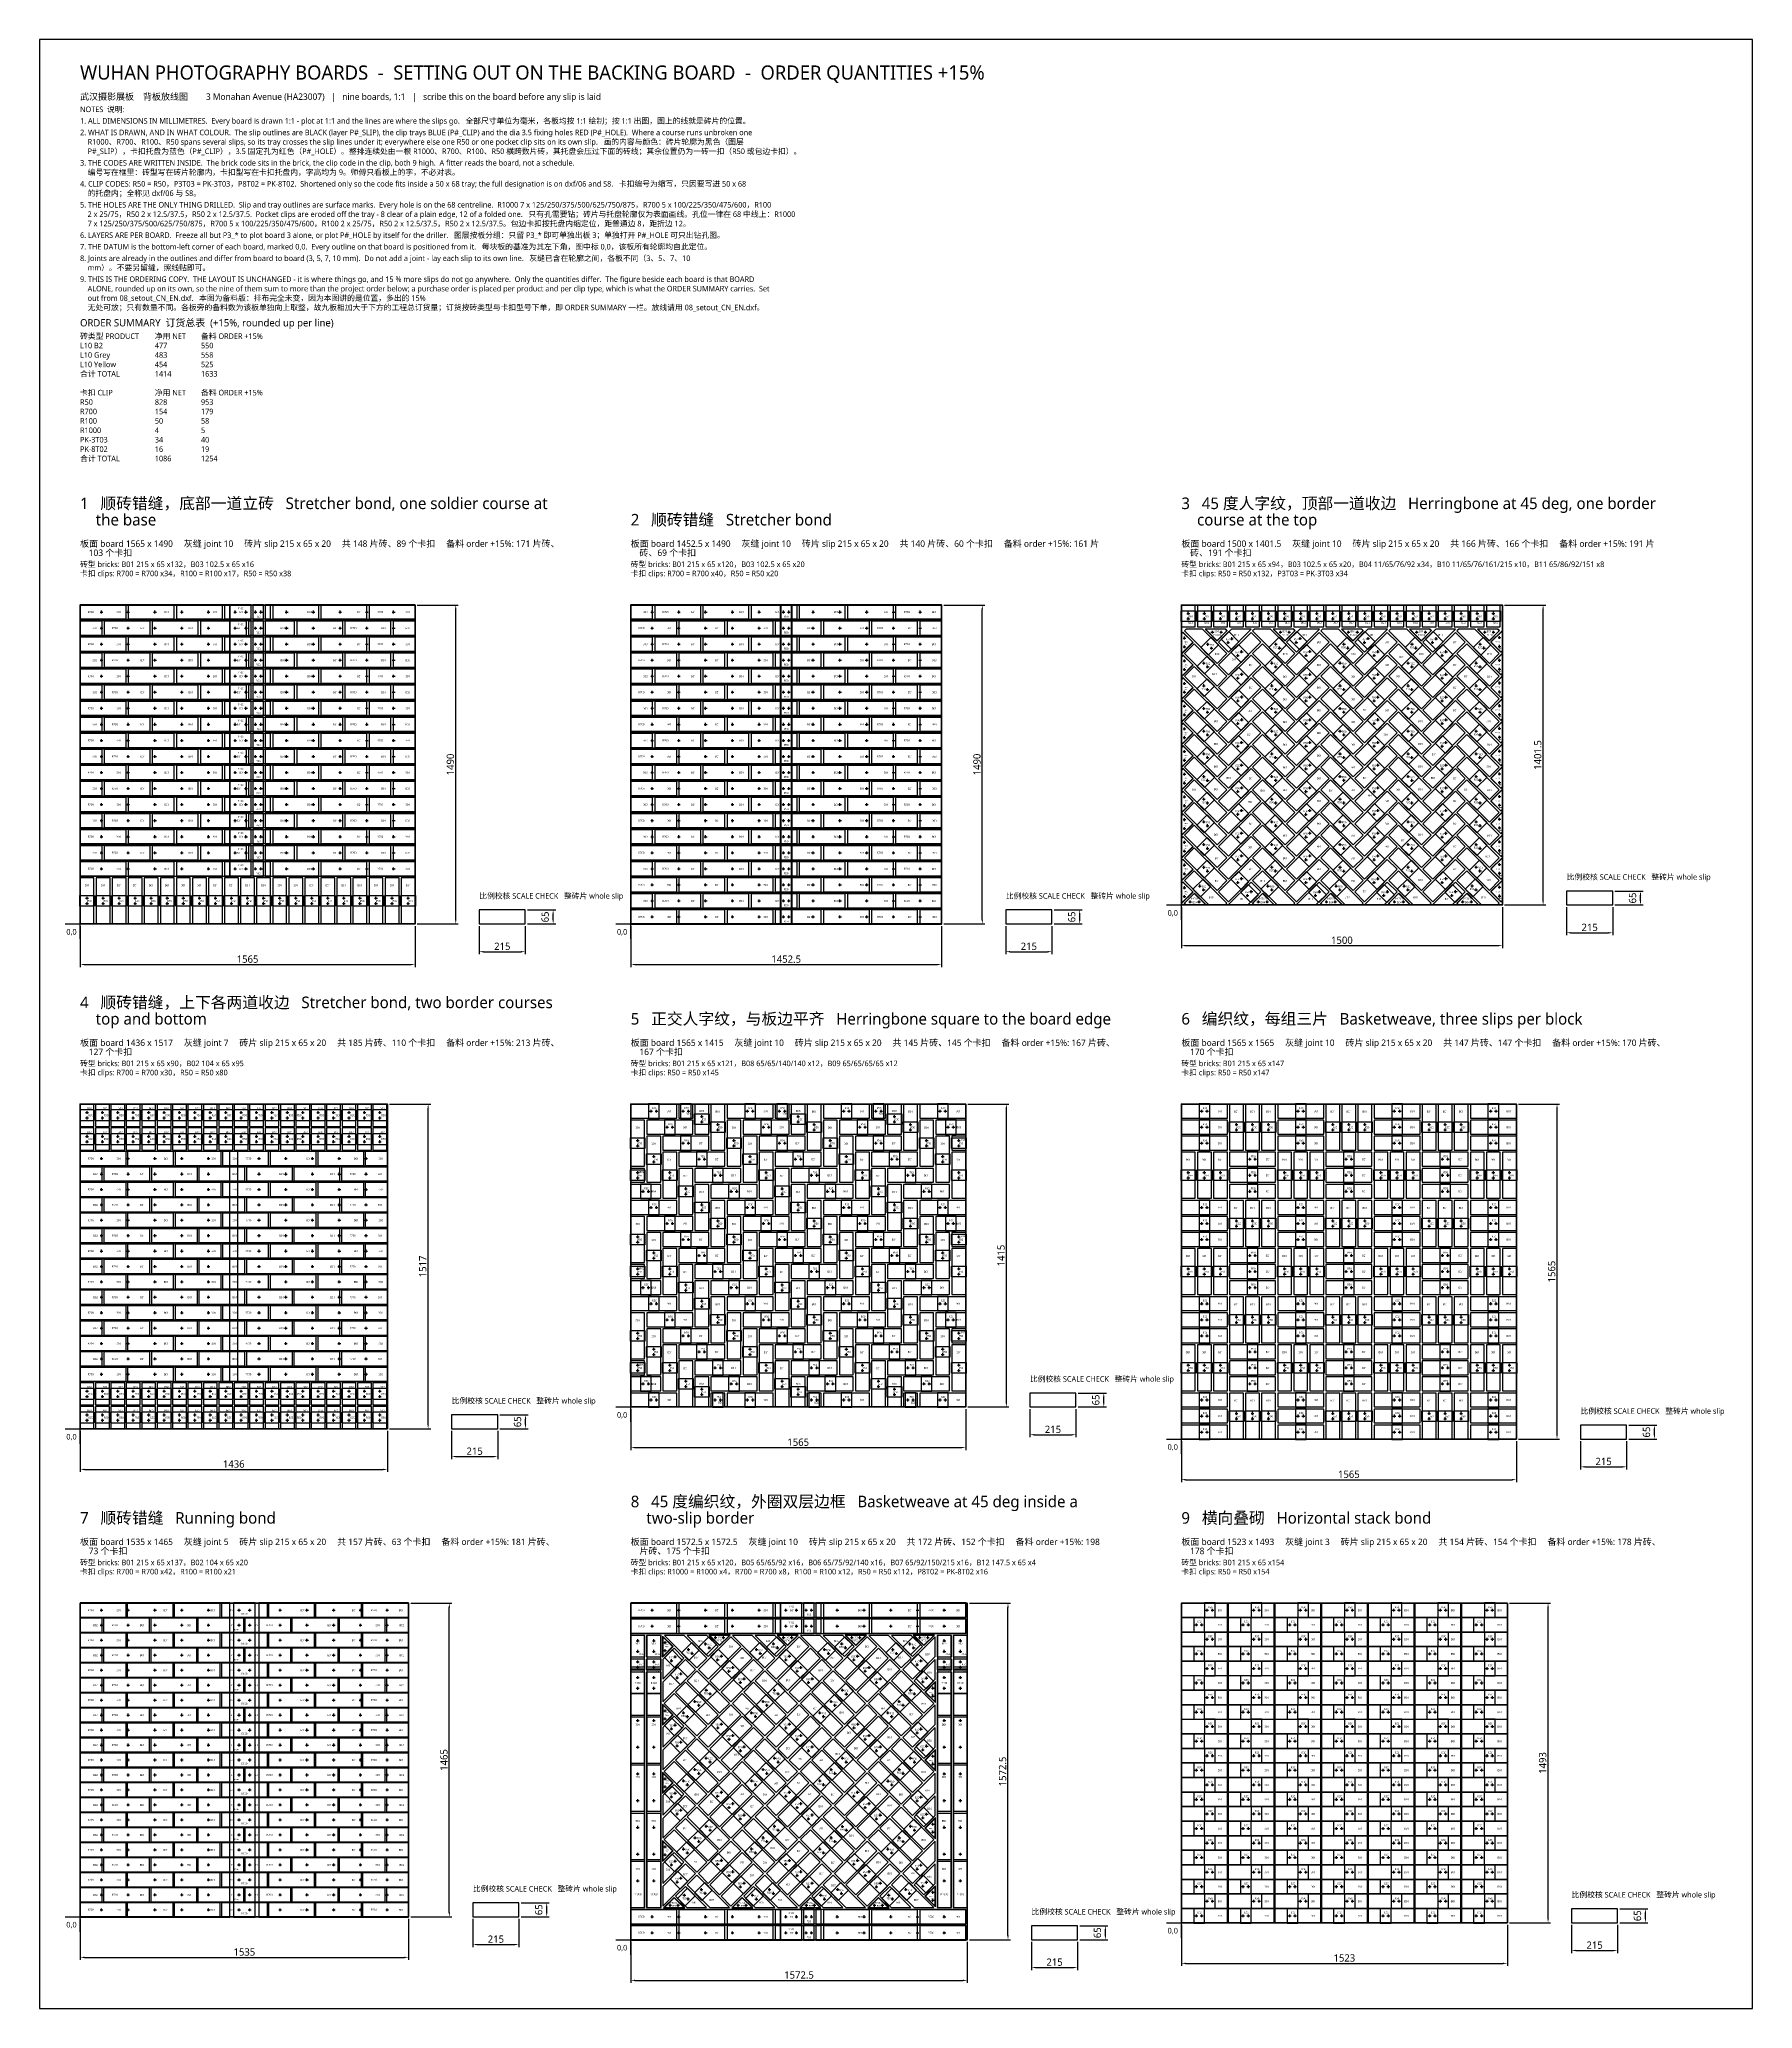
# Model space of a CAD drawing. Header units: millimetres. Extents: x -190 to 7814, y -8996 to 208.
import ezdxf
from ezdxf.enums import TextEntityAlignment as Align

# ---------------------------------------------------------------- set-up
doc = ezdxf.new("R2010")
doc.units = ezdxf.units.MM
for name, color, linetype in [('BOARD', 7, 'Continuous'), ('BORDER', 7, 'Continuous'), ('DIM', 8, 'Continuous'), ('NOTE', 7, 'Continuous'), ('ORIGIN', 1, 'Continuous'), ('P1_CLIP_R100', 30, 'Continuous'), ('P1_CLIP_R50', 3, 'Continuous'), ('P1_CLIP_R700', 5, 'Continuous'), ('P1_HOLE', 1, 'Continuous'), ('P1_SLIP', 7, 'Continuous'), ('P1_TXT_B', 7, 'Continuous'), ('P2_CLIP_R50', 3, 'Continuous'), ('P2_CLIP_R700', 5, 'Continuous'), ('P2_HOLE', 1, 'Continuous'), ('P2_SLIP', 7, 'Continuous'), ('P2_TXT_B', 7, 'Continuous'), ('P3_CLIP_PK_3T03', 34, 'Continuous'), ('P3_CLIP_R50', 3, 'Continuous'), ('P3_HOLE', 1, 'Continuous'), ('P3_SLIP', 7, 'Continuous'), ('P3_TXT_B', 7, 'Continuous'), ('P4_CLIP_R50', 3, 'Continuous'), ('P4_CLIP_R700', 5, 'Continuous'), ('P4_HOLE', 1, 'Continuous'), ('P4_SLIP', 7, 'Continuous'), ('P4_TXT_B', 7, 'Continuous'), ('P5_CLIP_R50', 3, 'Continuous'), ('P5_HOLE', 1, 'Continuous'), ('P5_SLIP', 7, 'Continuous'), ('P5_TXT_B', 7, 'Continuous'), ('P6_CLIP_R50', 3, 'Continuous'), ('P6_HOLE', 1, 'Continuous'), ('P6_SLIP', 7, 'Continuous'), ('P6_TXT_B', 7, 'Continuous'), ('P7_CLIP_R100', 30, 'Continuous'), ('P7_CLIP_R700', 5, 'Continuous'), ('P7_HOLE', 1, 'Continuous'), ('P7_SLIP', 7, 'Continuous'), ('P7_TXT_B', 7, 'Continuous'), ('P8_CLIP_PK_8T02', 14, 'Continuous'), ('P8_CLIP_R100', 30, 'Continuous'), ('P8_CLIP_R1000', 200, 'Continuous'), ('P8_CLIP_R50', 3, 'Continuous'), ('P8_CLIP_R700', 5, 'Continuous'), ('P8_HOLE', 1, 'Continuous'), ('P8_SLIP', 7, 'Continuous'), ('P8_TXT_B', 7, 'Continuous'), ('P9_CLIP_R50', 3, 'Continuous'), ('P9_HOLE', 1, 'Continuous'), ('P9_SLIP', 7, 'Continuous'), ('P9_TXT_B', 7, 'Continuous'), ('TITLE', 7, 'Continuous')]:
    doc.layers.add(name, color=color, linetype=linetype)
doc.styles.add('CN', font='msyh.ttc')
doc.dimstyles.new('MM', dxfattribs={"dimtxt": 34, "dimasz": 20, "dimexe": 12, "dimexo": 10, "dimgap": 8, "dimtad": 1, "dimdec": 1, "dimdsep": 46, "dimtxsty": 'CN', "dimcen": 2.5, "dimazin": 3, "dimtfac": 1, "dimtmove": 0, "dimatfit": 3})

msp = doc.modelspace()

# ---------------------------------------------------------------- linework, layer by layer
at = {"layer": 'BOARD', "lineweight": 50}
for points in [[(0, -3926), (1565, -3926), (1565, -2436), (0, -2436)], [(2572.5, -3926), (4025, -3926), (4025, -2436), (2572.5, -2436)], [(5145, -3837.5), (6645, -3837.5), (6645, -2436), (5145, -2436)], [(0, -6285.5), (1436, -6285.5), (1436, -4768.5), (0, -4768.5)], [(2572.5, -6183.5), (4137.5, -6183.5), (4137.5, -4768.5), (2572.5, -4768.5)], [(5145, -6333.5), (6710, -6333.5), (6710, -4768.5), (5145, -4768.5)], [(0, -8566), (1535, -8566), (1535, -7101), (0, -7101)], [(2572.5, -8673.5), (4145, -8673.5), (4145, -7101), (2572.5, -7101)], [(5145, -8594), (6668, -8594), (6668, -7101), (5145, -7101)]]:
    msp.add_lwpolyline(points, close=True, dxfattribs=at)
at = {"layer": 'BORDER'}
msp.add_lwpolyline([(-190, -8995.5), (7813.67, -8995.5), (7813.67, 207.69), (-190, 207.69)], close=True, dxfattribs=at)
at = {"layer": 'DIM'}
for points in [[(6945, -3837.5), (7160, -3837.5), (7160, -3772.5), (6945, -3772.5)], [(1865, -3926), (2080, -3926), (2080, -3861), (1865, -3861)], [(4325, -3926), (4540, -3926), (4540, -3861), (4325, -3861)], [(4437.5, -6183.5), (4652.5, -6183.5), (4652.5, -6118.5), (4437.5, -6118.5)], [(1736, -6285.5), (1951, -6285.5), (1951, -6220.5), (1736, -6220.5)], [(7010, -6333.5), (7225, -6333.5), (7225, -6268.5), (7010, -6268.5)], [(1835, -8566), (2050, -8566), (2050, -8501), (1835, -8501)], [(6968, -8594), (7183, -8594), (7183, -8529), (6968, -8529)], [(4445, -8673.5), (4660, -8673.5), (4660, -8608.5), (4445, -8608.5)]]:
    msp.add_lwpolyline(points, close=True, dxfattribs=at)
at = {"layer": 'ORIGIN'}
for p, q in [((5145, -3907.5), (5145, -3747.5)), ((0, -3996), (0, -3836)), ((2572.5, -3996), (2572.5, -3836)), ((5075, -3837.5), (5235, -3837.5)), ((-70, -3926), (90, -3926)), ((2502.5, -3926), (2662.5, -3926)), ((2572.5, -6253.5), (2572.5, -6093.5)), ((0, -6355.5), (0, -6195.5)), ((2502.5, -6183.5), (2662.5, -6183.5)), ((5145, -6403.5), (5145, -6243.5)), ((-70, -6285.5), (90, -6285.5)), ((5075, -6333.5), (5235, -6333.5)), ((0, -8636), (0, -8476)), ((5145, -8664), (5145, -8504)), ((-70, -8566), (90, -8566)), ((2572.5, -8743.5), (2572.5, -8583.5)), ((5075, -8594), (5235, -8594)), ((2502.5, -8673.5), (2662.5, -8673.5))]:
    msp.add_line(p, q, dxfattribs=at)
at = {"layer": 'P1_CLIP_R100'}
for points in [[(700, -2502.5), (800, -2502.5), (800, -2434.5), (700, -2434.5)], [(700, -2577.5), (800, -2577.5), (800, -2509.5), (700, -2509.5)], [(700, -2652.5), (800, -2652.5), (800, -2584.5), (700, -2584.5)], [(700, -2727.5), (800, -2727.5), (800, -2659.5), (700, -2659.5)], [(700, -2802.5), (800, -2802.5), (800, -2734.5), (700, -2734.5)], [(700, -2877.5), (800, -2877.5), (800, -2809.5), (700, -2809.5)], [(700, -2952.5), (800, -2952.5), (800, -2884.5), (700, -2884.5)], [(700, -3027.5), (800, -3027.5), (800, -2959.5), (700, -2959.5)], [(700, -3102.5), (800, -3102.5), (800, -3034.5), (700, -3034.5)], [(700, -3177.5), (800, -3177.5), (800, -3109.5), (700, -3109.5)], [(700, -3252.5), (800, -3252.5), (800, -3184.5), (700, -3184.5)], [(700, -3327.5), (800, -3327.5), (800, -3259.5), (700, -3259.5)], [(700, -3402.5), (800, -3402.5), (800, -3334.5), (700, -3334.5)], [(700, -3477.5), (800, -3477.5), (800, -3409.5), (700, -3409.5)], [(700, -3552.5), (800, -3552.5), (800, -3484.5), (700, -3484.5)], [(700, -3627.5), (800, -3627.5), (800, -3559.5), (700, -3559.5)], [(700, -3702.5), (800, -3702.5), (800, -3634.5), (700, -3634.5)]]:
    msp.add_lwpolyline(points, close=True, dxfattribs=at)
at = {"layer": 'P1_CLIP_R50'}
for points in [[(807.5, -2502.5), (857.5, -2502.5), (857.5, -2434.5), (807.5, -2434.5)], [(807.5, -2577.5), (857.5, -2577.5), (857.5, -2509.5), (807.5, -2509.5)], [(807.5, -2652.5), (857.5, -2652.5), (857.5, -2584.5), (807.5, -2584.5)], [(807.5, -2727.5), (857.5, -2727.5), (857.5, -2659.5), (807.5, -2659.5)], [(807.5, -2802.5), (857.5, -2802.5), (857.5, -2734.5), (807.5, -2734.5)], [(807.5, -2877.5), (857.5, -2877.5), (857.5, -2809.5), (807.5, -2809.5)], [(807.5, -2952.5), (857.5, -2952.5), (857.5, -2884.5), (807.5, -2884.5)], [(807.5, -3027.5), (857.5, -3027.5), (857.5, -2959.5), (807.5, -2959.5)], [(807.5, -3102.5), (857.5, -3102.5), (857.5, -3034.5), (807.5, -3034.5)], [(807.5, -3177.5), (857.5, -3177.5), (857.5, -3109.5), (807.5, -3109.5)], [(807.5, -3252.5), (857.5, -3252.5), (857.5, -3184.5), (807.5, -3184.5)], [(807.5, -3327.5), (857.5, -3327.5), (857.5, -3259.5), (807.5, -3259.5)], [(807.5, -3402.5), (857.5, -3402.5), (857.5, -3334.5), (807.5, -3334.5)], [(807.5, -3477.5), (857.5, -3477.5), (857.5, -3409.5), (807.5, -3409.5)], [(807.5, -3552.5), (857.5, -3552.5), (857.5, -3484.5), (807.5, -3484.5)], [(807.5, -3627.5), (857.5, -3627.5), (857.5, -3559.5), (807.5, -3559.5)], [(807.5, -3702.5), (857.5, -3702.5), (857.5, -3634.5), (807.5, -3634.5)], [(-1.5, -3843.5), (-1.5, -3793.5), (66.5, -3793.5), (66.5, -3843.5)], [(73.5, -3843.5), (73.5, -3793.5), (141.5, -3793.5), (141.5, -3843.5)], [(148.5, -3843.5), (148.5, -3793.5), (216.5, -3793.5), (216.5, -3843.5)], [(223.5, -3843.5), (223.5, -3793.5), (291.5, -3793.5), (291.5, -3843.5)], [(298.5, -3843.5), (298.5, -3793.5), (366.5, -3793.5), (366.5, -3843.5)], [(373.5, -3843.5), (373.5, -3793.5), (441.5, -3793.5), (441.5, -3843.5)], [(448.5, -3843.5), (448.5, -3793.5), (516.5, -3793.5), (516.5, -3843.5)], [(523.5, -3843.5), (523.5, -3793.5), (591.5, -3793.5), (591.5, -3843.5)], [(598.5, -3843.5), (598.5, -3793.5), (666.5, -3793.5), (666.5, -3843.5)], [(673.5, -3843.5), (673.5, -3793.5), (741.5, -3793.5), (741.5, -3843.5)], [(748.5, -3843.5), (748.5, -3793.5), (816.5, -3793.5), (816.5, -3843.5)], [(823.5, -3843.5), (823.5, -3793.5), (891.5, -3793.5), (891.5, -3843.5)], [(898.5, -3843.5), (898.5, -3793.5), (966.5, -3793.5), (966.5, -3843.5)], [(973.5, -3843.5), (973.5, -3793.5), (1041.5, -3793.5), (1041.5, -3843.5)], [(1048.5, -3843.5), (1048.5, -3793.5), (1116.5, -3793.5), (1116.5, -3843.5)], [(1123.5, -3843.5), (1123.5, -3793.5), (1191.5, -3793.5), (1191.5, -3843.5)], [(1198.5, -3843.5), (1198.5, -3793.5), (1266.5, -3793.5), (1266.5, -3843.5)], [(1273.5, -3843.5), (1273.5, -3793.5), (1341.5, -3793.5), (1341.5, -3843.5)], [(1348.5, -3843.5), (1348.5, -3793.5), (1416.5, -3793.5), (1416.5, -3843.5)], [(1423.5, -3843.5), (1423.5, -3793.5), (1491.5, -3793.5), (1491.5, -3843.5)], [(1498.5, -3843.5), (1498.5, -3793.5), (1566.5, -3793.5), (1566.5, -3843.5)]]:
    msp.add_lwpolyline(points, close=True, dxfattribs=at)
at = {"layer": 'P1_CLIP_R700'}
for points in [[(0, -2502.5), (700, -2502.5), (700, -2434.5), (0, -2434.5)], [(865, -2502.5), (1565, -2502.5), (1565, -2434.5), (865, -2434.5)], [(0, -2577.5), (700, -2577.5), (700, -2509.5), (0, -2509.5)], [(865, -2577.5), (1565, -2577.5), (1565, -2509.5), (865, -2509.5)], [(0, -2652.5), (700, -2652.5), (700, -2584.5), (0, -2584.5)], [(0, -2727.5), (700, -2727.5), (700, -2659.5), (0, -2659.5)], [(865, -2652.5), (1565, -2652.5), (1565, -2584.5), (865, -2584.5)], [(865, -2727.5), (1565, -2727.5), (1565, -2659.5), (865, -2659.5)], [(0, -2802.5), (700, -2802.5), (700, -2734.5), (0, -2734.5)], [(865, -2802.5), (1565, -2802.5), (1565, -2734.5), (865, -2734.5)], [(0, -2877.5), (700, -2877.5), (700, -2809.5), (0, -2809.5)], [(865, -2877.5), (1565, -2877.5), (1565, -2809.5), (865, -2809.5)], [(0, -2952.5), (700, -2952.5), (700, -2884.5), (0, -2884.5)], [(865, -2952.5), (1565, -2952.5), (1565, -2884.5), (865, -2884.5)], [(0, -3027.5), (700, -3027.5), (700, -2959.5), (0, -2959.5)], [(0, -3102.5), (700, -3102.5), (700, -3034.5), (0, -3034.5)], [(865, -3027.5), (1565, -3027.5), (1565, -2959.5), (865, -2959.5)], [(865, -3102.5), (1565, -3102.5), (1565, -3034.5), (865, -3034.5)], [(0, -3177.5), (700, -3177.5), (700, -3109.5), (0, -3109.5)], [(865, -3177.5), (1565, -3177.5), (1565, -3109.5), (865, -3109.5)], [(0, -3252.5), (700, -3252.5), (700, -3184.5), (0, -3184.5)], [(865, -3252.5), (1565, -3252.5), (1565, -3184.5), (865, -3184.5)], [(0, -3327.5), (700, -3327.5), (700, -3259.5), (0, -3259.5)], [(865, -3327.5), (1565, -3327.5), (1565, -3259.5), (865, -3259.5)], [(0, -3402.5), (700, -3402.5), (700, -3334.5), (0, -3334.5)], [(865, -3402.5), (1565, -3402.5), (1565, -3334.5), (865, -3334.5)], [(0, -3477.5), (700, -3477.5), (700, -3409.5), (0, -3409.5)], [(0, -3552.5), (700, -3552.5), (700, -3484.5), (0, -3484.5)], [(865, -3477.5), (1565, -3477.5), (1565, -3409.5), (865, -3409.5)], [(865, -3552.5), (1565, -3552.5), (1565, -3484.5), (865, -3484.5)], [(0, -3627.5), (700, -3627.5), (700, -3559.5), (0, -3559.5)], [(865, -3627.5), (1565, -3627.5), (1565, -3559.5), (865, -3559.5)], [(0, -3702.5), (700, -3702.5), (700, -3634.5), (0, -3634.5)], [(865, -3702.5), (1565, -3702.5), (1565, -3634.5), (865, -3634.5)]]:
    msp.add_lwpolyline(points, close=True, dxfattribs=at)
at = {"layer": 'P1_HOLE'}
for p, q in [((93.5, -2468.5), (106.5, -2468.5)), ((100, -2475), (100, -2462)), ((218.5, -2468.5), (231.5, -2468.5)), ((225, -2475), (225, -2462)), ((343.5, -2468.5), (356.5, -2468.5)), ((350, -2475), (350, -2462)), ((468.5, -2468.5), (481.5, -2468.5)), ((475, -2475), (475, -2462)), ((593.5, -2468.5), (606.5, -2468.5)), ((600, -2475), (600, -2462)), ((718.5, -2468.5), (731.5, -2468.5)), ((725, -2475), (725, -2462)), ((768.5, -2468.5), (781.5, -2468.5)), ((775, -2475), (775, -2462)), ((813.5, -2468.5), (826.5, -2468.5)), ((820, -2475), (820, -2462)), ((838.5, -2468.5), (851.5, -2468.5)), ((845, -2475), (845, -2462)), ((958.5, -2468.5), (971.5, -2468.5)), ((965, -2475), (965, -2462)), ((1083.5, -2468.5), (1096.5, -2468.5)), ((1090, -2475), (1090, -2462)), ((1208.5, -2468.5), (1221.5, -2468.5)), ((1215, -2475), (1215, -2462)), ((1333.5, -2468.5), (1346.5, -2468.5)), ((1340, -2475), (1340, -2462)), ((1458.5, -2468.5), (1471.5, -2468.5)), ((1465, -2475), (1465, -2462)), ((93.5, -2543.5), (106.5, -2543.5)), ((100, -2550), (100, -2537)), ((218.5, -2543.5), (231.5, -2543.5)), ((225, -2550), (225, -2537)), ((343.5, -2543.5), (356.5, -2543.5)), ((350, -2550), (350, -2537)), ((468.5, -2543.5), (481.5, -2543.5)), ((475, -2550), (475, -2537)), ((593.5, -2543.5), (606.5, -2543.5)), ((600, -2550), (600, -2537)), ((718.5, -2543.5), (731.5, -2543.5)), ((725, -2550), (725, -2537)), ((768.5, -2543.5), (781.5, -2543.5)), ((775, -2550), (775, -2537)), ((813.5, -2543.5), (826.5, -2543.5)), ((820, -2550), (820, -2537)), ((838.5, -2543.5), (851.5, -2543.5)), ((845, -2550), (845, -2537)), ((958.5, -2543.5), (971.5, -2543.5)), ((965, -2550), (965, -2537)), ((1083.5, -2543.5), (1096.5, -2543.5)), ((1090, -2550), (1090, -2537)), ((1208.5, -2543.5), (1221.5, -2543.5)), ((1215, -2550), (1215, -2537)), ((1333.5, -2543.5), (1346.5, -2543.5)), ((1340, -2550), (1340, -2537)), ((1458.5, -2543.5), (1471.5, -2543.5)), ((1465, -2550), (1465, -2537)), ((93.5, -2618.5), (106.5, -2618.5)), ((100, -2625), (100, -2612)), ((218.5, -2618.5), (231.5, -2618.5)), ((225, -2625), (225, -2612)), ((343.5, -2618.5), (356.5, -2618.5)), ((350, -2625), (350, -2612)), ((468.5, -2618.5), (481.5, -2618.5)), ((475, -2625), (475, -2612)), ((593.5, -2618.5), (606.5, -2618.5)), ((600, -2625), (600, -2612)), ((718.5, -2618.5), (731.5, -2618.5)), ((725, -2625), (725, -2612)), ((768.5, -2618.5), (781.5, -2618.5)), ((775, -2625), (775, -2612)), ((813.5, -2618.5), (826.5, -2618.5)), ((820, -2625), (820, -2612)), ((838.5, -2618.5), (851.5, -2618.5)), ((845, -2625), (845, -2612)), ((958.5, -2618.5), (971.5, -2618.5)), ((965, -2625), (965, -2612)), ((1083.5, -2618.5), (1096.5, -2618.5)), ((1090, -2625), (1090, -2612)), ((1208.5, -2618.5), (1221.5, -2618.5)), ((1215, -2625), (1215, -2612)), ((1333.5, -2618.5), (1346.5, -2618.5)), ((1340, -2625), (1340, -2612)), ((1458.5, -2618.5), (1471.5, -2618.5)), ((1465, -2625), (1465, -2612)), ((93.5, -2693.5), (106.5, -2693.5)), ((100, -2700), (100, -2687)), ((218.5, -2693.5), (231.5, -2693.5)), ((225, -2700), (225, -2687)), ((343.5, -2693.5), (356.5, -2693.5)), ((350, -2700), (350, -2687)), ((468.5, -2693.5), (481.5, -2693.5)), ((475, -2700), (475, -2687)), ((593.5, -2693.5), (606.5, -2693.5)), ((600, -2700), (600, -2687)), ((718.5, -2693.5), (731.5, -2693.5)), ((725, -2700), (725, -2687)), ((768.5, -2693.5), (781.5, -2693.5)), ((775, -2700), (775, -2687)), ((813.5, -2693.5), (826.5, -2693.5)), ((820, -2700), (820, -2687)), ((838.5, -2693.5), (851.5, -2693.5)), ((845, -2700), (845, -2687)), ((958.5, -2693.5), (971.5, -2693.5)), ((965, -2700), (965, -2687)), ((1083.5, -2693.5), (1096.5, -2693.5)), ((1090, -2700), (1090, -2687)), ((1208.5, -2693.5), (1221.5, -2693.5)), ((1215, -2700), (1215, -2687)), ((1333.5, -2693.5), (1346.5, -2693.5)), ((1340, -2700), (1340, -2687)), ((1458.5, -2693.5), (1471.5, -2693.5)), ((1465, -2700), (1465, -2687)), ((93.5, -2768.5), (106.5, -2768.5)), ((93.5, -2843.5), (106.5, -2843.5)), ((100, -2775), (100, -2762)), ((100, -2850), (100, -2837)), ((218.5, -2768.5), (231.5, -2768.5)), ((218.5, -2843.5), (231.5, -2843.5)), ((225, -2775), (225, -2762)), ((225, -2850), (225, -2837)), ((343.5, -2768.5), (356.5, -2768.5)), ((343.5, -2843.5), (356.5, -2843.5)), ((350, -2775), (350, -2762)), ((350, -2850), (350, -2837)), ((468.5, -2768.5), (481.5, -2768.5)), ((468.5, -2843.5), (481.5, -2843.5)), ((475, -2775), (475, -2762)), ((475, -2850), (475, -2837)), ((593.5, -2768.5), (606.5, -2768.5)), ((593.5, -2843.5), (606.5, -2843.5)), ((600, -2775), (600, -2762)), ((600, -2850), (600, -2837)), ((718.5, -2768.5), (731.5, -2768.5)), ((718.5, -2843.5), (731.5, -2843.5)), ((725, -2775), (725, -2762)), ((725, -2850), (725, -2837)), ((768.5, -2768.5), (781.5, -2768.5)), ((768.5, -2843.5), (781.5, -2843.5)), ((775, -2775), (775, -2762)), ((775, -2850), (775, -2837)), ((813.5, -2768.5), (826.5, -2768.5)), ((813.5, -2843.5), (826.5, -2843.5)), ((820, -2775), (820, -2762)), ((820, -2850), (820, -2837)), ((838.5, -2768.5), (851.5, -2768.5)), ((838.5, -2843.5), (851.5, -2843.5)), ((845, -2775), (845, -2762)), ((845, -2850), (845, -2837)), ((958.5, -2768.5), (971.5, -2768.5)), ((958.5, -2843.5), (971.5, -2843.5)), ((965, -2775), (965, -2762)), ((965, -2850), (965, -2837)), ((1083.5, -2768.5), (1096.5, -2768.5)), ((1083.5, -2843.5), (1096.5, -2843.5)), ((1090, -2775), (1090, -2762)), ((1090, -2850), (1090, -2837)), ((1208.5, -2768.5), (1221.5, -2768.5)), ((1208.5, -2843.5), (1221.5, -2843.5)), ((1215, -2775), (1215, -2762)), ((1215, -2850), (1215, -2837)), ((1333.5, -2768.5), (1346.5, -2768.5)), ((1333.5, -2843.5), (1346.5, -2843.5)), ((1340, -2775), (1340, -2762)), ((1340, -2850), (1340, -2837)), ((1458.5, -2768.5), (1471.5, -2768.5)), ((1458.5, -2843.5), (1471.5, -2843.5)), ((1465, -2775), (1465, -2762)), ((1465, -2850), (1465, -2837)), ((93.5, -2918.5), (106.5, -2918.5)), ((100, -2925), (100, -2912)), ((218.5, -2918.5), (231.5, -2918.5)), ((225, -2925), (225, -2912)), ((343.5, -2918.5), (356.5, -2918.5)), ((350, -2925), (350, -2912)), ((468.5, -2918.5), (481.5, -2918.5)), ((475, -2925), (475, -2912)), ((593.5, -2918.5), (606.5, -2918.5)), ((600, -2925), (600, -2912)), ((718.5, -2918.5), (731.5, -2918.5)), ((725, -2925), (725, -2912)), ((768.5, -2918.5), (781.5, -2918.5)), ((775, -2925), (775, -2912)), ((813.5, -2918.5), (826.5, -2918.5)), ((820, -2925), (820, -2912)), ((838.5, -2918.5), (851.5, -2918.5)), ((845, -2925), (845, -2912)), ((958.5, -2918.5), (971.5, -2918.5)), ((965, -2925), (965, -2912)), ((1083.5, -2918.5), (1096.5, -2918.5)), ((1090, -2925), (1090, -2912)), ((1208.5, -2918.5), (1221.5, -2918.5)), ((1215, -2925), (1215, -2912)), ((1333.5, -2918.5), (1346.5, -2918.5)), ((1340, -2925), (1340, -2912)), ((1458.5, -2918.5), (1471.5, -2918.5)), ((1465, -2925), (1465, -2912)), ((93.5, -2993.5), (106.5, -2993.5)), ((100, -3000), (100, -2987)), ((218.5, -2993.5), (231.5, -2993.5)), ((225, -3000), (225, -2987)), ((343.5, -2993.5), (356.5, -2993.5)), ((350, -3000), (350, -2987)), ((468.5, -2993.5), (481.5, -2993.5)), ((475, -3000), (475, -2987)), ((593.5, -2993.5), (606.5, -2993.5)), ((600, -3000), (600, -2987)), ((718.5, -2993.5), (731.5, -2993.5)), ((725, -3000), (725, -2987)), ((768.5, -2993.5), (781.5, -2993.5)), ((775, -3000), (775, -2987)), ((813.5, -2993.5), (826.5, -2993.5)), ((820, -3000), (820, -2987)), ((838.5, -2993.5), (851.5, -2993.5)), ((845, -3000), (845, -2987)), ((958.5, -2993.5), (971.5, -2993.5)), ((965, -3000), (965, -2987)), ((1083.5, -2993.5), (1096.5, -2993.5)), ((1090, -3000), (1090, -2987)), ((1208.5, -2993.5), (1221.5, -2993.5)), ((1215, -3000), (1215, -2987)), ((1333.5, -2993.5), (1346.5, -2993.5)), ((1340, -3000), (1340, -2987)), ((1458.5, -2993.5), (1471.5, -2993.5)), ((1465, -3000), (1465, -2987)), ((93.5, -3068.5), (106.5, -3068.5)), ((100, -3075), (100, -3062)), ((218.5, -3068.5), (231.5, -3068.5)), ((225, -3075), (225, -3062)), ((343.5, -3068.5), (356.5, -3068.5)), ((350, -3075), (350, -3062)), ((468.5, -3068.5), (481.5, -3068.5)), ((475, -3075), (475, -3062)), ((593.5, -3068.5), (606.5, -3068.5)), ((600, -3075), (600, -3062)), ((718.5, -3068.5), (731.5, -3068.5)), ((725, -3075), (725, -3062)), ((768.5, -3068.5), (781.5, -3068.5)), ((775, -3075), (775, -3062)), ((813.5, -3068.5), (826.5, -3068.5)), ((820, -3075), (820, -3062)), ((838.5, -3068.5), (851.5, -3068.5)), ((845, -3075), (845, -3062)), ((958.5, -3068.5), (971.5, -3068.5)), ((965, -3075), (965, -3062)), ((1083.5, -3068.5), (1096.5, -3068.5)), ((1090, -3075), (1090, -3062)), ((1208.5, -3068.5), (1221.5, -3068.5)), ((1215, -3075), (1215, -3062)), ((1333.5, -3068.5), (1346.5, -3068.5)), ((1340, -3075), (1340, -3062)), ((1458.5, -3068.5), (1471.5, -3068.5)), ((1465, -3075), (1465, -3062)), ((93.5, -3143.5), (106.5, -3143.5)), ((93.5, -3218.5), (106.5, -3218.5)), ((100, -3150), (100, -3137)), ((100, -3225), (100, -3212)), ((218.5, -3143.5), (231.5, -3143.5)), ((218.5, -3218.5), (231.5, -3218.5)), ((225, -3150), (225, -3137)), ((225, -3225), (225, -3212)), ((343.5, -3143.5), (356.5, -3143.5)), ((343.5, -3218.5), (356.5, -3218.5)), ((350, -3150), (350, -3137)), ((350, -3225), (350, -3212)), ((468.5, -3143.5), (481.5, -3143.5)), ((468.5, -3218.5), (481.5, -3218.5)), ((475, -3150), (475, -3137)), ((475, -3225), (475, -3212)), ((593.5, -3143.5), (606.5, -3143.5)), ((593.5, -3218.5), (606.5, -3218.5)), ((600, -3150), (600, -3137)), ((600, -3225), (600, -3212)), ((718.5, -3143.5), (731.5, -3143.5)), ((718.5, -3218.5), (731.5, -3218.5)), ((725, -3150), (725, -3137)), ((725, -3225), (725, -3212)), ((768.5, -3143.5), (781.5, -3143.5)), ((768.5, -3218.5), (781.5, -3218.5)), ((775, -3150), (775, -3137)), ((775, -3225), (775, -3212)), ((813.5, -3143.5), (826.5, -3143.5)), ((813.5, -3218.5), (826.5, -3218.5)), ((820, -3150), (820, -3137)), ((820, -3225), (820, -3212)), ((838.5, -3143.5), (851.5, -3143.5)), ((838.5, -3218.5), (851.5, -3218.5)), ((845, -3150), (845, -3137)), ((845, -3225), (845, -3212)), ((958.5, -3143.5), (971.5, -3143.5)), ((958.5, -3218.5), (971.5, -3218.5)), ((965, -3150), (965, -3137)), ((965, -3225), (965, -3212)), ((1083.5, -3143.5), (1096.5, -3143.5)), ((1083.5, -3218.5), (1096.5, -3218.5)), ((1090, -3150), (1090, -3137)), ((1090, -3225), (1090, -3212)), ((1208.5, -3143.5), (1221.5, -3143.5)), ((1208.5, -3218.5), (1221.5, -3218.5)), ((1215, -3150), (1215, -3137)), ((1215, -3225), (1215, -3212)), ((1333.5, -3143.5), (1346.5, -3143.5)), ((1333.5, -3218.5), (1346.5, -3218.5)), ((1340, -3150), (1340, -3137)), ((1340, -3225), (1340, -3212)), ((1458.5, -3143.5), (1471.5, -3143.5)), ((1458.5, -3218.5), (1471.5, -3218.5)), ((1465, -3150), (1465, -3137)), ((1465, -3225), (1465, -3212)), ((93.5, -3293.5), (106.5, -3293.5)), ((100, -3300), (100, -3287)), ((218.5, -3293.5), (231.5, -3293.5)), ((225, -3300), (225, -3287)), ((343.5, -3293.5), (356.5, -3293.5)), ((350, -3300), (350, -3287)), ((468.5, -3293.5), (481.5, -3293.5)), ((475, -3300), (475, -3287)), ((593.5, -3293.5), (606.5, -3293.5)), ((600, -3300), (600, -3287)), ((718.5, -3293.5), (731.5, -3293.5)), ((725, -3300), (725, -3287)), ((768.5, -3293.5), (781.5, -3293.5)), ((775, -3300), (775, -3287)), ((813.5, -3293.5), (826.5, -3293.5)), ((820, -3300), (820, -3287)), ((838.5, -3293.5), (851.5, -3293.5)), ((845, -3300), (845, -3287)), ((958.5, -3293.5), (971.5, -3293.5)), ((965, -3300), (965, -3287)), ((1083.5, -3293.5), (1096.5, -3293.5)), ((1090, -3300), (1090, -3287)), ((1208.5, -3293.5), (1221.5, -3293.5)), ((1215, -3300), (1215, -3287)), ((1333.5, -3293.5), (1346.5, -3293.5)), ((1340, -3300), (1340, -3287)), ((1458.5, -3293.5), (1471.5, -3293.5)), ((1465, -3300), (1465, -3287)), ((93.5, -3368.5), (106.5, -3368.5)), ((100, -3375), (100, -3362)), ((218.5, -3368.5), (231.5, -3368.5)), ((225, -3375), (225, -3362)), ((343.5, -3368.5), (356.5, -3368.5)), ((350, -3375), (350, -3362)), ((468.5, -3368.5), (481.5, -3368.5)), ((475, -3375), (475, -3362)), ((593.5, -3368.5), (606.5, -3368.5)), ((600, -3375), (600, -3362)), ((718.5, -3368.5), (731.5, -3368.5)), ((725, -3375), (725, -3362)), ((768.5, -3368.5), (781.5, -3368.5)), ((775, -3375), (775, -3362)), ((813.5, -3368.5), (826.5, -3368.5)), ((820, -3375), (820, -3362)), ((838.5, -3368.5), (851.5, -3368.5)), ((845, -3375), (845, -3362)), ((958.5, -3368.5), (971.5, -3368.5)), ((965, -3375), (965, -3362)), ((1083.5, -3368.5), (1096.5, -3368.5)), ((1090, -3375), (1090, -3362)), ((1208.5, -3368.5), (1221.5, -3368.5)), ((1215, -3375), (1215, -3362)), ((1333.5, -3368.5), (1346.5, -3368.5)), ((1340, -3375), (1340, -3362)), ((1458.5, -3368.5), (1471.5, -3368.5)), ((1465, -3375), (1465, -3362)), ((93.5, -3443.5), (106.5, -3443.5)), ((100, -3450), (100, -3437)), ((218.5, -3443.5), (231.5, -3443.5)), ((225, -3450), (225, -3437)), ((343.5, -3443.5), (356.5, -3443.5)), ((350, -3450), (350, -3437)), ((468.5, -3443.5), (481.5, -3443.5)), ((475, -3450), (475, -3437)), ((593.5, -3443.5), (606.5, -3443.5)), ((600, -3450), (600, -3437)), ((718.5, -3443.5), (731.5, -3443.5)), ((725, -3450), (725, -3437)), ((768.5, -3443.5), (781.5, -3443.5)), ((775, -3450), (775, -3437)), ((813.5, -3443.5), (826.5, -3443.5)), ((820, -3450), (820, -3437)), ((838.5, -3443.5), (851.5, -3443.5)), ((845, -3450), (845, -3437)), ((958.5, -3443.5), (971.5, -3443.5)), ((965, -3450), (965, -3437)), ((1083.5, -3443.5), (1096.5, -3443.5)), ((1090, -3450), (1090, -3437)), ((1208.5, -3443.5), (1221.5, -3443.5)), ((1215, -3450), (1215, -3437)), ((1333.5, -3443.5), (1346.5, -3443.5)), ((1340, -3450), (1340, -3437)), ((1458.5, -3443.5), (1471.5, -3443.5)), ((1465, -3450), (1465, -3437)), ((93.5, -3518.5), (106.5, -3518.5)), ((100, -3525), (100, -3512)), ((100, -3600), (100, -3587)), ((218.5, -3518.5), (231.5, -3518.5)), ((225, -3525), (225, -3512)), ((225, -3600), (225, -3587)), ((343.5, -3518.5), (356.5, -3518.5)), ((350, -3525), (350, -3512)), ((350, -3600), (350, -3587)), ((468.5, -3518.5), (481.5, -3518.5)), ((475, -3525), (475, -3512)), ((475, -3600), (475, -3587)), ((593.5, -3518.5), (606.5, -3518.5)), ((600, -3525), (600, -3512)), ((600, -3600), (600, -3587)), ((718.5, -3518.5), (731.5, -3518.5)), ((725, -3525), (725, -3512)), ((725, -3600), (725, -3587)), ((768.5, -3518.5), (781.5, -3518.5)), ((775, -3525), (775, -3512)), ((775, -3600), (775, -3587)), ((813.5, -3518.5), (826.5, -3518.5)), ((820, -3525), (820, -3512)), ((820, -3600), (820, -3587)), ((838.5, -3518.5), (851.5, -3518.5)), ((845, -3525), (845, -3512)), ((845, -3600), (845, -3587)), ((958.5, -3518.5), (971.5, -3518.5)), ((965, -3525), (965, -3512)), ((965, -3600), (965, -3587)), ((1083.5, -3518.5), (1096.5, -3518.5)), ((1090, -3525), (1090, -3512)), ((1090, -3600), (1090, -3587)), ((1208.5, -3518.5), (1221.5, -3518.5)), ((1215, -3525), (1215, -3512)), ((1215, -3600), (1215, -3587)), ((1333.5, -3518.5), (1346.5, -3518.5)), ((1340, -3525), (1340, -3512)), ((1340, -3600), (1340, -3587)), ((1458.5, -3518.5), (1471.5, -3518.5)), ((1465, -3525), (1465, -3512)), ((1465, -3600), (1465, -3587)), ((93.5, -3593.5), (106.5, -3593.5)), ((93.5, -3668.5), (106.5, -3668.5)), ((100, -3675), (100, -3662)), ((218.5, -3593.5), (231.5, -3593.5)), ((218.5, -3668.5), (231.5, -3668.5)), ((225, -3675), (225, -3662)), ((343.5, -3593.5), (356.5, -3593.5)), ((343.5, -3668.5), (356.5, -3668.5)), ((350, -3675), (350, -3662)), ((468.5, -3593.5), (481.5, -3593.5)), ((468.5, -3668.5), (481.5, -3668.5)), ((475, -3675), (475, -3662)), ((593.5, -3593.5), (606.5, -3593.5)), ((593.5, -3668.5), (606.5, -3668.5)), ((600, -3675), (600, -3662)), ((718.5, -3593.5), (731.5, -3593.5)), ((718.5, -3668.5), (731.5, -3668.5)), ((725, -3675), (725, -3662)), ((768.5, -3593.5), (781.5, -3593.5)), ((768.5, -3668.5), (781.5, -3668.5)), ((775, -3675), (775, -3662)), ((813.5, -3593.5), (826.5, -3593.5)), ((813.5, -3668.5), (826.5, -3668.5)), ((820, -3675), (820, -3662)), ((838.5, -3593.5), (851.5, -3593.5)), ((838.5, -3668.5), (851.5, -3668.5)), ((845, -3675), (845, -3662)), ((958.5, -3593.5), (971.5, -3593.5)), ((958.5, -3668.5), (971.5, -3668.5)), ((965, -3675), (965, -3662)), ((1083.5, -3593.5), (1096.5, -3593.5)), ((1083.5, -3668.5), (1096.5, -3668.5)), ((1090, -3675), (1090, -3662)), ((1208.5, -3593.5), (1221.5, -3593.5)), ((1208.5, -3668.5), (1221.5, -3668.5)), ((1215, -3675), (1215, -3662)), ((1333.5, -3593.5), (1346.5, -3593.5)), ((1333.5, -3668.5), (1346.5, -3668.5)), ((1340, -3675), (1340, -3662)), ((1458.5, -3593.5), (1471.5, -3593.5)), ((1458.5, -3668.5), (1471.5, -3668.5)), ((1465, -3675), (1465, -3662)), ((26, -3806), (39, -3806)), ((26, -3831), (39, -3831)), ((32.5, -3812.5), (32.5, -3799.5)), ((32.5, -3837.5), (32.5, -3824.5)), ((101, -3806), (114, -3806)), ((101, -3831), (114, -3831)), ((107.5, -3812.5), (107.5, -3799.5)), ((107.5, -3837.5), (107.5, -3824.5)), ((176, -3806), (189, -3806)), ((176, -3831), (189, -3831)), ((182.5, -3812.5), (182.5, -3799.5)), ((182.5, -3837.5), (182.5, -3824.5)), ((251, -3806), (264, -3806)), ((251, -3831), (264, -3831)), ((257.5, -3812.5), (257.5, -3799.5)), ((257.5, -3837.5), (257.5, -3824.5)), ((326, -3806), (339, -3806)), ((326, -3831), (339, -3831)), ((332.5, -3812.5), (332.5, -3799.5)), ((332.5, -3837.5), (332.5, -3824.5)), ((401, -3806), (414, -3806)), ((401, -3831), (414, -3831)), ((407.5, -3812.5), (407.5, -3799.5)), ((407.5, -3837.5), (407.5, -3824.5)), ((476, -3806), (489, -3806)), ((476, -3831), (489, -3831)), ((482.5, -3812.5), (482.5, -3799.5)), ((482.5, -3837.5), (482.5, -3824.5)), ((551, -3806), (564, -3806)), ((551, -3831), (564, -3831)), ((557.5, -3812.5), (557.5, -3799.5)), ((557.5, -3837.5), (557.5, -3824.5)), ((626, -3806), (639, -3806)), ((626, -3831), (639, -3831)), ((632.5, -3812.5), (632.5, -3799.5)), ((632.5, -3837.5), (632.5, -3824.5)), ((701, -3806), (714, -3806)), ((701, -3831), (714, -3831)), ((707.5, -3812.5), (707.5, -3799.5)), ((707.5, -3837.5), (707.5, -3824.5)), ((776, -3806), (789, -3806)), ((776, -3831), (789, -3831)), ((782.5, -3812.5), (782.5, -3799.5)), ((782.5, -3837.5), (782.5, -3824.5)), ((851, -3806), (864, -3806)), ((851, -3831), (864, -3831)), ((857.5, -3812.5), (857.5, -3799.5)), ((857.5, -3837.5), (857.5, -3824.5)), ((926, -3806), (939, -3806)), ((926, -3831), (939, -3831)), ((932.5, -3812.5), (932.5, -3799.5)), ((932.5, -3837.5), (932.5, -3824.5)), ((1001, -3806), (1014, -3806)), ((1001, -3831), (1014, -3831)), ((1007.5, -3812.5), (1007.5, -3799.5)), ((1007.5, -3837.5), (1007.5, -3824.5)), ((1076, -3806), (1089, -3806)), ((1076, -3831), (1089, -3831)), ((1082.5, -3812.5), (1082.5, -3799.5)), ((1082.5, -3837.5), (1082.5, -3824.5)), ((1151, -3806), (1164, -3806)), ((1151, -3831), (1164, -3831)), ((1157.5, -3812.5), (1157.5, -3799.5)), ((1157.5, -3837.5), (1157.5, -3824.5)), ((1226, -3806), (1239, -3806)), ((1226, -3831), (1239, -3831)), ((1232.5, -3812.5), (1232.5, -3799.5)), ((1232.5, -3837.5), (1232.5, -3824.5)), ((1301, -3806), (1314, -3806)), ((1301, -3831), (1314, -3831)), ((1307.5, -3812.5), (1307.5, -3799.5)), ((1307.5, -3837.5), (1307.5, -3824.5)), ((1376, -3806), (1389, -3806)), ((1376, -3831), (1389, -3831)), ((1382.5, -3812.5), (1382.5, -3799.5)), ((1382.5, -3837.5), (1382.5, -3824.5)), ((1451, -3806), (1464, -3806)), ((1451, -3831), (1464, -3831)), ((1457.5, -3812.5), (1457.5, -3799.5)), ((1457.5, -3837.5), (1457.5, -3824.5)), ((1526, -3806), (1539, -3806)), ((1526, -3831), (1539, -3831)), ((1532.5, -3812.5), (1532.5, -3799.5)), ((1532.5, -3837.5), (1532.5, -3824.5))]:
    msp.add_line(p, q, dxfattribs=at)
for centre in [(100, -2468.5), (225, -2468.5), (350, -2468.5), (475, -2468.5), (600, -2468.5), (725, -2468.5), (775, -2468.5), (820, -2468.5), (845, -2468.5), (965, -2468.5), (1090, -2468.5), (1215, -2468.5), (1340, -2468.5), (1465, -2468.5), (100, -2543.5), (225, -2543.5), (350, -2543.5), (475, -2543.5), (600, -2543.5), (725, -2543.5), (775, -2543.5), (820, -2543.5), (845, -2543.5), (965, -2543.5), (1090, -2543.5), (1215, -2543.5), (1340, -2543.5), (1465, -2543.5), (100, -2618.5), (225, -2618.5), (350, -2618.5), (475, -2618.5), (600, -2618.5), (725, -2618.5), (775, -2618.5), (820, -2618.5), (845, -2618.5), (965, -2618.5), (1090, -2618.5), (1215, -2618.5), (1340, -2618.5), (1465, -2618.5), (100, -2693.5), (225, -2693.5), (350, -2693.5), (475, -2693.5), (600, -2693.5), (725, -2693.5), (775, -2693.5), (820, -2693.5), (845, -2693.5), (965, -2693.5), (1090, -2693.5), (1215, -2693.5), (1340, -2693.5), (1465, -2693.5), (100, -2768.5), (100, -2843.5), (225, -2768.5), (225, -2843.5), (350, -2768.5), (350, -2843.5), (475, -2768.5), (475, -2843.5), (600, -2768.5), (600, -2843.5), (725, -2768.5), (725, -2843.5), (775, -2768.5), (775, -2843.5), (820, -2768.5), (820, -2843.5), (845, -2768.5), (845, -2843.5), (965, -2768.5), (965, -2843.5), (1090, -2768.5), (1090, -2843.5), (1215, -2768.5), (1215, -2843.5), (1340, -2768.5), (1340, -2843.5), (1465, -2768.5), (1465, -2843.5), (100, -2918.5), (225, -2918.5), (350, -2918.5), (475, -2918.5), (600, -2918.5), (725, -2918.5), (775, -2918.5), (820, -2918.5), (845, -2918.5), (965, -2918.5), (1090, -2918.5), (1215, -2918.5), (1340, -2918.5), (1465, -2918.5), (100, -2993.5), (225, -2993.5), (350, -2993.5), (475, -2993.5), (600, -2993.5), (725, -2993.5), (775, -2993.5), (820, -2993.5), (845, -2993.5), (965, -2993.5), (1090, -2993.5), (1215, -2993.5), (1340, -2993.5), (1465, -2993.5), (100, -3068.5), (225, -3068.5), (350, -3068.5), (475, -3068.5), (600, -3068.5), (725, -3068.5), (775, -3068.5), (820, -3068.5), (845, -3068.5), (965, -3068.5), (1090, -3068.5), (1215, -3068.5), (1340, -3068.5), (1465, -3068.5), (100, -3143.5), (100, -3218.5), (225, -3143.5), (225, -3218.5), (350, -3143.5), (350, -3218.5), (475, -3143.5), (475, -3218.5), (600, -3143.5), (600, -3218.5), (725, -3143.5), (725, -3218.5), (775, -3143.5), (775, -3218.5), (820, -3143.5), (820, -3218.5), (845, -3143.5), (845, -3218.5), (965, -3143.5), (965, -3218.5), (1090, -3143.5), (1090, -3218.5), (1215, -3143.5), (1215, -3218.5), (1340, -3143.5), (1340, -3218.5), (1465, -3143.5), (1465, -3218.5), (100, -3293.5), (225, -3293.5), (350, -3293.5), (475, -3293.5), (600, -3293.5), (725, -3293.5), (775, -3293.5), (820, -3293.5), (845, -3293.5), (965, -3293.5), (1090, -3293.5), (1215, -3293.5), (1340, -3293.5), (1465, -3293.5), (100, -3368.5), (225, -3368.5), (350, -3368.5), (475, -3368.5), (600, -3368.5), (725, -3368.5), (775, -3368.5), (820, -3368.5), (845, -3368.5), (965, -3368.5), (1090, -3368.5), (1215, -3368.5), (1340, -3368.5), (1465, -3368.5), (100, -3443.5), (225, -3443.5), (350, -3443.5), (475, -3443.5), (600, -3443.5), (725, -3443.5), (775, -3443.5), (820, -3443.5), (845, -3443.5), (965, -3443.5), (1090, -3443.5), (1215, -3443.5), (1340, -3443.5), (1465, -3443.5), (100, -3518.5), (225, -3518.5), (350, -3518.5), (475, -3518.5), (600, -3518.5), (725, -3518.5), (775, -3518.5), (820, -3518.5), (845, -3518.5), (965, -3518.5), (1090, -3518.5), (1215, -3518.5), (1340, -3518.5), (1465, -3518.5), (100, -3593.5), (100, -3668.5), (225, -3593.5), (225, -3668.5), (350, -3593.5), (350, -3668.5), (475, -3593.5), (475, -3668.5), (600, -3593.5), (600, -3668.5), (725, -3593.5), (725, -3668.5), (775, -3593.5), (775, -3668.5), (820, -3593.5), (820, -3668.5), (845, -3593.5), (845, -3668.5), (965, -3593.5), (965, -3668.5), (1090, -3593.5), (1090, -3668.5), (1215, -3593.5), (1215, -3668.5), (1340, -3593.5), (1340, -3668.5), (1465, -3593.5), (1465, -3668.5), (32.5, -3806), (32.5, -3831), (107.5, -3806), (107.5, -3831), (182.5, -3806), (182.5, -3831), (257.5, -3806), (257.5, -3831), (332.5, -3806), (332.5, -3831), (407.5, -3806), (407.5, -3831), (482.5, -3806), (482.5, -3831), (557.5, -3806), (557.5, -3831), (632.5, -3806), (632.5, -3831), (707.5, -3806), (707.5, -3831), (782.5, -3806), (782.5, -3831), (857.5, -3806), (857.5, -3831), (932.5, -3806), (932.5, -3831), (1007.5, -3806), (1007.5, -3831), (1082.5, -3806), (1082.5, -3831), (1157.5, -3806), (1157.5, -3831), (1232.5, -3806), (1232.5, -3831), (1307.5, -3806), (1307.5, -3831), (1382.5, -3806), (1382.5, -3831), (1457.5, -3806), (1457.5, -3831), (1532.5, -3806), (1532.5, -3831)]:
    msp.add_circle(centre, 1.75, dxfattribs=at)
at = {"layer": 'P1_SLIP'}
for points in [[(0, -2501), (215, -2501), (215, -2436), (0, -2436)], [(225, -2501), (440, -2501), (440, -2436), (225, -2436)], [(450, -2501), (665, -2501), (665, -2436), (450, -2436)], [(675, -2501), (890, -2501), (890, -2436), (675, -2436)], [(900, -2501), (1115, -2501), (1115, -2436), (900, -2436)], [(1125, -2501), (1340, -2501), (1340, -2436), (1125, -2436)], [(1350, -2501), (1565, -2501), (1565, -2436), (1350, -2436)], [(0, -2576), (102.5, -2576), (102.5, -2511), (0, -2511)], [(112.5, -2576), (327.5, -2576), (327.5, -2511), (112.5, -2511)], [(337.5, -2576), (552.5, -2576), (552.5, -2511), (337.5, -2511)], [(562.5, -2576), (777.5, -2576), (777.5, -2511), (562.5, -2511)], [(787.5, -2576), (1002.5, -2576), (1002.5, -2511), (787.5, -2511)], [(1012.5, -2576), (1227.5, -2576), (1227.5, -2511), (1012.5, -2511)], [(1237.5, -2576), (1452.5, -2576), (1452.5, -2511), (1237.5, -2511)], [(1462.5, -2576), (1565, -2576), (1565, -2511), (1462.5, -2511)], [(0, -2651), (215, -2651), (215, -2586), (0, -2586)], [(0, -2726), (102.5, -2726), (102.5, -2661), (0, -2661)], [(112.5, -2726), (327.5, -2726), (327.5, -2661), (112.5, -2661)], [(225, -2651), (440, -2651), (440, -2586), (225, -2586)], [(337.5, -2726), (552.5, -2726), (552.5, -2661), (337.5, -2661)], [(450, -2651), (665, -2651), (665, -2586), (450, -2586)], [(562.5, -2726), (777.5, -2726), (777.5, -2661), (562.5, -2661)], [(675, -2651), (890, -2651), (890, -2586), (675, -2586)], [(787.5, -2726), (1002.5, -2726), (1002.5, -2661), (787.5, -2661)], [(900, -2651), (1115, -2651), (1115, -2586), (900, -2586)], [(1012.5, -2726), (1227.5, -2726), (1227.5, -2661), (1012.5, -2661)], [(1125, -2651), (1340, -2651), (1340, -2586), (1125, -2586)], [(1237.5, -2726), (1452.5, -2726), (1452.5, -2661), (1237.5, -2661)], [(1350, -2651), (1565, -2651), (1565, -2586), (1350, -2586)], [(1462.5, -2726), (1565, -2726), (1565, -2661), (1462.5, -2661)], [(0, -2801), (215, -2801), (215, -2736), (0, -2736)], [(225, -2801), (440, -2801), (440, -2736), (225, -2736)], [(450, -2801), (665, -2801), (665, -2736), (450, -2736)], [(675, -2801), (890, -2801), (890, -2736), (675, -2736)], [(900, -2801), (1115, -2801), (1115, -2736), (900, -2736)], [(1125, -2801), (1340, -2801), (1340, -2736), (1125, -2736)], [(1350, -2801), (1565, -2801), (1565, -2736), (1350, -2736)], [(0, -2876), (102.5, -2876), (102.5, -2811), (0, -2811)], [(112.5, -2876), (327.5, -2876), (327.5, -2811), (112.5, -2811)], [(337.5, -2876), (552.5, -2876), (552.5, -2811), (337.5, -2811)], [(562.5, -2876), (777.5, -2876), (777.5, -2811), (562.5, -2811)], [(787.5, -2876), (1002.5, -2876), (1002.5, -2811), (787.5, -2811)], [(1012.5, -2876), (1227.5, -2876), (1227.5, -2811), (1012.5, -2811)], [(1237.5, -2876), (1452.5, -2876), (1452.5, -2811), (1237.5, -2811)], [(1462.5, -2876), (1565, -2876), (1565, -2811), (1462.5, -2811)], [(0, -2951), (215, -2951), (215, -2886), (0, -2886)], [(225, -2951), (440, -2951), (440, -2886), (225, -2886)], [(450, -2951), (665, -2951), (665, -2886), (450, -2886)], [(675, -2951), (890, -2951), (890, -2886), (675, -2886)], [(900, -2951), (1115, -2951), (1115, -2886), (900, -2886)], [(1125, -2951), (1340, -2951), (1340, -2886), (1125, -2886)], [(1350, -2951), (1565, -2951), (1565, -2886), (1350, -2886)], [(0, -3026), (102.5, -3026), (102.5, -2961), (0, -2961)], [(0, -3101), (215, -3101), (215, -3036), (0, -3036)], [(112.5, -3026), (327.5, -3026), (327.5, -2961), (112.5, -2961)], [(225, -3101), (440, -3101), (440, -3036), (225, -3036)], [(337.5, -3026), (552.5, -3026), (552.5, -2961), (337.5, -2961)], [(450, -3101), (665, -3101), (665, -3036), (450, -3036)], [(562.5, -3026), (777.5, -3026), (777.5, -2961), (562.5, -2961)], [(675, -3101), (890, -3101), (890, -3036), (675, -3036)], [(787.5, -3026), (1002.5, -3026), (1002.5, -2961), (787.5, -2961)], [(900, -3101), (1115, -3101), (1115, -3036), (900, -3036)], [(1012.5, -3026), (1227.5, -3026), (1227.5, -2961), (1012.5, -2961)], [(1125, -3101), (1340, -3101), (1340, -3036), (1125, -3036)], [(1237.5, -3026), (1452.5, -3026), (1452.5, -2961), (1237.5, -2961)], [(1350, -3101), (1565, -3101), (1565, -3036), (1350, -3036)], [(1462.5, -3026), (1565, -3026), (1565, -2961), (1462.5, -2961)], [(0, -3176), (102.5, -3176), (102.5, -3111), (0, -3111)], [(112.5, -3176), (327.5, -3176), (327.5, -3111), (112.5, -3111)], [(337.5, -3176), (552.5, -3176), (552.5, -3111), (337.5, -3111)], [(562.5, -3176), (777.5, -3176), (777.5, -3111), (562.5, -3111)], [(787.5, -3176), (1002.5, -3176), (1002.5, -3111), (787.5, -3111)], [(1012.5, -3176), (1227.5, -3176), (1227.5, -3111), (1012.5, -3111)], [(1237.5, -3176), (1452.5, -3176), (1452.5, -3111), (1237.5, -3111)], [(1462.5, -3176), (1565, -3176), (1565, -3111), (1462.5, -3111)], [(0, -3251), (215, -3251), (215, -3186), (0, -3186)], [(225, -3251), (440, -3251), (440, -3186), (225, -3186)], [(450, -3251), (665, -3251), (665, -3186), (450, -3186)], [(675, -3251), (890, -3251), (890, -3186), (675, -3186)], [(900, -3251), (1115, -3251), (1115, -3186), (900, -3186)], [(1125, -3251), (1340, -3251), (1340, -3186), (1125, -3186)], [(1350, -3251), (1565, -3251), (1565, -3186), (1350, -3186)], [(0, -3326), (102.5, -3326), (102.5, -3261), (0, -3261)], [(112.5, -3326), (327.5, -3326), (327.5, -3261), (112.5, -3261)], [(337.5, -3326), (552.5, -3326), (552.5, -3261), (337.5, -3261)], [(562.5, -3326), (777.5, -3326), (777.5, -3261), (562.5, -3261)], [(787.5, -3326), (1002.5, -3326), (1002.5, -3261), (787.5, -3261)], [(1012.5, -3326), (1227.5, -3326), (1227.5, -3261), (1012.5, -3261)], [(1237.5, -3326), (1452.5, -3326), (1452.5, -3261), (1237.5, -3261)], [(1462.5, -3326), (1565, -3326), (1565, -3261), (1462.5, -3261)], [(0, -3401), (215, -3401), (215, -3336), (0, -3336)], [(225, -3401), (440, -3401), (440, -3336), (225, -3336)], [(450, -3401), (665, -3401), (665, -3336), (450, -3336)], [(675, -3401), (890, -3401), (890, -3336), (675, -3336)], [(900, -3401), (1115, -3401), (1115, -3336), (900, -3336)], [(1125, -3401), (1340, -3401), (1340, -3336), (1125, -3336)], [(1350, -3401), (1565, -3401), (1565, -3336), (1350, -3336)], [(0, -3476), (102.5, -3476), (102.5, -3411), (0, -3411)], [(0, -3551), (215, -3551), (215, -3486), (0, -3486)], [(112.5, -3476), (327.5, -3476), (327.5, -3411), (112.5, -3411)], [(225, -3551), (440, -3551), (440, -3486), (225, -3486)], [(337.5, -3476), (552.5, -3476), (552.5, -3411), (337.5, -3411)], [(450, -3551), (665, -3551), (665, -3486), (450, -3486)], [(562.5, -3476), (777.5, -3476), (777.5, -3411), (562.5, -3411)], [(675, -3551), (890, -3551), (890, -3486), (675, -3486)], [(787.5, -3476), (1002.5, -3476), (1002.5, -3411), (787.5, -3411)], [(900, -3551), (1115, -3551), (1115, -3486), (900, -3486)], [(1012.5, -3476), (1227.5, -3476), (1227.5, -3411), (1012.5, -3411)], [(1125, -3551), (1340, -3551), (1340, -3486), (1125, -3486)], [(1237.5, -3476), (1452.5, -3476), (1452.5, -3411), (1237.5, -3411)], [(1350, -3551), (1565, -3551), (1565, -3486), (1350, -3486)], [(1462.5, -3476), (1565, -3476), (1565, -3411), (1462.5, -3411)], [(0, -3626), (102.5, -3626), (102.5, -3561), (0, -3561)], [(112.5, -3626), (327.5, -3626), (327.5, -3561), (112.5, -3561)], [(337.5, -3626), (552.5, -3626), (552.5, -3561), (337.5, -3561)], [(562.5, -3626), (777.5, -3626), (777.5, -3561), (562.5, -3561)], [(787.5, -3626), (1002.5, -3626), (1002.5, -3561), (787.5, -3561)], [(1012.5, -3626), (1227.5, -3626), (1227.5, -3561), (1012.5, -3561)], [(1237.5, -3626), (1452.5, -3626), (1452.5, -3561), (1237.5, -3561)], [(1462.5, -3626), (1565, -3626), (1565, -3561), (1462.5, -3561)], [(0, -3701), (215, -3701), (215, -3636), (0, -3636)], [(225, -3701), (440, -3701), (440, -3636), (225, -3636)], [(450, -3701), (665, -3701), (665, -3636), (450, -3636)], [(675, -3701), (890, -3701), (890, -3636), (675, -3636)], [(900, -3701), (1115, -3701), (1115, -3636), (900, -3636)], [(1125, -3701), (1340, -3701), (1340, -3636), (1125, -3636)], [(1350, -3701), (1565, -3701), (1565, -3636), (1350, -3636)], [(0, -3926), (65, -3926), (65, -3711), (0, -3711)], [(75, -3926), (140, -3926), (140, -3711), (75, -3711)], [(150, -3926), (215, -3926), (215, -3711), (150, -3711)], [(225, -3926), (290, -3926), (290, -3711), (225, -3711)], [(300, -3926), (365, -3926), (365, -3711), (300, -3711)], [(375, -3926), (440, -3926), (440, -3711), (375, -3711)], [(450, -3926), (515, -3926), (515, -3711), (450, -3711)], [(525, -3926), (590, -3926), (590, -3711), (525, -3711)], [(600, -3926), (665, -3926), (665, -3711), (600, -3711)], [(675, -3926), (740, -3926), (740, -3711), (675, -3711)], [(750, -3926), (815, -3926), (815, -3711), (750, -3711)], [(825, -3926), (890, -3926), (890, -3711), (825, -3711)], [(900, -3926), (965, -3926), (965, -3711), (900, -3711)], [(975, -3926), (1040, -3926), (1040, -3711), (975, -3711)], [(1050, -3926), (1115, -3926), (1115, -3711), (1050, -3711)], [(1125, -3926), (1190, -3926), (1190, -3711), (1125, -3711)], [(1200, -3926), (1265, -3926), (1265, -3711), (1200, -3711)], [(1275, -3926), (1340, -3926), (1340, -3711), (1275, -3711)], [(1350, -3926), (1415, -3926), (1415, -3711), (1350, -3711)], [(1425, -3926), (1490, -3926), (1490, -3711), (1425, -3711)], [(1500, -3926), (1565, -3926), (1565, -3711), (1500, -3711)]]:
    msp.add_lwpolyline(points, close=True, dxfattribs=at)
at = {"layer": 'P2_CLIP_R50'}
for points in [[(3273.75, -2502.5), (3323.75, -2502.5), (3323.75, -2434.5), (3273.75, -2434.5)], [(3273.75, -2577.5), (3323.75, -2577.5), (3323.75, -2509.5), (3273.75, -2509.5)], [(3273.75, -2652.5), (3323.75, -2652.5), (3323.75, -2584.5), (3273.75, -2584.5)], [(3273.75, -2727.5), (3323.75, -2727.5), (3323.75, -2659.5), (3273.75, -2659.5)], [(3273.75, -2802.5), (3323.75, -2802.5), (3323.75, -2734.5), (3273.75, -2734.5)], [(3273.75, -2877.5), (3323.75, -2877.5), (3323.75, -2809.5), (3273.75, -2809.5)], [(3273.75, -2952.5), (3323.75, -2952.5), (3323.75, -2884.5), (3273.75, -2884.5)], [(3273.75, -3027.5), (3323.75, -3027.5), (3323.75, -2959.5), (3273.75, -2959.5)], [(3273.75, -3102.5), (3323.75, -3102.5), (3323.75, -3034.5), (3273.75, -3034.5)], [(3273.75, -3177.5), (3323.75, -3177.5), (3323.75, -3109.5), (3273.75, -3109.5)], [(3273.75, -3252.5), (3323.75, -3252.5), (3323.75, -3184.5), (3273.75, -3184.5)], [(3273.75, -3327.5), (3323.75, -3327.5), (3323.75, -3259.5), (3273.75, -3259.5)], [(3273.75, -3402.5), (3323.75, -3402.5), (3323.75, -3334.5), (3273.75, -3334.5)], [(3273.75, -3477.5), (3323.75, -3477.5), (3323.75, -3409.5), (3273.75, -3409.5)], [(3273.75, -3552.5), (3323.75, -3552.5), (3323.75, -3484.5), (3273.75, -3484.5)], [(3273.75, -3627.5), (3323.75, -3627.5), (3323.75, -3559.5), (3273.75, -3559.5)], [(3273.75, -3702.5), (3323.75, -3702.5), (3323.75, -3634.5), (3273.75, -3634.5)], [(3273.75, -3777.5), (3323.75, -3777.5), (3323.75, -3709.5), (3273.75, -3709.5)], [(3273.75, -3852.5), (3323.75, -3852.5), (3323.75, -3784.5), (3273.75, -3784.5)], [(3273.75, -3927.5), (3323.75, -3927.5), (3323.75, -3859.5), (3273.75, -3859.5)]]:
    msp.add_lwpolyline(points, close=True, dxfattribs=at)
at = {"layer": 'P2_CLIP_R700'}
for points in [[(2572.5, -2502.5), (3272.5, -2502.5), (3272.5, -2434.5), (2572.5, -2434.5)], [(3325, -2502.5), (4025, -2502.5), (4025, -2434.5), (3325, -2434.5)], [(2572.5, -2577.5), (3272.5, -2577.5), (3272.5, -2509.5), (2572.5, -2509.5)], [(3325, -2577.5), (4025, -2577.5), (4025, -2509.5), (3325, -2509.5)], [(2572.5, -2652.5), (3272.5, -2652.5), (3272.5, -2584.5), (2572.5, -2584.5)], [(2572.5, -2727.5), (3272.5, -2727.5), (3272.5, -2659.5), (2572.5, -2659.5)], [(3325, -2652.5), (4025, -2652.5), (4025, -2584.5), (3325, -2584.5)], [(3325, -2727.5), (4025, -2727.5), (4025, -2659.5), (3325, -2659.5)], [(2572.5, -2802.5), (3272.5, -2802.5), (3272.5, -2734.5), (2572.5, -2734.5)], [(3325, -2802.5), (4025, -2802.5), (4025, -2734.5), (3325, -2734.5)], [(2572.5, -2877.5), (3272.5, -2877.5), (3272.5, -2809.5), (2572.5, -2809.5)], [(3325, -2877.5), (4025, -2877.5), (4025, -2809.5), (3325, -2809.5)], [(2572.5, -2952.5), (3272.5, -2952.5), (3272.5, -2884.5), (2572.5, -2884.5)], [(3325, -2952.5), (4025, -2952.5), (4025, -2884.5), (3325, -2884.5)], [(2572.5, -3027.5), (3272.5, -3027.5), (3272.5, -2959.5), (2572.5, -2959.5)], [(2572.5, -3102.5), (3272.5, -3102.5), (3272.5, -3034.5), (2572.5, -3034.5)], [(3325, -3027.5), (4025, -3027.5), (4025, -2959.5), (3325, -2959.5)], [(3325, -3102.5), (4025, -3102.5), (4025, -3034.5), (3325, -3034.5)], [(2572.5, -3177.5), (3272.5, -3177.5), (3272.5, -3109.5), (2572.5, -3109.5)], [(3325, -3177.5), (4025, -3177.5), (4025, -3109.5), (3325, -3109.5)], [(2572.5, -3252.5), (3272.5, -3252.5), (3272.5, -3184.5), (2572.5, -3184.5)], [(3325, -3252.5), (4025, -3252.5), (4025, -3184.5), (3325, -3184.5)], [(2572.5, -3327.5), (3272.5, -3327.5), (3272.5, -3259.5), (2572.5, -3259.5)], [(3325, -3327.5), (4025, -3327.5), (4025, -3259.5), (3325, -3259.5)], [(2572.5, -3402.5), (3272.5, -3402.5), (3272.5, -3334.5), (2572.5, -3334.5)], [(3325, -3402.5), (4025, -3402.5), (4025, -3334.5), (3325, -3334.5)], [(2572.5, -3477.5), (3272.5, -3477.5), (3272.5, -3409.5), (2572.5, -3409.5)], [(2572.5, -3552.5), (3272.5, -3552.5), (3272.5, -3484.5), (2572.5, -3484.5)], [(3325, -3477.5), (4025, -3477.5), (4025, -3409.5), (3325, -3409.5)], [(3325, -3552.5), (4025, -3552.5), (4025, -3484.5), (3325, -3484.5)], [(2572.5, -3627.5), (3272.5, -3627.5), (3272.5, -3559.5), (2572.5, -3559.5)], [(3325, -3627.5), (4025, -3627.5), (4025, -3559.5), (3325, -3559.5)], [(2572.5, -3702.5), (3272.5, -3702.5), (3272.5, -3634.5), (2572.5, -3634.5)], [(3325, -3702.5), (4025, -3702.5), (4025, -3634.5), (3325, -3634.5)], [(2572.5, -3777.5), (3272.5, -3777.5), (3272.5, -3709.5), (2572.5, -3709.5)], [(3325, -3777.5), (4025, -3777.5), (4025, -3709.5), (3325, -3709.5)], [(2572.5, -3852.5), (3272.5, -3852.5), (3272.5, -3784.5), (2572.5, -3784.5)], [(2572.5, -3927.5), (3272.5, -3927.5), (3272.5, -3859.5), (2572.5, -3859.5)], [(3325, -3852.5), (4025, -3852.5), (4025, -3784.5), (3325, -3784.5)], [(3325, -3927.5), (4025, -3927.5), (4025, -3859.5), (3325, -3859.5)]]:
    msp.add_lwpolyline(points, close=True, dxfattribs=at)
at = {"layer": 'P2_HOLE'}
for p, q in [((2666, -2468.5), (2679, -2468.5)), ((2672.5, -2475), (2672.5, -2462)), ((2791, -2468.5), (2804, -2468.5)), ((2797.5, -2475), (2797.5, -2462)), ((2916, -2468.5), (2929, -2468.5)), ((2922.5, -2475), (2922.5, -2462)), ((3041, -2468.5), (3054, -2468.5)), ((3047.5, -2475), (3047.5, -2462)), ((3166, -2468.5), (3179, -2468.5)), ((3172.5, -2475), (3172.5, -2462)), ((3279.75, -2468.5), (3292.75, -2468.5)), ((3286.25, -2475), (3286.25, -2462)), ((3304.75, -2468.5), (3317.75, -2468.5)), ((3311.25, -2475), (3311.25, -2462)), ((3418.5, -2468.5), (3431.5, -2468.5)), ((3425, -2475), (3425, -2462)), ((3543.5, -2468.5), (3556.5, -2468.5)), ((3550, -2475), (3550, -2462)), ((3668.5, -2468.5), (3681.5, -2468.5)), ((3675, -2475), (3675, -2462)), ((3793.5, -2468.5), (3806.5, -2468.5)), ((3800, -2475), (3800, -2462)), ((3918.5, -2468.5), (3931.5, -2468.5)), ((3925, -2475), (3925, -2462)), ((2666, -2543.5), (2679, -2543.5)), ((2672.5, -2550), (2672.5, -2537)), ((2791, -2543.5), (2804, -2543.5)), ((2797.5, -2550), (2797.5, -2537)), ((2916, -2543.5), (2929, -2543.5)), ((2922.5, -2550), (2922.5, -2537)), ((3041, -2543.5), (3054, -2543.5)), ((3047.5, -2550), (3047.5, -2537)), ((3166, -2543.5), (3179, -2543.5)), ((3172.5, -2550), (3172.5, -2537)), ((3279.75, -2543.5), (3292.75, -2543.5)), ((3286.25, -2550), (3286.25, -2537)), ((3304.75, -2543.5), (3317.75, -2543.5)), ((3311.25, -2550), (3311.25, -2537)), ((3418.5, -2543.5), (3431.5, -2543.5)), ((3425, -2550), (3425, -2537)), ((3543.5, -2543.5), (3556.5, -2543.5)), ((3550, -2550), (3550, -2537)), ((3668.5, -2543.5), (3681.5, -2543.5)), ((3675, -2550), (3675, -2537)), ((3793.5, -2543.5), (3806.5, -2543.5)), ((3800, -2550), (3800, -2537)), ((3918.5, -2543.5), (3931.5, -2543.5)), ((3925, -2550), (3925, -2537)), ((2666, -2618.5), (2679, -2618.5)), ((2672.5, -2625), (2672.5, -2612)), ((2791, -2618.5), (2804, -2618.5)), ((2797.5, -2625), (2797.5, -2612)), ((2916, -2618.5), (2929, -2618.5)), ((2922.5, -2625), (2922.5, -2612)), ((3041, -2618.5), (3054, -2618.5)), ((3047.5, -2625), (3047.5, -2612)), ((3166, -2618.5), (3179, -2618.5)), ((3172.5, -2625), (3172.5, -2612)), ((3279.75, -2618.5), (3292.75, -2618.5)), ((3286.25, -2625), (3286.25, -2612)), ((3304.75, -2618.5), (3317.75, -2618.5)), ((3311.25, -2625), (3311.25, -2612)), ((3418.5, -2618.5), (3431.5, -2618.5)), ((3425, -2625), (3425, -2612)), ((3543.5, -2618.5), (3556.5, -2618.5)), ((3550, -2625), (3550, -2612)), ((3668.5, -2618.5), (3681.5, -2618.5)), ((3675, -2625), (3675, -2612)), ((3793.5, -2618.5), (3806.5, -2618.5)), ((3800, -2625), (3800, -2612)), ((3918.5, -2618.5), (3931.5, -2618.5)), ((3925, -2625), (3925, -2612)), ((2666, -2693.5), (2679, -2693.5)), ((2672.5, -2700), (2672.5, -2687)), ((2791, -2693.5), (2804, -2693.5)), ((2797.5, -2700), (2797.5, -2687)), ((2916, -2693.5), (2929, -2693.5)), ((2922.5, -2700), (2922.5, -2687)), ((3041, -2693.5), (3054, -2693.5)), ((3047.5, -2700), (3047.5, -2687)), ((3166, -2693.5), (3179, -2693.5)), ((3172.5, -2700), (3172.5, -2687)), ((3279.75, -2693.5), (3292.75, -2693.5)), ((3286.25, -2700), (3286.25, -2687)), ((3304.75, -2693.5), (3317.75, -2693.5)), ((3311.25, -2700), (3311.25, -2687)), ((3418.5, -2693.5), (3431.5, -2693.5)), ((3425, -2700), (3425, -2687)), ((3543.5, -2693.5), (3556.5, -2693.5)), ((3550, -2700), (3550, -2687)), ((3668.5, -2693.5), (3681.5, -2693.5)), ((3675, -2700), (3675, -2687)), ((3793.5, -2693.5), (3806.5, -2693.5)), ((3800, -2700), (3800, -2687)), ((3918.5, -2693.5), (3931.5, -2693.5)), ((3925, -2700), (3925, -2687)), ((2666, -2768.5), (2679, -2768.5)), ((2666, -2843.5), (2679, -2843.5)), ((2672.5, -2775), (2672.5, -2762)), ((2672.5, -2850), (2672.5, -2837)), ((2791, -2768.5), (2804, -2768.5)), ((2791, -2843.5), (2804, -2843.5)), ((2797.5, -2775), (2797.5, -2762)), ((2797.5, -2850), (2797.5, -2837)), ((2916, -2768.5), (2929, -2768.5)), ((2916, -2843.5), (2929, -2843.5)), ((2922.5, -2775), (2922.5, -2762)), ((2922.5, -2850), (2922.5, -2837)), ((3041, -2768.5), (3054, -2768.5)), ((3041, -2843.5), (3054, -2843.5)), ((3047.5, -2775), (3047.5, -2762)), ((3047.5, -2850), (3047.5, -2837)), ((3166, -2768.5), (3179, -2768.5)), ((3166, -2843.5), (3179, -2843.5)), ((3172.5, -2775), (3172.5, -2762)), ((3172.5, -2850), (3172.5, -2837)), ((3279.75, -2768.5), (3292.75, -2768.5)), ((3279.75, -2843.5), (3292.75, -2843.5)), ((3286.25, -2775), (3286.25, -2762)), ((3286.25, -2850), (3286.25, -2837)), ((3304.75, -2768.5), (3317.75, -2768.5)), ((3304.75, -2843.5), (3317.75, -2843.5)), ((3311.25, -2775), (3311.25, -2762)), ((3311.25, -2850), (3311.25, -2837)), ((3418.5, -2768.5), (3431.5, -2768.5)), ((3418.5, -2843.5), (3431.5, -2843.5)), ((3425, -2775), (3425, -2762)), ((3425, -2850), (3425, -2837)), ((3543.5, -2768.5), (3556.5, -2768.5)), ((3543.5, -2843.5), (3556.5, -2843.5)), ((3550, -2775), (3550, -2762)), ((3550, -2850), (3550, -2837)), ((3668.5, -2768.5), (3681.5, -2768.5)), ((3668.5, -2843.5), (3681.5, -2843.5)), ((3675, -2775), (3675, -2762)), ((3675, -2850), (3675, -2837)), ((3793.5, -2768.5), (3806.5, -2768.5)), ((3793.5, -2843.5), (3806.5, -2843.5)), ((3800, -2775), (3800, -2762)), ((3800, -2850), (3800, -2837)), ((3918.5, -2768.5), (3931.5, -2768.5)), ((3918.5, -2843.5), (3931.5, -2843.5)), ((3925, -2775), (3925, -2762)), ((3925, -2850), (3925, -2837)), ((2666, -2918.5), (2679, -2918.5)), ((2672.5, -2925), (2672.5, -2912)), ((2791, -2918.5), (2804, -2918.5)), ((2797.5, -2925), (2797.5, -2912)), ((2916, -2918.5), (2929, -2918.5)), ((2922.5, -2925), (2922.5, -2912)), ((3041, -2918.5), (3054, -2918.5)), ((3047.5, -2925), (3047.5, -2912)), ((3166, -2918.5), (3179, -2918.5)), ((3172.5, -2925), (3172.5, -2912)), ((3279.75, -2918.5), (3292.75, -2918.5)), ((3286.25, -2925), (3286.25, -2912)), ((3304.75, -2918.5), (3317.75, -2918.5)), ((3311.25, -2925), (3311.25, -2912)), ((3418.5, -2918.5), (3431.5, -2918.5)), ((3425, -2925), (3425, -2912)), ((3543.5, -2918.5), (3556.5, -2918.5)), ((3550, -2925), (3550, -2912)), ((3668.5, -2918.5), (3681.5, -2918.5)), ((3675, -2925), (3675, -2912)), ((3793.5, -2918.5), (3806.5, -2918.5)), ((3800, -2925), (3800, -2912)), ((3918.5, -2918.5), (3931.5, -2918.5)), ((3925, -2925), (3925, -2912)), ((2666, -2993.5), (2679, -2993.5)), ((2672.5, -3000), (2672.5, -2987)), ((2791, -2993.5), (2804, -2993.5)), ((2797.5, -3000), (2797.5, -2987)), ((2916, -2993.5), (2929, -2993.5)), ((2922.5, -3000), (2922.5, -2987)), ((3041, -2993.5), (3054, -2993.5)), ((3047.5, -3000), (3047.5, -2987)), ((3166, -2993.5), (3179, -2993.5)), ((3172.5, -3000), (3172.5, -2987)), ((3279.75, -2993.5), (3292.75, -2993.5)), ((3286.25, -3000), (3286.25, -2987)), ((3304.75, -2993.5), (3317.75, -2993.5)), ((3311.25, -3000), (3311.25, -2987)), ((3418.5, -2993.5), (3431.5, -2993.5)), ((3425, -3000), (3425, -2987)), ((3543.5, -2993.5), (3556.5, -2993.5)), ((3550, -3000), (3550, -2987)), ((3668.5, -2993.5), (3681.5, -2993.5)), ((3675, -3000), (3675, -2987)), ((3793.5, -2993.5), (3806.5, -2993.5)), ((3800, -3000), (3800, -2987)), ((3918.5, -2993.5), (3931.5, -2993.5)), ((3925, -3000), (3925, -2987)), ((2666, -3068.5), (2679, -3068.5)), ((2672.5, -3075), (2672.5, -3062)), ((2791, -3068.5), (2804, -3068.5)), ((2797.5, -3075), (2797.5, -3062)), ((2916, -3068.5), (2929, -3068.5)), ((2922.5, -3075), (2922.5, -3062)), ((3041, -3068.5), (3054, -3068.5)), ((3047.5, -3075), (3047.5, -3062)), ((3166, -3068.5), (3179, -3068.5)), ((3172.5, -3075), (3172.5, -3062)), ((3279.75, -3068.5), (3292.75, -3068.5)), ((3286.25, -3075), (3286.25, -3062)), ((3304.75, -3068.5), (3317.75, -3068.5)), ((3311.25, -3075), (3311.25, -3062)), ((3418.5, -3068.5), (3431.5, -3068.5)), ((3425, -3075), (3425, -3062)), ((3543.5, -3068.5), (3556.5, -3068.5)), ((3550, -3075), (3550, -3062)), ((3668.5, -3068.5), (3681.5, -3068.5)), ((3675, -3075), (3675, -3062)), ((3793.5, -3068.5), (3806.5, -3068.5)), ((3800, -3075), (3800, -3062)), ((3918.5, -3068.5), (3931.5, -3068.5)), ((3925, -3075), (3925, -3062)), ((2666, -3143.5), (2679, -3143.5)), ((2666, -3218.5), (2679, -3218.5)), ((2672.5, -3150), (2672.5, -3137)), ((2672.5, -3225), (2672.5, -3212)), ((2791, -3143.5), (2804, -3143.5)), ((2791, -3218.5), (2804, -3218.5)), ((2797.5, -3150), (2797.5, -3137)), ((2797.5, -3225), (2797.5, -3212)), ((2916, -3143.5), (2929, -3143.5)), ((2916, -3218.5), (2929, -3218.5)), ((2922.5, -3150), (2922.5, -3137)), ((2922.5, -3225), (2922.5, -3212)), ((3041, -3143.5), (3054, -3143.5)), ((3041, -3218.5), (3054, -3218.5)), ((3047.5, -3150), (3047.5, -3137)), ((3047.5, -3225), (3047.5, -3212)), ((3166, -3143.5), (3179, -3143.5)), ((3166, -3218.5), (3179, -3218.5)), ((3172.5, -3150), (3172.5, -3137)), ((3172.5, -3225), (3172.5, -3212)), ((3279.75, -3143.5), (3292.75, -3143.5)), ((3279.75, -3218.5), (3292.75, -3218.5)), ((3286.25, -3150), (3286.25, -3137)), ((3286.25, -3225), (3286.25, -3212)), ((3304.75, -3143.5), (3317.75, -3143.5)), ((3304.75, -3218.5), (3317.75, -3218.5)), ((3311.25, -3150), (3311.25, -3137)), ((3311.25, -3225), (3311.25, -3212)), ((3418.5, -3143.5), (3431.5, -3143.5)), ((3418.5, -3218.5), (3431.5, -3218.5)), ((3425, -3150), (3425, -3137)), ((3425, -3225), (3425, -3212)), ((3543.5, -3143.5), (3556.5, -3143.5)), ((3543.5, -3218.5), (3556.5, -3218.5)), ((3550, -3150), (3550, -3137)), ((3550, -3225), (3550, -3212)), ((3668.5, -3143.5), (3681.5, -3143.5)), ((3668.5, -3218.5), (3681.5, -3218.5)), ((3675, -3150), (3675, -3137)), ((3675, -3225), (3675, -3212)), ((3793.5, -3143.5), (3806.5, -3143.5)), ((3793.5, -3218.5), (3806.5, -3218.5)), ((3800, -3150), (3800, -3137)), ((3800, -3225), (3800, -3212)), ((3918.5, -3143.5), (3931.5, -3143.5)), ((3918.5, -3218.5), (3931.5, -3218.5)), ((3925, -3150), (3925, -3137)), ((3925, -3225), (3925, -3212)), ((2666, -3293.5), (2679, -3293.5)), ((2672.5, -3300), (2672.5, -3287)), ((2791, -3293.5), (2804, -3293.5)), ((2797.5, -3300), (2797.5, -3287)), ((2916, -3293.5), (2929, -3293.5)), ((2922.5, -3300), (2922.5, -3287)), ((3041, -3293.5), (3054, -3293.5)), ((3047.5, -3300), (3047.5, -3287)), ((3166, -3293.5), (3179, -3293.5)), ((3172.5, -3300), (3172.5, -3287)), ((3279.75, -3293.5), (3292.75, -3293.5)), ((3286.25, -3300), (3286.25, -3287)), ((3304.75, -3293.5), (3317.75, -3293.5)), ((3311.25, -3300), (3311.25, -3287)), ((3418.5, -3293.5), (3431.5, -3293.5)), ((3425, -3300), (3425, -3287)), ((3543.5, -3293.5), (3556.5, -3293.5)), ((3550, -3300), (3550, -3287)), ((3668.5, -3293.5), (3681.5, -3293.5)), ((3675, -3300), (3675, -3287)), ((3793.5, -3293.5), (3806.5, -3293.5)), ((3800, -3300), (3800, -3287)), ((3918.5, -3293.5), (3931.5, -3293.5)), ((3925, -3300), (3925, -3287)), ((2666, -3368.5), (2679, -3368.5)), ((2672.5, -3375), (2672.5, -3362)), ((2791, -3368.5), (2804, -3368.5)), ((2797.5, -3375), (2797.5, -3362)), ((2916, -3368.5), (2929, -3368.5)), ((2922.5, -3375), (2922.5, -3362)), ((3041, -3368.5), (3054, -3368.5)), ((3047.5, -3375), (3047.5, -3362)), ((3166, -3368.5), (3179, -3368.5)), ((3172.5, -3375), (3172.5, -3362)), ((3279.75, -3368.5), (3292.75, -3368.5)), ((3286.25, -3375), (3286.25, -3362)), ((3304.75, -3368.5), (3317.75, -3368.5)), ((3311.25, -3375), (3311.25, -3362)), ((3418.5, -3368.5), (3431.5, -3368.5)), ((3425, -3375), (3425, -3362)), ((3543.5, -3368.5), (3556.5, -3368.5)), ((3550, -3375), (3550, -3362)), ((3668.5, -3368.5), (3681.5, -3368.5)), ((3675, -3375), (3675, -3362)), ((3793.5, -3368.5), (3806.5, -3368.5)), ((3800, -3375), (3800, -3362)), ((3918.5, -3368.5), (3931.5, -3368.5)), ((3925, -3375), (3925, -3362)), ((2666, -3443.5), (2679, -3443.5)), ((2672.5, -3450), (2672.5, -3437)), ((2791, -3443.5), (2804, -3443.5)), ((2797.5, -3450), (2797.5, -3437)), ((2916, -3443.5), (2929, -3443.5)), ((2922.5, -3450), (2922.5, -3437)), ((3041, -3443.5), (3054, -3443.5)), ((3047.5, -3450), (3047.5, -3437)), ((3166, -3443.5), (3179, -3443.5)), ((3172.5, -3450), (3172.5, -3437)), ((3279.75, -3443.5), (3292.75, -3443.5)), ((3286.25, -3450), (3286.25, -3437)), ((3304.75, -3443.5), (3317.75, -3443.5)), ((3311.25, -3450), (3311.25, -3437)), ((3418.5, -3443.5), (3431.5, -3443.5)), ((3425, -3450), (3425, -3437)), ((3543.5, -3443.5), (3556.5, -3443.5)), ((3550, -3450), (3550, -3437)), ((3668.5, -3443.5), (3681.5, -3443.5)), ((3675, -3450), (3675, -3437)), ((3793.5, -3443.5), (3806.5, -3443.5)), ((3800, -3450), (3800, -3437)), ((3918.5, -3443.5), (3931.5, -3443.5)), ((3925, -3450), (3925, -3437)), ((2666, -3518.5), (2679, -3518.5)), ((2672.5, -3525), (2672.5, -3512)), ((2672.5, -3600), (2672.5, -3587)), ((2791, -3518.5), (2804, -3518.5)), ((2797.5, -3525), (2797.5, -3512)), ((2797.5, -3600), (2797.5, -3587)), ((2916, -3518.5), (2929, -3518.5)), ((2922.5, -3525), (2922.5, -3512)), ((2922.5, -3600), (2922.5, -3587)), ((3041, -3518.5), (3054, -3518.5)), ((3047.5, -3525), (3047.5, -3512)), ((3047.5, -3600), (3047.5, -3587)), ((3166, -3518.5), (3179, -3518.5)), ((3172.5, -3525), (3172.5, -3512)), ((3172.5, -3600), (3172.5, -3587)), ((3279.75, -3518.5), (3292.75, -3518.5)), ((3286.25, -3525), (3286.25, -3512)), ((3286.25, -3600), (3286.25, -3587)), ((3304.75, -3518.5), (3317.75, -3518.5)), ((3311.25, -3525), (3311.25, -3512)), ((3311.25, -3600), (3311.25, -3587)), ((3418.5, -3518.5), (3431.5, -3518.5)), ((3425, -3525), (3425, -3512)), ((3425, -3600), (3425, -3587)), ((3543.5, -3518.5), (3556.5, -3518.5)), ((3550, -3525), (3550, -3512)), ((3550, -3600), (3550, -3587)), ((3668.5, -3518.5), (3681.5, -3518.5)), ((3675, -3525), (3675, -3512)), ((3675, -3600), (3675, -3587)), ((3793.5, -3518.5), (3806.5, -3518.5)), ((3800, -3525), (3800, -3512)), ((3800, -3600), (3800, -3587)), ((3918.5, -3518.5), (3931.5, -3518.5)), ((3925, -3525), (3925, -3512)), ((3925, -3600), (3925, -3587)), ((2666, -3593.5), (2679, -3593.5)), ((2666, -3668.5), (2679, -3668.5)), ((2672.5, -3675), (2672.5, -3662)), ((2791, -3593.5), (2804, -3593.5)), ((2791, -3668.5), (2804, -3668.5)), ((2797.5, -3675), (2797.5, -3662)), ((2916, -3593.5), (2929, -3593.5)), ((2916, -3668.5), (2929, -3668.5)), ((2922.5, -3675), (2922.5, -3662)), ((3041, -3593.5), (3054, -3593.5)), ((3041, -3668.5), (3054, -3668.5)), ((3047.5, -3675), (3047.5, -3662)), ((3166, -3593.5), (3179, -3593.5)), ((3166, -3668.5), (3179, -3668.5)), ((3172.5, -3675), (3172.5, -3662)), ((3279.75, -3593.5), (3292.75, -3593.5)), ((3279.75, -3668.5), (3292.75, -3668.5)), ((3286.25, -3675), (3286.25, -3662)), ((3304.75, -3593.5), (3317.75, -3593.5)), ((3304.75, -3668.5), (3317.75, -3668.5)), ((3311.25, -3675), (3311.25, -3662)), ((3418.5, -3593.5), (3431.5, -3593.5)), ((3418.5, -3668.5), (3431.5, -3668.5)), ((3425, -3675), (3425, -3662)), ((3543.5, -3593.5), (3556.5, -3593.5)), ((3543.5, -3668.5), (3556.5, -3668.5)), ((3550, -3675), (3550, -3662)), ((3668.5, -3593.5), (3681.5, -3593.5)), ((3668.5, -3668.5), (3681.5, -3668.5)), ((3675, -3675), (3675, -3662)), ((3793.5, -3593.5), (3806.5, -3593.5)), ((3793.5, -3668.5), (3806.5, -3668.5)), ((3800, -3675), (3800, -3662)), ((3918.5, -3593.5), (3931.5, -3593.5)), ((3918.5, -3668.5), (3931.5, -3668.5)), ((3925, -3675), (3925, -3662)), ((2666, -3743.5), (2679, -3743.5)), ((2672.5, -3750), (2672.5, -3737)), ((2791, -3743.5), (2804, -3743.5)), ((2797.5, -3750), (2797.5, -3737)), ((2916, -3743.5), (2929, -3743.5)), ((2922.5, -3750), (2922.5, -3737)), ((3041, -3743.5), (3054, -3743.5)), ((3047.5, -3750), (3047.5, -3737)), ((3166, -3743.5), (3179, -3743.5)), ((3172.5, -3750), (3172.5, -3737)), ((3279.75, -3743.5), (3292.75, -3743.5)), ((3286.25, -3750), (3286.25, -3737)), ((3304.75, -3743.5), (3317.75, -3743.5)), ((3311.25, -3750), (3311.25, -3737)), ((3418.5, -3743.5), (3431.5, -3743.5)), ((3425, -3750), (3425, -3737)), ((3543.5, -3743.5), (3556.5, -3743.5)), ((3550, -3750), (3550, -3737)), ((3668.5, -3743.5), (3681.5, -3743.5)), ((3675, -3750), (3675, -3737)), ((3793.5, -3743.5), (3806.5, -3743.5)), ((3800, -3750), (3800, -3737)), ((3918.5, -3743.5), (3931.5, -3743.5)), ((3925, -3750), (3925, -3737)), ((2666, -3818.5), (2679, -3818.5)), ((2672.5, -3825), (2672.5, -3812)), ((2791, -3818.5), (2804, -3818.5)), ((2797.5, -3825), (2797.5, -3812)), ((2916, -3818.5), (2929, -3818.5)), ((2922.5, -3825), (2922.5, -3812)), ((3041, -3818.5), (3054, -3818.5)), ((3047.5, -3825), (3047.5, -3812)), ((3166, -3818.5), (3179, -3818.5)), ((3172.5, -3825), (3172.5, -3812)), ((3279.75, -3818.5), (3292.75, -3818.5)), ((3286.25, -3825), (3286.25, -3812)), ((3304.75, -3818.5), (3317.75, -3818.5)), ((3311.25, -3825), (3311.25, -3812)), ((3418.5, -3818.5), (3431.5, -3818.5)), ((3425, -3825), (3425, -3812)), ((3543.5, -3818.5), (3556.5, -3818.5)), ((3550, -3825), (3550, -3812)), ((3668.5, -3818.5), (3681.5, -3818.5)), ((3675, -3825), (3675, -3812)), ((3793.5, -3818.5), (3806.5, -3818.5)), ((3800, -3825), (3800, -3812)), ((3918.5, -3818.5), (3931.5, -3818.5)), ((3925, -3825), (3925, -3812)), ((2666, -3893.5), (2679, -3893.5)), ((2672.5, -3900), (2672.5, -3887)), ((2791, -3893.5), (2804, -3893.5)), ((2797.5, -3900), (2797.5, -3887)), ((2916, -3893.5), (2929, -3893.5)), ((2922.5, -3900), (2922.5, -3887)), ((3041, -3893.5), (3054, -3893.5)), ((3047.5, -3900), (3047.5, -3887)), ((3166, -3893.5), (3179, -3893.5)), ((3172.5, -3900), (3172.5, -3887)), ((3279.75, -3893.5), (3292.75, -3893.5)), ((3286.25, -3900), (3286.25, -3887)), ((3304.75, -3893.5), (3317.75, -3893.5)), ((3311.25, -3900), (3311.25, -3887)), ((3418.5, -3893.5), (3431.5, -3893.5)), ((3425, -3900), (3425, -3887)), ((3543.5, -3893.5), (3556.5, -3893.5)), ((3550, -3900), (3550, -3887)), ((3668.5, -3893.5), (3681.5, -3893.5)), ((3675, -3900), (3675, -3887)), ((3793.5, -3893.5), (3806.5, -3893.5)), ((3800, -3900), (3800, -3887)), ((3918.5, -3893.5), (3931.5, -3893.5)), ((3925, -3900), (3925, -3887))]:
    msp.add_line(p, q, dxfattribs=at)
for centre in [(2672.5, -2468.5), (2797.5, -2468.5), (2922.5, -2468.5), (3047.5, -2468.5), (3172.5, -2468.5), (3286.25, -2468.5), (3311.25, -2468.5), (3425, -2468.5), (3550, -2468.5), (3675, -2468.5), (3800, -2468.5), (3925, -2468.5), (2672.5, -2543.5), (2797.5, -2543.5), (2922.5, -2543.5), (3047.5, -2543.5), (3172.5, -2543.5), (3286.25, -2543.5), (3311.25, -2543.5), (3425, -2543.5), (3550, -2543.5), (3675, -2543.5), (3800, -2543.5), (3925, -2543.5), (2672.5, -2618.5), (2797.5, -2618.5), (2922.5, -2618.5), (3047.5, -2618.5), (3172.5, -2618.5), (3286.25, -2618.5), (3311.25, -2618.5), (3425, -2618.5), (3550, -2618.5), (3675, -2618.5), (3800, -2618.5), (3925, -2618.5), (2672.5, -2693.5), (2797.5, -2693.5), (2922.5, -2693.5), (3047.5, -2693.5), (3172.5, -2693.5), (3286.25, -2693.5), (3311.25, -2693.5), (3425, -2693.5), (3550, -2693.5), (3675, -2693.5), (3800, -2693.5), (3925, -2693.5), (2672.5, -2768.5), (2672.5, -2843.5), (2797.5, -2768.5), (2797.5, -2843.5), (2922.5, -2768.5), (2922.5, -2843.5), (3047.5, -2768.5), (3047.5, -2843.5), (3172.5, -2768.5), (3172.5, -2843.5), (3286.25, -2768.5), (3286.25, -2843.5), (3311.25, -2768.5), (3311.25, -2843.5), (3425, -2768.5), (3425, -2843.5), (3550, -2768.5), (3550, -2843.5), (3675, -2768.5), (3675, -2843.5), (3800, -2768.5), (3800, -2843.5), (3925, -2768.5), (3925, -2843.5), (2672.5, -2918.5), (2797.5, -2918.5), (2922.5, -2918.5), (3047.5, -2918.5), (3172.5, -2918.5), (3286.25, -2918.5), (3311.25, -2918.5), (3425, -2918.5), (3550, -2918.5), (3675, -2918.5), (3800, -2918.5), (3925, -2918.5), (2672.5, -2993.5), (2797.5, -2993.5), (2922.5, -2993.5), (3047.5, -2993.5), (3172.5, -2993.5), (3286.25, -2993.5), (3311.25, -2993.5), (3425, -2993.5), (3550, -2993.5), (3675, -2993.5), (3800, -2993.5), (3925, -2993.5), (2672.5, -3068.5), (2797.5, -3068.5), (2922.5, -3068.5), (3047.5, -3068.5), (3172.5, -3068.5), (3286.25, -3068.5), (3311.25, -3068.5), (3425, -3068.5), (3550, -3068.5), (3675, -3068.5), (3800, -3068.5), (3925, -3068.5), (2672.5, -3143.5), (2672.5, -3218.5), (2797.5, -3143.5), (2797.5, -3218.5), (2922.5, -3143.5), (2922.5, -3218.5), (3047.5, -3143.5), (3047.5, -3218.5), (3172.5, -3143.5), (3172.5, -3218.5), (3286.25, -3143.5), (3286.25, -3218.5), (3311.25, -3143.5), (3311.25, -3218.5), (3425, -3143.5), (3425, -3218.5), (3550, -3143.5), (3550, -3218.5), (3675, -3143.5), (3675, -3218.5), (3800, -3143.5), (3800, -3218.5), (3925, -3143.5), (3925, -3218.5), (2672.5, -3293.5), (2797.5, -3293.5), (2922.5, -3293.5), (3047.5, -3293.5), (3172.5, -3293.5), (3286.25, -3293.5), (3311.25, -3293.5), (3425, -3293.5), (3550, -3293.5), (3675, -3293.5), (3800, -3293.5), (3925, -3293.5), (2672.5, -3368.5), (2797.5, -3368.5), (2922.5, -3368.5), (3047.5, -3368.5), (3172.5, -3368.5), (3286.25, -3368.5), (3311.25, -3368.5), (3425, -3368.5), (3550, -3368.5), (3675, -3368.5), (3800, -3368.5), (3925, -3368.5), (2672.5, -3443.5), (2797.5, -3443.5), (2922.5, -3443.5), (3047.5, -3443.5), (3172.5, -3443.5), (3286.25, -3443.5), (3311.25, -3443.5), (3425, -3443.5), (3550, -3443.5), (3675, -3443.5), (3800, -3443.5), (3925, -3443.5), (2672.5, -3518.5), (2797.5, -3518.5), (2922.5, -3518.5), (3047.5, -3518.5), (3172.5, -3518.5), (3286.25, -3518.5), (3311.25, -3518.5), (3425, -3518.5), (3550, -3518.5), (3675, -3518.5), (3800, -3518.5), (3925, -3518.5), (2672.5, -3593.5), (2672.5, -3668.5), (2797.5, -3593.5), (2797.5, -3668.5), (2922.5, -3593.5), (2922.5, -3668.5), (3047.5, -3593.5), (3047.5, -3668.5), (3172.5, -3593.5), (3172.5, -3668.5), (3286.25, -3593.5), (3286.25, -3668.5), (3311.25, -3593.5), (3311.25, -3668.5), (3425, -3593.5), (3425, -3668.5), (3550, -3593.5), (3550, -3668.5), (3675, -3593.5), (3675, -3668.5), (3800, -3593.5), (3800, -3668.5), (3925, -3593.5), (3925, -3668.5), (2672.5, -3743.5), (2797.5, -3743.5), (2922.5, -3743.5), (3047.5, -3743.5), (3172.5, -3743.5), (3286.25, -3743.5), (3311.25, -3743.5), (3425, -3743.5), (3550, -3743.5), (3675, -3743.5), (3800, -3743.5), (3925, -3743.5), (2672.5, -3818.5), (2797.5, -3818.5), (2922.5, -3818.5), (3047.5, -3818.5), (3172.5, -3818.5), (3286.25, -3818.5), (3311.25, -3818.5), (3425, -3818.5), (3550, -3818.5), (3675, -3818.5), (3800, -3818.5), (3925, -3818.5), (2672.5, -3893.5), (2797.5, -3893.5), (2922.5, -3893.5), (3047.5, -3893.5), (3172.5, -3893.5), (3286.25, -3893.5), (3311.25, -3893.5), (3425, -3893.5), (3550, -3893.5), (3675, -3893.5), (3800, -3893.5), (3925, -3893.5)]:
    msp.add_circle(centre, 1.75, dxfattribs=at)
at = {"layer": 'P2_SLIP'}
for points in [[(2572.5, -2501), (2675, -2501), (2675, -2436), (2572.5, -2436)], [(2685, -2501), (2900, -2501), (2900, -2436), (2685, -2436)], [(2910, -2501), (3125, -2501), (3125, -2436), (2910, -2436)], [(3135, -2501), (3350, -2501), (3350, -2436), (3135, -2436)], [(3360, -2501), (3575, -2501), (3575, -2436), (3360, -2436)], [(3585, -2501), (3800, -2501), (3800, -2436), (3585, -2436)], [(3810, -2501), (4025, -2501), (4025, -2436), (3810, -2436)], [(2572.5, -2576), (2787.5, -2576), (2787.5, -2511), (2572.5, -2511)], [(2797.5, -2576), (3012.5, -2576), (3012.5, -2511), (2797.5, -2511)], [(3022.5, -2576), (3237.5, -2576), (3237.5, -2511), (3022.5, -2511)], [(3247.5, -2576), (3462.5, -2576), (3462.5, -2511), (3247.5, -2511)], [(3472.5, -2576), (3687.5, -2576), (3687.5, -2511), (3472.5, -2511)], [(3697.5, -2576), (3912.5, -2576), (3912.5, -2511), (3697.5, -2511)], [(3922.5, -2576), (4025, -2576), (4025, -2511), (3922.5, -2511)], [(2572.5, -2651), (2675, -2651), (2675, -2586), (2572.5, -2586)], [(2572.5, -2726), (2787.5, -2726), (2787.5, -2661), (2572.5, -2661)], [(2685, -2651), (2900, -2651), (2900, -2586), (2685, -2586)], [(2797.5, -2726), (3012.5, -2726), (3012.5, -2661), (2797.5, -2661)], [(2910, -2651), (3125, -2651), (3125, -2586), (2910, -2586)], [(3022.5, -2726), (3237.5, -2726), (3237.5, -2661), (3022.5, -2661)], [(3135, -2651), (3350, -2651), (3350, -2586), (3135, -2586)], [(3247.5, -2726), (3462.5, -2726), (3462.5, -2661), (3247.5, -2661)], [(3360, -2651), (3575, -2651), (3575, -2586), (3360, -2586)], [(3472.5, -2726), (3687.5, -2726), (3687.5, -2661), (3472.5, -2661)], [(3585, -2651), (3800, -2651), (3800, -2586), (3585, -2586)], [(3697.5, -2726), (3912.5, -2726), (3912.5, -2661), (3697.5, -2661)], [(3810, -2651), (4025, -2651), (4025, -2586), (3810, -2586)], [(3922.5, -2726), (4025, -2726), (4025, -2661), (3922.5, -2661)], [(2572.5, -2801), (2675, -2801), (2675, -2736), (2572.5, -2736)], [(2685, -2801), (2900, -2801), (2900, -2736), (2685, -2736)], [(2910, -2801), (3125, -2801), (3125, -2736), (2910, -2736)], [(3135, -2801), (3350, -2801), (3350, -2736), (3135, -2736)], [(3360, -2801), (3575, -2801), (3575, -2736), (3360, -2736)], [(3585, -2801), (3800, -2801), (3800, -2736), (3585, -2736)], [(3810, -2801), (4025, -2801), (4025, -2736), (3810, -2736)], [(2572.5, -2876), (2787.5, -2876), (2787.5, -2811), (2572.5, -2811)], [(2797.5, -2876), (3012.5, -2876), (3012.5, -2811), (2797.5, -2811)], [(3022.5, -2876), (3237.5, -2876), (3237.5, -2811), (3022.5, -2811)], [(3247.5, -2876), (3462.5, -2876), (3462.5, -2811), (3247.5, -2811)], [(3472.5, -2876), (3687.5, -2876), (3687.5, -2811), (3472.5, -2811)], [(3697.5, -2876), (3912.5, -2876), (3912.5, -2811), (3697.5, -2811)], [(3922.5, -2876), (4025, -2876), (4025, -2811), (3922.5, -2811)], [(2572.5, -2951), (2675, -2951), (2675, -2886), (2572.5, -2886)], [(2685, -2951), (2900, -2951), (2900, -2886), (2685, -2886)], [(2910, -2951), (3125, -2951), (3125, -2886), (2910, -2886)], [(3135, -2951), (3350, -2951), (3350, -2886), (3135, -2886)], [(3360, -2951), (3575, -2951), (3575, -2886), (3360, -2886)], [(3585, -2951), (3800, -2951), (3800, -2886), (3585, -2886)], [(3810, -2951), (4025, -2951), (4025, -2886), (3810, -2886)], [(2572.5, -3026), (2787.5, -3026), (2787.5, -2961), (2572.5, -2961)], [(2572.5, -3101), (2675, -3101), (2675, -3036), (2572.5, -3036)], [(2685, -3101), (2900, -3101), (2900, -3036), (2685, -3036)], [(2797.5, -3026), (3012.5, -3026), (3012.5, -2961), (2797.5, -2961)], [(2910, -3101), (3125, -3101), (3125, -3036), (2910, -3036)], [(3022.5, -3026), (3237.5, -3026), (3237.5, -2961), (3022.5, -2961)], [(3135, -3101), (3350, -3101), (3350, -3036), (3135, -3036)], [(3247.5, -3026), (3462.5, -3026), (3462.5, -2961), (3247.5, -2961)], [(3360, -3101), (3575, -3101), (3575, -3036), (3360, -3036)], [(3472.5, -3026), (3687.5, -3026), (3687.5, -2961), (3472.5, -2961)], [(3585, -3101), (3800, -3101), (3800, -3036), (3585, -3036)], [(3697.5, -3026), (3912.5, -3026), (3912.5, -2961), (3697.5, -2961)], [(3810, -3101), (4025, -3101), (4025, -3036), (3810, -3036)], [(3922.5, -3026), (4025, -3026), (4025, -2961), (3922.5, -2961)], [(2572.5, -3176), (2787.5, -3176), (2787.5, -3111), (2572.5, -3111)], [(2797.5, -3176), (3012.5, -3176), (3012.5, -3111), (2797.5, -3111)], [(3022.5, -3176), (3237.5, -3176), (3237.5, -3111), (3022.5, -3111)], [(3247.5, -3176), (3462.5, -3176), (3462.5, -3111), (3247.5, -3111)], [(3472.5, -3176), (3687.5, -3176), (3687.5, -3111), (3472.5, -3111)], [(3697.5, -3176), (3912.5, -3176), (3912.5, -3111), (3697.5, -3111)], [(3922.5, -3176), (4025, -3176), (4025, -3111), (3922.5, -3111)], [(2572.5, -3251), (2675, -3251), (2675, -3186), (2572.5, -3186)], [(2685, -3251), (2900, -3251), (2900, -3186), (2685, -3186)], [(2910, -3251), (3125, -3251), (3125, -3186), (2910, -3186)], [(3135, -3251), (3350, -3251), (3350, -3186), (3135, -3186)], [(3360, -3251), (3575, -3251), (3575, -3186), (3360, -3186)], [(3585, -3251), (3800, -3251), (3800, -3186), (3585, -3186)], [(3810, -3251), (4025, -3251), (4025, -3186), (3810, -3186)], [(2572.5, -3326), (2787.5, -3326), (2787.5, -3261), (2572.5, -3261)], [(2797.5, -3326), (3012.5, -3326), (3012.5, -3261), (2797.5, -3261)], [(3022.5, -3326), (3237.5, -3326), (3237.5, -3261), (3022.5, -3261)], [(3247.5, -3326), (3462.5, -3326), (3462.5, -3261), (3247.5, -3261)], [(3472.5, -3326), (3687.5, -3326), (3687.5, -3261), (3472.5, -3261)], [(3697.5, -3326), (3912.5, -3326), (3912.5, -3261), (3697.5, -3261)], [(3922.5, -3326), (4025, -3326), (4025, -3261), (3922.5, -3261)], [(2572.5, -3401), (2675, -3401), (2675, -3336), (2572.5, -3336)], [(2685, -3401), (2900, -3401), (2900, -3336), (2685, -3336)], [(2910, -3401), (3125, -3401), (3125, -3336), (2910, -3336)], [(3135, -3401), (3350, -3401), (3350, -3336), (3135, -3336)], [(3360, -3401), (3575, -3401), (3575, -3336), (3360, -3336)], [(3585, -3401), (3800, -3401), (3800, -3336), (3585, -3336)], [(3810, -3401), (4025, -3401), (4025, -3336), (3810, -3336)], [(2572.5, -3476), (2787.5, -3476), (2787.5, -3411), (2572.5, -3411)], [(2572.5, -3551), (2675, -3551), (2675, -3486), (2572.5, -3486)], [(2685, -3551), (2900, -3551), (2900, -3486), (2685, -3486)], [(2797.5, -3476), (3012.5, -3476), (3012.5, -3411), (2797.5, -3411)], [(2910, -3551), (3125, -3551), (3125, -3486), (2910, -3486)], [(3022.5, -3476), (3237.5, -3476), (3237.5, -3411), (3022.5, -3411)], [(3135, -3551), (3350, -3551), (3350, -3486), (3135, -3486)], [(3247.5, -3476), (3462.5, -3476), (3462.5, -3411), (3247.5, -3411)], [(3360, -3551), (3575, -3551), (3575, -3486), (3360, -3486)], [(3472.5, -3476), (3687.5, -3476), (3687.5, -3411), (3472.5, -3411)], [(3585, -3551), (3800, -3551), (3800, -3486), (3585, -3486)], [(3697.5, -3476), (3912.5, -3476), (3912.5, -3411), (3697.5, -3411)], [(3810, -3551), (4025, -3551), (4025, -3486), (3810, -3486)], [(3922.5, -3476), (4025, -3476), (4025, -3411), (3922.5, -3411)], [(2572.5, -3626), (2787.5, -3626), (2787.5, -3561), (2572.5, -3561)], [(2797.5, -3626), (3012.5, -3626), (3012.5, -3561), (2797.5, -3561)], [(3022.5, -3626), (3237.5, -3626), (3237.5, -3561), (3022.5, -3561)], [(3247.5, -3626), (3462.5, -3626), (3462.5, -3561), (3247.5, -3561)], [(3472.5, -3626), (3687.5, -3626), (3687.5, -3561), (3472.5, -3561)], [(3697.5, -3626), (3912.5, -3626), (3912.5, -3561), (3697.5, -3561)], [(3922.5, -3626), (4025, -3626), (4025, -3561), (3922.5, -3561)], [(2572.5, -3701), (2675, -3701), (2675, -3636), (2572.5, -3636)], [(2685, -3701), (2900, -3701), (2900, -3636), (2685, -3636)], [(2910, -3701), (3125, -3701), (3125, -3636), (2910, -3636)], [(3135, -3701), (3350, -3701), (3350, -3636), (3135, -3636)], [(3360, -3701), (3575, -3701), (3575, -3636), (3360, -3636)], [(3585, -3701), (3800, -3701), (3800, -3636), (3585, -3636)], [(3810, -3701), (4025, -3701), (4025, -3636), (3810, -3636)], [(2572.5, -3776), (2787.5, -3776), (2787.5, -3711), (2572.5, -3711)], [(2797.5, -3776), (3012.5, -3776), (3012.5, -3711), (2797.5, -3711)], [(3022.5, -3776), (3237.5, -3776), (3237.5, -3711), (3022.5, -3711)], [(3247.5, -3776), (3462.5, -3776), (3462.5, -3711), (3247.5, -3711)], [(3472.5, -3776), (3687.5, -3776), (3687.5, -3711), (3472.5, -3711)], [(3697.5, -3776), (3912.5, -3776), (3912.5, -3711), (3697.5, -3711)], [(3922.5, -3776), (4025, -3776), (4025, -3711), (3922.5, -3711)], [(2572.5, -3851), (2675, -3851), (2675, -3786), (2572.5, -3786)], [(2572.5, -3926), (2787.5, -3926), (2787.5, -3861), (2572.5, -3861)], [(2685, -3851), (2900, -3851), (2900, -3786), (2685, -3786)], [(2797.5, -3926), (3012.5, -3926), (3012.5, -3861), (2797.5, -3861)], [(2910, -3851), (3125, -3851), (3125, -3786), (2910, -3786)], [(3022.5, -3926), (3237.5, -3926), (3237.5, -3861), (3022.5, -3861)], [(3135, -3851), (3350, -3851), (3350, -3786), (3135, -3786)], [(3247.5, -3926), (3462.5, -3926), (3462.5, -3861), (3247.5, -3861)], [(3360, -3851), (3575, -3851), (3575, -3786), (3360, -3786)], [(3472.5, -3926), (3687.5, -3926), (3687.5, -3861), (3472.5, -3861)], [(3585, -3851), (3800, -3851), (3800, -3786), (3585, -3786)], [(3697.5, -3926), (3912.5, -3926), (3912.5, -3861), (3697.5, -3861)], [(3810, -3851), (4025, -3851), (4025, -3786), (3810, -3786)], [(3922.5, -3926), (4025, -3926), (4025, -3861), (3922.5, -3861)]]:
    msp.add_lwpolyline(points, close=True, dxfattribs=at)
at = {"layer": 'P3_CLIP_PK_3T03'}
for points in [[(5145.5, -2568.59), (5145.5, -2664.76), (5199.56, -2610.7), (5151.48, -2562.61)], [(5352.4, -2549.28), (5256.23, -2549.29), (5310.3, -2603.34), (5358.38, -2555.26)], [(5670.59, -2549.28), (5574.43, -2549.28), (5628.49, -2603.34), (5676.57, -2555.26)], [(5988.79, -2549.28), (5892.63, -2549.28), (5946.69, -2603.34), (5994.77, -2555.26)], [(6306.99, -2549.28), (6210.83, -2549.28), (6264.89, -2603.34), (6312.97, -2555.26)], [(6625.19, -2549.28), (6529.03, -2549.28), (6583.09, -2603.34), (6631.17, -2555.26)], [(6644.5, -2650.68), (6644.5, -2554.52), (6590.44, -2608.58), (6638.52, -2656.66)], [(5145.5, -2674.66), (5145.5, -2770.82), (5199.56, -2716.76), (5151.48, -2668.68)], [(6644.5, -2756.74), (6644.5, -2660.58), (6590.44, -2714.64), (6638.52, -2762.72)], [(5145.5, -2780.73), (5145.5, -2876.89), (5199.56, -2822.83), (5151.48, -2774.75)], [(6644.5, -2862.81), (6644.5, -2766.65), (6590.44, -2820.71), (6638.52, -2868.79)], [(5145.5, -2886.79), (5145.5, -2982.95), (5199.56, -2928.89), (5151.48, -2880.81)], [(6644.5, -2968.88), (6644.5, -2872.72), (6590.44, -2926.78), (6638.52, -2974.86)], [(5145.5, -2992.86), (5145.5, -3089.02), (5199.56, -3034.96), (5151.48, -2986.88)], [(6644.5, -3074.94), (6644.5, -2978.78), (6590.44, -3032.84), (6638.52, -3080.92)], [(5145.5, -3098.93), (5145.5, -3195.09), (5199.56, -3141.03), (5151.48, -3092.95)], [(6644.5, -3181.01), (6644.5, -3084.85), (6590.44, -3138.91), (6638.52, -3186.99)], [(5145.5, -3204.99), (5145.5, -3301.15), (5199.56, -3247.09), (5151.48, -3199.01)], [(6644.5, -3287.07), (6644.5, -3190.91), (6590.44, -3244.97), (6638.52, -3293.05)], [(5145.5, -3311.06), (5145.5, -3407.22), (5199.56, -3353.16), (5151.48, -3305.08)], [(6644.5, -3393.14), (6644.5, -3296.98), (6590.44, -3351.04), (6638.52, -3399.12)], [(6644.5, -3499.21), (6644.5, -3403.05), (6590.44, -3457.11), (6638.52, -3505.19)], [(5145.5, -3417.12), (5145.5, -3513.28), (5199.56, -3459.22), (5151.48, -3411.14)], [(5145.5, -3523.19), (5145.5, -3619.35), (5199.56, -3565.29), (5151.48, -3517.21)], [(6644.5, -3605.27), (6644.5, -3509.11), (6590.44, -3563.17), (6638.52, -3611.25)], [(5145.5, -3629.26), (5145.5, -3725.42), (5199.56, -3671.36), (5151.48, -3623.28)], [(6644.5, -3711.34), (6644.5, -3615.18), (6590.44, -3669.24), (6638.52, -3717.32)], [(5145.5, -3735.32), (5145.5, -3831.48), (5199.56, -3777.42), (5151.48, -3729.34)], [(6644.5, -3817.41), (6644.5, -3721.24), (6590.44, -3775.3), (6638.52, -3823.39)], [(5164.81, -3836.72), (5260.97, -3836.72), (5206.91, -3782.66), (5158.83, -3830.74)], [(5483.01, -3836.72), (5579.17, -3836.72), (5525.11, -3782.66), (5477.03, -3830.74)], [(5801.21, -3836.72), (5897.37, -3836.72), (5843.31, -3782.66), (5795.23, -3830.74)], [(6119.41, -3836.72), (6215.57, -3836.72), (6161.51, -3782.66), (6113.43, -3830.74)], [(6437.6, -3836.72), (6533.77, -3836.71), (6479.7, -3782.66), (6431.62, -3830.74)]]:
    msp.add_lwpolyline(points, close=True, dxfattribs=at)
at = {"layer": 'P3_CLIP_R50'}
for points in [[(5143.5, -2512.25), (5143.5, -2462.25), (5211.5, -2462.25), (5211.5, -2512.25)], [(5218.5, -2512.25), (5218.5, -2462.25), (5286.5, -2462.25), (5286.5, -2512.25)], [(5293.5, -2512.25), (5293.5, -2462.25), (5361.5, -2462.25), (5361.5, -2512.25)], [(5368.5, -2512.25), (5368.5, -2462.25), (5436.5, -2462.25), (5436.5, -2512.25)], [(5443.5, -2512.25), (5443.5, -2462.25), (5511.5, -2462.25), (5511.5, -2512.25)], [(5518.5, -2512.25), (5518.5, -2462.25), (5586.5, -2462.25), (5586.5, -2512.25)], [(5593.5, -2512.25), (5593.5, -2462.25), (5661.5, -2462.25), (5661.5, -2512.25)], [(5668.5, -2512.25), (5668.5, -2462.25), (5736.5, -2462.25), (5736.5, -2512.25)], [(5743.5, -2512.25), (5743.5, -2462.25), (5811.5, -2462.25), (5811.5, -2512.25)], [(5818.5, -2512.25), (5818.5, -2462.25), (5886.5, -2462.25), (5886.5, -2512.25)], [(5893.5, -2512.25), (5893.5, -2462.25), (5961.5, -2462.25), (5961.5, -2512.25)], [(5968.5, -2512.25), (5968.5, -2462.25), (6036.5, -2462.25), (6036.5, -2512.25)], [(6043.5, -2512.25), (6043.5, -2462.25), (6111.5, -2462.25), (6111.5, -2512.25)], [(6118.5, -2512.25), (6118.5, -2462.25), (6186.5, -2462.25), (6186.5, -2512.25)], [(6193.5, -2512.25), (6193.5, -2462.25), (6261.5, -2462.25), (6261.5, -2512.25)], [(6268.5, -2512.25), (6268.5, -2462.25), (6336.5, -2462.25), (6336.5, -2512.25)], [(6343.5, -2512.25), (6343.5, -2462.25), (6411.5, -2462.25), (6411.5, -2512.25)], [(6418.5, -2512.25), (6418.5, -2462.25), (6486.5, -2462.25), (6486.5, -2512.25)], [(6493.5, -2512.25), (6493.5, -2462.25), (6561.5, -2462.25), (6561.5, -2512.25)], [(6568.5, -2512.25), (6568.5, -2462.25), (6636.5, -2462.25), (6636.5, -2512.25)], [(5414.13, -2608.26), (5378.78, -2643.62), (5330.69, -2595.53), (5366.05, -2560.18)], [(5732.65, -2607.94), (5697.29, -2643.3), (5649.21, -2595.22), (5684.56, -2559.86)], [(6050.84, -2607.94), (6015.49, -2643.3), (5967.41, -2595.22), (6002.76, -2559.86)], [(6368.72, -2608.26), (6333.37, -2643.61), (6285.29, -2595.53), (6320.64, -2560.18)], [(5319.01, -2621.96), (5283.66, -2586.6), (5235.57, -2634.69), (5270.93, -2670.04)], [(5459.42, -2669.03), (5424.07, -2704.39), (5375.98, -2656.31), (5411.34, -2620.95)], [(5636.89, -2621.64), (5601.54, -2586.29), (5553.45, -2634.37), (5588.81, -2669.73)], [(5777.94, -2668.72), (5742.58, -2704.07), (5694.5, -2655.99), (5729.85, -2620.63)], [(5955.09, -2621.64), (5919.73, -2586.29), (5871.65, -2634.37), (5907.01, -2669.73)], [(6095.82, -2669.03), (6060.46, -2704.39), (6012.38, -2656.3), (6047.73, -2620.95)], [(6273.29, -2621.64), (6237.93, -2586.29), (6189.85, -2634.37), (6225.2, -2669.73)], [(6414.01, -2669.03), (6378.66, -2704.39), (6330.58, -2656.3), (6365.93, -2620.95)], [(6591.49, -2621.64), (6556.13, -2586.29), (6508.05, -2634.37), (6543.4, -2669.73)], [(5300.64, -2709.66), (5265.28, -2674.3), (5217.2, -2722.38), (5252.56, -2757.74)], [(5459.74, -2774.78), (5424.38, -2810.14), (5376.3, -2762.06), (5411.66, -2726.7)], [(5618.52, -2709.34), (5583.17, -2673.98), (5535.08, -2722.07), (5570.44, -2757.42)], [(5777.62, -2775.1), (5742.27, -2810.46), (5694.18, -2762.37), (5729.54, -2727.02)], [(5936.72, -2709.34), (5901.36, -2673.98), (5853.28, -2722.07), (5888.64, -2757.42)], [(6095.82, -2775.1), (6060.46, -2810.45), (6012.38, -2762.37), (6047.73, -2727.02)], [(6255.23, -2709.66), (6219.88, -2674.3), (6171.79, -2722.38), (6207.15, -2757.74)], [(6414.01, -2775.1), (6378.66, -2810.45), (6330.58, -2762.37), (6365.93, -2727.02)], [(6573.11, -2709.34), (6537.76, -2673.99), (6489.68, -2722.07), (6525.03, -2757.42)], [(5300.32, -2815.4), (5264.97, -2780.05), (5216.89, -2828.13), (5252.24, -2863.49)], [(5459.74, -2880.85), (5424.38, -2916.21), (5376.3, -2868.12), (5411.66, -2832.77)], [(5618.52, -2815.4), (5583.17, -2780.05), (5535.08, -2828.13), (5570.44, -2863.49)], [(5777.62, -2881.17), (5742.27, -2916.52), (5694.18, -2868.44), (5729.54, -2833.08)], [(5936.72, -2815.4), (5901.36, -2780.05), (5853.28, -2828.13), (5888.64, -2863.49)], [(6095.82, -2881.17), (6060.46, -2916.52), (6012.38, -2868.44), (6047.73, -2833.08)], [(6254.92, -2815.4), (6219.56, -2780.05), (6171.48, -2828.13), (6206.83, -2863.49)], [(6414.02, -2881.17), (6378.66, -2916.52), (6330.58, -2868.44), (6365.93, -2833.08)], [(6573.12, -2815.4), (6537.76, -2780.05), (6489.68, -2828.13), (6525.03, -2863.49)], [(5300.32, -2921.47), (5264.97, -2886.12), (5216.89, -2934.2), (5252.24, -2969.55)], [(5459.74, -2986.91), (5424.38, -3022.27), (5376.3, -2974.19), (5411.66, -2938.83)], [(5618.52, -2921.47), (5583.17, -2886.12), (5535.08, -2934.2), (5570.44, -2969.55)], [(5777.62, -2987.23), (5742.26, -3022.59), (5694.18, -2974.5), (5729.54, -2939.15)], [(5936.72, -2921.47), (5901.36, -2886.12), (5853.28, -2934.2), (5888.64, -2969.55)], [(6096.13, -2986.91), (6060.78, -3022.27), (6012.69, -2974.19), (6048.05, -2938.83)], [(6254.92, -2921.47), (6219.56, -2886.12), (6171.48, -2934.2), (6206.83, -2969.55)], [(6414.01, -2987.23), (6378.66, -3022.58), (6330.58, -2974.5), (6365.93, -2939.15)], [(6573.11, -2921.47), (6537.76, -2886.12), (6489.68, -2934.2), (6525.03, -2969.55)], [(5300.32, -3027.54), (5264.97, -2992.18), (5216.88, -3040.27), (5252.24, -3075.62)], [(5618.52, -3027.54), (5583.17, -2992.18), (5535.08, -3040.27), (5570.44, -3075.62)], [(5936.72, -3027.54), (5901.36, -2992.18), (5853.28, -3040.27), (5888.64, -3075.62)], [(6254.92, -3027.54), (6219.56, -2992.18), (6171.48, -3040.27), (6206.83, -3075.62)], [(6573.11, -3027.54), (6537.76, -2992.18), (6489.68, -3040.27), (6525.03, -3075.62)], [(5300.32, -3133.6), (5264.97, -3098.25), (5216.89, -3146.33), (5252.24, -3181.68)], [(5459.42, -3093.3), (5424.07, -3128.65), (5375.99, -3080.57), (5411.34, -3045.22)], [(5618.21, -3133.29), (5582.85, -3097.93), (5534.77, -3146.01), (5570.12, -3181.37)], [(5777.62, -3093.3), (5742.27, -3128.65), (5694.18, -3080.57), (5729.54, -3045.22)], [(5936.72, -3133.6), (5901.36, -3098.25), (5853.28, -3146.33), (5888.64, -3181.69)], [(6095.82, -3093.3), (6060.46, -3128.65), (6012.38, -3080.57), (6047.73, -3045.21)], [(6254.92, -3133.6), (6219.56, -3098.25), (6171.48, -3146.33), (6206.83, -3181.69)], [(6413.7, -3093.61), (6378.34, -3128.97), (6330.26, -3080.89), (6365.62, -3045.53)], [(6572.8, -3133.29), (6537.44, -3097.93), (6489.36, -3146.01), (6524.72, -3181.37)], [(5300.64, -3239.99), (5265.28, -3204.63), (5217.2, -3252.71), (5252.56, -3288.07)], [(5459.42, -3199.36), (5424.07, -3234.72), (5375.98, -3186.64), (5411.34, -3151.28)], [(5618.52, -3239.67), (5583.17, -3204.31), (5535.08, -3252.4), (5570.44, -3287.75)], [(5777.62, -3199.36), (5742.27, -3234.72), (5694.18, -3186.64), (5729.54, -3151.28)], [(5936.72, -3239.67), (5901.36, -3204.31), (5853.28, -3252.4), (5888.64, -3287.75)], [(6095.82, -3199.36), (6060.46, -3234.72), (6012.38, -3186.64), (6047.73, -3151.28)], [(6255.23, -3239.99), (6219.88, -3204.63), (6171.79, -3252.71), (6207.15, -3288.07)], [(6414.02, -3199.36), (6378.66, -3234.72), (6330.58, -3186.64), (6365.93, -3151.28)], [(6573.11, -3239.67), (6537.76, -3204.32), (6489.68, -3252.4), (6525.03, -3287.75)], [(5300.32, -3345.73), (5264.97, -3310.38), (5216.89, -3358.46), (5252.24, -3393.82)], [(5459.74, -3305.11), (5424.38, -3340.47), (5376.3, -3292.39), (5411.66, -3257.03)], [(5618.52, -3345.73), (5583.17, -3310.38), (5535.08, -3358.46), (5570.44, -3393.82)], [(5777.62, -3305.43), (5742.27, -3340.79), (5694.18, -3292.7), (5729.54, -3257.35)], [(5936.72, -3345.73), (5901.36, -3310.38), (5853.28, -3358.46), (5888.64, -3393.82)], [(6095.82, -3305.43), (6060.46, -3340.78), (6012.38, -3292.7), (6047.73, -3257.35)], [(6254.92, -3345.73), (6219.56, -3310.38), (6171.48, -3358.46), (6206.83, -3393.82)], [(6414.01, -3305.43), (6378.66, -3340.78), (6330.58, -3292.7), (6365.93, -3257.35)], [(6573.12, -3345.73), (6537.76, -3310.38), (6489.68, -3358.46), (6525.03, -3393.82)], [(5459.42, -3411.5), (5424.07, -3446.85), (5375.99, -3398.77), (5411.34, -3363.42)], [(5777.31, -3411.81), (5741.95, -3447.17), (5693.87, -3399.09), (5729.22, -3363.73)], [(6095.82, -3411.5), (6060.46, -3446.85), (6012.38, -3398.77), (6047.74, -3363.41)], [(6413.7, -3411.81), (6378.34, -3447.17), (6330.26, -3399.09), (6365.62, -3363.73)], [(5300.32, -3451.8), (5264.97, -3416.45), (5216.89, -3464.53), (5252.24, -3499.88)], [(5459.42, -3517.56), (5424.07, -3552.92), (5375.98, -3504.83), (5411.34, -3469.48)], [(5618.52, -3451.8), (5583.17, -3416.45), (5535.08, -3464.53), (5570.44, -3499.88)], [(5777.62, -3517.56), (5742.27, -3552.92), (5694.18, -3504.83), (5729.54, -3469.48)], [(5936.72, -3451.8), (5901.36, -3416.45), (5853.28, -3464.53), (5888.64, -3499.88)], [(6095.82, -3517.56), (6060.46, -3552.92), (6012.38, -3504.83), (6047.73, -3469.48)], [(6254.92, -3451.8), (6219.56, -3416.45), (6171.48, -3464.53), (6206.83, -3499.88)], [(6413.7, -3517.88), (6378.34, -3553.23), (6330.26, -3505.15), (6365.62, -3469.79)], [(6573.11, -3451.8), (6537.76, -3416.45), (6489.68, -3464.53), (6525.03, -3499.88)], [(5300.32, -3557.87), (5264.97, -3522.51), (5216.88, -3570.6), (5252.24, -3605.95)], [(5459.42, -3623.63), (5424.07, -3658.98), (5375.99, -3610.9), (5411.34, -3575.55)], [(5618.52, -3557.87), (5583.17, -3522.51), (5535.08, -3570.6), (5570.44, -3605.95)], [(5777.62, -3623.63), (5742.27, -3658.98), (5694.18, -3610.9), (5729.54, -3575.55)], [(5936.72, -3557.87), (5901.36, -3522.51), (5853.28, -3570.6), (5888.64, -3605.95)], [(6095.82, -3623.63), (6060.46, -3658.98), (6012.38, -3610.9), (6047.73, -3575.54)], [(6254.92, -3557.87), (6219.56, -3522.51), (6171.48, -3570.6), (6206.83, -3605.95)], [(6413.7, -3623.94), (6378.34, -3659.3), (6330.26, -3611.22), (6365.62, -3575.86)], [(6573.11, -3557.87), (6537.76, -3522.51), (6489.68, -3570.6), (6525.03, -3605.95)], [(5300.32, -3663.93), (5264.97, -3628.58), (5216.89, -3676.66), (5252.24, -3712.01)], [(5618.21, -3663.62), (5582.85, -3628.26), (5534.77, -3676.34), (5570.12, -3711.7)], [(5936.72, -3663.93), (5901.36, -3628.58), (5853.28, -3676.66), (5888.64, -3712.02)], [(6254.92, -3663.93), (6219.56, -3628.58), (6171.48, -3676.66), (6206.83, -3712.02)], [(6572.8, -3663.62), (6537.44, -3628.26), (6489.36, -3676.34), (6524.72, -3711.7)], [(5281.95, -3751.63), (5246.6, -3716.27), (5198.51, -3764.36), (5233.87, -3799.71)], [(5459.42, -3729.7), (5424.07, -3765.05), (5375.99, -3716.97), (5411.34, -3681.61)], [(5504.71, -3790.47), (5469.36, -3825.82), (5421.28, -3777.74), (5456.63, -3742.39)], [(5600.15, -3751.63), (5564.8, -3716.27), (5516.71, -3764.36), (5552.07, -3799.71)], [(5777.62, -3729.7), (5742.27, -3765.05), (5694.18, -3716.97), (5729.54, -3681.61)], [(5822.59, -3790.78), (5787.24, -3826.14), (5739.16, -3778.06), (5774.51, -3742.7)], [(5918.35, -3751.63), (5882.99, -3716.27), (5834.91, -3764.36), (5870.27, -3799.71)], [(6095.5, -3730.01), (6060.15, -3765.37), (6012.06, -3717.28), (6047.42, -3681.93)], [(6140.79, -3790.78), (6105.44, -3826.14), (6057.35, -3778.06), (6092.71, -3742.7)], [(6236.55, -3751.63), (6201.19, -3716.27), (6153.11, -3764.36), (6188.46, -3799.71)], [(6414.02, -3729.69), (6378.66, -3765.05), (6330.58, -3716.97), (6365.93, -3681.61)], [(6459.31, -3790.47), (6423.95, -3825.82), (6375.87, -3777.74), (6411.22, -3742.38)], [(6554.43, -3751.31), (6519.07, -3715.96), (6470.99, -3764.04), (6506.34, -3799.4)]]:
    msp.add_lwpolyline(points, close=True, dxfattribs=at)
at = {"layer": 'P3_HOLE'}
for p, q in [((5171, -2474.75), (5184, -2474.75)), ((5177.5, -2481.25), (5177.5, -2468.25)), ((5246, -2474.75), (5259, -2474.75)), ((5252.5, -2481.25), (5252.5, -2468.25)), ((5321, -2474.75), (5334, -2474.75)), ((5327.5, -2481.25), (5327.5, -2468.25)), ((5396, -2474.75), (5409, -2474.75)), ((5402.5, -2481.25), (5402.5, -2468.25)), ((5471, -2474.75), (5484, -2474.75)), ((5477.5, -2481.25), (5477.5, -2468.25)), ((5546, -2474.75), (5559, -2474.75)), ((5552.5, -2481.25), (5552.5, -2468.25)), ((5621, -2474.75), (5634, -2474.75)), ((5627.5, -2481.25), (5627.5, -2468.25)), ((5696, -2474.75), (5709, -2474.75)), ((5702.5, -2481.25), (5702.5, -2468.25)), ((5771, -2474.75), (5784, -2474.75)), ((5777.5, -2481.25), (5777.5, -2468.25)), ((5846, -2474.75), (5859, -2474.75)), ((5852.5, -2481.25), (5852.5, -2468.25)), ((5921, -2474.75), (5934, -2474.75)), ((5927.5, -2481.25), (5927.5, -2468.25)), ((5996, -2474.75), (6009, -2474.75)), ((6002.5, -2481.25), (6002.5, -2468.25)), ((6071, -2474.75), (6084, -2474.75)), ((6077.5, -2481.25), (6077.5, -2468.25)), ((6146, -2474.75), (6159, -2474.75)), ((6152.5, -2481.25), (6152.5, -2468.25)), ((6221, -2474.75), (6234, -2474.75)), ((6227.5, -2481.25), (6227.5, -2468.25)), ((6296, -2474.75), (6309, -2474.75)), ((6302.5, -2481.25), (6302.5, -2468.25)), ((6371, -2474.75), (6384, -2474.75)), ((6377.5, -2481.25), (6377.5, -2468.25)), ((6446, -2474.75), (6459, -2474.75)), ((6452.5, -2481.25), (6452.5, -2468.25)), ((6521, -2474.75), (6534, -2474.75)), ((6527.5, -2481.25), (6527.5, -2468.25)), ((6596, -2474.75), (6609, -2474.75)), ((6602.5, -2481.25), (6602.5, -2468.25)), ((5171, -2499.75), (5184, -2499.75)), ((5177.5, -2506.25), (5177.5, -2493.25)), ((5246, -2499.75), (5259, -2499.75)), ((5252.5, -2506.25), (5252.5, -2493.25)), ((5283.29, -2563.04), (5296.29, -2563.04)), ((5289.79, -2569.54), (5289.79, -2556.54)), ((5321, -2499.75), (5334, -2499.75)), ((5324.3, -2563.04), (5337.3, -2563.04)), ((5327.5, -2506.25), (5327.5, -2493.25)), ((5330.8, -2569.54), (5330.8, -2556.54)), ((5396, -2499.75), (5409, -2499.75)), ((5402.5, -2506.25), (5402.5, -2493.25)), ((5471, -2499.75), (5484, -2499.75)), ((5477.5, -2506.25), (5477.5, -2493.25)), ((5546, -2499.75), (5559, -2499.75)), ((5552.5, -2506.25), (5552.5, -2493.25)), ((5601.48, -2563.03), (5614.48, -2563.03)), ((5607.98, -2569.53), (5607.98, -2556.53)), ((5621, -2499.75), (5634, -2499.75)), ((5627.5, -2506.25), (5627.5, -2493.25)), ((5642.49, -2563.03), (5655.49, -2563.03)), ((5648.99, -2569.53), (5648.99, -2556.53)), ((5696, -2499.75), (5709, -2499.75)), ((5702.5, -2506.25), (5702.5, -2493.25)), ((5771, -2499.75), (5784, -2499.75)), ((5777.5, -2506.25), (5777.5, -2493.25)), ((5846, -2499.75), (5859, -2499.75)), ((5852.5, -2506.25), (5852.5, -2493.25)), ((5919.68, -2563.03), (5932.68, -2563.03)), ((5921, -2499.75), (5934, -2499.75)), ((5926.18, -2569.53), (5926.18, -2556.53)), ((5927.5, -2506.25), (5927.5, -2493.25)), ((5960.69, -2563.03), (5973.69, -2563.03)), ((5967.19, -2569.53), (5967.19, -2556.53)), ((5996, -2499.75), (6009, -2499.75)), ((6002.5, -2506.25), (6002.5, -2493.25)), ((6071, -2499.75), (6084, -2499.75)), ((6077.5, -2506.25), (6077.5, -2493.25)), ((6146, -2499.75), (6159, -2499.75)), ((6152.5, -2506.25), (6152.5, -2493.25)), ((6221, -2499.75), (6234, -2499.75)), ((6227.5, -2506.25), (6227.5, -2493.25)), ((6237.88, -2563.03), (6250.88, -2563.03)), ((6244.38, -2569.53), (6244.38, -2556.53)), ((6278.89, -2563.03), (6291.89, -2563.03)), ((6285.39, -2569.53), (6285.39, -2556.53)), ((6296, -2499.75), (6309, -2499.75)), ((6302.5, -2506.25), (6302.5, -2493.25)), ((6371, -2499.75), (6384, -2499.75)), ((6377.5, -2506.25), (6377.5, -2493.25)), ((6446, -2499.75), (6459, -2499.75)), ((6452.5, -2506.25), (6452.5, -2493.25)), ((6521, -2499.75), (6534, -2499.75)), ((6527.5, -2506.25), (6527.5, -2493.25)), ((6556.08, -2563.03), (6569.08, -2563.03)), ((6562.58, -2569.53), (6562.58, -2556.53)), ((6596, -2499.75), (6609, -2499.75)), ((6597.09, -2563.03), (6610.09, -2563.03)), ((6602.5, -2506.25), (6602.5, -2493.25)), ((6603.59, -2569.53), (6603.59, -2556.53)), ((5152.75, -2631.2), (5165.75, -2631.2)), ((5152.76, -2590.19), (5165.76, -2590.19)), ((5159.25, -2637.7), (5159.25, -2624.7)), ((5159.26, -2596.69), (5159.26, -2583.69)), ((5261.95, -2619.48), (5274.95, -2619.48)), ((5268.45, -2625.98), (5268.45, -2612.98)), ((5279.63, -2637.16), (5292.63, -2637.16)), ((5286.13, -2643.66), (5286.13, -2630.66)), ((5357.07, -2610.74), (5370.07, -2610.74)), ((5363.57, -2617.24), (5363.57, -2604.24)), ((5374.75, -2593.06), (5387.75, -2593.06)), ((5381.25, -2599.56), (5381.25, -2586.56)), ((5408.86, -2678.01), (5408.86, -2665.01)), ((5420.04, -2653.83), (5433.04, -2653.83)), ((5426.54, -2660.33), (5426.54, -2647.33)), ((5579.83, -2619.17), (5592.83, -2619.17)), ((5586.33, -2625.67), (5586.33, -2612.67)), ((5597.51, -2636.85), (5610.51, -2636.85)), ((5604.01, -2643.35), (5604.01, -2630.35)), ((5675.59, -2610.42), (5688.59, -2610.42)), ((5682.09, -2616.92), (5682.09, -2603.92)), ((5693.27, -2592.74), (5706.27, -2592.74)), ((5699.77, -2599.24), (5699.77, -2586.24)), ((5727.38, -2677.69), (5727.38, -2664.69)), ((5738.56, -2653.51), (5751.56, -2653.51)), ((5745.06, -2660.01), (5745.06, -2647.01)), ((5898.03, -2619.17), (5911.03, -2619.17)), ((5904.53, -2625.67), (5904.53, -2612.67)), ((5915.71, -2636.85), (5928.71, -2636.85)), ((5922.21, -2643.35), (5922.21, -2630.35)), ((5993.78, -2610.42), (6006.78, -2610.42)), ((6000.28, -2616.92), (6000.28, -2603.92)), ((6011.47, -2592.74), (6024.47, -2592.74)), ((6017.97, -2599.24), (6017.97, -2586.24)), ((6045.26, -2678.01), (6045.26, -2665.01)), ((6056.44, -2653.83), (6069.44, -2653.83)), ((6062.94, -2660.33), (6062.94, -2647.33)), ((6216.23, -2619.17), (6229.23, -2619.17)), ((6222.73, -2625.67), (6222.73, -2612.67)), ((6233.91, -2636.85), (6246.91, -2636.85)), ((6240.41, -2643.35), (6240.41, -2630.35)), ((6311.67, -2610.73), (6324.67, -2610.73)), ((6318.17, -2617.23), (6318.17, -2604.23)), ((6329.34, -2593.06), (6342.34, -2593.06)), ((6335.84, -2599.56), (6335.84, -2586.56)), ((6363.45, -2678), (6363.45, -2665)), ((6374.64, -2653.83), (6387.64, -2653.83)), ((6381.14, -2660.33), (6381.14, -2647.33)), ((6534.43, -2619.17), (6547.43, -2619.17)), ((6540.93, -2625.67), (6540.93, -2612.67)), ((6552.11, -2636.85), (6565.11, -2636.85)), ((6558.61, -2643.35), (6558.61, -2630.35)), ((6624.25, -2588.07), (6637.25, -2588.07)), ((6624.25, -2629.08), (6637.25, -2629.08)), ((6630.75, -2594.57), (6630.75, -2581.57)), ((6630.75, -2635.58), (6630.75, -2622.58)), ((5152.75, -2696.26), (5165.75, -2696.26)), ((5152.75, -2737.27), (5165.75, -2737.27)), ((5159.25, -2702.76), (5159.25, -2689.76)), ((5159.25, -2743.77), (5159.25, -2730.77)), ((5243.58, -2707.18), (5256.58, -2707.18)), ((5250.08, -2713.68), (5250.08, -2700.68)), ((5261.26, -2724.86), (5274.26, -2724.86)), ((5267.76, -2731.36), (5267.76, -2718.36)), ((5402.36, -2671.51), (5415.36, -2671.51)), ((5420.36, -2759.58), (5433.36, -2759.58)), ((5426.86, -2766.08), (5426.86, -2753.08)), ((5561.46, -2706.86), (5574.46, -2706.86)), ((5567.96, -2713.36), (5567.96, -2700.36)), ((5579.14, -2724.54), (5592.14, -2724.54)), ((5585.64, -2731.04), (5585.64, -2718.04)), ((5720.88, -2671.19), (5733.88, -2671.19)), ((5738.24, -2759.9), (5751.24, -2759.9)), ((5744.74, -2766.4), (5744.74, -2753.4)), ((5879.66, -2706.86), (5892.66, -2706.86)), ((5886.16, -2713.36), (5886.16, -2700.36)), ((5897.34, -2724.54), (5910.34, -2724.54)), ((5903.84, -2731.04), (5903.84, -2718.04)), ((6038.76, -2671.51), (6051.76, -2671.51)), ((6056.43, -2759.89), (6069.43, -2759.89)), ((6062.93, -2766.39), (6062.93, -2753.39)), ((6198.17, -2707.18), (6211.17, -2707.18)), ((6204.67, -2713.68), (6204.67, -2700.68)), ((6215.85, -2724.86), (6228.85, -2724.86)), ((6222.35, -2731.36), (6222.35, -2718.36)), ((6356.95, -2671.5), (6369.95, -2671.5)), ((6374.63, -2759.9), (6387.63, -2759.9)), ((6381.13, -2766.4), (6381.13, -2753.4)), ((6516.06, -2706.87), (6529.06, -2706.87)), ((6522.56, -2713.37), (6522.56, -2700.37)), ((6533.73, -2724.54), (6546.73, -2724.54)), ((6540.23, -2731.04), (6540.23, -2718.04)), ((6624.25, -2694.13), (6637.25, -2694.13)), ((6624.25, -2735.14), (6637.25, -2735.14)), ((6630.75, -2700.63), (6630.75, -2687.63)), ((6630.75, -2741.64), (6630.75, -2728.64)), ((5152.75, -2802.33), (5165.75, -2802.33)), ((5152.75, -2843.34), (5165.75, -2843.34)), ((5159.25, -2808.83), (5159.25, -2795.83)), ((5159.25, -2849.84), (5159.25, -2836.84)), ((5243.27, -2812.93), (5256.27, -2812.93)), ((5249.77, -2819.43), (5249.77, -2806.43)), ((5260.94, -2830.61), (5273.94, -2830.61)), ((5267.44, -2837.11), (5267.44, -2824.11)), ((5402.68, -2777.26), (5415.68, -2777.26)), ((5409.18, -2783.76), (5409.18, -2770.76)), ((5561.46, -2812.93), (5574.46, -2812.93)), ((5567.96, -2819.43), (5567.96, -2806.43)), ((5579.14, -2830.61), (5592.14, -2830.61)), ((5585.64, -2837.11), (5585.64, -2824.11)), ((5720.56, -2777.58), (5733.56, -2777.58)), ((5727.06, -2784.08), (5727.06, -2771.08)), ((5879.66, -2812.93), (5892.66, -2812.93)), ((5886.16, -2819.43), (5886.16, -2806.43)), ((5897.34, -2830.61), (5910.34, -2830.61)), ((5903.84, -2837.11), (5903.84, -2824.11)), ((6038.76, -2777.58), (6051.76, -2777.58)), ((6045.26, -2784.08), (6045.26, -2771.08)), ((6197.86, -2812.93), (6210.86, -2812.93)), ((6204.36, -2819.43), (6204.36, -2806.43)), ((6215.54, -2830.61), (6228.54, -2830.61)), ((6222.04, -2837.11), (6222.04, -2824.11)), ((6356.96, -2777.57), (6369.96, -2777.57)), ((6363.46, -2784.07), (6363.46, -2771.07)), ((6516.06, -2812.93), (6529.06, -2812.93)), ((6522.56, -2819.43), (6522.56, -2806.43)), ((6533.74, -2830.61), (6546.74, -2830.61)), ((6540.24, -2837.11), (6540.24, -2824.11)), ((6624.25, -2800.2), (6637.25, -2800.2)), ((6624.25, -2841.21), (6637.25, -2841.21)), ((6630.75, -2806.7), (6630.75, -2793.7)), ((6630.75, -2847.71), (6630.75, -2834.71)), ((5152.75, -2908.39), (5165.75, -2908.39)), ((5159.25, -2914.89), (5159.25, -2901.89)), ((5159.25, -2955.9), (5159.25, -2942.9)), ((5243.27, -2919), (5256.27, -2919)), ((5249.77, -2925.5), (5249.77, -2912.5)), ((5260.94, -2936.67), (5273.94, -2936.67)), ((5267.44, -2943.17), (5267.44, -2930.17)), ((5402.68, -2883.33), (5415.68, -2883.33)), ((5409.18, -2889.83), (5409.18, -2876.83)), ((5420.36, -2865.65), (5433.36, -2865.65)), ((5426.86, -2872.15), (5426.86, -2859.15)), ((5561.46, -2919), (5574.46, -2919)), ((5567.96, -2925.5), (5567.96, -2912.5)), ((5579.14, -2936.67), (5592.14, -2936.67)), ((5585.64, -2943.17), (5585.64, -2930.17)), ((5720.56, -2883.64), (5733.56, -2883.64)), ((5727.06, -2890.14), (5727.06, -2877.14)), ((5738.24, -2865.96), (5751.24, -2865.96)), ((5744.74, -2872.46), (5744.74, -2859.46)), ((5879.66, -2919), (5892.66, -2919)), ((5886.16, -2925.5), (5886.16, -2912.5)), ((5897.34, -2936.67), (5910.34, -2936.67)), ((5903.84, -2943.17), (5903.84, -2930.17)), ((6038.76, -2883.64), (6051.76, -2883.64)), ((6045.26, -2890.14), (6045.26, -2877.14)), ((6056.44, -2865.96), (6069.44, -2865.96)), ((6062.94, -2872.46), (6062.94, -2859.46)), ((6197.86, -2919), (6210.86, -2919)), ((6204.36, -2925.5), (6204.36, -2912.5)), ((6215.54, -2936.67), (6228.54, -2936.67)), ((6222.04, -2943.17), (6222.04, -2930.17)), ((6356.96, -2883.64), (6369.96, -2883.64)), ((6363.46, -2890.14), (6363.46, -2877.14)), ((6374.64, -2865.96), (6387.64, -2865.96)), ((6381.14, -2872.46), (6381.14, -2859.46)), ((6516.06, -2919), (6529.06, -2919)), ((6522.56, -2925.5), (6522.56, -2912.5)), ((6533.73, -2936.67), (6546.73, -2936.67)), ((6540.23, -2943.17), (6540.23, -2930.17)), ((6624.25, -2906.27), (6637.25, -2906.27)), ((6630.75, -2912.77), (6630.75, -2899.77)), ((6630.75, -2953.78), (6630.75, -2940.78)), ((5152.75, -2949.4), (5165.75, -2949.4)), ((5152.75, -3014.46), (5165.75, -3014.46)), ((5159.25, -3020.96), (5159.25, -3007.96)), ((5243.26, -3025.06), (5256.26, -3025.06)), ((5249.76, -3031.56), (5249.76, -3018.56)), ((5267.44, -3049.24), (5267.44, -3036.24)), ((5402.68, -2989.39), (5415.68, -2989.39)), ((5409.18, -2995.89), (5409.18, -2982.89)), ((5420.36, -2971.71), (5433.36, -2971.71)), ((5426.86, -2978.21), (5426.86, -2965.21)), ((5561.46, -3025.06), (5574.46, -3025.06)), ((5567.96, -3031.56), (5567.96, -3018.56)), ((5585.64, -3049.24), (5585.64, -3036.24)), ((5720.56, -2989.71), (5733.56, -2989.71)), ((5727.06, -2996.21), (5727.06, -2983.21)), ((5738.24, -2972.03), (5751.24, -2972.03)), ((5744.74, -2978.53), (5744.74, -2965.53)), ((5879.66, -3025.06), (5892.66, -3025.06)), ((5886.16, -3031.56), (5886.16, -3018.56)), ((5903.84, -3049.24), (5903.84, -3036.24)), ((6039.07, -2989.39), (6052.07, -2989.39)), ((6045.57, -2995.89), (6045.57, -2982.89)), ((6056.75, -2971.71), (6069.75, -2971.71)), ((6063.25, -2978.21), (6063.25, -2965.21)), ((6197.86, -3025.06), (6210.86, -3025.06)), ((6204.36, -3031.56), (6204.36, -3018.56)), ((6222.04, -3049.24), (6222.04, -3036.24)), ((6356.96, -2989.7), (6369.96, -2989.7)), ((6363.46, -2996.2), (6363.46, -2983.2)), ((6374.63, -2972.03), (6387.63, -2972.03)), ((6381.13, -2978.53), (6381.13, -2965.53)), ((6516.06, -3025.06), (6529.06, -3025.06)), ((6522.56, -3031.56), (6522.56, -3018.56)), ((6540.23, -3049.24), (6540.23, -3036.24)), ((6624.25, -2947.28), (6637.25, -2947.28)), ((6624.25, -3012.33), (6637.25, -3012.33)), ((6630.75, -3018.83), (6630.75, -3005.83)), ((5152.75, -3055.47), (5165.75, -3055.47)), ((5152.75, -3120.53), (5165.75, -3120.53)), ((5159.25, -3061.97), (5159.25, -3048.97)), ((5159.25, -3127.03), (5159.25, -3114.03)), ((5249.77, -3137.63), (5249.77, -3124.63)), ((5260.94, -3042.74), (5273.94, -3042.74)), ((5402.37, -3095.77), (5415.37, -3095.77)), ((5408.87, -3102.27), (5408.87, -3089.27)), ((5420.04, -3078.1), (5433.04, -3078.1)), ((5426.54, -3084.6), (5426.54, -3071.6)), ((5567.65, -3137.31), (5567.65, -3124.31)), ((5579.14, -3042.74), (5592.14, -3042.74)), ((5720.57, -3095.78), (5733.57, -3095.78)), ((5727.07, -3102.28), (5727.07, -3089.28)), ((5738.24, -3078.09), (5751.24, -3078.09)), ((5744.74, -3084.59), (5744.74, -3071.59)), ((5886.16, -3137.63), (5886.16, -3124.63)), ((5897.34, -3042.74), (5910.34, -3042.74)), ((6038.76, -3095.77), (6051.76, -3095.77)), ((6045.26, -3102.27), (6045.26, -3089.27)), ((6056.44, -3078.09), (6069.44, -3078.09)), ((6062.94, -3084.59), (6062.94, -3071.59)), ((6204.36, -3137.63), (6204.36, -3124.63)), ((6215.54, -3042.74), (6228.54, -3042.74)), ((6356.64, -3096.09), (6369.64, -3096.09)), ((6363.14, -3102.59), (6363.14, -3089.59)), ((6374.32, -3078.41), (6387.32, -3078.41)), ((6380.82, -3084.91), (6380.82, -3071.91)), ((6522.24, -3137.31), (6522.24, -3124.31)), ((6533.73, -3042.74), (6546.73, -3042.74)), ((6624.25, -3053.34), (6637.25, -3053.34)), ((6624.25, -3118.4), (6637.25, -3118.4)), ((6630.75, -3059.84), (6630.75, -3046.84)), ((6630.75, -3124.9), (6630.75, -3111.9)), ((5152.75, -3161.54), (5165.75, -3161.54)), ((5159.25, -3168.04), (5159.25, -3155.04)), ((5159.25, -3233.09), (5159.25, -3220.09)), ((5243.27, -3131.13), (5256.27, -3131.13)), ((5260.94, -3148.8), (5273.94, -3148.8)), ((5267.44, -3155.3), (5267.44, -3142.3)), ((5402.36, -3201.84), (5415.36, -3201.84)), ((5408.86, -3208.34), (5408.86, -3195.34)), ((5420.04, -3184.16), (5433.04, -3184.16)), ((5426.54, -3190.66), (5426.54, -3177.66)), ((5561.15, -3130.81), (5574.15, -3130.81)), ((5578.83, -3148.49), (5591.83, -3148.49)), ((5585.33, -3154.99), (5585.33, -3141.99)), ((5720.56, -3201.84), (5733.56, -3201.84)), ((5727.06, -3208.34), (5727.06, -3195.34)), ((5738.24, -3184.16), (5751.24, -3184.16)), ((5744.74, -3190.66), (5744.74, -3177.66)), ((5879.66, -3131.13), (5892.66, -3131.13)), ((5897.34, -3148.81), (5910.34, -3148.81)), ((5903.84, -3155.31), (5903.84, -3142.31)), ((6038.76, -3201.84), (6051.76, -3201.84)), ((6045.26, -3208.34), (6045.26, -3195.34)), ((6056.44, -3184.16), (6069.44, -3184.16)), ((6062.94, -3190.66), (6062.94, -3177.66)), ((6197.86, -3131.13), (6210.86, -3131.13)), ((6215.54, -3148.81), (6228.54, -3148.81)), ((6222.04, -3155.31), (6222.04, -3142.31)), ((6356.96, -3201.84), (6369.96, -3201.84)), ((6363.46, -3208.34), (6363.46, -3195.34)), ((6374.64, -3184.16), (6387.64, -3184.16)), ((6381.14, -3190.66), (6381.14, -3177.66)), ((6515.74, -3130.81), (6528.74, -3130.81)), ((6533.42, -3148.49), (6546.42, -3148.49)), ((6539.92, -3154.99), (6539.92, -3141.99)), ((6624.25, -3159.41), (6637.25, -3159.41)), ((6630.75, -3165.91), (6630.75, -3152.91)), ((6630.75, -3230.96), (6630.75, -3217.96)), ((5152.75, -3226.59), (5165.75, -3226.59)), ((5152.75, -3267.6), (5165.75, -3267.6)), ((5159.25, -3274.1), (5159.25, -3261.1)), ((5243.58, -3237.51), (5256.58, -3237.51)), ((5250.08, -3244.01), (5250.08, -3231.01)), ((5261.26, -3255.19), (5274.26, -3255.19)), ((5267.76, -3261.69), (5267.76, -3248.69)), ((5402.68, -3307.59), (5415.68, -3307.59)), ((5409.18, -3314.09), (5409.18, -3301.09)), ((5420.36, -3289.91), (5433.36, -3289.91)), ((5426.86, -3296.41), (5426.86, -3283.41)), ((5561.46, -3237.19), (5574.46, -3237.19)), ((5567.96, -3243.69), (5567.96, -3230.69)), ((5579.14, -3254.87), (5592.14, -3254.87)), ((5585.64, -3261.37), (5585.64, -3248.37)), ((5720.56, -3307.91), (5733.56, -3307.91)), ((5727.06, -3314.41), (5727.06, -3301.41)), ((5738.24, -3290.23), (5751.24, -3290.23)), ((5744.74, -3296.73), (5744.74, -3283.73)), ((5879.66, -3237.19), (5892.66, -3237.19)), ((5886.16, -3243.69), (5886.16, -3230.69)), ((5897.34, -3254.87), (5910.34, -3254.87)), ((5903.84, -3261.37), (5903.84, -3248.37)), ((6038.76, -3307.91), (6051.76, -3307.91)), ((6045.26, -3314.41), (6045.26, -3301.41)), ((6056.43, -3290.22), (6069.43, -3290.22)), ((6062.93, -3296.72), (6062.93, -3283.72)), ((6198.17, -3237.51), (6211.17, -3237.51)), ((6204.67, -3244.01), (6204.67, -3231.01)), ((6215.85, -3255.19), (6228.85, -3255.19)), ((6222.35, -3261.69), (6222.35, -3248.69)), ((6356.96, -3307.9), (6369.96, -3307.9)), ((6363.46, -3314.4), (6363.46, -3301.4)), ((6374.63, -3290.23), (6387.63, -3290.23)), ((6381.13, -3296.73), (6381.13, -3283.73)), ((6516.06, -3237.2), (6529.06, -3237.2)), ((6522.56, -3243.7), (6522.56, -3230.7)), ((6533.73, -3254.87), (6546.73, -3254.87)), ((6540.23, -3261.37), (6540.23, -3248.37)), ((6624.25, -3224.46), (6637.25, -3224.46)), ((6624.25, -3265.47), (6637.25, -3265.47)), ((6630.75, -3271.97), (6630.75, -3258.97)), ((5152.75, -3332.66), (5165.75, -3332.66)), ((5152.75, -3373.67), (5165.75, -3373.67)), ((5159.25, -3339.16), (5159.25, -3326.16)), ((5159.25, -3380.17), (5159.25, -3367.17)), ((5243.27, -3343.26), (5256.27, -3343.26)), ((5249.77, -3349.76), (5249.77, -3336.76)), ((5260.94, -3360.94), (5273.94, -3360.94)), ((5267.44, -3367.44), (5267.44, -3354.44)), ((5420.04, -3396.3), (5433.04, -3396.3)), ((5426.54, -3402.8), (5426.54, -3389.8)), ((5561.46, -3343.26), (5574.46, -3343.26)), ((5567.96, -3349.76), (5567.96, -3336.76)), ((5579.14, -3360.94), (5592.14, -3360.94)), ((5585.64, -3367.44), (5585.64, -3354.44)), ((5737.93, -3396.61), (5750.93, -3396.61)), ((5744.43, -3403.11), (5744.43, -3390.11)), ((5879.66, -3343.26), (5892.66, -3343.26)), ((5886.16, -3349.76), (5886.16, -3336.76)), ((5897.34, -3360.94), (5910.34, -3360.94)), ((5903.84, -3367.44), (5903.84, -3354.44)), ((6056.44, -3396.29), (6069.44, -3396.29)), ((6062.94, -3402.79), (6062.94, -3389.79)), ((6197.86, -3343.26), (6210.86, -3343.26)), ((6204.36, -3349.76), (6204.36, -3336.76)), ((6215.54, -3360.94), (6228.54, -3360.94)), ((6222.04, -3367.44), (6222.04, -3354.44)), ((6374.32, -3396.61), (6387.32, -3396.61)), ((6380.82, -3403.11), (6380.82, -3390.11)), ((6516.06, -3343.26), (6529.06, -3343.26)), ((6522.56, -3349.76), (6522.56, -3336.76)), ((6533.74, -3360.94), (6546.74, -3360.94)), ((6540.24, -3367.44), (6540.24, -3354.44)), ((6624.25, -3330.53), (6637.25, -3330.53)), ((6624.25, -3371.54), (6637.25, -3371.54)), ((6630.75, -3337.03), (6630.75, -3324.03)), ((6630.75, -3378.04), (6630.75, -3365.04)), ((5152.75, -3438.72), (5165.75, -3438.72)), ((5152.75, -3479.73), (5165.75, -3479.73)), ((5159.25, -3445.22), (5159.25, -3432.22)), ((5159.25, -3486.23), (5159.25, -3473.23)), ((5243.27, -3449.33), (5256.27, -3449.33)), ((5249.77, -3455.83), (5249.77, -3442.83)), ((5260.94, -3467), (5273.94, -3467)), ((5267.44, -3473.5), (5267.44, -3460.5)), ((5402.37, -3413.97), (5415.37, -3413.97)), ((5408.87, -3420.47), (5408.87, -3407.47)), ((5426.54, -3508.86), (5426.54, -3495.86)), ((5561.46, -3449.33), (5574.46, -3449.33)), ((5567.96, -3455.83), (5567.96, -3442.83)), ((5579.14, -3467), (5592.14, -3467)), ((5585.64, -3473.5), (5585.64, -3460.5)), ((5720.25, -3414.29), (5733.25, -3414.29)), ((5726.75, -3420.79), (5726.75, -3407.79)), ((5744.74, -3508.86), (5744.74, -3495.86)), ((5879.66, -3449.33), (5892.66, -3449.33)), ((5886.16, -3455.83), (5886.16, -3442.83)), ((5897.34, -3467), (5910.34, -3467)), ((5903.84, -3473.5), (5903.84, -3460.5)), ((6038.76, -3413.97), (6051.76, -3413.97)), ((6045.26, -3420.47), (6045.26, -3407.47)), ((6062.94, -3508.86), (6062.94, -3495.86)), ((6197.86, -3449.33), (6210.86, -3449.33)), ((6204.36, -3455.83), (6204.36, -3442.83)), ((6215.54, -3467), (6228.54, -3467)), ((6222.04, -3473.5), (6222.04, -3460.5)), ((6356.64, -3414.29), (6369.64, -3414.29)), ((6363.14, -3420.79), (6363.14, -3407.79)), ((6380.82, -3509.17), (6380.82, -3496.17)), ((6516.06, -3449.33), (6529.06, -3449.33)), ((6522.56, -3455.83), (6522.56, -3442.83)), ((6533.73, -3467), (6546.73, -3467)), ((6540.23, -3473.5), (6540.23, -3460.5)), ((6624.25, -3436.6), (6637.25, -3436.6)), ((6624.25, -3477.61), (6637.25, -3477.61)), ((6630.75, -3443.1), (6630.75, -3430.1)), ((6630.75, -3484.11), (6630.75, -3471.11)), ((5152.75, -3544.79), (5165.75, -3544.79)), ((5152.75, -3585.8), (5165.75, -3585.8)), ((5159.25, -3551.29), (5159.25, -3538.29)), ((5159.25, -3592.3), (5159.25, -3579.3)), ((5243.26, -3555.39), (5256.26, -3555.39)), ((5249.76, -3561.89), (5249.76, -3548.89)), ((5260.94, -3573.07), (5273.94, -3573.07)), ((5267.44, -3579.57), (5267.44, -3566.57)), ((5402.36, -3520.04), (5415.36, -3520.04)), ((5408.86, -3526.54), (5408.86, -3513.54)), ((5420.04, -3502.36), (5433.04, -3502.36)), ((5561.46, -3555.39), (5574.46, -3555.39)), ((5567.96, -3561.89), (5567.96, -3548.89)), ((5579.14, -3573.07), (5592.14, -3573.07)), ((5585.64, -3579.57), (5585.64, -3566.57)), ((5720.56, -3520.04), (5733.56, -3520.04)), ((5727.06, -3526.54), (5727.06, -3513.54)), ((5738.24, -3502.36), (5751.24, -3502.36)), ((5879.66, -3555.39), (5892.66, -3555.39)), ((5886.16, -3561.89), (5886.16, -3548.89)), ((5897.34, -3573.07), (5910.34, -3573.07)), ((5903.84, -3579.57), (5903.84, -3566.57)), ((6038.76, -3520.04), (6051.76, -3520.04)), ((6045.26, -3526.54), (6045.26, -3513.54)), ((6056.44, -3502.36), (6069.44, -3502.36)), ((6197.86, -3555.39), (6210.86, -3555.39)), ((6204.36, -3561.89), (6204.36, -3548.89)), ((6215.54, -3573.07), (6228.54, -3573.07)), ((6222.04, -3579.57), (6222.04, -3566.57)), ((6356.64, -3520.35), (6369.64, -3520.35)), ((6363.14, -3526.85), (6363.14, -3513.85)), ((6374.32, -3502.67), (6387.32, -3502.67)), ((6516.06, -3555.39), (6529.06, -3555.39)), ((6522.56, -3561.89), (6522.56, -3548.89)), ((6533.73, -3573.07), (6546.73, -3573.07)), ((6540.23, -3579.57), (6540.23, -3566.57)), ((6624.25, -3542.66), (6637.25, -3542.66)), ((6624.25, -3583.67), (6637.25, -3583.67)), ((6630.75, -3549.16), (6630.75, -3536.16)), ((6630.75, -3590.17), (6630.75, -3577.17)), ((5152.75, -3650.86), (5165.75, -3650.86)), ((5159.25, -3657.36), (5159.25, -3644.36)), ((5243.27, -3661.46), (5256.27, -3661.46)), ((5249.77, -3667.96), (5249.77, -3654.96)), ((5260.94, -3679.13), (5273.94, -3679.13)), ((5267.44, -3685.63), (5267.44, -3672.63)), ((5402.37, -3626.1), (5415.37, -3626.1)), ((5408.87, -3632.6), (5408.87, -3619.6)), ((5420.04, -3608.43), (5433.04, -3608.43)), ((5426.54, -3614.93), (5426.54, -3601.93)), ((5561.15, -3661.14), (5574.15, -3661.14)), ((5567.65, -3667.64), (5567.65, -3654.64)), ((5578.83, -3678.82), (5591.83, -3678.82)), ((5585.33, -3685.32), (5585.33, -3672.32)), ((5720.57, -3626.11), (5733.57, -3626.11)), ((5727.07, -3632.61), (5727.07, -3619.61)), ((5738.24, -3608.42), (5751.24, -3608.42)), ((5744.74, -3614.92), (5744.74, -3601.92)), ((5879.66, -3661.46), (5892.66, -3661.46)), ((5886.16, -3667.96), (5886.16, -3654.96)), ((5897.34, -3679.14), (5910.34, -3679.14)), ((5903.84, -3685.64), (5903.84, -3672.64)), ((6038.76, -3626.1), (6051.76, -3626.1)), ((6045.26, -3632.6), (6045.26, -3619.6)), ((6056.44, -3608.42), (6069.44, -3608.42)), ((6062.94, -3614.92), (6062.94, -3601.92)), ((6197.86, -3661.46), (6210.86, -3661.46)), ((6204.36, -3667.96), (6204.36, -3654.96)), ((6215.54, -3679.14), (6228.54, -3679.14)), ((6222.04, -3685.64), (6222.04, -3672.64)), ((6356.64, -3626.42), (6369.64, -3626.42)), ((6363.14, -3632.92), (6363.14, -3619.92)), ((6374.32, -3608.74), (6387.32, -3608.74)), ((6380.82, -3615.24), (6380.82, -3602.24)), ((6515.74, -3661.14), (6528.74, -3661.14)), ((6522.24, -3667.64), (6522.24, -3654.64)), ((6533.42, -3678.82), (6546.42, -3678.82)), ((6539.92, -3685.32), (6539.92, -3672.32)), ((6624.25, -3648.73), (6637.25, -3648.73)), ((6630.75, -3655.23), (6630.75, -3642.23)), ((5152.75, -3691.87), (5165.75, -3691.87)), ((5152.75, -3756.92), (5165.75, -3756.92)), ((5159.25, -3698.37), (5159.25, -3685.37)), ((5159.25, -3763.42), (5159.25, -3750.42)), ((5224.89, -3749.15), (5237.89, -3749.15)), ((5231.39, -3755.65), (5231.39, -3742.65)), ((5242.57, -3766.83), (5255.57, -3766.83)), ((5249.07, -3773.33), (5249.07, -3760.33)), ((5402.36, -3732.17), (5415.36, -3732.17)), ((5408.86, -3738.67), (5408.86, -3725.67)), ((5420.05, -3714.5), (5433.05, -3714.5)), ((5426.55, -3721), (5426.55, -3708)), ((5471.83, -3781.77), (5471.83, -3768.77)), ((5543.09, -3749.15), (5556.09, -3749.15)), ((5549.59, -3755.65), (5549.59, -3742.65)), ((5560.77, -3766.83), (5573.77, -3766.83)), ((5567.27, -3773.33), (5567.27, -3760.33)), ((5720.56, -3732.17), (5733.56, -3732.17)), ((5727.06, -3738.67), (5727.06, -3725.67)), ((5738.24, -3714.49), (5751.24, -3714.49)), ((5744.74, -3720.99), (5744.74, -3707.99)), ((5789.72, -3782.08), (5789.72, -3769.08)), ((5861.29, -3749.15), (5874.29, -3749.15)), ((5867.79, -3755.65), (5867.79, -3742.65)), ((5878.97, -3766.83), (5891.97, -3766.83)), ((5885.47, -3773.33), (5885.47, -3760.33)), ((6038.44, -3732.49), (6051.44, -3732.49)), ((6044.94, -3738.99), (6044.94, -3725.99)), ((6056.12, -3714.81), (6069.12, -3714.81)), ((6062.62, -3721.31), (6062.62, -3708.31)), ((6107.91, -3782.08), (6107.91, -3769.08)), ((6179.49, -3749.15), (6192.49, -3749.15)), ((6185.99, -3755.65), (6185.99, -3742.65)), ((6197.17, -3766.83), (6210.17, -3766.83)), ((6203.67, -3773.33), (6203.67, -3760.33)), ((6356.96, -3732.17), (6369.96, -3732.17)), ((6363.46, -3738.67), (6363.46, -3725.67)), ((6374.64, -3714.49), (6387.64, -3714.49)), ((6381.14, -3720.99), (6381.14, -3707.99)), ((6426.43, -3781.76), (6426.43, -3768.76)), ((6497.37, -3748.84), (6510.37, -3748.84)), ((6503.87, -3755.34), (6503.87, -3742.34)), ((6515.05, -3766.52), (6528.05, -3766.52)), ((6521.55, -3773.02), (6521.55, -3760.02)), ((6624.25, -3689.74), (6637.25, -3689.74)), ((6624.25, -3754.8), (6637.25, -3754.8)), ((6630.75, -3696.24), (6630.75, -3683.24)), ((6630.75, -3761.3), (6630.75, -3748.3)), ((5152.75, -3797.93), (5165.75, -3797.93)), ((5159.25, -3804.43), (5159.25, -3791.43)), ((5179.91, -3822.97), (5192.91, -3822.97)), ((5186.41, -3829.47), (5186.41, -3816.47)), ((5220.92, -3822.97), (5233.92, -3822.97)), ((5227.42, -3829.47), (5227.42, -3816.47)), ((5447.66, -3792.94), (5460.66, -3792.94)), ((5454.16, -3799.44), (5454.16, -3786.44)), ((5465.33, -3775.27), (5478.33, -3775.27)), ((5498.11, -3822.97), (5511.11, -3822.97)), ((5504.61, -3829.47), (5504.61, -3816.47)), ((5539.12, -3822.97), (5552.12, -3822.97)), ((5545.62, -3829.47), (5545.62, -3816.47)), ((5765.53, -3793.26), (5778.53, -3793.26)), ((5772.03, -3799.76), (5772.03, -3786.76)), ((5783.22, -3775.58), (5796.22, -3775.58)), ((5816.31, -3822.97), (5829.31, -3822.97)), ((5822.81, -3829.47), (5822.81, -3816.47)), ((5857.32, -3822.97), (5870.32, -3822.97)), ((5863.82, -3829.47), (5863.82, -3816.47)), ((6083.73, -3793.26), (6096.73, -3793.26)), ((6090.23, -3799.76), (6090.23, -3786.76)), ((6101.41, -3775.58), (6114.41, -3775.58)), ((6134.51, -3822.97), (6147.51, -3822.97)), ((6141.01, -3829.47), (6141.01, -3816.47)), ((6175.52, -3822.97), (6188.52, -3822.97)), ((6182.02, -3829.47), (6182.02, -3816.47)), ((6402.25, -3792.94), (6415.25, -3792.94)), ((6408.75, -3799.44), (6408.75, -3786.44)), ((6419.93, -3775.26), (6432.93, -3775.26)), ((6452.7, -3822.96), (6465.7, -3822.96)), ((6459.2, -3829.46), (6459.2, -3816.46)), ((6493.71, -3822.96), (6506.71, -3822.96)), ((6500.21, -3829.46), (6500.21, -3816.46)), ((6624.24, -3795.81), (6637.24, -3795.81)), ((6630.74, -3802.31), (6630.74, -3789.31))]:
    msp.add_line(p, q, dxfattribs=at)
for centre in [(5177.5, -2474.75), (5252.5, -2474.75), (5327.5, -2474.75), (5402.5, -2474.75), (5477.5, -2474.75), (5552.5, -2474.75), (5627.5, -2474.75), (5702.5, -2474.75), (5777.5, -2474.75), (5852.5, -2474.75), (5927.5, -2474.75), (6002.5, -2474.75), (6077.5, -2474.75), (6152.5, -2474.75), (6227.5, -2474.75), (6302.5, -2474.75), (6377.5, -2474.75), (6452.5, -2474.75), (6527.5, -2474.75), (6602.5, -2474.75), (5177.5, -2499.75), (5252.5, -2499.75), (5289.79, -2563.04), (5327.5, -2499.75), (5330.8, -2563.04), (5402.5, -2499.75), (5477.5, -2499.75), (5552.5, -2499.75), (5607.98, -2563.03), (5627.5, -2499.75), (5648.99, -2563.03), (5702.5, -2499.75), (5777.5, -2499.75), (5852.5, -2499.75), (5926.18, -2563.03), (5927.5, -2499.75), (5967.19, -2563.03), (6002.5, -2499.75), (6077.5, -2499.75), (6152.5, -2499.75), (6227.5, -2499.75), (6244.38, -2563.03), (6285.39, -2563.03), (6302.5, -2499.75), (6377.5, -2499.75), (6452.5, -2499.75), (6527.5, -2499.75), (6562.58, -2563.03), (6602.5, -2499.75), (6603.59, -2563.03), (5159.25, -2631.2), (5159.26, -2590.19), (5268.45, -2619.48), (5286.13, -2637.16), (5363.57, -2610.74), (5381.25, -2593.06), (5426.54, -2653.83), (5586.33, -2619.17), (5604.01, -2636.85), (5682.09, -2610.42), (5699.77, -2592.74), (5745.06, -2653.51), (5904.53, -2619.17), (5922.21, -2636.85), (6000.28, -2610.42), (6017.97, -2592.74), (6062.94, -2653.83), (6222.73, -2619.17), (6240.41, -2636.85), (6318.17, -2610.73), (6335.84, -2593.06), (6381.14, -2653.83), (6540.93, -2619.17), (6558.61, -2636.85), (6630.75, -2588.07), (6630.75, -2629.08), (5159.25, -2696.26), (5159.25, -2737.27), (5250.08, -2707.18), (5267.76, -2724.86), (5408.86, -2671.51), (5426.86, -2759.58), (5567.96, -2706.86), (5585.64, -2724.54), (5727.38, -2671.19), (5744.74, -2759.9), (5886.16, -2706.86), (5903.84, -2724.54), (6045.26, -2671.51), (6062.93, -2759.89), (6204.67, -2707.18), (6222.35, -2724.86), (6363.45, -2671.5), (6381.13, -2759.9), (6522.56, -2706.87), (6540.23, -2724.54), (6630.75, -2694.13), (6630.75, -2735.14), (5159.25, -2802.33), (5159.25, -2843.34), (5249.77, -2812.93), (5267.44, -2830.61), (5409.18, -2777.26), (5567.96, -2812.93), (5585.64, -2830.61), (5727.06, -2777.58), (5886.16, -2812.93), (5903.84, -2830.61), (6045.26, -2777.58), (6204.36, -2812.93), (6222.04, -2830.61), (6363.46, -2777.57), (6522.56, -2812.93), (6540.24, -2830.61), (6630.75, -2800.2), (6630.75, -2841.21), (5159.25, -2908.39), (5249.77, -2919), (5267.44, -2936.67), (5409.18, -2883.33), (5426.86, -2865.65), (5567.96, -2919), (5585.64, -2936.67), (5727.06, -2883.64), (5744.74, -2865.96), (5886.16, -2919), (5903.84, -2936.67), (6045.26, -2883.64), (6062.94, -2865.96), (6204.36, -2919), (6222.04, -2936.67), (6363.46, -2883.64), (6381.14, -2865.96), (6522.56, -2919), (6540.23, -2936.67), (6630.75, -2906.27), (5159.25, -2949.4), (5159.25, -3014.46), (5249.76, -3025.06), (5409.18, -2989.39), (5426.86, -2971.71), (5567.96, -3025.06), (5727.06, -2989.71), (5744.74, -2972.03), (5886.16, -3025.06), (6045.57, -2989.39), (6063.25, -2971.71), (6204.36, -3025.06), (6363.46, -2989.7), (6381.13, -2972.03), (6522.56, -3025.06), (6630.75, -2947.28), (6630.75, -3012.33), (5159.25, -3055.47), (5159.25, -3120.53), (5267.44, -3042.74), (5408.87, -3095.77), (5426.54, -3078.1), (5567.65, -3130.81), (5585.64, -3042.74), (5727.07, -3095.78), (5744.74, -3078.09), (5903.84, -3042.74), (6045.26, -3095.77), (6062.94, -3078.09), (6222.04, -3042.74), (6363.14, -3096.09), (6380.82, -3078.41), (6522.24, -3130.81), (6540.23, -3042.74), (6630.75, -3053.34), (6630.75, -3118.4), (5159.25, -3161.54), (5249.77, -3131.13), (5267.44, -3148.8), (5408.86, -3201.84), (5426.54, -3184.16), (5585.33, -3148.49), (5727.06, -3201.84), (5744.74, -3184.16), (5886.16, -3131.13), (5903.84, -3148.81), (6045.26, -3201.84), (6062.94, -3184.16), (6204.36, -3131.13), (6222.04, -3148.81), (6363.46, -3201.84), (6381.14, -3184.16), (6539.92, -3148.49), (6630.75, -3159.41), (5159.25, -3226.59), (5159.25, -3267.6), (5250.08, -3237.51), (5267.76, -3255.19), (5409.18, -3307.59), (5426.86, -3289.91), (5567.96, -3237.19), (5585.64, -3254.87), (5727.06, -3307.91), (5744.74, -3290.23), (5886.16, -3237.19), (5903.84, -3254.87), (6045.26, -3307.91), (6062.93, -3290.22), (6204.67, -3237.51), (6222.35, -3255.19), (6363.46, -3307.9), (6381.13, -3290.23), (6522.56, -3237.2), (6540.23, -3254.87), (6630.75, -3224.46), (6630.75, -3265.47), (5159.25, -3332.66), (5159.25, -3373.67), (5249.77, -3343.26), (5267.44, -3360.94), (5426.54, -3396.3), (5567.96, -3343.26), (5585.64, -3360.94), (5744.43, -3396.61), (5886.16, -3343.26), (5903.84, -3360.94), (6062.94, -3396.29), (6204.36, -3343.26), (6222.04, -3360.94), (6380.82, -3396.61), (6522.56, -3343.26), (6540.24, -3360.94), (6630.75, -3330.53), (6630.75, -3371.54), (5159.25, -3438.72), (5159.25, -3479.73), (5249.77, -3449.33), (5267.44, -3467), (5408.87, -3413.97), (5567.96, -3449.33), (5585.64, -3467), (5726.75, -3414.29), (5886.16, -3449.33), (5903.84, -3467), (6045.26, -3413.97), (6204.36, -3449.33), (6222.04, -3467), (6363.14, -3414.29), (6522.56, -3449.33), (6540.23, -3467), (6630.75, -3436.6), (6630.75, -3477.61), (5159.25, -3544.79), (5159.25, -3585.8), (5249.76, -3555.39), (5267.44, -3573.07), (5408.86, -3520.04), (5426.54, -3502.36), (5567.96, -3555.39), (5585.64, -3573.07), (5727.06, -3520.04), (5744.74, -3502.36), (5886.16, -3555.39), (5903.84, -3573.07), (6045.26, -3520.04), (6062.94, -3502.36), (6204.36, -3555.39), (6222.04, -3573.07), (6363.14, -3520.35), (6380.82, -3502.67), (6522.56, -3555.39), (6540.23, -3573.07), (6630.75, -3542.66), (6630.75, -3583.67), (5159.25, -3650.86), (5249.77, -3661.46), (5267.44, -3679.13), (5408.87, -3626.1), (5426.54, -3608.43), (5567.65, -3661.14), (5585.33, -3678.82), (5727.07, -3626.11), (5744.74, -3608.42), (5886.16, -3661.46), (5903.84, -3679.14), (6045.26, -3626.1), (6062.94, -3608.42), (6204.36, -3661.46), (6222.04, -3679.14), (6363.14, -3626.42), (6380.82, -3608.74), (6522.24, -3661.14), (6539.92, -3678.82), (6630.75, -3648.73), (5159.25, -3691.87), (5159.25, -3756.92), (5231.39, -3749.15), (5249.07, -3766.83), (5408.86, -3732.17), (5426.55, -3714.5), (5549.59, -3749.15), (5567.27, -3766.83), (5727.06, -3732.17), (5744.74, -3714.49), (5867.79, -3749.15), (5885.47, -3766.83), (6044.94, -3732.49), (6062.62, -3714.81), (6185.99, -3749.15), (6203.67, -3766.83), (6363.46, -3732.17), (6381.14, -3714.49), (6503.87, -3748.84), (6521.55, -3766.52), (6630.75, -3689.74), (6630.75, -3754.8), (5159.25, -3797.93), (5186.41, -3822.97), (5227.42, -3822.97), (5454.16, -3792.94), (5471.83, -3775.27), (5504.61, -3822.97), (5545.62, -3822.97), (5772.03, -3793.26), (5789.72, -3775.58), (5822.81, -3822.97), (5863.82, -3822.97), (6090.23, -3793.26), (6107.91, -3775.58), (6141.01, -3822.97), (6182.02, -3822.97), (6408.75, -3792.94), (6426.43, -3775.26), (6459.2, -3822.96), (6500.21, -3822.96), (6630.74, -3795.81)]:
    msp.add_circle(centre, 1.75, dxfattribs=at)
at = {"layer": 'P3_SLIP'}
for points in [[(5145, -2538.5), (5210, -2538.5), (5210, -2436), (5145, -2436)], [(5220, -2538.5), (5285, -2538.5), (5285, -2436), (5220, -2436)], [(5295, -2538.5), (5360, -2538.5), (5360, -2436), (5295, -2436)], [(5370, -2538.5), (5435, -2538.5), (5435, -2436), (5370, -2436)], [(5445, -2538.5), (5510, -2538.5), (5510, -2436), (5445, -2436)], [(5520, -2538.5), (5585, -2538.5), (5585, -2436), (5520, -2436)], [(5595, -2538.5), (5660, -2538.5), (5660, -2436), (5595, -2436)], [(5670, -2538.5), (5735, -2538.5), (5735, -2436), (5670, -2436)], [(5745, -2538.5), (5810, -2538.5), (5810, -2436), (5745, -2436)], [(5820, -2538.5), (5885, -2538.5), (5885, -2436), (5820, -2436)], [(5895, -2538.5), (5960, -2538.5), (5960, -2436), (5895, -2436)], [(5970, -2538.5), (6035, -2538.5), (6035, -2436), (5970, -2436)], [(6045, -2538.5), (6110, -2538.5), (6110, -2436), (6045, -2436)], [(6120, -2538.5), (6185, -2538.5), (6185, -2436), (6120, -2436)], [(6195, -2538.5), (6260, -2538.5), (6260, -2436), (6195, -2436)], [(6270, -2538.5), (6335, -2538.5), (6335, -2436), (6270, -2436)], [(6345, -2538.5), (6410, -2538.5), (6410, -2436), (6345, -2436)], [(6420, -2538.5), (6485, -2538.5), (6485, -2436), (6420, -2436)], [(6495, -2538.5), (6560, -2538.5), (6560, -2436), (6495, -2436)], [(6570, -2538.5), (6635, -2538.5), (6635, -2436), (6570, -2436)], [(5145, -2663.14), (5198.5, -2609.64), (5152.54, -2563.67), (5145, -2571.21)], [(5357.6, -2662.67), (5243.43, -2548.5), (5167.71, -2548.5), (5159.61, -2556.6), (5311.64, -2708.63)], [(5357.6, -2556.6), (5349.49, -2548.5), (5257.57, -2548.5), (5311.64, -2602.57)], [(5471.77, -2548.5), (5379.84, -2548.5), (5318.71, -2609.64), (5364.67, -2655.6)], [(5516.7, -2609.64), (5470.74, -2563.67), (5318.71, -2715.7), (5364.67, -2761.66)], [(5675.8, -2662.67), (5561.63, -2548.5), (5485.91, -2548.5), (5477.81, -2556.6), (5629.83, -2708.63)], [(5675.8, -2556.6), (5667.69, -2548.5), (5575.77, -2548.5), (5629.83, -2602.57)], [(5789.97, -2548.5), (5698.04, -2548.5), (5636.91, -2609.64), (5682.87, -2655.6)], [(5834.9, -2609.64), (5788.93, -2563.67), (5636.91, -2715.7), (5682.87, -2761.66)], [(5993.99, -2662.67), (5879.83, -2548.5), (5804.11, -2548.5), (5796.01, -2556.6), (5948.03, -2708.63)], [(5993.99, -2556.6), (5985.89, -2548.5), (5893.97, -2548.5), (5948.03, -2602.57)], [(6108.16, -2548.5), (6016.24, -2548.5), (5955.1, -2609.64), (6001.07, -2655.6)], [(6153.09, -2609.64), (6107.13, -2563.67), (5955.1, -2715.7), (6001.07, -2761.66)], [(6312.19, -2662.67), (6198.02, -2548.5), (6122.31, -2548.5), (6114.2, -2556.6), (6266.23, -2708.63)], [(6312.19, -2556.6), (6304.09, -2548.5), (6212.17, -2548.5), (6266.23, -2602.57)], [(6426.36, -2548.5), (6334.44, -2548.5), (6273.3, -2609.64), (6319.26, -2655.6)], [(6471.29, -2609.64), (6425.33, -2563.67), (6273.3, -2715.7), (6319.26, -2761.66)], [(6630.39, -2662.67), (6516.22, -2548.5), (6440.51, -2548.5), (6432.4, -2556.6), (6584.43, -2708.63)], [(6630.39, -2556.6), (6622.29, -2548.5), (6530.36, -2548.5), (6584.43, -2602.57)], [(6645, -2648.06), (6645, -2556.14), (6591.5, -2609.64), (6637.46, -2655.6)], [(5357.6, -2768.74), (5205.57, -2616.71), (5159.61, -2662.67), (5311.64, -2814.7)], [(5675.8, -2768.74), (5523.77, -2616.71), (5477.81, -2662.67), (5629.83, -2814.7)], [(5993.99, -2768.74), (5841.97, -2616.71), (5796.01, -2662.67), (5948.03, -2814.7)], [(6312.19, -2768.74), (6160.17, -2616.71), (6114.2, -2662.67), (6266.23, -2814.7)], [(6630.39, -2768.74), (6478.36, -2616.71), (6432.4, -2662.67), (6584.43, -2814.7)], [(6645, -2754.13), (6645, -2662.2), (6591.5, -2715.7), (6637.46, -2761.66)], [(5145, -2769.2), (5198.5, -2715.7), (5152.54, -2669.74), (5145, -2677.28)], [(5357.6, -2874.8), (5205.57, -2722.77), (5159.61, -2768.74), (5311.64, -2920.76)], [(5516.7, -2715.7), (5470.74, -2669.74), (5318.71, -2821.77), (5364.67, -2867.73)], [(5675.8, -2874.8), (5523.77, -2722.77), (5477.81, -2768.74), (5629.83, -2920.76)], [(5834.9, -2715.7), (5788.93, -2669.74), (5636.91, -2821.77), (5682.87, -2867.73)], [(5993.99, -2874.8), (5841.97, -2722.77), (5796.01, -2768.74), (5948.03, -2920.76)], [(6153.09, -2715.7), (6107.13, -2669.74), (5955.1, -2821.77), (6001.07, -2867.73)], [(6312.19, -2874.8), (6160.17, -2722.77), (6114.2, -2768.74), (6266.23, -2920.76)], [(6471.29, -2715.7), (6425.33, -2669.74), (6273.3, -2821.77), (6319.26, -2867.73)], [(6630.39, -2874.8), (6478.36, -2722.77), (6432.4, -2768.74), (6584.43, -2920.76)], [(5145, -2875.27), (5198.5, -2821.77), (5152.54, -2775.81), (5145, -2783.34)], [(5357.6, -2980.87), (5205.57, -2828.84), (5159.61, -2874.8), (5311.64, -3026.83)], [(5516.7, -2821.77), (5470.74, -2775.81), (5318.71, -2927.83), (5364.67, -2973.8)], [(5675.8, -2980.87), (5523.77, -2828.84), (5477.81, -2874.8), (5629.83, -3026.83)], [(5834.9, -2821.77), (5788.93, -2775.81), (5636.91, -2927.83), (5682.87, -2973.8)], [(5993.99, -2980.87), (5841.97, -2828.84), (5796.01, -2874.8), (5948.03, -3026.83)], [(6153.09, -2821.77), (6107.13, -2775.81), (5955.1, -2927.83), (6001.07, -2973.8)], [(6312.19, -2980.87), (6160.17, -2828.84), (6114.2, -2874.8), (6266.23, -3026.83)], [(6471.29, -2821.77), (6425.33, -2775.81), (6273.3, -2927.83), (6319.26, -2973.8)], [(6630.39, -2980.87), (6478.36, -2828.84), (6432.4, -2874.8), (6584.43, -3026.83)], [(6645, -2860.19), (6645, -2768.27), (6591.5, -2821.77), (6637.46, -2867.73)], [(5145, -2981.33), (5198.5, -2927.83), (5152.54, -2881.87), (5145, -2889.41)], [(5357.6, -3086.93), (5205.57, -2934.91), (5159.61, -2980.87), (5311.64, -3132.9)], [(5516.7, -2927.83), (5470.74, -2881.87), (5318.71, -3033.9), (5364.67, -3079.86)], [(5675.8, -3086.93), (5523.77, -2934.91), (5477.81, -2980.87), (5629.83, -3132.9)], [(5834.9, -2927.83), (5788.93, -2881.87), (5636.91, -3033.9), (5682.87, -3079.86)], [(5993.99, -3086.93), (5841.97, -2934.91), (5796.01, -2980.87), (5948.03, -3132.9)], [(6153.09, -2927.83), (6107.13, -2881.87), (5955.1, -3033.9), (6001.07, -3079.86)], [(6312.19, -3086.93), (6160.17, -2934.91), (6114.2, -2980.87), (6266.23, -3132.9)], [(6471.29, -2927.83), (6425.33, -2881.87), (6273.3, -3033.9), (6319.26, -3079.86)], [(6630.39, -3086.93), (6478.36, -2934.91), (6432.4, -2980.87), (6584.43, -3132.9)], [(6645, -2966.26), (6645, -2874.34), (6591.5, -2927.83), (6637.46, -2973.8)], [(5145, -3087.4), (5198.5, -3033.9), (5152.54, -2987.94), (5145, -2995.48)], [(5516.7, -3033.9), (5470.74, -2987.94), (5318.71, -3139.97), (5364.67, -3185.93)], [(5834.9, -3033.9), (5788.93, -2987.94), (5636.91, -3139.97), (5682.87, -3185.93)], [(6153.09, -3033.9), (6107.13, -2987.94), (5955.1, -3139.97), (6001.07, -3185.93)], [(6471.29, -3033.9), (6425.33, -2987.94), (6273.3, -3139.97), (6319.26, -3185.93)], [(6645, -3072.33), (6645, -2980.4), (6591.5, -3033.9), (6637.46, -3079.86)], [(5145, -3193.47), (5198.5, -3139.97), (5152.54, -3094.01), (5145, -3101.54)], [(5357.6, -3193), (5205.57, -3040.97), (5159.61, -3086.93), (5311.64, -3238.96)], [(5516.7, -3139.97), (5470.74, -3094.01), (5318.71, -3246.03), (5364.67, -3291.99)], [(5675.8, -3193), (5523.77, -3040.97), (5477.81, -3086.93), (5629.83, -3238.96)], [(5834.9, -3139.97), (5788.93, -3094.01), (5636.91, -3246.03), (5682.87, -3291.99)], [(5993.99, -3193), (5841.97, -3040.97), (5796.01, -3086.93), (5948.03, -3238.96)], [(6153.09, -3139.97), (6107.13, -3094.01), (5955.1, -3246.03), (6001.07, -3291.99)], [(6312.19, -3193), (6160.17, -3040.97), (6114.2, -3086.93), (6266.23, -3238.96)], [(6471.29, -3139.97), (6425.33, -3094.01), (6273.3, -3246.03), (6319.26, -3291.99)], [(6630.39, -3193), (6478.36, -3040.97), (6432.4, -3086.93), (6584.43, -3238.96)], [(6645, -3178.39), (6645, -3086.47), (6591.5, -3139.97), (6637.46, -3185.93)], [(5145, -3299.53), (5198.5, -3246.03), (5152.54, -3200.07), (5145, -3207.61)], [(5357.6, -3299.07), (5205.57, -3147.04), (5159.61, -3193), (5311.64, -3345.03)], [(5516.7, -3246.03), (5470.74, -3200.07), (5318.71, -3352.1), (5364.67, -3398.06)], [(5675.8, -3299.07), (5523.77, -3147.04), (5477.81, -3193), (5629.83, -3345.03)], [(5834.9, -3246.03), (5788.93, -3200.07), (5636.91, -3352.1), (5682.87, -3398.06)], [(5993.99, -3299.07), (5841.97, -3147.04), (5796.01, -3193), (5948.03, -3345.03)], [(6153.09, -3246.03), (6107.13, -3200.07), (5955.1, -3352.1), (6001.07, -3398.06)], [(6312.19, -3299.07), (6160.17, -3147.04), (6114.2, -3193), (6266.23, -3345.03)], [(6471.29, -3246.03), (6425.33, -3200.07), (6273.3, -3352.1), (6319.26, -3398.06)], [(6630.39, -3299.07), (6478.36, -3147.04), (6432.4, -3193), (6584.43, -3345.03)], [(6645, -3284.46), (6645, -3192.53), (6591.5, -3246.03), (6637.46, -3291.99)], [(5145, -3405.6), (5198.5, -3352.1), (5152.54, -3306.14), (5145, -3313.67)], [(5357.6, -3405.13), (5205.57, -3253.1), (5159.61, -3299.07), (5311.64, -3451.09)], [(5516.7, -3352.1), (5470.74, -3306.14), (5318.71, -3458.17), (5364.67, -3504.13)], [(5675.8, -3405.13), (5523.77, -3253.1), (5477.81, -3299.07), (5629.83, -3451.09)], [(5834.9, -3352.1), (5788.93, -3306.14), (5636.91, -3458.17), (5682.87, -3504.13)], [(5993.99, -3405.13), (5841.97, -3253.1), (5796.01, -3299.07), (5948.03, -3451.09)], [(6153.09, -3352.1), (6107.13, -3306.14), (5955.1, -3458.17), (6001.07, -3504.13)], [(6312.19, -3405.13), (6160.17, -3253.1), (6114.2, -3299.07), (6266.23, -3451.09)], [(6471.29, -3352.1), (6425.33, -3306.14), (6273.3, -3458.17), (6319.26, -3504.13)], [(6630.39, -3405.13), (6478.36, -3253.1), (6432.4, -3299.07), (6584.43, -3451.09)], [(6645, -3390.52), (6645, -3298.6), (6591.5, -3352.1), (6637.46, -3398.06)], [(5357.6, -3511.2), (5205.57, -3359.17), (5159.61, -3405.13), (5311.64, -3557.16)], [(5675.8, -3511.2), (5523.77, -3359.17), (5477.81, -3405.13), (5629.83, -3557.16)], [(5993.99, -3511.2), (5841.97, -3359.17), (5796.01, -3405.13), (5948.03, -3557.16)], [(6312.19, -3511.2), (6160.17, -3359.17), (6114.2, -3405.13), (6266.23, -3557.16)], [(6630.39, -3511.2), (6478.36, -3359.17), (6432.4, -3405.13), (6584.43, -3557.16)], [(6645, -3496.59), (6645, -3404.67), (6591.5, -3458.17), (6637.46, -3504.13)], [(5145, -3511.66), (5198.5, -3458.17), (5152.54, -3412.2), (5145, -3419.74)], [(5357.6, -3617.26), (5205.57, -3465.24), (5159.61, -3511.2), (5311.64, -3663.23)], [(5516.7, -3458.17), (5470.74, -3412.2), (5318.71, -3564.23), (5364.67, -3610.19)], [(5675.8, -3617.26), (5523.77, -3465.24), (5477.81, -3511.2), (5629.83, -3663.23)], [(5834.9, -3458.17), (5788.93, -3412.2), (5636.91, -3564.23), (5682.87, -3610.19)], [(5993.99, -3617.26), (5841.97, -3465.24), (5796.01, -3511.2), (5948.03, -3663.23)], [(6153.09, -3458.17), (6107.13, -3412.2), (5955.1, -3564.23), (6001.07, -3610.19)], [(6312.19, -3617.26), (6160.17, -3465.24), (6114.2, -3511.2), (6266.23, -3663.23)], [(6471.29, -3458.17), (6425.33, -3412.2), (6273.3, -3564.23), (6319.26, -3610.19)], [(6630.39, -3617.26), (6478.36, -3465.24), (6432.4, -3511.2), (6584.43, -3663.23)], [(5145, -3617.73), (5198.5, -3564.23), (5152.54, -3518.27), (5145, -3525.81)], [(5357.6, -3723.33), (5205.57, -3571.3), (5159.61, -3617.26), (5311.64, -3769.29)], [(5516.7, -3564.23), (5470.74, -3518.27), (5318.71, -3670.3), (5364.67, -3716.26)], [(5675.8, -3723.33), (5523.77, -3571.3), (5477.81, -3617.26), (5629.83, -3769.29)], [(5834.9, -3564.23), (5788.93, -3518.27), (5636.91, -3670.3), (5682.87, -3716.26)], [(5993.99, -3723.33), (5841.97, -3571.3), (5796.01, -3617.26), (5948.03, -3769.29)], [(6153.09, -3564.23), (6107.13, -3518.27), (5955.1, -3670.3), (6001.07, -3716.26)], [(6312.19, -3723.33), (6160.17, -3571.3), (6114.2, -3617.26), (6266.23, -3769.29)], [(6471.29, -3564.23), (6425.33, -3518.27), (6273.3, -3670.3), (6319.26, -3716.26)], [(6630.39, -3723.33), (6478.36, -3571.3), (6432.4, -3617.26), (6584.43, -3769.29)], [(6645, -3602.66), (6645, -3510.73), (6591.5, -3564.23), (6637.46, -3610.19)], [(5145, -3723.8), (5198.5, -3670.3), (5152.54, -3624.34), (5145, -3631.87)], [(5349.49, -3837.5), (5357.6, -3829.4), (5205.57, -3677.37), (5159.61, -3723.33), (5273.78, -3837.5)], [(5516.7, -3670.3), (5470.74, -3624.34), (5318.71, -3776.36), (5364.67, -3822.33)], [(5667.69, -3837.5), (5675.8, -3829.4), (5523.77, -3677.37), (5477.81, -3723.33), (5591.98, -3837.5)], [(5834.9, -3670.3), (5788.93, -3624.34), (5636.91, -3776.36), (5682.87, -3822.33)], [(5985.89, -3837.5), (5993.99, -3829.4), (5841.97, -3677.37), (5796.01, -3723.33), (5910.17, -3837.5)], [(6153.09, -3670.3), (6107.13, -3624.34), (5955.1, -3776.36), (6001.07, -3822.33)], [(6304.09, -3837.5), (6312.19, -3829.4), (6160.17, -3677.37), (6114.2, -3723.33), (6228.37, -3837.5)], [(6471.29, -3670.3), (6425.33, -3624.34), (6273.3, -3776.36), (6319.26, -3822.33)], [(6622.29, -3837.5), (6630.39, -3829.4), (6478.36, -3677.37), (6432.4, -3723.33), (6546.57, -3837.5)], [(6645, -3708.72), (6645, -3616.8), (6591.5, -3670.3), (6637.46, -3716.26)], [(5145, -3829.86), (5198.5, -3776.36), (5152.54, -3730.4), (5145, -3737.94)], [(5455.56, -3837.5), (5516.7, -3776.36), (5470.74, -3730.4), (5363.64, -3837.5)], [(5773.76, -3837.5), (5834.9, -3776.36), (5788.93, -3730.4), (5681.84, -3837.5)], [(6091.96, -3837.5), (6153.09, -3776.36), (6107.13, -3730.4), (6000.03, -3837.5)], [(6410.16, -3837.5), (6471.29, -3776.36), (6425.33, -3730.4), (6318.23, -3837.5)], [(6645, -3814.79), (6645, -3722.86), (6591.5, -3776.36), (6637.46, -3822.33)], [(5259.64, -3837.5), (5205.57, -3783.43), (5159.61, -3829.4), (5167.71, -3837.5)], [(5577.83, -3837.5), (5523.77, -3783.43), (5477.81, -3829.4), (5485.91, -3837.5)], [(5896.03, -3837.5), (5841.97, -3783.43), (5796.01, -3829.4), (5804.11, -3837.5)], [(6214.23, -3837.5), (6160.17, -3783.43), (6114.2, -3829.4), (6122.31, -3837.5)], [(6532.43, -3837.5), (6478.36, -3783.43), (6432.4, -3829.4), (6440.51, -3837.5)]]:
    msp.add_lwpolyline(points, close=True, dxfattribs=at)
at = {"layer": 'P4_CLIP_R50'}
for points in [[(66.5, -4845.5), (66.5, -4795.5), (-1.5, -4795.5), (-1.5, -4845.5)], [(138.5, -4845.5), (138.5, -4795.5), (70.5, -4795.5), (70.5, -4845.5)], [(210.5, -4845.5), (210.5, -4795.5), (142.5, -4795.5), (142.5, -4845.5)], [(282.5, -4845.5), (282.5, -4795.5), (214.5, -4795.5), (214.5, -4845.5)], [(354.5, -4845.5), (354.5, -4795.5), (286.5, -4795.5), (286.5, -4845.5)], [(426.5, -4845.5), (426.5, -4795.5), (358.5, -4795.5), (358.5, -4845.5)], [(498.5, -4845.5), (498.5, -4795.5), (430.5, -4795.5), (430.5, -4845.5)], [(570.5, -4845.5), (570.5, -4795.5), (502.5, -4795.5), (502.5, -4845.5)], [(642.5, -4845.5), (642.5, -4795.5), (574.5, -4795.5), (574.5, -4845.5)], [(714.5, -4845.5), (714.5, -4795.5), (646.5, -4795.5), (646.5, -4845.5)], [(786.5, -4845.5), (786.5, -4795.5), (718.5, -4795.5), (718.5, -4845.5)], [(858.5, -4845.5), (858.5, -4795.5), (790.5, -4795.5), (790.5, -4845.5)], [(930.5, -4845.5), (930.5, -4795.5), (862.5, -4795.5), (862.5, -4845.5)], [(1002.5, -4845.5), (1002.5, -4795.5), (934.5, -4795.5), (934.5, -4845.5)], [(1074.5, -4845.5), (1074.5, -4795.5), (1006.5, -4795.5), (1006.5, -4845.5)], [(1146.5, -4845.5), (1146.5, -4795.5), (1078.5, -4795.5), (1078.5, -4845.5)], [(1218.5, -4845.5), (1218.5, -4795.5), (1150.5, -4795.5), (1150.5, -4845.5)], [(1290.5, -4845.5), (1290.5, -4795.5), (1222.5, -4795.5), (1222.5, -4845.5)], [(1362.5, -4845.5), (1362.5, -4795.5), (1294.5, -4795.5), (1294.5, -4845.5)], [(1434.5, -4845.5), (1434.5, -4795.5), (1366.5, -4795.5), (1366.5, -4845.5)], [(66.5, -4956.5), (66.5, -4906.5), (-1.5, -4906.5), (-1.5, -4956.5)], [(138.5, -4956.5), (138.5, -4906.5), (70.5, -4906.5), (70.5, -4956.5)], [(210.5, -4956.5), (210.5, -4906.5), (142.5, -4906.5), (142.5, -4956.5)], [(282.5, -4956.5), (282.5, -4906.5), (214.5, -4906.5), (214.5, -4956.5)], [(354.5, -4956.5), (354.5, -4906.5), (286.5, -4906.5), (286.5, -4956.5)], [(426.5, -4956.5), (426.5, -4906.5), (358.5, -4906.5), (358.5, -4956.5)], [(498.5, -4956.5), (498.5, -4906.5), (430.5, -4906.5), (430.5, -4956.5)], [(570.5, -4956.5), (570.5, -4906.5), (502.5, -4906.5), (502.5, -4956.5)], [(642.5, -4956.5), (642.5, -4906.5), (574.5, -4906.5), (574.5, -4956.5)], [(714.5, -4956.5), (714.5, -4906.5), (646.5, -4906.5), (646.5, -4956.5)], [(786.5, -4956.5), (786.5, -4906.5), (718.5, -4906.5), (718.5, -4956.5)], [(858.5, -4956.5), (858.5, -4906.5), (790.5, -4906.5), (790.5, -4956.5)], [(930.5, -4956.5), (930.5, -4906.5), (862.5, -4906.5), (862.5, -4956.5)], [(1002.5, -4956.5), (1002.5, -4906.5), (934.5, -4906.5), (934.5, -4956.5)], [(1074.5, -4956.5), (1074.5, -4906.5), (1006.5, -4906.5), (1006.5, -4956.5)], [(1146.5, -4956.5), (1146.5, -4906.5), (1078.5, -4906.5), (1078.5, -4956.5)], [(1218.5, -4956.5), (1218.5, -4906.5), (1150.5, -4906.5), (1150.5, -4956.5)], [(1290.5, -4956.5), (1290.5, -4906.5), (1222.5, -4906.5), (1222.5, -4956.5)], [(1362.5, -4956.5), (1362.5, -4906.5), (1294.5, -4906.5), (1294.5, -4956.5)], [(1434.5, -4956.5), (1434.5, -4906.5), (1366.5, -4906.5), (1366.5, -4956.5)], [(66.5, -6147.5), (66.5, -6097.5), (-1.5, -6097.5), (-1.5, -6147.5)], [(138.5, -6147.5), (138.5, -6097.5), (70.5, -6097.5), (70.5, -6147.5)], [(210.5, -6147.5), (210.5, -6097.5), (142.5, -6097.5), (142.5, -6147.5)], [(282.5, -6147.5), (282.5, -6097.5), (214.5, -6097.5), (214.5, -6147.5)], [(354.5, -6147.5), (354.5, -6097.5), (286.5, -6097.5), (286.5, -6147.5)], [(426.5, -6147.5), (426.5, -6097.5), (358.5, -6097.5), (358.5, -6147.5)], [(498.5, -6147.5), (498.5, -6097.5), (430.5, -6097.5), (430.5, -6147.5)], [(570.5, -6147.5), (570.5, -6097.5), (502.5, -6097.5), (502.5, -6147.5)], [(642.5, -6147.5), (642.5, -6097.5), (574.5, -6097.5), (574.5, -6147.5)], [(714.5, -6147.5), (714.5, -6097.5), (646.5, -6097.5), (646.5, -6147.5)], [(786.5, -6147.5), (786.5, -6097.5), (718.5, -6097.5), (718.5, -6147.5)], [(858.5, -6147.5), (858.5, -6097.5), (790.5, -6097.5), (790.5, -6147.5)], [(930.5, -6147.5), (930.5, -6097.5), (862.5, -6097.5), (862.5, -6147.5)], [(1002.5, -6147.5), (1002.5, -6097.5), (934.5, -6097.5), (934.5, -6147.5)], [(1074.5, -6147.5), (1074.5, -6097.5), (1006.5, -6097.5), (1006.5, -6147.5)], [(1146.5, -6147.5), (1146.5, -6097.5), (1078.5, -6097.5), (1078.5, -6147.5)], [(1218.5, -6147.5), (1218.5, -6097.5), (1150.5, -6097.5), (1150.5, -6147.5)], [(1290.5, -6147.5), (1290.5, -6097.5), (1222.5, -6097.5), (1222.5, -6147.5)], [(1362.5, -6147.5), (1362.5, -6097.5), (1294.5, -6097.5), (1294.5, -6147.5)], [(1434.5, -6147.5), (1434.5, -6097.5), (1366.5, -6097.5), (1366.5, -6147.5)], [(66.5, -6258.5), (66.5, -6208.5), (-1.5, -6208.5), (-1.5, -6258.5)], [(138.5, -6258.5), (138.5, -6208.5), (70.5, -6208.5), (70.5, -6258.5)], [(210.5, -6258.5), (210.5, -6208.5), (142.5, -6208.5), (142.5, -6258.5)], [(282.5, -6258.5), (282.5, -6208.5), (214.5, -6208.5), (214.5, -6258.5)], [(354.5, -6258.5), (354.5, -6208.5), (286.5, -6208.5), (286.5, -6258.5)], [(426.5, -6258.5), (426.5, -6208.5), (358.5, -6208.5), (358.5, -6258.5)], [(498.5, -6258.5), (498.5, -6208.5), (430.5, -6208.5), (430.5, -6258.5)], [(570.5, -6258.5), (570.5, -6208.5), (502.5, -6208.5), (502.5, -6258.5)], [(642.5, -6258.5), (642.5, -6208.5), (574.5, -6208.5), (574.5, -6258.5)], [(714.5, -6258.5), (714.5, -6208.5), (646.5, -6208.5), (646.5, -6258.5)], [(786.5, -6258.5), (786.5, -6208.5), (718.5, -6208.5), (718.5, -6258.5)], [(858.5, -6258.5), (858.5, -6208.5), (790.5, -6208.5), (790.5, -6258.5)], [(930.5, -6258.5), (930.5, -6208.5), (862.5, -6208.5), (862.5, -6258.5)], [(1002.5, -6258.5), (1002.5, -6208.5), (934.5, -6208.5), (934.5, -6258.5)], [(1074.5, -6258.5), (1074.5, -6208.5), (1006.5, -6208.5), (1006.5, -6258.5)], [(1146.5, -6258.5), (1146.5, -6208.5), (1078.5, -6208.5), (1078.5, -6258.5)], [(1218.5, -6258.5), (1218.5, -6208.5), (1150.5, -6208.5), (1150.5, -6258.5)], [(1290.5, -6258.5), (1290.5, -6208.5), (1222.5, -6208.5), (1222.5, -6258.5)], [(1362.5, -6258.5), (1362.5, -6208.5), (1294.5, -6208.5), (1294.5, -6258.5)], [(1434.5, -6258.5), (1434.5, -6208.5), (1366.5, -6208.5), (1366.5, -6258.5)]]:
    msp.add_lwpolyline(points, close=True, dxfattribs=at)
at = {"layer": 'P4_CLIP_R700'}
for points in [[(0, -5057), (700, -5057), (700, -4989), (0, -4989)], [(0, -5129), (700, -5129), (700, -5061), (0, -5061)], [(736, -5057), (1436, -5057), (1436, -4989), (736, -4989)], [(736, -5129), (1436, -5129), (1436, -5061), (736, -5061)], [(0, -5201), (700, -5201), (700, -5133), (0, -5133)], [(736, -5201), (1436, -5201), (1436, -5133), (736, -5133)], [(0, -5273), (700, -5273), (700, -5205), (0, -5205)], [(736, -5273), (1436, -5273), (1436, -5205), (736, -5205)], [(0, -5345), (700, -5345), (700, -5277), (0, -5277)], [(736, -5345), (1436, -5345), (1436, -5277), (736, -5277)], [(0, -5417), (700, -5417), (700, -5349), (0, -5349)], [(0, -5489), (700, -5489), (700, -5421), (0, -5421)], [(736, -5417), (1436, -5417), (1436, -5349), (736, -5349)], [(736, -5489), (1436, -5489), (1436, -5421), (736, -5421)], [(0, -5561), (700, -5561), (700, -5493), (0, -5493)], [(736, -5561), (1436, -5561), (1436, -5493), (736, -5493)], [(0, -5633), (700, -5633), (700, -5565), (0, -5565)], [(736, -5633), (1436, -5633), (1436, -5565), (736, -5565)], [(0, -5705), (700, -5705), (700, -5637), (0, -5637)], [(736, -5705), (1436, -5705), (1436, -5637), (736, -5637)], [(0, -5777), (700, -5777), (700, -5709), (0, -5709)], [(0, -5849), (700, -5849), (700, -5781), (0, -5781)], [(736, -5777), (1436, -5777), (1436, -5709), (736, -5709)], [(736, -5849), (1436, -5849), (1436, -5781), (736, -5781)], [(0, -5921), (700, -5921), (700, -5853), (0, -5853)], [(736, -5921), (1436, -5921), (1436, -5853), (736, -5853)], [(0, -5993), (700, -5993), (700, -5925), (0, -5925)], [(736, -5993), (1436, -5993), (1436, -5925), (736, -5925)], [(0, -6065), (700, -6065), (700, -5997), (0, -5997)], [(736, -6065), (1436, -6065), (1436, -5997), (736, -5997)]]:
    msp.add_lwpolyline(points, close=True, dxfattribs=at)
at = {"layer": 'P4_HOLE'}
for p, q in [((26, -4808), (39, -4808)), ((26, -4833), (39, -4833)), ((32.5, -4814.5), (32.5, -4801.5)), ((32.5, -4839.5), (32.5, -4826.5)), ((98, -4808), (111, -4808)), ((98, -4833), (111, -4833)), ((104.5, -4814.5), (104.5, -4801.5)), ((104.5, -4839.5), (104.5, -4826.5)), ((170, -4808), (183, -4808)), ((170, -4833), (183, -4833)), ((176.5, -4814.5), (176.5, -4801.5)), ((176.5, -4839.5), (176.5, -4826.5)), ((242, -4808), (255, -4808)), ((242, -4833), (255, -4833)), ((248.5, -4814.5), (248.5, -4801.5)), ((248.5, -4839.5), (248.5, -4826.5)), ((314, -4808), (327, -4808)), ((314, -4833), (327, -4833)), ((320.5, -4814.5), (320.5, -4801.5)), ((320.5, -4839.5), (320.5, -4826.5)), ((386, -4808), (399, -4808)), ((386, -4833), (399, -4833)), ((392.5, -4814.5), (392.5, -4801.5)), ((392.5, -4839.5), (392.5, -4826.5)), ((458, -4808), (471, -4808)), ((458, -4833), (471, -4833)), ((464.5, -4814.5), (464.5, -4801.5)), ((464.5, -4839.5), (464.5, -4826.5)), ((530, -4808), (543, -4808)), ((530, -4833), (543, -4833)), ((536.5, -4814.5), (536.5, -4801.5)), ((536.5, -4839.5), (536.5, -4826.5)), ((602, -4808), (615, -4808)), ((602, -4833), (615, -4833)), ((608.5, -4814.5), (608.5, -4801.5)), ((608.5, -4839.5), (608.5, -4826.5)), ((674, -4808), (687, -4808)), ((674, -4833), (687, -4833)), ((680.5, -4814.5), (680.5, -4801.5)), ((680.5, -4839.5), (680.5, -4826.5)), ((746, -4808), (759, -4808)), ((746, -4833), (759, -4833)), ((752.5, -4814.5), (752.5, -4801.5)), ((752.5, -4839.5), (752.5, -4826.5)), ((818, -4808), (831, -4808)), ((818, -4833), (831, -4833)), ((824.5, -4814.5), (824.5, -4801.5)), ((824.5, -4839.5), (824.5, -4826.5)), ((890, -4808), (903, -4808)), ((890, -4833), (903, -4833)), ((896.5, -4814.5), (896.5, -4801.5)), ((896.5, -4839.5), (896.5, -4826.5)), ((962, -4808), (975, -4808)), ((962, -4833), (975, -4833)), ((968.5, -4814.5), (968.5, -4801.5)), ((968.5, -4839.5), (968.5, -4826.5)), ((1034, -4808), (1047, -4808)), ((1034, -4833), (1047, -4833)), ((1040.5, -4814.5), (1040.5, -4801.5)), ((1040.5, -4839.5), (1040.5, -4826.5)), ((1106, -4808), (1119, -4808)), ((1106, -4833), (1119, -4833)), ((1112.5, -4814.5), (1112.5, -4801.5)), ((1112.5, -4839.5), (1112.5, -4826.5)), ((1178, -4808), (1191, -4808)), ((1178, -4833), (1191, -4833)), ((1184.5, -4814.5), (1184.5, -4801.5)), ((1184.5, -4839.5), (1184.5, -4826.5)), ((1250, -4808), (1263, -4808)), ((1250, -4833), (1263, -4833)), ((1256.5, -4814.5), (1256.5, -4801.5)), ((1256.5, -4839.5), (1256.5, -4826.5)), ((1322, -4808), (1335, -4808)), ((1322, -4833), (1335, -4833)), ((1328.5, -4814.5), (1328.5, -4801.5)), ((1328.5, -4839.5), (1328.5, -4826.5)), ((1394, -4808), (1407, -4808)), ((1394, -4833), (1407, -4833)), ((1400.5, -4814.5), (1400.5, -4801.5)), ((1400.5, -4839.5), (1400.5, -4826.5)), ((26, -4919), (39, -4919)), ((26, -4944), (39, -4944)), ((32.5, -4925.5), (32.5, -4912.5)), ((32.5, -4950.5), (32.5, -4937.5)), ((98, -4919), (111, -4919)), ((98, -4944), (111, -4944)), ((104.5, -4925.5), (104.5, -4912.5)), ((104.5, -4950.5), (104.5, -4937.5)), ((170, -4919), (183, -4919)), ((170, -4944), (183, -4944)), ((176.5, -4925.5), (176.5, -4912.5)), ((176.5, -4950.5), (176.5, -4937.5)), ((242, -4919), (255, -4919)), ((242, -4944), (255, -4944)), ((248.5, -4925.5), (248.5, -4912.5)), ((248.5, -4950.5), (248.5, -4937.5)), ((314, -4919), (327, -4919)), ((314, -4944), (327, -4944)), ((320.5, -4925.5), (320.5, -4912.5)), ((320.5, -4950.5), (320.5, -4937.5)), ((386, -4919), (399, -4919)), ((386, -4944), (399, -4944)), ((392.5, -4925.5), (392.5, -4912.5)), ((392.5, -4950.5), (392.5, -4937.5)), ((458, -4919), (471, -4919)), ((458, -4944), (471, -4944)), ((464.5, -4925.5), (464.5, -4912.5)), ((464.5, -4950.5), (464.5, -4937.5)), ((530, -4919), (543, -4919)), ((530, -4944), (543, -4944)), ((536.5, -4925.5), (536.5, -4912.5)), ((536.5, -4950.5), (536.5, -4937.5)), ((602, -4919), (615, -4919)), ((602, -4944), (615, -4944)), ((608.5, -4925.5), (608.5, -4912.5)), ((608.5, -4950.5), (608.5, -4937.5)), ((674, -4919), (687, -4919)), ((674, -4944), (687, -4944)), ((680.5, -4925.5), (680.5, -4912.5)), ((680.5, -4950.5), (680.5, -4937.5)), ((746, -4919), (759, -4919)), ((746, -4944), (759, -4944)), ((752.5, -4925.5), (752.5, -4912.5)), ((752.5, -4950.5), (752.5, -4937.5)), ((818, -4919), (831, -4919)), ((818, -4944), (831, -4944)), ((824.5, -4925.5), (824.5, -4912.5)), ((824.5, -4950.5), (824.5, -4937.5)), ((890, -4919), (903, -4919)), ((890, -4944), (903, -4944)), ((896.5, -4925.5), (896.5, -4912.5)), ((896.5, -4950.5), (896.5, -4937.5)), ((962, -4919), (975, -4919)), ((962, -4944), (975, -4944)), ((968.5, -4925.5), (968.5, -4912.5)), ((968.5, -4950.5), (968.5, -4937.5)), ((1034, -4919), (1047, -4919)), ((1034, -4944), (1047, -4944)), ((1040.5, -4925.5), (1040.5, -4912.5)), ((1040.5, -4950.5), (1040.5, -4937.5)), ((1106, -4919), (1119, -4919)), ((1106, -4944), (1119, -4944)), ((1112.5, -4925.5), (1112.5, -4912.5)), ((1112.5, -4950.5), (1112.5, -4937.5)), ((1178, -4919), (1191, -4919)), ((1178, -4944), (1191, -4944)), ((1184.5, -4925.5), (1184.5, -4912.5)), ((1184.5, -4950.5), (1184.5, -4937.5)), ((1250, -4919), (1263, -4919)), ((1250, -4944), (1263, -4944)), ((1256.5, -4925.5), (1256.5, -4912.5)), ((1256.5, -4950.5), (1256.5, -4937.5)), ((1322, -4919), (1335, -4919)), ((1322, -4944), (1335, -4944)), ((1328.5, -4925.5), (1328.5, -4912.5)), ((1328.5, -4950.5), (1328.5, -4937.5)), ((1394, -4919), (1407, -4919)), ((1394, -4944), (1407, -4944)), ((1400.5, -4925.5), (1400.5, -4912.5)), ((1400.5, -4950.5), (1400.5, -4937.5)), ((93.5, -5023), (106.5, -5023)), ((100, -5029.5), (100, -5016.5)), ((218.5, -5023), (231.5, -5023)), ((225, -5029.5), (225, -5016.5)), ((343.5, -5023), (356.5, -5023)), ((350, -5029.5), (350, -5016.5)), ((468.5, -5023), (481.5, -5023)), ((475, -5029.5), (475, -5016.5)), ((593.5, -5023), (606.5, -5023)), ((600, -5029.5), (600, -5016.5)), ((829.5, -5023), (842.5, -5023)), ((836, -5029.5), (836, -5016.5)), ((954.5, -5023), (967.5, -5023)), ((961, -5029.5), (961, -5016.5)), ((1079.5, -5023), (1092.5, -5023)), ((1086, -5029.5), (1086, -5016.5)), ((1204.5, -5023), (1217.5, -5023)), ((1211, -5029.5), (1211, -5016.5)), ((1329.5, -5023), (1342.5, -5023)), ((1336, -5029.5), (1336, -5016.5)), ((93.5, -5095), (106.5, -5095)), ((100, -5101.5), (100, -5088.5)), ((218.5, -5095), (231.5, -5095)), ((225, -5101.5), (225, -5088.5)), ((343.5, -5095), (356.5, -5095)), ((350, -5101.5), (350, -5088.5)), ((468.5, -5095), (481.5, -5095)), ((475, -5101.5), (475, -5088.5)), ((593.5, -5095), (606.5, -5095)), ((600, -5101.5), (600, -5088.5)), ((829.5, -5095), (842.5, -5095)), ((836, -5101.5), (836, -5088.5)), ((954.5, -5095), (967.5, -5095)), ((961, -5101.5), (961, -5088.5)), ((1079.5, -5095), (1092.5, -5095)), ((1086, -5101.5), (1086, -5088.5)), ((1204.5, -5095), (1217.5, -5095)), ((1211, -5101.5), (1211, -5088.5)), ((1329.5, -5095), (1342.5, -5095)), ((1336, -5101.5), (1336, -5088.5)), ((93.5, -5167), (106.5, -5167)), ((93.5, -5239), (106.5, -5239)), ((100, -5173.5), (100, -5160.5)), ((100, -5245.5), (100, -5232.5)), ((218.5, -5167), (231.5, -5167)), ((218.5, -5239), (231.5, -5239)), ((225, -5173.5), (225, -5160.5)), ((225, -5245.5), (225, -5232.5)), ((343.5, -5167), (356.5, -5167)), ((343.5, -5239), (356.5, -5239)), ((350, -5173.5), (350, -5160.5)), ((350, -5245.5), (350, -5232.5)), ((468.5, -5167), (481.5, -5167)), ((468.5, -5239), (481.5, -5239)), ((475, -5173.5), (475, -5160.5)), ((475, -5245.5), (475, -5232.5)), ((593.5, -5167), (606.5, -5167)), ((593.5, -5239), (606.5, -5239)), ((600, -5173.5), (600, -5160.5)), ((600, -5245.5), (600, -5232.5)), ((829.5, -5167), (842.5, -5167)), ((829.5, -5239), (842.5, -5239)), ((836, -5173.5), (836, -5160.5)), ((836, -5245.5), (836, -5232.5)), ((954.5, -5167), (967.5, -5167)), ((954.5, -5239), (967.5, -5239)), ((961, -5173.5), (961, -5160.5)), ((961, -5245.5), (961, -5232.5)), ((1079.5, -5167), (1092.5, -5167)), ((1079.5, -5239), (1092.5, -5239)), ((1086, -5173.5), (1086, -5160.5)), ((1086, -5245.5), (1086, -5232.5)), ((1204.5, -5167), (1217.5, -5167)), ((1204.5, -5239), (1217.5, -5239)), ((1211, -5173.5), (1211, -5160.5)), ((1211, -5245.5), (1211, -5232.5)), ((1329.5, -5167), (1342.5, -5167)), ((1329.5, -5239), (1342.5, -5239)), ((1336, -5173.5), (1336, -5160.5)), ((1336, -5245.5), (1336, -5232.5)), ((93.5, -5311), (106.5, -5311)), ((100, -5317.5), (100, -5304.5)), ((218.5, -5311), (231.5, -5311)), ((225, -5317.5), (225, -5304.5)), ((343.5, -5311), (356.5, -5311)), ((350, -5317.5), (350, -5304.5)), ((468.5, -5311), (481.5, -5311)), ((475, -5317.5), (475, -5304.5)), ((593.5, -5311), (606.5, -5311)), ((600, -5317.5), (600, -5304.5)), ((829.5, -5311), (842.5, -5311)), ((836, -5317.5), (836, -5304.5)), ((954.5, -5311), (967.5, -5311)), ((961, -5317.5), (961, -5304.5)), ((1079.5, -5311), (1092.5, -5311)), ((1086, -5317.5), (1086, -5304.5)), ((1204.5, -5311), (1217.5, -5311)), ((1211, -5317.5), (1211, -5304.5)), ((1329.5, -5311), (1342.5, -5311)), ((1336, -5317.5), (1336, -5304.5)), ((93.5, -5383), (106.5, -5383)), ((100, -5389.5), (100, -5376.5)), ((218.5, -5383), (231.5, -5383)), ((225, -5389.5), (225, -5376.5)), ((343.5, -5383), (356.5, -5383)), ((350, -5389.5), (350, -5376.5)), ((468.5, -5383), (481.5, -5383)), ((475, -5389.5), (475, -5376.5)), ((593.5, -5383), (606.5, -5383)), ((600, -5389.5), (600, -5376.5)), ((829.5, -5383), (842.5, -5383)), ((836, -5389.5), (836, -5376.5)), ((954.5, -5383), (967.5, -5383)), ((961, -5389.5), (961, -5376.5)), ((1079.5, -5383), (1092.5, -5383)), ((1086, -5389.5), (1086, -5376.5)), ((1204.5, -5383), (1217.5, -5383)), ((1211, -5389.5), (1211, -5376.5)), ((1329.5, -5383), (1342.5, -5383)), ((1336, -5389.5), (1336, -5376.5)), ((93.5, -5455), (106.5, -5455)), ((100, -5461.5), (100, -5448.5)), ((100, -5533.5), (100, -5520.5)), ((218.5, -5455), (231.5, -5455)), ((225, -5461.5), (225, -5448.5)), ((225, -5533.5), (225, -5520.5)), ((343.5, -5455), (356.5, -5455)), ((350, -5461.5), (350, -5448.5)), ((350, -5533.5), (350, -5520.5)), ((468.5, -5455), (481.5, -5455)), ((475, -5461.5), (475, -5448.5)), ((475, -5533.5), (475, -5520.5)), ((593.5, -5455), (606.5, -5455)), ((600, -5461.5), (600, -5448.5)), ((600, -5533.5), (600, -5520.5)), ((829.5, -5455), (842.5, -5455)), ((836, -5461.5), (836, -5448.5)), ((836, -5533.5), (836, -5520.5)), ((954.5, -5455), (967.5, -5455)), ((961, -5461.5), (961, -5448.5)), ((961, -5533.5), (961, -5520.5)), ((1079.5, -5455), (1092.5, -5455)), ((1086, -5461.5), (1086, -5448.5)), ((1086, -5533.5), (1086, -5520.5)), ((1204.5, -5455), (1217.5, -5455)), ((1211, -5461.5), (1211, -5448.5)), ((1211, -5533.5), (1211, -5520.5)), ((1329.5, -5455), (1342.5, -5455)), ((1336, -5461.5), (1336, -5448.5)), ((1336, -5533.5), (1336, -5520.5)), ((93.5, -5527), (106.5, -5527)), ((93.5, -5599), (106.5, -5599)), ((100, -5605.5), (100, -5592.5)), ((218.5, -5527), (231.5, -5527)), ((218.5, -5599), (231.5, -5599)), ((225, -5605.5), (225, -5592.5)), ((343.5, -5527), (356.5, -5527)), ((343.5, -5599), (356.5, -5599)), ((350, -5605.5), (350, -5592.5)), ((468.5, -5527), (481.5, -5527)), ((468.5, -5599), (481.5, -5599)), ((475, -5605.5), (475, -5592.5)), ((593.5, -5527), (606.5, -5527)), ((593.5, -5599), (606.5, -5599)), ((600, -5605.5), (600, -5592.5)), ((829.5, -5527), (842.5, -5527)), ((829.5, -5599), (842.5, -5599)), ((836, -5605.5), (836, -5592.5)), ((954.5, -5527), (967.5, -5527)), ((954.5, -5599), (967.5, -5599)), ((961, -5605.5), (961, -5592.5)), ((1079.5, -5527), (1092.5, -5527)), ((1079.5, -5599), (1092.5, -5599)), ((1086, -5605.5), (1086, -5592.5)), ((1204.5, -5527), (1217.5, -5527)), ((1204.5, -5599), (1217.5, -5599)), ((1211, -5605.5), (1211, -5592.5)), ((1329.5, -5527), (1342.5, -5527)), ((1329.5, -5599), (1342.5, -5599)), ((1336, -5605.5), (1336, -5592.5)), ((93.5, -5671), (106.5, -5671)), ((100, -5677.5), (100, -5664.5)), ((218.5, -5671), (231.5, -5671)), ((225, -5677.5), (225, -5664.5)), ((343.5, -5671), (356.5, -5671)), ((350, -5677.5), (350, -5664.5)), ((468.5, -5671), (481.5, -5671)), ((475, -5677.5), (475, -5664.5)), ((593.5, -5671), (606.5, -5671)), ((600, -5677.5), (600, -5664.5)), ((829.5, -5671), (842.5, -5671)), ((836, -5677.5), (836, -5664.5)), ((954.5, -5671), (967.5, -5671)), ((961, -5677.5), (961, -5664.5)), ((1079.5, -5671), (1092.5, -5671)), ((1086, -5677.5), (1086, -5664.5)), ((1204.5, -5671), (1217.5, -5671)), ((1211, -5677.5), (1211, -5664.5)), ((1329.5, -5671), (1342.5, -5671)), ((1336, -5677.5), (1336, -5664.5)), ((93.5, -5743), (106.5, -5743)), ((100, -5749.5), (100, -5736.5)), ((218.5, -5743), (231.5, -5743)), ((225, -5749.5), (225, -5736.5)), ((343.5, -5743), (356.5, -5743)), ((350, -5749.5), (350, -5736.5)), ((468.5, -5743), (481.5, -5743)), ((475, -5749.5), (475, -5736.5)), ((593.5, -5743), (606.5, -5743)), ((600, -5749.5), (600, -5736.5)), ((829.5, -5743), (842.5, -5743)), ((836, -5749.5), (836, -5736.5)), ((954.5, -5743), (967.5, -5743)), ((961, -5749.5), (961, -5736.5)), ((1079.5, -5743), (1092.5, -5743)), ((1086, -5749.5), (1086, -5736.5)), ((1204.5, -5743), (1217.5, -5743)), ((1211, -5749.5), (1211, -5736.5)), ((1329.5, -5743), (1342.5, -5743)), ((1336, -5749.5), (1336, -5736.5)), ((93.5, -5815), (106.5, -5815)), ((93.5, -5887), (106.5, -5887)), ((100, -5821.5), (100, -5808.5)), ((100, -5893.5), (100, -5880.5)), ((218.5, -5815), (231.5, -5815)), ((218.5, -5887), (231.5, -5887)), ((225, -5821.5), (225, -5808.5)), ((225, -5893.5), (225, -5880.5)), ((343.5, -5815), (356.5, -5815)), ((343.5, -5887), (356.5, -5887)), ((350, -5821.5), (350, -5808.5)), ((350, -5893.5), (350, -5880.5)), ((468.5, -5815), (481.5, -5815)), ((468.5, -5887), (481.5, -5887)), ((475, -5821.5), (475, -5808.5)), ((475, -5893.5), (475, -5880.5)), ((593.5, -5815), (606.5, -5815)), ((593.5, -5887), (606.5, -5887)), ((600, -5821.5), (600, -5808.5)), ((600, -5893.5), (600, -5880.5)), ((829.5, -5815), (842.5, -5815)), ((829.5, -5887), (842.5, -5887)), ((836, -5821.5), (836, -5808.5)), ((836, -5893.5), (836, -5880.5)), ((954.5, -5815), (967.5, -5815)), ((954.5, -5887), (967.5, -5887)), ((961, -5821.5), (961, -5808.5)), ((961, -5893.5), (961, -5880.5)), ((1079.5, -5815), (1092.5, -5815)), ((1079.5, -5887), (1092.5, -5887)), ((1086, -5821.5), (1086, -5808.5)), ((1086, -5893.5), (1086, -5880.5)), ((1204.5, -5815), (1217.5, -5815)), ((1204.5, -5887), (1217.5, -5887)), ((1211, -5821.5), (1211, -5808.5)), ((1211, -5893.5), (1211, -5880.5)), ((1329.5, -5815), (1342.5, -5815)), ((1329.5, -5887), (1342.5, -5887)), ((1336, -5821.5), (1336, -5808.5)), ((1336, -5893.5), (1336, -5880.5)), ((93.5, -5959), (106.5, -5959)), ((100, -5965.5), (100, -5952.5)), ((218.5, -5959), (231.5, -5959)), ((225, -5965.5), (225, -5952.5)), ((343.5, -5959), (356.5, -5959)), ((350, -5965.5), (350, -5952.5)), ((468.5, -5959), (481.5, -5959)), ((475, -5965.5), (475, -5952.5)), ((593.5, -5959), (606.5, -5959)), ((600, -5965.5), (600, -5952.5)), ((829.5, -5959), (842.5, -5959)), ((836, -5965.5), (836, -5952.5)), ((954.5, -5959), (967.5, -5959)), ((961, -5965.5), (961, -5952.5)), ((1079.5, -5959), (1092.5, -5959)), ((1086, -5965.5), (1086, -5952.5)), ((1204.5, -5959), (1217.5, -5959)), ((1211, -5965.5), (1211, -5952.5)), ((1329.5, -5959), (1342.5, -5959)), ((1336, -5965.5), (1336, -5952.5)), ((93.5, -6031), (106.5, -6031)), ((100, -6037.5), (100, -6024.5)), ((218.5, -6031), (231.5, -6031)), ((225, -6037.5), (225, -6024.5)), ((343.5, -6031), (356.5, -6031)), ((350, -6037.5), (350, -6024.5)), ((468.5, -6031), (481.5, -6031)), ((475, -6037.5), (475, -6024.5)), ((593.5, -6031), (606.5, -6031)), ((600, -6037.5), (600, -6024.5)), ((829.5, -6031), (842.5, -6031)), ((836, -6037.5), (836, -6024.5)), ((954.5, -6031), (967.5, -6031)), ((961, -6037.5), (961, -6024.5)), ((1079.5, -6031), (1092.5, -6031)), ((1086, -6037.5), (1086, -6024.5)), ((1204.5, -6031), (1217.5, -6031)), ((1211, -6037.5), (1211, -6024.5)), ((1329.5, -6031), (1342.5, -6031)), ((1336, -6037.5), (1336, -6024.5)), ((26, -6110), (39, -6110)), ((26, -6135), (39, -6135)), ((32.5, -6116.5), (32.5, -6103.5)), ((32.5, -6141.5), (32.5, -6128.5)), ((98, -6110), (111, -6110)), ((98, -6135), (111, -6135)), ((104.5, -6116.5), (104.5, -6103.5)), ((104.5, -6141.5), (104.5, -6128.5)), ((170, -6110), (183, -6110)), ((170, -6135), (183, -6135)), ((176.5, -6116.5), (176.5, -6103.5)), ((176.5, -6141.5), (176.5, -6128.5)), ((242, -6110), (255, -6110)), ((242, -6135), (255, -6135)), ((248.5, -6116.5), (248.5, -6103.5)), ((248.5, -6141.5), (248.5, -6128.5)), ((314, -6110), (327, -6110)), ((314, -6135), (327, -6135)), ((320.5, -6116.5), (320.5, -6103.5)), ((320.5, -6141.5), (320.5, -6128.5)), ((386, -6110), (399, -6110)), ((386, -6135), (399, -6135)), ((392.5, -6116.5), (392.5, -6103.5)), ((392.5, -6141.5), (392.5, -6128.5)), ((458, -6110), (471, -6110)), ((458, -6135), (471, -6135)), ((464.5, -6116.5), (464.5, -6103.5)), ((464.5, -6141.5), (464.5, -6128.5)), ((530, -6110), (543, -6110)), ((530, -6135), (543, -6135)), ((536.5, -6116.5), (536.5, -6103.5)), ((536.5, -6141.5), (536.5, -6128.5)), ((602, -6110), (615, -6110)), ((602, -6135), (615, -6135)), ((608.5, -6116.5), (608.5, -6103.5)), ((608.5, -6141.5), (608.5, -6128.5)), ((674, -6110), (687, -6110)), ((674, -6135), (687, -6135)), ((680.5, -6116.5), (680.5, -6103.5)), ((680.5, -6141.5), (680.5, -6128.5)), ((746, -6110), (759, -6110)), ((746, -6135), (759, -6135)), ((752.5, -6116.5), (752.5, -6103.5)), ((752.5, -6141.5), (752.5, -6128.5)), ((818, -6110), (831, -6110)), ((818, -6135), (831, -6135)), ((824.5, -6116.5), (824.5, -6103.5)), ((824.5, -6141.5), (824.5, -6128.5)), ((890, -6110), (903, -6110)), ((890, -6135), (903, -6135)), ((896.5, -6116.5), (896.5, -6103.5)), ((896.5, -6141.5), (896.5, -6128.5)), ((962, -6110), (975, -6110)), ((962, -6135), (975, -6135)), ((968.5, -6116.5), (968.5, -6103.5)), ((968.5, -6141.5), (968.5, -6128.5)), ((1034, -6110), (1047, -6110)), ((1034, -6135), (1047, -6135)), ((1040.5, -6116.5), (1040.5, -6103.5)), ((1040.5, -6141.5), (1040.5, -6128.5)), ((1106, -6110), (1119, -6110)), ((1106, -6135), (1119, -6135)), ((1112.5, -6116.5), (1112.5, -6103.5)), ((1112.5, -6141.5), (1112.5, -6128.5)), ((1178, -6110), (1191, -6110)), ((1178, -6135), (1191, -6135)), ((1184.5, -6116.5), (1184.5, -6103.5)), ((1184.5, -6141.5), (1184.5, -6128.5)), ((1250, -6110), (1263, -6110)), ((1250, -6135), (1263, -6135)), ((1256.5, -6116.5), (1256.5, -6103.5)), ((1256.5, -6141.5), (1256.5, -6128.5)), ((1322, -6110), (1335, -6110)), ((1322, -6135), (1335, -6135)), ((1328.5, -6116.5), (1328.5, -6103.5)), ((1328.5, -6141.5), (1328.5, -6128.5)), ((1394, -6110), (1407, -6110)), ((1394, -6135), (1407, -6135)), ((1400.5, -6116.5), (1400.5, -6103.5)), ((1400.5, -6141.5), (1400.5, -6128.5)), ((26, -6221), (39, -6221)), ((26, -6246), (39, -6246)), ((32.5, -6227.5), (32.5, -6214.5)), ((32.5, -6252.5), (32.5, -6239.5)), ((98, -6221), (111, -6221)), ((98, -6246), (111, -6246)), ((104.5, -6227.5), (104.5, -6214.5)), ((104.5, -6252.5), (104.5, -6239.5)), ((170, -6221), (183, -6221)), ((170, -6246), (183, -6246)), ((176.5, -6227.5), (176.5, -6214.5)), ((176.5, -6252.5), (176.5, -6239.5)), ((242, -6221), (255, -6221)), ((242, -6246), (255, -6246)), ((248.5, -6227.5), (248.5, -6214.5)), ((248.5, -6252.5), (248.5, -6239.5)), ((314, -6221), (327, -6221)), ((314, -6246), (327, -6246)), ((320.5, -6227.5), (320.5, -6214.5)), ((320.5, -6252.5), (320.5, -6239.5)), ((386, -6221), (399, -6221)), ((386, -6246), (399, -6246)), ((392.5, -6227.5), (392.5, -6214.5)), ((392.5, -6252.5), (392.5, -6239.5)), ((458, -6221), (471, -6221)), ((458, -6246), (471, -6246)), ((464.5, -6227.5), (464.5, -6214.5)), ((464.5, -6252.5), (464.5, -6239.5)), ((530, -6221), (543, -6221)), ((530, -6246), (543, -6246)), ((536.5, -6227.5), (536.5, -6214.5)), ((536.5, -6252.5), (536.5, -6239.5)), ((602, -6221), (615, -6221)), ((602, -6246), (615, -6246)), ((608.5, -6227.5), (608.5, -6214.5)), ((608.5, -6252.5), (608.5, -6239.5)), ((674, -6221), (687, -6221)), ((674, -6246), (687, -6246)), ((680.5, -6227.5), (680.5, -6214.5)), ((680.5, -6252.5), (680.5, -6239.5)), ((746, -6221), (759, -6221)), ((746, -6246), (759, -6246)), ((752.5, -6227.5), (752.5, -6214.5)), ((752.5, -6252.5), (752.5, -6239.5)), ((818, -6221), (831, -6221)), ((818, -6246), (831, -6246)), ((824.5, -6227.5), (824.5, -6214.5)), ((824.5, -6252.5), (824.5, -6239.5)), ((890, -6221), (903, -6221)), ((890, -6246), (903, -6246)), ((896.5, -6227.5), (896.5, -6214.5)), ((896.5, -6252.5), (896.5, -6239.5)), ((962, -6221), (975, -6221)), ((962, -6246), (975, -6246)), ((968.5, -6227.5), (968.5, -6214.5)), ((968.5, -6252.5), (968.5, -6239.5)), ((1034, -6221), (1047, -6221)), ((1034, -6246), (1047, -6246)), ((1040.5, -6227.5), (1040.5, -6214.5)), ((1040.5, -6252.5), (1040.5, -6239.5)), ((1106, -6221), (1119, -6221)), ((1106, -6246), (1119, -6246)), ((1112.5, -6227.5), (1112.5, -6214.5)), ((1112.5, -6252.5), (1112.5, -6239.5)), ((1178, -6221), (1191, -6221)), ((1178, -6246), (1191, -6246)), ((1184.5, -6227.5), (1184.5, -6214.5)), ((1184.5, -6252.5), (1184.5, -6239.5)), ((1250, -6221), (1263, -6221)), ((1250, -6246), (1263, -6246)), ((1256.5, -6227.5), (1256.5, -6214.5)), ((1256.5, -6252.5), (1256.5, -6239.5)), ((1322, -6221), (1335, -6221)), ((1322, -6246), (1335, -6246)), ((1328.5, -6227.5), (1328.5, -6214.5)), ((1328.5, -6252.5), (1328.5, -6239.5)), ((1394, -6221), (1407, -6221)), ((1394, -6246), (1407, -6246)), ((1400.5, -6227.5), (1400.5, -6214.5)), ((1400.5, -6252.5), (1400.5, -6239.5))]:
    msp.add_line(p, q, dxfattribs=at)
for centre in [(32.5, -4808), (32.5, -4833), (104.5, -4808), (104.5, -4833), (176.5, -4808), (176.5, -4833), (248.5, -4808), (248.5, -4833), (320.5, -4808), (320.5, -4833), (392.5, -4808), (392.5, -4833), (464.5, -4808), (464.5, -4833), (536.5, -4808), (536.5, -4833), (608.5, -4808), (608.5, -4833), (680.5, -4808), (680.5, -4833), (752.5, -4808), (752.5, -4833), (824.5, -4808), (824.5, -4833), (896.5, -4808), (896.5, -4833), (968.5, -4808), (968.5, -4833), (1040.5, -4808), (1040.5, -4833), (1112.5, -4808), (1112.5, -4833), (1184.5, -4808), (1184.5, -4833), (1256.5, -4808), (1256.5, -4833), (1328.5, -4808), (1328.5, -4833), (1400.5, -4808), (1400.5, -4833), (32.5, -4919), (32.5, -4944), (104.5, -4919), (104.5, -4944), (176.5, -4919), (176.5, -4944), (248.5, -4919), (248.5, -4944), (320.5, -4919), (320.5, -4944), (392.5, -4919), (392.5, -4944), (464.5, -4919), (464.5, -4944), (536.5, -4919), (536.5, -4944), (608.5, -4919), (608.5, -4944), (680.5, -4919), (680.5, -4944), (752.5, -4919), (752.5, -4944), (824.5, -4919), (824.5, -4944), (896.5, -4919), (896.5, -4944), (968.5, -4919), (968.5, -4944), (1040.5, -4919), (1040.5, -4944), (1112.5, -4919), (1112.5, -4944), (1184.5, -4919), (1184.5, -4944), (1256.5, -4919), (1256.5, -4944), (1328.5, -4919), (1328.5, -4944), (1400.5, -4919), (1400.5, -4944), (100, -5023), (225, -5023), (350, -5023), (475, -5023), (600, -5023), (836, -5023), (961, -5023), (1086, -5023), (1211, -5023), (1336, -5023), (100, -5095), (225, -5095), (350, -5095), (475, -5095), (600, -5095), (836, -5095), (961, -5095), (1086, -5095), (1211, -5095), (1336, -5095), (100, -5167), (100, -5239), (225, -5167), (225, -5239), (350, -5167), (350, -5239), (475, -5167), (475, -5239), (600, -5167), (600, -5239), (836, -5167), (836, -5239), (961, -5167), (961, -5239), (1086, -5167), (1086, -5239), (1211, -5167), (1211, -5239), (1336, -5167), (1336, -5239), (100, -5311), (225, -5311), (350, -5311), (475, -5311), (600, -5311), (836, -5311), (961, -5311), (1086, -5311), (1211, -5311), (1336, -5311), (100, -5383), (225, -5383), (350, -5383), (475, -5383), (600, -5383), (836, -5383), (961, -5383), (1086, -5383), (1211, -5383), (1336, -5383), (100, -5455), (225, -5455), (350, -5455), (475, -5455), (600, -5455), (836, -5455), (961, -5455), (1086, -5455), (1211, -5455), (1336, -5455), (100, -5527), (100, -5599), (225, -5527), (225, -5599), (350, -5527), (350, -5599), (475, -5527), (475, -5599), (600, -5527), (600, -5599), (836, -5527), (836, -5599), (961, -5527), (961, -5599), (1086, -5527), (1086, -5599), (1211, -5527), (1211, -5599), (1336, -5527), (1336, -5599), (100, -5671), (225, -5671), (350, -5671), (475, -5671), (600, -5671), (836, -5671), (961, -5671), (1086, -5671), (1211, -5671), (1336, -5671), (100, -5743), (225, -5743), (350, -5743), (475, -5743), (600, -5743), (836, -5743), (961, -5743), (1086, -5743), (1211, -5743), (1336, -5743), (100, -5815), (100, -5887), (225, -5815), (225, -5887), (350, -5815), (350, -5887), (475, -5815), (475, -5887), (600, -5815), (600, -5887), (836, -5815), (836, -5887), (961, -5815), (961, -5887), (1086, -5815), (1086, -5887), (1211, -5815), (1211, -5887), (1336, -5815), (1336, -5887), (100, -5959), (225, -5959), (350, -5959), (475, -5959), (600, -5959), (836, -5959), (961, -5959), (1086, -5959), (1211, -5959), (1336, -5959), (100, -6031), (225, -6031), (350, -6031), (475, -6031), (600, -6031), (836, -6031), (961, -6031), (1086, -6031), (1211, -6031), (1336, -6031), (32.5, -6110), (32.5, -6135), (104.5, -6110), (104.5, -6135), (176.5, -6110), (176.5, -6135), (248.5, -6110), (248.5, -6135), (320.5, -6110), (320.5, -6135), (392.5, -6110), (392.5, -6135), (464.5, -6110), (464.5, -6135), (536.5, -6110), (536.5, -6135), (608.5, -6110), (608.5, -6135), (680.5, -6110), (680.5, -6135), (752.5, -6110), (752.5, -6135), (824.5, -6110), (824.5, -6135), (896.5, -6110), (896.5, -6135), (968.5, -6110), (968.5, -6135), (1040.5, -6110), (1040.5, -6135), (1112.5, -6110), (1112.5, -6135), (1184.5, -6110), (1184.5, -6135), (1256.5, -6110), (1256.5, -6135), (1328.5, -6110), (1328.5, -6135), (1400.5, -6110), (1400.5, -6135), (32.5, -6221), (32.5, -6246), (104.5, -6221), (104.5, -6246), (176.5, -6221), (176.5, -6246), (248.5, -6221), (248.5, -6246), (320.5, -6221), (320.5, -6246), (392.5, -6221), (392.5, -6246), (464.5, -6221), (464.5, -6246), (536.5, -6221), (536.5, -6246), (608.5, -6221), (608.5, -6246), (680.5, -6221), (680.5, -6246), (752.5, -6221), (752.5, -6246), (824.5, -6221), (824.5, -6246), (896.5, -6221), (896.5, -6246), (968.5, -6221), (968.5, -6246), (1040.5, -6221), (1040.5, -6246), (1112.5, -6221), (1112.5, -6246), (1184.5, -6221), (1184.5, -6246), (1256.5, -6221), (1256.5, -6246), (1328.5, -6221), (1328.5, -6246), (1400.5, -6221), (1400.5, -6246)]:
    msp.add_circle(centre, 1.75, dxfattribs=at)
at = {"layer": 'P4_SLIP'}
for points in [[(0, -4872.5), (65, -4872.5), (65, -4768.5), (0, -4768.5)], [(72, -4872.5), (137, -4872.5), (137, -4768.5), (72, -4768.5)], [(144, -4872.5), (209, -4872.5), (209, -4768.5), (144, -4768.5)], [(216, -4872.5), (281, -4872.5), (281, -4768.5), (216, -4768.5)], [(288, -4872.5), (353, -4872.5), (353, -4768.5), (288, -4768.5)], [(360, -4872.5), (425, -4872.5), (425, -4768.5), (360, -4768.5)], [(432, -4872.5), (497, -4872.5), (497, -4768.5), (432, -4768.5)], [(504, -4872.5), (569, -4872.5), (569, -4768.5), (504, -4768.5)], [(576, -4872.5), (641, -4872.5), (641, -4768.5), (576, -4768.5)], [(648, -4872.5), (713, -4872.5), (713, -4768.5), (648, -4768.5)], [(720, -4872.5), (785, -4872.5), (785, -4768.5), (720, -4768.5)], [(792, -4872.5), (857, -4872.5), (857, -4768.5), (792, -4768.5)], [(864, -4872.5), (929, -4872.5), (929, -4768.5), (864, -4768.5)], [(936, -4872.5), (1001, -4872.5), (1001, -4768.5), (936, -4768.5)], [(1008, -4872.5), (1073, -4872.5), (1073, -4768.5), (1008, -4768.5)], [(1080, -4872.5), (1145, -4872.5), (1145, -4768.5), (1080, -4768.5)], [(1152, -4872.5), (1217, -4872.5), (1217, -4768.5), (1152, -4768.5)], [(1224, -4872.5), (1289, -4872.5), (1289, -4768.5), (1224, -4768.5)], [(1296, -4872.5), (1361, -4872.5), (1361, -4768.5), (1296, -4768.5)], [(1368, -4872.5), (1433, -4872.5), (1433, -4768.5), (1368, -4768.5)], [(0, -4983.5), (65, -4983.5), (65, -4879.5), (0, -4879.5)], [(72, -4983.5), (137, -4983.5), (137, -4879.5), (72, -4879.5)], [(144, -4983.5), (209, -4983.5), (209, -4879.5), (144, -4879.5)], [(216, -4983.5), (281, -4983.5), (281, -4879.5), (216, -4879.5)], [(288, -4983.5), (353, -4983.5), (353, -4879.5), (288, -4879.5)], [(360, -4983.5), (425, -4983.5), (425, -4879.5), (360, -4879.5)], [(432, -4983.5), (497, -4983.5), (497, -4879.5), (432, -4879.5)], [(504, -4983.5), (569, -4983.5), (569, -4879.5), (504, -4879.5)], [(576, -4983.5), (641, -4983.5), (641, -4879.5), (576, -4879.5)], [(648, -4983.5), (713, -4983.5), (713, -4879.5), (648, -4879.5)], [(720, -4983.5), (785, -4983.5), (785, -4879.5), (720, -4879.5)], [(792, -4983.5), (857, -4983.5), (857, -4879.5), (792, -4879.5)], [(864, -4983.5), (929, -4983.5), (929, -4879.5), (864, -4879.5)], [(936, -4983.5), (1001, -4983.5), (1001, -4879.5), (936, -4879.5)], [(1008, -4983.5), (1073, -4983.5), (1073, -4879.5), (1008, -4879.5)], [(1080, -4983.5), (1145, -4983.5), (1145, -4879.5), (1080, -4879.5)], [(1152, -4983.5), (1217, -4983.5), (1217, -4879.5), (1152, -4879.5)], [(1224, -4983.5), (1289, -4983.5), (1289, -4879.5), (1224, -4879.5)], [(1296, -4983.5), (1361, -4983.5), (1361, -4879.5), (1296, -4879.5)], [(1368, -4983.5), (1433, -4983.5), (1433, -4879.5), (1368, -4879.5)], [(0, -5055.5), (215, -5055.5), (215, -4990.5), (0, -4990.5)], [(222, -5055.5), (437, -5055.5), (437, -4990.5), (222, -4990.5)], [(444, -5055.5), (659, -5055.5), (659, -4990.5), (444, -4990.5)], [(666, -5055.5), (881, -5055.5), (881, -4990.5), (666, -4990.5)], [(888, -5055.5), (1103, -5055.5), (1103, -4990.5), (888, -4990.5)], [(1110, -5055.5), (1325, -5055.5), (1325, -4990.5), (1110, -4990.5)], [(1332, -5055.5), (1436, -5055.5), (1436, -4990.5), (1332, -4990.5)], [(0, -5127.5), (104, -5127.5), (104, -5062.5), (0, -5062.5)], [(0, -5199.5), (215, -5199.5), (215, -5134.5), (0, -5134.5)], [(111, -5127.5), (326, -5127.5), (326, -5062.5), (111, -5062.5)], [(222, -5199.5), (437, -5199.5), (437, -5134.5), (222, -5134.5)], [(333, -5127.5), (548, -5127.5), (548, -5062.5), (333, -5062.5)], [(444, -5199.5), (659, -5199.5), (659, -5134.5), (444, -5134.5)], [(555, -5127.5), (770, -5127.5), (770, -5062.5), (555, -5062.5)], [(666, -5199.5), (881, -5199.5), (881, -5134.5), (666, -5134.5)], [(777, -5127.5), (992, -5127.5), (992, -5062.5), (777, -5062.5)], [(888, -5199.5), (1103, -5199.5), (1103, -5134.5), (888, -5134.5)], [(999, -5127.5), (1214, -5127.5), (1214, -5062.5), (999, -5062.5)], [(1110, -5199.5), (1325, -5199.5), (1325, -5134.5), (1110, -5134.5)], [(1221, -5127.5), (1436, -5127.5), (1436, -5062.5), (1221, -5062.5)], [(1332, -5199.5), (1436, -5199.5), (1436, -5134.5), (1332, -5134.5)], [(0, -5271.5), (104, -5271.5), (104, -5206.5), (0, -5206.5)], [(111, -5271.5), (326, -5271.5), (326, -5206.5), (111, -5206.5)], [(333, -5271.5), (548, -5271.5), (548, -5206.5), (333, -5206.5)], [(555, -5271.5), (770, -5271.5), (770, -5206.5), (555, -5206.5)], [(777, -5271.5), (992, -5271.5), (992, -5206.5), (777, -5206.5)], [(999, -5271.5), (1214, -5271.5), (1214, -5206.5), (999, -5206.5)], [(1221, -5271.5), (1436, -5271.5), (1436, -5206.5), (1221, -5206.5)], [(0, -5343.5), (215, -5343.5), (215, -5278.5), (0, -5278.5)], [(222, -5343.5), (437, -5343.5), (437, -5278.5), (222, -5278.5)], [(444, -5343.5), (659, -5343.5), (659, -5278.5), (444, -5278.5)], [(666, -5343.5), (881, -5343.5), (881, -5278.5), (666, -5278.5)], [(888, -5343.5), (1103, -5343.5), (1103, -5278.5), (888, -5278.5)], [(1110, -5343.5), (1325, -5343.5), (1325, -5278.5), (1110, -5278.5)], [(1332, -5343.5), (1436, -5343.5), (1436, -5278.5), (1332, -5278.5)], [(0, -5415.5), (104, -5415.5), (104, -5350.5), (0, -5350.5)], [(0, -5487.5), (215, -5487.5), (215, -5422.5), (0, -5422.5)], [(111, -5415.5), (326, -5415.5), (326, -5350.5), (111, -5350.5)], [(222, -5487.5), (437, -5487.5), (437, -5422.5), (222, -5422.5)], [(333, -5415.5), (548, -5415.5), (548, -5350.5), (333, -5350.5)], [(444, -5487.5), (659, -5487.5), (659, -5422.5), (444, -5422.5)], [(555, -5415.5), (770, -5415.5), (770, -5350.5), (555, -5350.5)], [(666, -5487.5), (881, -5487.5), (881, -5422.5), (666, -5422.5)], [(777, -5415.5), (992, -5415.5), (992, -5350.5), (777, -5350.5)], [(888, -5487.5), (1103, -5487.5), (1103, -5422.5), (888, -5422.5)], [(999, -5415.5), (1214, -5415.5), (1214, -5350.5), (999, -5350.5)], [(1110, -5487.5), (1325, -5487.5), (1325, -5422.5), (1110, -5422.5)], [(1221, -5415.5), (1436, -5415.5), (1436, -5350.5), (1221, -5350.5)], [(1332, -5487.5), (1436, -5487.5), (1436, -5422.5), (1332, -5422.5)], [(0, -5559.5), (104, -5559.5), (104, -5494.5), (0, -5494.5)], [(111, -5559.5), (326, -5559.5), (326, -5494.5), (111, -5494.5)], [(333, -5559.5), (548, -5559.5), (548, -5494.5), (333, -5494.5)], [(555, -5559.5), (770, -5559.5), (770, -5494.5), (555, -5494.5)], [(777, -5559.5), (992, -5559.5), (992, -5494.5), (777, -5494.5)], [(999, -5559.5), (1214, -5559.5), (1214, -5494.5), (999, -5494.5)], [(1221, -5559.5), (1436, -5559.5), (1436, -5494.5), (1221, -5494.5)], [(0, -5631.5), (215, -5631.5), (215, -5566.5), (0, -5566.5)], [(222, -5631.5), (437, -5631.5), (437, -5566.5), (222, -5566.5)], [(444, -5631.5), (659, -5631.5), (659, -5566.5), (444, -5566.5)], [(666, -5631.5), (881, -5631.5), (881, -5566.5), (666, -5566.5)], [(888, -5631.5), (1103, -5631.5), (1103, -5566.5), (888, -5566.5)], [(1110, -5631.5), (1325, -5631.5), (1325, -5566.5), (1110, -5566.5)], [(1332, -5631.5), (1436, -5631.5), (1436, -5566.5), (1332, -5566.5)], [(0, -5703.5), (104, -5703.5), (104, -5638.5), (0, -5638.5)], [(111, -5703.5), (326, -5703.5), (326, -5638.5), (111, -5638.5)], [(333, -5703.5), (548, -5703.5), (548, -5638.5), (333, -5638.5)], [(555, -5703.5), (770, -5703.5), (770, -5638.5), (555, -5638.5)], [(777, -5703.5), (992, -5703.5), (992, -5638.5), (777, -5638.5)], [(999, -5703.5), (1214, -5703.5), (1214, -5638.5), (999, -5638.5)], [(1221, -5703.5), (1436, -5703.5), (1436, -5638.5), (1221, -5638.5)], [(0, -5775.5), (215, -5775.5), (215, -5710.5), (0, -5710.5)], [(0, -5847.5), (104, -5847.5), (104, -5782.5), (0, -5782.5)], [(111, -5847.5), (326, -5847.5), (326, -5782.5), (111, -5782.5)], [(222, -5775.5), (437, -5775.5), (437, -5710.5), (222, -5710.5)], [(333, -5847.5), (548, -5847.5), (548, -5782.5), (333, -5782.5)], [(444, -5775.5), (659, -5775.5), (659, -5710.5), (444, -5710.5)], [(555, -5847.5), (770, -5847.5), (770, -5782.5), (555, -5782.5)], [(666, -5775.5), (881, -5775.5), (881, -5710.5), (666, -5710.5)], [(777, -5847.5), (992, -5847.5), (992, -5782.5), (777, -5782.5)], [(888, -5775.5), (1103, -5775.5), (1103, -5710.5), (888, -5710.5)], [(999, -5847.5), (1214, -5847.5), (1214, -5782.5), (999, -5782.5)], [(1110, -5775.5), (1325, -5775.5), (1325, -5710.5), (1110, -5710.5)], [(1221, -5847.5), (1436, -5847.5), (1436, -5782.5), (1221, -5782.5)], [(1332, -5775.5), (1436, -5775.5), (1436, -5710.5), (1332, -5710.5)], [(0, -5919.5), (215, -5919.5), (215, -5854.5), (0, -5854.5)], [(222, -5919.5), (437, -5919.5), (437, -5854.5), (222, -5854.5)], [(444, -5919.5), (659, -5919.5), (659, -5854.5), (444, -5854.5)], [(666, -5919.5), (881, -5919.5), (881, -5854.5), (666, -5854.5)], [(888, -5919.5), (1103, -5919.5), (1103, -5854.5), (888, -5854.5)], [(1110, -5919.5), (1325, -5919.5), (1325, -5854.5), (1110, -5854.5)], [(1332, -5919.5), (1436, -5919.5), (1436, -5854.5), (1332, -5854.5)], [(0, -5991.5), (104, -5991.5), (104, -5926.5), (0, -5926.5)], [(111, -5991.5), (326, -5991.5), (326, -5926.5), (111, -5926.5)], [(333, -5991.5), (548, -5991.5), (548, -5926.5), (333, -5926.5)], [(555, -5991.5), (770, -5991.5), (770, -5926.5), (555, -5926.5)], [(777, -5991.5), (992, -5991.5), (992, -5926.5), (777, -5926.5)], [(999, -5991.5), (1214, -5991.5), (1214, -5926.5), (999, -5926.5)], [(1221, -5991.5), (1436, -5991.5), (1436, -5926.5), (1221, -5926.5)], [(0, -6063.5), (215, -6063.5), (215, -5998.5), (0, -5998.5)], [(0, -6174.5), (65, -6174.5), (65, -6070.5), (0, -6070.5)], [(72, -6174.5), (137, -6174.5), (137, -6070.5), (72, -6070.5)], [(144, -6174.5), (209, -6174.5), (209, -6070.5), (144, -6070.5)], [(216, -6174.5), (281, -6174.5), (281, -6070.5), (216, -6070.5)], [(222, -6063.5), (437, -6063.5), (437, -5998.5), (222, -5998.5)], [(288, -6174.5), (353, -6174.5), (353, -6070.5), (288, -6070.5)], [(360, -6174.5), (425, -6174.5), (425, -6070.5), (360, -6070.5)], [(432, -6174.5), (497, -6174.5), (497, -6070.5), (432, -6070.5)], [(444, -6063.5), (659, -6063.5), (659, -5998.5), (444, -5998.5)], [(504, -6174.5), (569, -6174.5), (569, -6070.5), (504, -6070.5)], [(576, -6174.5), (641, -6174.5), (641, -6070.5), (576, -6070.5)], [(648, -6174.5), (713, -6174.5), (713, -6070.5), (648, -6070.5)], [(666, -6063.5), (881, -6063.5), (881, -5998.5), (666, -5998.5)], [(720, -6174.5), (785, -6174.5), (785, -6070.5), (720, -6070.5)], [(792, -6174.5), (857, -6174.5), (857, -6070.5), (792, -6070.5)], [(864, -6174.5), (929, -6174.5), (929, -6070.5), (864, -6070.5)], [(888, -6063.5), (1103, -6063.5), (1103, -5998.5), (888, -5998.5)], [(936, -6174.5), (1001, -6174.5), (1001, -6070.5), (936, -6070.5)], [(1008, -6174.5), (1073, -6174.5), (1073, -6070.5), (1008, -6070.5)], [(1080, -6174.5), (1145, -6174.5), (1145, -6070.5), (1080, -6070.5)], [(1110, -6063.5), (1325, -6063.5), (1325, -5998.5), (1110, -5998.5)], [(1152, -6174.5), (1217, -6174.5), (1217, -6070.5), (1152, -6070.5)], [(1224, -6174.5), (1289, -6174.5), (1289, -6070.5), (1224, -6070.5)], [(1296, -6174.5), (1361, -6174.5), (1361, -6070.5), (1296, -6070.5)], [(1332, -6063.5), (1436, -6063.5), (1436, -5998.5), (1332, -5998.5)], [(1368, -6174.5), (1433, -6174.5), (1433, -6070.5), (1368, -6070.5)], [(0, -6285.5), (65, -6285.5), (65, -6181.5), (0, -6181.5)], [(72, -6285.5), (137, -6285.5), (137, -6181.5), (72, -6181.5)], [(144, -6285.5), (209, -6285.5), (209, -6181.5), (144, -6181.5)], [(216, -6285.5), (281, -6285.5), (281, -6181.5), (216, -6181.5)], [(288, -6285.5), (353, -6285.5), (353, -6181.5), (288, -6181.5)], [(360, -6285.5), (425, -6285.5), (425, -6181.5), (360, -6181.5)], [(432, -6285.5), (497, -6285.5), (497, -6181.5), (432, -6181.5)], [(504, -6285.5), (569, -6285.5), (569, -6181.5), (504, -6181.5)], [(576, -6285.5), (641, -6285.5), (641, -6181.5), (576, -6181.5)], [(648, -6285.5), (713, -6285.5), (713, -6181.5), (648, -6181.5)], [(720, -6285.5), (785, -6285.5), (785, -6181.5), (720, -6181.5)], [(792, -6285.5), (857, -6285.5), (857, -6181.5), (792, -6181.5)], [(864, -6285.5), (929, -6285.5), (929, -6181.5), (864, -6181.5)], [(936, -6285.5), (1001, -6285.5), (1001, -6181.5), (936, -6181.5)], [(1008, -6285.5), (1073, -6285.5), (1073, -6181.5), (1008, -6181.5)], [(1080, -6285.5), (1145, -6285.5), (1145, -6181.5), (1080, -6181.5)], [(1152, -6285.5), (1217, -6285.5), (1217, -6181.5), (1152, -6181.5)], [(1224, -6285.5), (1289, -6285.5), (1289, -6181.5), (1224, -6181.5)], [(1296, -6285.5), (1361, -6285.5), (1361, -6181.5), (1296, -6181.5)], [(1368, -6285.5), (1433, -6285.5), (1433, -6181.5), (1368, -6181.5)]]:
    msp.add_lwpolyline(points, close=True, dxfattribs=at)
at = {"layer": 'P5_CLIP_R50'}
for points in [[(2655, -4835), (2705, -4835), (2705, -4767), (2655, -4767)], [(2805, -4835), (2855, -4835), (2855, -4767), (2805, -4767)], [(3105, -4835), (3155, -4835), (3155, -4767), (3105, -4767)], [(3255, -4835), (3305, -4835), (3305, -4767), (3255, -4767)], [(3555, -4835), (3605, -4835), (3605, -4767), (3555, -4767)], [(3705, -4835), (3755, -4835), (3755, -4767), (3705, -4767)], [(4005, -4835), (4055, -4835), (4055, -4767), (4005, -4767)], [(2730, -4910), (2780, -4910), (2780, -4842), (2730, -4842)], [(2871, -4863.62), (2871, -4813.62), (2939, -4813.62), (2939, -4863.62)], [(2946, -4901), (2946, -4851), (3014, -4851), (3014, -4901)], [(3180, -4910), (3230, -4910), (3230, -4842), (3180, -4842)], [(3321, -4863.62), (3321, -4813.62), (3389, -4813.62), (3389, -4863.62)], [(3396, -4901), (3396, -4851), (3464, -4851), (3464, -4901)], [(3630, -4910), (3680, -4910), (3680, -4842), (3630, -4842)], [(3771, -4863.62), (3771, -4813.62), (3839, -4813.62), (3839, -4863.62)], [(3846, -4901), (3846, -4851), (3914, -4851), (3914, -4901)], [(4042.38, -4910), (4092.38, -4910), (4092.38, -4842), (4042.38, -4842)], [(2571, -4976), (2571, -4926), (2639, -4926), (2639, -4976)], [(2805, -4985), (2855, -4985), (2855, -4917), (2805, -4917)], [(3021, -4976), (3021, -4926), (3089, -4926), (3089, -4976)], [(3255, -4985), (3305, -4985), (3305, -4917), (3255, -4917)], [(3471, -4976), (3471, -4926), (3539, -4926), (3539, -4976)], [(3705, -4985), (3755, -4985), (3755, -4917), (3705, -4917)], [(3921, -4976), (3921, -4926), (3989, -4926), (3989, -4976)], [(4071, -4976), (4071, -4926), (4139, -4926), (4139, -4976)], [(2646, -5051), (2646, -5001), (2714, -5001), (2714, -5051)], [(2880, -5060), (2930, -5060), (2930, -4992), (2880, -4992)], [(3096, -5051), (3096, -5001), (3164, -5001), (3164, -5051)], [(3330, -5060), (3380, -5060), (3380, -4992), (3330, -4992)], [(3546, -5051), (3546, -5001), (3614, -5001), (3614, -5051)], [(3780, -5060), (3830, -5060), (3830, -4992), (3780, -4992)], [(3996, -5051), (3996, -5001), (4064, -5001), (4064, -5051)], [(2571, -5126), (2571, -5076), (2639, -5076), (2639, -5126)], [(2617.62, -5210), (2667.62, -5210), (2667.62, -5142), (2617.62, -5142)], [(2721, -5126), (2721, -5076), (2789, -5076), (2789, -5126)], [(2796, -5201), (2796, -5151), (2864, -5151), (2864, -5201)], [(2955, -5135), (3005, -5135), (3005, -5067), (2955, -5067)], [(3030, -5210), (3080, -5210), (3080, -5142), (3030, -5142)], [(3171, -5126), (3171, -5076), (3239, -5076), (3239, -5126)], [(3246, -5201), (3246, -5151), (3314, -5151), (3314, -5201)], [(3405, -5135), (3455, -5135), (3455, -5067), (3405, -5067)], [(3480, -5210), (3530, -5210), (3530, -5142), (3480, -5142)], [(3621, -5126), (3621, -5076), (3689, -5076), (3689, -5126)], [(3696, -5201), (3696, -5151), (3764, -5151), (3764, -5201)], [(3855, -5135), (3905, -5135), (3905, -5067), (3855, -5067)], [(3930, -5210), (3980, -5210), (3980, -5142), (3930, -5142)], [(4071, -5126), (4071, -5076), (4139, -5076), (4139, -5126)], [(2655, -5285), (2705, -5285), (2705, -5217), (2655, -5217)], [(2871, -5276), (2871, -5226), (2939, -5226), (2939, -5276)], [(3105, -5285), (3155, -5285), (3155, -5217), (3105, -5217)], [(3321, -5276), (3321, -5226), (3389, -5226), (3389, -5276)], [(3555, -5285), (3605, -5285), (3605, -5217), (3555, -5217)], [(3771, -5276), (3771, -5226), (3839, -5226), (3839, -5276)], [(4005, -5285), (4055, -5285), (4055, -5217), (4005, -5217)], [(2730, -5360), (2780, -5360), (2780, -5292), (2730, -5292)], [(2946, -5351), (2946, -5301), (3014, -5301), (3014, -5351)], [(3180, -5360), (3230, -5360), (3230, -5292), (3180, -5292)], [(3396, -5351), (3396, -5301), (3464, -5301), (3464, -5351)], [(3630, -5360), (3680, -5360), (3680, -5292), (3630, -5292)], [(3846, -5351), (3846, -5301), (3914, -5301), (3914, -5351)], [(4042.38, -5360), (4092.38, -5360), (4092.38, -5292), (4042.38, -5292)], [(2571, -5426), (2571, -5376), (2639, -5376), (2639, -5426)], [(2805, -5435), (2855, -5435), (2855, -5367), (2805, -5367)], [(3021, -5426), (3021, -5376), (3089, -5376), (3089, -5426)], [(3255, -5435), (3305, -5435), (3305, -5367), (3255, -5367)], [(3471, -5426), (3471, -5376), (3539, -5376), (3539, -5426)], [(3705, -5435), (3755, -5435), (3755, -5367), (3705, -5367)], [(3921, -5426), (3921, -5376), (3989, -5376), (3989, -5426)], [(4071, -5426), (4071, -5376), (4139, -5376), (4139, -5426)], [(2646, -5501), (2646, -5451), (2714, -5451), (2714, -5501)], [(2880, -5510), (2930, -5510), (2930, -5442), (2880, -5442)], [(2955, -5585), (3005, -5585), (3005, -5517), (2955, -5517)], [(3096, -5501), (3096, -5451), (3164, -5451), (3164, -5501)], [(3330, -5510), (3380, -5510), (3380, -5442), (3330, -5442)], [(3405, -5585), (3455, -5585), (3455, -5517), (3405, -5517)], [(3546, -5501), (3546, -5451), (3614, -5451), (3614, -5501)], [(3780, -5510), (3830, -5510), (3830, -5442), (3780, -5442)], [(3855, -5585), (3905, -5585), (3905, -5517), (3855, -5517)], [(3996, -5501), (3996, -5451), (4064, -5451), (4064, -5501)], [(2571, -5576), (2571, -5526), (2639, -5526), (2639, -5576)], [(2617.62, -5660), (2667.62, -5660), (2667.62, -5592), (2617.62, -5592)], [(2721, -5576), (2721, -5526), (2789, -5526), (2789, -5576)], [(2796, -5651), (2796, -5601), (2864, -5601), (2864, -5651)], [(3030, -5660), (3080, -5660), (3080, -5592), (3030, -5592)], [(3171, -5576), (3171, -5526), (3239, -5526), (3239, -5576)], [(3246, -5651), (3246, -5601), (3314, -5601), (3314, -5651)], [(3480, -5660), (3530, -5660), (3530, -5592), (3480, -5592)], [(3621, -5576), (3621, -5526), (3689, -5526), (3689, -5576)], [(3696, -5651), (3696, -5601), (3764, -5601), (3764, -5651)], [(3930, -5660), (3980, -5660), (3980, -5592), (3930, -5592)], [(4071, -5576), (4071, -5526), (4139, -5526), (4139, -5576)], [(2655, -5735), (2705, -5735), (2705, -5667), (2655, -5667)], [(2871, -5726), (2871, -5676), (2939, -5676), (2939, -5726)], [(3105, -5735), (3155, -5735), (3155, -5667), (3105, -5667)], [(3321, -5726), (3321, -5676), (3389, -5676), (3389, -5726)], [(3555, -5735), (3605, -5735), (3605, -5667), (3555, -5667)], [(3771, -5726), (3771, -5676), (3839, -5676), (3839, -5726)], [(4005, -5735), (4055, -5735), (4055, -5667), (4005, -5667)], [(2730, -5810), (2780, -5810), (2780, -5742), (2730, -5742)], [(2946, -5801), (2946, -5751), (3014, -5751), (3014, -5801)], [(3180, -5810), (3230, -5810), (3230, -5742), (3180, -5742)], [(3396, -5801), (3396, -5751), (3464, -5751), (3464, -5801)], [(3630, -5810), (3680, -5810), (3680, -5742), (3630, -5742)], [(3846, -5801), (3846, -5751), (3914, -5751), (3914, -5801)], [(4042.38, -5810), (4092.38, -5810), (4092.38, -5742), (4042.38, -5742)], [(2571, -5876), (2571, -5826), (2639, -5826), (2639, -5876)], [(2805, -5885), (2855, -5885), (2855, -5817), (2805, -5817)], [(3021, -5876), (3021, -5826), (3089, -5826), (3089, -5876)], [(3255, -5885), (3305, -5885), (3305, -5817), (3255, -5817)], [(3471, -5876), (3471, -5826), (3539, -5826), (3539, -5876)], [(3705, -5885), (3755, -5885), (3755, -5817), (3705, -5817)], [(3921, -5876), (3921, -5826), (3989, -5826), (3989, -5876)], [(4071, -5876), (4071, -5826), (4139, -5826), (4139, -5876)], [(2571, -6026), (2571, -5976), (2639, -5976), (2639, -6026)], [(2646, -5951), (2646, -5901), (2714, -5901), (2714, -5951)], [(2721, -6026), (2721, -5976), (2789, -5976), (2789, -6026)], [(2880, -5960), (2930, -5960), (2930, -5892), (2880, -5892)], [(2955, -6035), (3005, -6035), (3005, -5967), (2955, -5967)], [(3096, -5951), (3096, -5901), (3164, -5901), (3164, -5951)], [(3171, -6026), (3171, -5976), (3239, -5976), (3239, -6026)], [(3330, -5960), (3380, -5960), (3380, -5892), (3330, -5892)], [(3405, -6035), (3455, -6035), (3455, -5967), (3405, -5967)], [(3546, -5951), (3546, -5901), (3614, -5901), (3614, -5951)], [(3621, -6026), (3621, -5976), (3689, -5976), (3689, -6026)], [(3780, -5960), (3830, -5960), (3830, -5892), (3780, -5892)], [(3855, -6035), (3905, -6035), (3905, -5967), (3855, -5967)], [(3996, -5951), (3996, -5901), (4064, -5901), (4064, -5951)], [(4071, -6026), (4071, -5976), (4139, -5976), (4139, -6026)], [(2617.62, -6110), (2667.62, -6110), (2667.62, -6042), (2617.62, -6042)], [(2796, -6101), (2796, -6051), (2864, -6051), (2864, -6101)], [(3030, -6110), (3080, -6110), (3080, -6042), (3030, -6042)], [(3246, -6101), (3246, -6051), (3314, -6051), (3314, -6101)], [(3480, -6110), (3530, -6110), (3530, -6042), (3480, -6042)], [(3696, -6101), (3696, -6051), (3764, -6051), (3764, -6101)], [(3930, -6110), (3980, -6110), (3980, -6042), (3930, -6042)], [(2655, -6185), (2705, -6185), (2705, -6117), (2655, -6117)], [(2871, -6138.38), (2871, -6088.38), (2939, -6088.38), (2939, -6138.38)], [(2955, -6185), (3005, -6185), (3005, -6117), (2955, -6117)], [(3105, -6185), (3155, -6185), (3155, -6117), (3105, -6117)], [(3321, -6138.38), (3321, -6088.38), (3389, -6088.38), (3389, -6138.38)], [(3405, -6185), (3455, -6185), (3455, -6117), (3405, -6117)], [(3555, -6185), (3605, -6185), (3605, -6117), (3555, -6117)], [(3771, -6138.38), (3771, -6088.38), (3839, -6088.38), (3839, -6138.38)], [(3855, -6185), (3905, -6185), (3905, -6117), (3855, -6117)], [(4005, -6185), (4055, -6185), (4055, -6117), (4005, -6117)]]:
    msp.add_lwpolyline(points, close=True, dxfattribs=at)
at = {"layer": 'P5_HOLE'}
for p, q in [((2661, -4801), (2674, -4801)), ((2667.5, -4807.5), (2667.5, -4794.5)), ((2686, -4801), (2699, -4801)), ((2692.5, -4807.5), (2692.5, -4794.5)), ((2736, -4876), (2749, -4876)), ((2742.5, -4882.5), (2742.5, -4869.5)), ((2761, -4876), (2774, -4876)), ((2767.5, -4882.5), (2767.5, -4869.5)), ((2811, -4801), (2824, -4801)), ((2817.5, -4807.5), (2817.5, -4794.5)), ((2836, -4801), (2849, -4801)), ((2842.5, -4807.5), (2842.5, -4794.5)), ((2898.5, -4826.12), (2911.5, -4826.12)), ((2898.5, -4851.12), (2911.5, -4851.12)), ((2905, -4832.62), (2905, -4819.62)), ((2905, -4857.62), (2905, -4844.62)), ((2973.5, -4863.5), (2986.5, -4863.5)), ((2980, -4870), (2980, -4857)), ((3111, -4801), (3124, -4801)), ((3117.5, -4807.5), (3117.5, -4794.5)), ((3136, -4801), (3149, -4801)), ((3142.5, -4807.5), (3142.5, -4794.5)), ((3186, -4876), (3199, -4876)), ((3192.5, -4882.5), (3192.5, -4869.5)), ((3211, -4876), (3224, -4876)), ((3217.5, -4882.5), (3217.5, -4869.5)), ((3261, -4801), (3274, -4801)), ((3267.5, -4807.5), (3267.5, -4794.5)), ((3286, -4801), (3299, -4801)), ((3292.5, -4807.5), (3292.5, -4794.5)), ((3348.5, -4826.12), (3361.5, -4826.12)), ((3348.5, -4851.12), (3361.5, -4851.12)), ((3355, -4832.62), (3355, -4819.62)), ((3355, -4857.62), (3355, -4844.62)), ((3423.5, -4863.5), (3436.5, -4863.5)), ((3430, -4870), (3430, -4857)), ((3561, -4801), (3574, -4801)), ((3567.5, -4807.5), (3567.5, -4794.5)), ((3586, -4801), (3599, -4801)), ((3592.5, -4807.5), (3592.5, -4794.5)), ((3636, -4876), (3649, -4876)), ((3642.5, -4882.5), (3642.5, -4869.5)), ((3661, -4876), (3674, -4876)), ((3667.5, -4882.5), (3667.5, -4869.5)), ((3711, -4801), (3724, -4801)), ((3717.5, -4807.5), (3717.5, -4794.5)), ((3736, -4801), (3749, -4801)), ((3742.5, -4807.5), (3742.5, -4794.5)), ((3798.5, -4826.12), (3811.5, -4826.12)), ((3798.5, -4851.12), (3811.5, -4851.12)), ((3805, -4832.62), (3805, -4819.62)), ((3805, -4857.62), (3805, -4844.62)), ((3873.5, -4863.5), (3886.5, -4863.5)), ((3880, -4870), (3880, -4857)), ((4011, -4801), (4024, -4801)), ((4017.5, -4807.5), (4017.5, -4794.5)), ((4036, -4801), (4049, -4801)), ((4042.5, -4807.5), (4042.5, -4794.5)), ((4048.38, -4876), (4061.38, -4876)), ((4054.88, -4882.5), (4054.88, -4869.5)), ((4073.38, -4876), (4086.38, -4876)), ((4079.88, -4882.5), (4079.88, -4869.5)), ((2598.5, -4938.5), (2611.5, -4938.5)), ((2598.5, -4963.5), (2611.5, -4963.5)), ((2605, -4945), (2605, -4932)), ((2605, -4970), (2605, -4957)), ((2811, -4951), (2824, -4951)), ((2817.5, -4957.5), (2817.5, -4944.5)), ((2836, -4951), (2849, -4951)), ((2842.5, -4957.5), (2842.5, -4944.5)), ((2973.5, -4888.5), (2986.5, -4888.5)), ((2980, -4895), (2980, -4882)), ((3048.5, -4938.5), (3061.5, -4938.5)), ((3048.5, -4963.5), (3061.5, -4963.5)), ((3055, -4945), (3055, -4932)), ((3055, -4970), (3055, -4957)), ((3261, -4951), (3274, -4951)), ((3267.5, -4957.5), (3267.5, -4944.5)), ((3286, -4951), (3299, -4951)), ((3292.5, -4957.5), (3292.5, -4944.5)), ((3423.5, -4888.5), (3436.5, -4888.5)), ((3430, -4895), (3430, -4882)), ((3498.5, -4938.5), (3511.5, -4938.5)), ((3498.5, -4963.5), (3511.5, -4963.5)), ((3505, -4945), (3505, -4932)), ((3505, -4970), (3505, -4957)), ((3711, -4951), (3724, -4951)), ((3717.5, -4957.5), (3717.5, -4944.5)), ((3736, -4951), (3749, -4951)), ((3742.5, -4957.5), (3742.5, -4944.5)), ((3873.5, -4888.5), (3886.5, -4888.5)), ((3880, -4895), (3880, -4882)), ((3948.5, -4938.5), (3961.5, -4938.5)), ((3948.5, -4963.5), (3961.5, -4963.5)), ((3955, -4945), (3955, -4932)), ((3955, -4970), (3955, -4957)), ((4098.5, -4938.5), (4111.5, -4938.5)), ((4098.5, -4963.5), (4111.5, -4963.5)), ((4105, -4945), (4105, -4932)), ((4105, -4970), (4105, -4957)), ((2673.5, -5013.5), (2686.5, -5013.5)), ((2673.5, -5038.5), (2686.5, -5038.5)), ((2680, -5020), (2680, -5007)), ((2680, -5045), (2680, -5032)), ((2886, -5026), (2899, -5026)), ((2892.5, -5032.5), (2892.5, -5019.5)), ((2911, -5026), (2924, -5026)), ((2917.5, -5032.5), (2917.5, -5019.5)), ((3123.5, -5013.5), (3136.5, -5013.5)), ((3123.5, -5038.5), (3136.5, -5038.5)), ((3130, -5020), (3130, -5007)), ((3130, -5045), (3130, -5032)), ((3336, -5026), (3349, -5026)), ((3342.5, -5032.5), (3342.5, -5019.5)), ((3361, -5026), (3374, -5026)), ((3367.5, -5032.5), (3367.5, -5019.5)), ((3573.5, -5013.5), (3586.5, -5013.5)), ((3573.5, -5038.5), (3586.5, -5038.5)), ((3580, -5020), (3580, -5007)), ((3580, -5045), (3580, -5032)), ((3786, -5026), (3799, -5026)), ((3792.5, -5032.5), (3792.5, -5019.5)), ((3811, -5026), (3824, -5026)), ((3817.5, -5032.5), (3817.5, -5019.5)), ((4023.5, -5013.5), (4036.5, -5013.5)), ((4023.5, -5038.5), (4036.5, -5038.5)), ((4030, -5020), (4030, -5007)), ((4030, -5045), (4030, -5032)), ((2598.5, -5088.5), (2611.5, -5088.5)), ((2598.5, -5113.5), (2611.5, -5113.5)), ((2605, -5095), (2605, -5082)), ((2605, -5120), (2605, -5107)), ((2748.5, -5088.5), (2761.5, -5088.5)), ((2748.5, -5113.5), (2761.5, -5113.5)), ((2755, -5095), (2755, -5082)), ((2755, -5120), (2755, -5107)), ((2961, -5101), (2974, -5101)), ((2967.5, -5107.5), (2967.5, -5094.5)), ((2986, -5101), (2999, -5101)), ((2992.5, -5107.5), (2992.5, -5094.5)), ((3198.5, -5088.5), (3211.5, -5088.5)), ((3198.5, -5113.5), (3211.5, -5113.5)), ((3205, -5095), (3205, -5082)), ((3205, -5120), (3205, -5107)), ((3411, -5101), (3424, -5101)), ((3417.5, -5107.5), (3417.5, -5094.5)), ((3436, -5101), (3449, -5101)), ((3442.5, -5107.5), (3442.5, -5094.5)), ((3648.5, -5088.5), (3661.5, -5088.5)), ((3648.5, -5113.5), (3661.5, -5113.5)), ((3655, -5095), (3655, -5082)), ((3655, -5120), (3655, -5107)), ((3861, -5101), (3874, -5101)), ((3867.5, -5107.5), (3867.5, -5094.5)), ((3886, -5101), (3899, -5101)), ((3892.5, -5107.5), (3892.5, -5094.5)), ((4098.5, -5088.5), (4111.5, -5088.5)), ((4098.5, -5113.5), (4111.5, -5113.5)), ((4105, -5095), (4105, -5082)), ((4105, -5120), (4105, -5107)), ((2623.62, -5176), (2636.62, -5176)), ((2630.12, -5182.5), (2630.12, -5169.5)), ((2648.62, -5176), (2661.62, -5176)), ((2655.12, -5182.5), (2655.12, -5169.5)), ((2667.5, -5257.5), (2667.5, -5244.5)), ((2692.5, -5257.5), (2692.5, -5244.5)), ((2823.5, -5163.5), (2836.5, -5163.5)), ((2823.5, -5188.5), (2836.5, -5188.5)), ((2830, -5170), (2830, -5157)), ((2830, -5195), (2830, -5182)), ((2898.5, -5238.5), (2911.5, -5238.5)), ((2905, -5245), (2905, -5232)), ((3036, -5176), (3049, -5176)), ((3042.5, -5182.5), (3042.5, -5169.5)), ((3061, -5176), (3074, -5176)), ((3067.5, -5182.5), (3067.5, -5169.5)), ((3117.5, -5257.5), (3117.5, -5244.5)), ((3142.5, -5257.5), (3142.5, -5244.5)), ((3273.5, -5163.5), (3286.5, -5163.5)), ((3273.5, -5188.5), (3286.5, -5188.5)), ((3280, -5170), (3280, -5157)), ((3280, -5195), (3280, -5182)), ((3348.5, -5238.5), (3361.5, -5238.5)), ((3355, -5245), (3355, -5232)), ((3486, -5176), (3499, -5176)), ((3492.5, -5182.5), (3492.5, -5169.5)), ((3511, -5176), (3524, -5176)), ((3517.5, -5182.5), (3517.5, -5169.5)), ((3567.5, -5257.5), (3567.5, -5244.5)), ((3592.5, -5257.5), (3592.5, -5244.5)), ((3723.5, -5163.5), (3736.5, -5163.5)), ((3723.5, -5188.5), (3736.5, -5188.5)), ((3730, -5170), (3730, -5157)), ((3730, -5195), (3730, -5182)), ((3798.5, -5238.5), (3811.5, -5238.5)), ((3805, -5245), (3805, -5232)), ((3936, -5176), (3949, -5176)), ((3942.5, -5182.5), (3942.5, -5169.5)), ((3961, -5176), (3974, -5176)), ((3967.5, -5182.5), (3967.5, -5169.5)), ((4017.5, -5257.5), (4017.5, -5244.5)), ((4042.5, -5257.5), (4042.5, -5244.5)), ((2661, -5251), (2674, -5251)), ((2686, -5251), (2699, -5251)), ((2736, -5326), (2749, -5326)), ((2742.5, -5332.5), (2742.5, -5319.5)), ((2761, -5326), (2774, -5326)), ((2767.5, -5332.5), (2767.5, -5319.5)), ((2898.5, -5263.5), (2911.5, -5263.5)), ((2905, -5270), (2905, -5257)), ((2973.5, -5313.5), (2986.5, -5313.5)), ((2980, -5320), (2980, -5307)), ((2980, -5345), (2980, -5332)), ((3111, -5251), (3124, -5251)), ((3136, -5251), (3149, -5251)), ((3186, -5326), (3199, -5326)), ((3192.5, -5332.5), (3192.5, -5319.5)), ((3211, -5326), (3224, -5326)), ((3217.5, -5332.5), (3217.5, -5319.5)), ((3348.5, -5263.5), (3361.5, -5263.5)), ((3355, -5270), (3355, -5257)), ((3423.5, -5313.5), (3436.5, -5313.5)), ((3430, -5320), (3430, -5307)), ((3430, -5345), (3430, -5332)), ((3561, -5251), (3574, -5251)), ((3586, -5251), (3599, -5251)), ((3636, -5326), (3649, -5326)), ((3642.5, -5332.5), (3642.5, -5319.5)), ((3661, -5326), (3674, -5326)), ((3667.5, -5332.5), (3667.5, -5319.5)), ((3798.5, -5263.5), (3811.5, -5263.5)), ((3805, -5270), (3805, -5257)), ((3873.5, -5313.5), (3886.5, -5313.5)), ((3880, -5320), (3880, -5307)), ((3880, -5345), (3880, -5332)), ((4011, -5251), (4024, -5251)), ((4036, -5251), (4049, -5251)), ((4048.38, -5326), (4061.38, -5326)), ((4054.88, -5332.5), (4054.88, -5319.5)), ((4073.38, -5326), (4086.38, -5326)), ((4079.88, -5332.5), (4079.88, -5319.5)), ((2598.5, -5388.5), (2611.5, -5388.5)), ((2598.5, -5413.5), (2611.5, -5413.5)), ((2605, -5395), (2605, -5382)), ((2605, -5420), (2605, -5407)), ((2811, -5401), (2824, -5401)), ((2817.5, -5407.5), (2817.5, -5394.5)), ((2836, -5401), (2849, -5401)), ((2842.5, -5407.5), (2842.5, -5394.5)), ((2973.5, -5338.5), (2986.5, -5338.5)), ((3048.5, -5388.5), (3061.5, -5388.5)), ((3048.5, -5413.5), (3061.5, -5413.5)), ((3055, -5395), (3055, -5382)), ((3055, -5420), (3055, -5407)), ((3261, -5401), (3274, -5401)), ((3267.5, -5407.5), (3267.5, -5394.5)), ((3286, -5401), (3299, -5401)), ((3292.5, -5407.5), (3292.5, -5394.5)), ((3423.5, -5338.5), (3436.5, -5338.5)), ((3498.5, -5388.5), (3511.5, -5388.5)), ((3498.5, -5413.5), (3511.5, -5413.5)), ((3505, -5395), (3505, -5382)), ((3505, -5420), (3505, -5407)), ((3711, -5401), (3724, -5401)), ((3717.5, -5407.5), (3717.5, -5394.5)), ((3736, -5401), (3749, -5401)), ((3742.5, -5407.5), (3742.5, -5394.5)), ((3873.5, -5338.5), (3886.5, -5338.5)), ((3948.5, -5388.5), (3961.5, -5388.5)), ((3948.5, -5413.5), (3961.5, -5413.5)), ((3955, -5395), (3955, -5382)), ((3955, -5420), (3955, -5407)), ((4098.5, -5388.5), (4111.5, -5388.5)), ((4098.5, -5413.5), (4111.5, -5413.5)), ((4105, -5395), (4105, -5382)), ((4105, -5420), (4105, -5407)), ((2673.5, -5463.5), (2686.5, -5463.5)), ((2673.5, -5488.5), (2686.5, -5488.5)), ((2680, -5470), (2680, -5457)), ((2680, -5495), (2680, -5482)), ((2886, -5476), (2899, -5476)), ((2892.5, -5482.5), (2892.5, -5469.5)), ((2911, -5476), (2924, -5476)), ((2917.5, -5482.5), (2917.5, -5469.5)), ((3123.5, -5463.5), (3136.5, -5463.5)), ((3123.5, -5488.5), (3136.5, -5488.5)), ((3130, -5470), (3130, -5457)), ((3130, -5495), (3130, -5482)), ((3336, -5476), (3349, -5476)), ((3342.5, -5482.5), (3342.5, -5469.5)), ((3361, -5476), (3374, -5476)), ((3367.5, -5482.5), (3367.5, -5469.5)), ((3573.5, -5463.5), (3586.5, -5463.5)), ((3573.5, -5488.5), (3586.5, -5488.5)), ((3580, -5470), (3580, -5457)), ((3580, -5495), (3580, -5482)), ((3786, -5476), (3799, -5476)), ((3792.5, -5482.5), (3792.5, -5469.5)), ((3811, -5476), (3824, -5476)), ((3817.5, -5482.5), (3817.5, -5469.5)), ((4023.5, -5463.5), (4036.5, -5463.5)), ((4023.5, -5488.5), (4036.5, -5488.5)), ((4030, -5470), (4030, -5457)), ((4030, -5495), (4030, -5482)), ((2598.5, -5538.5), (2611.5, -5538.5)), ((2598.5, -5563.5), (2611.5, -5563.5)), ((2605, -5545), (2605, -5532)), ((2605, -5570), (2605, -5557)), ((2748.5, -5538.5), (2761.5, -5538.5)), ((2748.5, -5563.5), (2761.5, -5563.5)), ((2755, -5545), (2755, -5532)), ((2755, -5570), (2755, -5557)), ((2823.5, -5613.5), (2836.5, -5613.5)), ((2830, -5620), (2830, -5607)), ((2961, -5551), (2974, -5551)), ((2967.5, -5557.5), (2967.5, -5544.5)), ((2986, -5551), (2999, -5551)), ((2992.5, -5557.5), (2992.5, -5544.5)), ((3198.5, -5538.5), (3211.5, -5538.5)), ((3198.5, -5563.5), (3211.5, -5563.5)), ((3205, -5545), (3205, -5532)), ((3205, -5570), (3205, -5557)), ((3273.5, -5613.5), (3286.5, -5613.5)), ((3280, -5620), (3280, -5607)), ((3411, -5551), (3424, -5551)), ((3417.5, -5557.5), (3417.5, -5544.5)), ((3436, -5551), (3449, -5551)), ((3442.5, -5557.5), (3442.5, -5544.5)), ((3648.5, -5538.5), (3661.5, -5538.5)), ((3648.5, -5563.5), (3661.5, -5563.5)), ((3655, -5545), (3655, -5532)), ((3655, -5570), (3655, -5557)), ((3723.5, -5613.5), (3736.5, -5613.5)), ((3730, -5620), (3730, -5607)), ((3861, -5551), (3874, -5551)), ((3867.5, -5557.5), (3867.5, -5544.5)), ((3886, -5551), (3899, -5551)), ((3892.5, -5557.5), (3892.5, -5544.5)), ((4098.5, -5538.5), (4111.5, -5538.5)), ((4098.5, -5563.5), (4111.5, -5563.5)), ((4105, -5545), (4105, -5532)), ((4105, -5570), (4105, -5557)), ((2623.62, -5626), (2636.62, -5626)), ((2630.12, -5632.5), (2630.12, -5619.5)), ((2648.62, -5626), (2661.62, -5626)), ((2655.12, -5632.5), (2655.12, -5619.5)), ((2661, -5701), (2674, -5701)), ((2667.5, -5707.5), (2667.5, -5694.5)), ((2686, -5701), (2699, -5701)), ((2692.5, -5707.5), (2692.5, -5694.5)), ((2823.5, -5638.5), (2836.5, -5638.5)), ((2830, -5645), (2830, -5632)), ((2898.5, -5688.5), (2911.5, -5688.5)), ((2905, -5695), (2905, -5682)), ((3036, -5626), (3049, -5626)), ((3042.5, -5632.5), (3042.5, -5619.5)), ((3061, -5626), (3074, -5626)), ((3067.5, -5632.5), (3067.5, -5619.5)), ((3111, -5701), (3124, -5701)), ((3117.5, -5707.5), (3117.5, -5694.5)), ((3136, -5701), (3149, -5701)), ((3142.5, -5707.5), (3142.5, -5694.5)), ((3273.5, -5638.5), (3286.5, -5638.5)), ((3280, -5645), (3280, -5632)), ((3348.5, -5688.5), (3361.5, -5688.5)), ((3355, -5695), (3355, -5682)), ((3486, -5626), (3499, -5626)), ((3492.5, -5632.5), (3492.5, -5619.5)), ((3511, -5626), (3524, -5626)), ((3517.5, -5632.5), (3517.5, -5619.5)), ((3561, -5701), (3574, -5701)), ((3567.5, -5707.5), (3567.5, -5694.5)), ((3586, -5701), (3599, -5701)), ((3592.5, -5707.5), (3592.5, -5694.5)), ((3723.5, -5638.5), (3736.5, -5638.5)), ((3730, -5645), (3730, -5632)), ((3798.5, -5688.5), (3811.5, -5688.5)), ((3805, -5695), (3805, -5682)), ((3936, -5626), (3949, -5626)), ((3942.5, -5632.5), (3942.5, -5619.5)), ((3961, -5626), (3974, -5626)), ((3967.5, -5632.5), (3967.5, -5619.5)), ((4011, -5701), (4024, -5701)), ((4017.5, -5707.5), (4017.5, -5694.5)), ((4036, -5701), (4049, -5701)), ((4042.5, -5707.5), (4042.5, -5694.5)), ((2736, -5776), (2749, -5776)), ((2742.5, -5782.5), (2742.5, -5769.5)), ((2761, -5776), (2774, -5776)), ((2767.5, -5782.5), (2767.5, -5769.5)), ((2898.5, -5713.5), (2911.5, -5713.5)), ((2905, -5720), (2905, -5707)), ((2973.5, -5763.5), (2986.5, -5763.5)), ((2973.5, -5788.5), (2986.5, -5788.5)), ((2980, -5770), (2980, -5757)), ((2980, -5795), (2980, -5782)), ((3186, -5776), (3199, -5776)), ((3192.5, -5782.5), (3192.5, -5769.5)), ((3211, -5776), (3224, -5776)), ((3217.5, -5782.5), (3217.5, -5769.5)), ((3348.5, -5713.5), (3361.5, -5713.5)), ((3355, -5720), (3355, -5707)), ((3423.5, -5763.5), (3436.5, -5763.5)), ((3423.5, -5788.5), (3436.5, -5788.5)), ((3430, -5770), (3430, -5757)), ((3430, -5795), (3430, -5782)), ((3636, -5776), (3649, -5776)), ((3642.5, -5782.5), (3642.5, -5769.5)), ((3661, -5776), (3674, -5776)), ((3667.5, -5782.5), (3667.5, -5769.5)), ((3798.5, -5713.5), (3811.5, -5713.5)), ((3805, -5720), (3805, -5707)), ((3873.5, -5763.5), (3886.5, -5763.5)), ((3873.5, -5788.5), (3886.5, -5788.5)), ((3880, -5770), (3880, -5757)), ((3880, -5795), (3880, -5782)), ((4048.38, -5776), (4061.38, -5776)), ((4054.88, -5782.5), (4054.88, -5769.5)), ((4073.38, -5776), (4086.38, -5776)), ((4079.88, -5782.5), (4079.88, -5769.5)), ((2598.5, -5838.5), (2611.5, -5838.5)), ((2598.5, -5863.5), (2611.5, -5863.5)), ((2605, -5845), (2605, -5832)), ((2605, -5870), (2605, -5857)), ((2811, -5851), (2824, -5851)), ((2817.5, -5857.5), (2817.5, -5844.5)), ((2836, -5851), (2849, -5851)), ((2842.5, -5857.5), (2842.5, -5844.5)), ((3048.5, -5838.5), (3061.5, -5838.5)), ((3048.5, -5863.5), (3061.5, -5863.5)), ((3055, -5845), (3055, -5832)), ((3055, -5870), (3055, -5857)), ((3261, -5851), (3274, -5851)), ((3267.5, -5857.5), (3267.5, -5844.5)), ((3286, -5851), (3299, -5851)), ((3292.5, -5857.5), (3292.5, -5844.5)), ((3498.5, -5838.5), (3511.5, -5838.5)), ((3498.5, -5863.5), (3511.5, -5863.5)), ((3505, -5845), (3505, -5832)), ((3505, -5870), (3505, -5857)), ((3711, -5851), (3724, -5851)), ((3717.5, -5857.5), (3717.5, -5844.5)), ((3736, -5851), (3749, -5851)), ((3742.5, -5857.5), (3742.5, -5844.5)), ((3948.5, -5838.5), (3961.5, -5838.5)), ((3948.5, -5863.5), (3961.5, -5863.5)), ((3955, -5845), (3955, -5832)), ((3955, -5870), (3955, -5857)), ((4098.5, -5838.5), (4111.5, -5838.5)), ((4098.5, -5863.5), (4111.5, -5863.5)), ((4105, -5845), (4105, -5832)), ((4105, -5870), (4105, -5857)), ((2605, -5995), (2605, -5982)), ((2673.5, -5913.5), (2686.5, -5913.5)), ((2673.5, -5938.5), (2686.5, -5938.5)), ((2680, -5920), (2680, -5907)), ((2680, -5945), (2680, -5932)), ((2755, -5995), (2755, -5982)), ((2886, -5926), (2899, -5926)), ((2892.5, -5932.5), (2892.5, -5919.5)), ((2911, -5926), (2924, -5926)), ((2917.5, -5932.5), (2917.5, -5919.5)), ((3123.5, -5913.5), (3136.5, -5913.5)), ((3123.5, -5938.5), (3136.5, -5938.5)), ((3130, -5920), (3130, -5907)), ((3130, -5945), (3130, -5932)), ((3205, -5995), (3205, -5982)), ((3336, -5926), (3349, -5926)), ((3342.5, -5932.5), (3342.5, -5919.5)), ((3361, -5926), (3374, -5926)), ((3367.5, -5932.5), (3367.5, -5919.5)), ((3573.5, -5913.5), (3586.5, -5913.5)), ((3573.5, -5938.5), (3586.5, -5938.5)), ((3580, -5920), (3580, -5907)), ((3580, -5945), (3580, -5932)), ((3655, -5995), (3655, -5982)), ((3786, -5926), (3799, -5926)), ((3792.5, -5932.5), (3792.5, -5919.5)), ((3811, -5926), (3824, -5926)), ((3817.5, -5932.5), (3817.5, -5919.5)), ((4023.5, -5913.5), (4036.5, -5913.5)), ((4023.5, -5938.5), (4036.5, -5938.5)), ((4030, -5920), (4030, -5907)), ((4030, -5945), (4030, -5932)), ((4105, -5995), (4105, -5982)), ((2598.5, -5988.5), (2611.5, -5988.5)), ((2598.5, -6013.5), (2611.5, -6013.5)), ((2605, -6020), (2605, -6007)), ((2630.12, -6082.5), (2630.12, -6069.5)), ((2655.12, -6082.5), (2655.12, -6069.5)), ((2748.5, -5988.5), (2761.5, -5988.5)), ((2748.5, -6013.5), (2761.5, -6013.5)), ((2755, -6020), (2755, -6007)), ((2823.5, -6063.5), (2836.5, -6063.5)), ((2830, -6070), (2830, -6057)), ((2961, -6001), (2974, -6001)), ((2967.5, -6007.5), (2967.5, -5994.5)), ((2986, -6001), (2999, -6001)), ((2992.5, -6007.5), (2992.5, -5994.5)), ((3042.5, -6082.5), (3042.5, -6069.5)), ((3067.5, -6082.5), (3067.5, -6069.5)), ((3198.5, -5988.5), (3211.5, -5988.5)), ((3198.5, -6013.5), (3211.5, -6013.5)), ((3205, -6020), (3205, -6007)), ((3273.5, -6063.5), (3286.5, -6063.5)), ((3280, -6070), (3280, -6057)), ((3411, -6001), (3424, -6001)), ((3417.5, -6007.5), (3417.5, -5994.5)), ((3436, -6001), (3449, -6001)), ((3442.5, -6007.5), (3442.5, -5994.5)), ((3492.5, -6082.5), (3492.5, -6069.5)), ((3517.5, -6082.5), (3517.5, -6069.5)), ((3648.5, -5988.5), (3661.5, -5988.5)), ((3648.5, -6013.5), (3661.5, -6013.5)), ((3655, -6020), (3655, -6007)), ((3723.5, -6063.5), (3736.5, -6063.5)), ((3730, -6070), (3730, -6057)), ((3861, -6001), (3874, -6001)), ((3867.5, -6007.5), (3867.5, -5994.5)), ((3886, -6001), (3899, -6001)), ((3892.5, -6007.5), (3892.5, -5994.5)), ((3942.5, -6082.5), (3942.5, -6069.5)), ((3967.5, -6082.5), (3967.5, -6069.5)), ((4098.5, -5988.5), (4111.5, -5988.5)), ((4098.5, -6013.5), (4111.5, -6013.5)), ((4105, -6020), (4105, -6007)), ((2623.62, -6076), (2636.62, -6076)), ((2648.62, -6076), (2661.62, -6076)), ((2661, -6151), (2674, -6151)), ((2667.5, -6157.5), (2667.5, -6144.5)), ((2686, -6151), (2699, -6151)), ((2692.5, -6157.5), (2692.5, -6144.5)), ((2823.5, -6088.5), (2836.5, -6088.5)), ((2830, -6095), (2830, -6082)), ((2898.5, -6100.88), (2911.5, -6100.88)), ((2898.5, -6125.88), (2911.5, -6125.88)), ((2905, -6107.38), (2905, -6094.38)), ((2905, -6132.38), (2905, -6119.38)), ((2961, -6151), (2974, -6151)), ((2967.5, -6157.5), (2967.5, -6144.5)), ((2986, -6151), (2999, -6151)), ((2992.5, -6157.5), (2992.5, -6144.5)), ((3036, -6076), (3049, -6076)), ((3061, -6076), (3074, -6076)), ((3111, -6151), (3124, -6151)), ((3117.5, -6157.5), (3117.5, -6144.5)), ((3136, -6151), (3149, -6151)), ((3142.5, -6157.5), (3142.5, -6144.5)), ((3273.5, -6088.5), (3286.5, -6088.5)), ((3280, -6095), (3280, -6082)), ((3348.5, -6100.88), (3361.5, -6100.88)), ((3348.5, -6125.88), (3361.5, -6125.88)), ((3355, -6107.38), (3355, -6094.38)), ((3355, -6132.38), (3355, -6119.38)), ((3411, -6151), (3424, -6151)), ((3417.5, -6157.5), (3417.5, -6144.5)), ((3436, -6151), (3449, -6151)), ((3442.5, -6157.5), (3442.5, -6144.5)), ((3486, -6076), (3499, -6076)), ((3511, -6076), (3524, -6076)), ((3561, -6151), (3574, -6151)), ((3567.5, -6157.5), (3567.5, -6144.5)), ((3586, -6151), (3599, -6151)), ((3592.5, -6157.5), (3592.5, -6144.5)), ((3723.5, -6088.5), (3736.5, -6088.5)), ((3730, -6095), (3730, -6082)), ((3798.5, -6100.88), (3811.5, -6100.88)), ((3798.5, -6125.88), (3811.5, -6125.88)), ((3805, -6107.38), (3805, -6094.38)), ((3805, -6132.38), (3805, -6119.38)), ((3861, -6151), (3874, -6151)), ((3867.5, -6157.5), (3867.5, -6144.5)), ((3886, -6151), (3899, -6151)), ((3892.5, -6157.5), (3892.5, -6144.5)), ((3936, -6076), (3949, -6076)), ((3961, -6076), (3974, -6076)), ((4011, -6151), (4024, -6151)), ((4017.5, -6157.5), (4017.5, -6144.5)), ((4036, -6151), (4049, -6151)), ((4042.5, -6157.5), (4042.5, -6144.5))]:
    msp.add_line(p, q, dxfattribs=at)
for centre in [(2667.5, -4801), (2692.5, -4801), (2742.5, -4876), (2767.5, -4876), (2817.5, -4801), (2842.5, -4801), (2905, -4826.12), (2905, -4851.12), (2980, -4863.5), (3117.5, -4801), (3142.5, -4801), (3192.5, -4876), (3217.5, -4876), (3267.5, -4801), (3292.5, -4801), (3355, -4826.12), (3355, -4851.12), (3430, -4863.5), (3567.5, -4801), (3592.5, -4801), (3642.5, -4876), (3667.5, -4876), (3717.5, -4801), (3742.5, -4801), (3805, -4826.12), (3805, -4851.12), (3880, -4863.5), (4017.5, -4801), (4042.5, -4801), (4054.88, -4876), (4079.88, -4876), (2605, -4938.5), (2605, -4963.5), (2817.5, -4951), (2842.5, -4951), (2980, -4888.5), (3055, -4938.5), (3055, -4963.5), (3267.5, -4951), (3292.5, -4951), (3430, -4888.5), (3505, -4938.5), (3505, -4963.5), (3717.5, -4951), (3742.5, -4951), (3880, -4888.5), (3955, -4938.5), (3955, -4963.5), (4105, -4938.5), (4105, -4963.5), (2680, -5013.5), (2680, -5038.5), (2892.5, -5026), (2917.5, -5026), (3130, -5013.5), (3130, -5038.5), (3342.5, -5026), (3367.5, -5026), (3580, -5013.5), (3580, -5038.5), (3792.5, -5026), (3817.5, -5026), (4030, -5013.5), (4030, -5038.5), (2605, -5088.5), (2605, -5113.5), (2755, -5088.5), (2755, -5113.5), (2967.5, -5101), (2992.5, -5101), (3205, -5088.5), (3205, -5113.5), (3417.5, -5101), (3442.5, -5101), (3655, -5088.5), (3655, -5113.5), (3867.5, -5101), (3892.5, -5101), (4105, -5088.5), (4105, -5113.5), (2630.12, -5176), (2655.12, -5176), (2830, -5163.5), (2830, -5188.5), (2905, -5238.5), (3042.5, -5176), (3067.5, -5176), (3280, -5163.5), (3280, -5188.5), (3355, -5238.5), (3492.5, -5176), (3517.5, -5176), (3730, -5163.5), (3730, -5188.5), (3805, -5238.5), (3942.5, -5176), (3967.5, -5176), (2667.5, -5251), (2692.5, -5251), (2742.5, -5326), (2767.5, -5326), (2905, -5263.5), (2980, -5313.5), (2980, -5338.5), (3117.5, -5251), (3142.5, -5251), (3192.5, -5326), (3217.5, -5326), (3355, -5263.5), (3430, -5313.5), (3430, -5338.5), (3567.5, -5251), (3592.5, -5251), (3642.5, -5326), (3667.5, -5326), (3805, -5263.5), (3880, -5313.5), (3880, -5338.5), (4017.5, -5251), (4042.5, -5251), (4054.88, -5326), (4079.88, -5326), (2605, -5388.5), (2605, -5413.5), (2817.5, -5401), (2842.5, -5401), (3055, -5388.5), (3055, -5413.5), (3267.5, -5401), (3292.5, -5401), (3505, -5388.5), (3505, -5413.5), (3717.5, -5401), (3742.5, -5401), (3955, -5388.5), (3955, -5413.5), (4105, -5388.5), (4105, -5413.5), (2680, -5463.5), (2680, -5488.5), (2892.5, -5476), (2917.5, -5476), (3130, -5463.5), (3130, -5488.5), (3342.5, -5476), (3367.5, -5476), (3580, -5463.5), (3580, -5488.5), (3792.5, -5476), (3817.5, -5476), (4030, -5463.5), (4030, -5488.5), (2605, -5538.5), (2605, -5563.5), (2755, -5538.5), (2755, -5563.5), (2830, -5613.5), (2967.5, -5551), (2992.5, -5551), (3205, -5538.5), (3205, -5563.5), (3280, -5613.5), (3417.5, -5551), (3442.5, -5551), (3655, -5538.5), (3655, -5563.5), (3730, -5613.5), (3867.5, -5551), (3892.5, -5551), (4105, -5538.5), (4105, -5563.5), (2630.12, -5626), (2655.12, -5626), (2667.5, -5701), (2692.5, -5701), (2830, -5638.5), (2905, -5688.5), (3042.5, -5626), (3067.5, -5626), (3117.5, -5701), (3142.5, -5701), (3280, -5638.5), (3355, -5688.5), (3492.5, -5626), (3517.5, -5626), (3567.5, -5701), (3592.5, -5701), (3730, -5638.5), (3805, -5688.5), (3942.5, -5626), (3967.5, -5626), (4017.5, -5701), (4042.5, -5701), (2742.5, -5776), (2767.5, -5776), (2905, -5713.5), (2980, -5763.5), (2980, -5788.5), (3192.5, -5776), (3217.5, -5776), (3355, -5713.5), (3430, -5763.5), (3430, -5788.5), (3642.5, -5776), (3667.5, -5776), (3805, -5713.5), (3880, -5763.5), (3880, -5788.5), (4054.88, -5776), (4079.88, -5776), (2605, -5838.5), (2605, -5863.5), (2817.5, -5851), (2842.5, -5851), (3055, -5838.5), (3055, -5863.5), (3267.5, -5851), (3292.5, -5851), (3505, -5838.5), (3505, -5863.5), (3717.5, -5851), (3742.5, -5851), (3955, -5838.5), (3955, -5863.5), (4105, -5838.5), (4105, -5863.5), (2680, -5913.5), (2680, -5938.5), (2892.5, -5926), (2917.5, -5926), (3130, -5913.5), (3130, -5938.5), (3342.5, -5926), (3367.5, -5926), (3580, -5913.5), (3580, -5938.5), (3792.5, -5926), (3817.5, -5926), (4030, -5913.5), (4030, -5938.5), (2605, -5988.5), (2605, -6013.5), (2755, -5988.5), (2755, -6013.5), (2830, -6063.5), (2967.5, -6001), (2992.5, -6001), (3205, -5988.5), (3205, -6013.5), (3280, -6063.5), (3417.5, -6001), (3442.5, -6001), (3655, -5988.5), (3655, -6013.5), (3730, -6063.5), (3867.5, -6001), (3892.5, -6001), (4105, -5988.5), (4105, -6013.5), (2630.12, -6076), (2655.12, -6076), (2667.5, -6151), (2692.5, -6151), (2830, -6088.5), (2905, -6100.88), (2905, -6125.88), (2967.5, -6151), (2992.5, -6151), (3042.5, -6076), (3067.5, -6076), (3117.5, -6151), (3142.5, -6151), (3280, -6088.5), (3355, -6100.88), (3355, -6125.88), (3417.5, -6151), (3442.5, -6151), (3492.5, -6076), (3517.5, -6076), (3567.5, -6151), (3592.5, -6151), (3730, -6088.5), (3805, -6100.88), (3805, -6125.88), (3867.5, -6151), (3892.5, -6151), (3942.5, -6076), (3967.5, -6076), (4017.5, -6151), (4042.5, -6151)]:
    msp.add_circle(centre, 1.75, dxfattribs=at)
at = {"layer": 'P5_SLIP'}
for points in [[(2572.5, -4833.5), (2787.5, -4833.5), (2787.5, -4768.5), (2572.5, -4768.5)], [(2797.5, -4768.5), (2797.5, -4833.5), (2862.5, -4833.5), (2862.5, -4768.5)], [(2872.5, -4768.5), (2872.5, -4908.5), (2937.5, -4908.5), (2937.5, -4768.5)], [(2947.5, -4983.5), (3012.5, -4983.5), (3012.5, -4768.5), (2947.5, -4768.5)], [(3022.5, -4833.5), (3237.5, -4833.5), (3237.5, -4768.5), (3022.5, -4768.5)], [(3247.5, -4768.5), (3247.5, -4833.5), (3312.5, -4833.5), (3312.5, -4768.5)], [(3322.5, -4768.5), (3322.5, -4908.5), (3387.5, -4908.5), (3387.5, -4768.5)], [(3397.5, -4983.5), (3462.5, -4983.5), (3462.5, -4768.5), (3397.5, -4768.5)], [(3472.5, -4833.5), (3687.5, -4833.5), (3687.5, -4768.5), (3472.5, -4768.5)], [(3697.5, -4768.5), (3697.5, -4833.5), (3762.5, -4833.5), (3762.5, -4768.5)], [(3772.5, -4768.5), (3772.5, -4908.5), (3837.5, -4908.5), (3837.5, -4768.5)], [(3847.5, -4983.5), (3912.5, -4983.5), (3912.5, -4768.5), (3847.5, -4768.5)], [(3922.5, -4833.5), (4137.5, -4833.5), (4137.5, -4768.5), (3922.5, -4768.5)], [(2572.5, -5058.5), (2637.5, -5058.5), (2637.5, -4843.5), (2572.5, -4843.5)], [(2647.5, -4908.5), (2862.5, -4908.5), (2862.5, -4843.5), (2647.5, -4843.5)], [(3022.5, -5058.5), (3087.5, -5058.5), (3087.5, -4843.5), (3022.5, -4843.5)], [(3097.5, -4908.5), (3312.5, -4908.5), (3312.5, -4843.5), (3097.5, -4843.5)], [(3472.5, -5058.5), (3537.5, -5058.5), (3537.5, -4843.5), (3472.5, -4843.5)], [(3547.5, -4908.5), (3762.5, -4908.5), (3762.5, -4843.5), (3547.5, -4843.5)], [(3922.5, -5058.5), (3987.5, -5058.5), (3987.5, -4843.5), (3922.5, -4843.5)], [(3997.5, -4908.5), (4137.5, -4908.5), (4137.5, -4843.5), (3997.5, -4843.5)], [(2647.5, -5133.5), (2712.5, -5133.5), (2712.5, -4918.5), (2647.5, -4918.5)], [(2722.5, -4983.5), (2937.5, -4983.5), (2937.5, -4918.5), (2722.5, -4918.5)], [(3097.5, -5133.5), (3162.5, -5133.5), (3162.5, -4918.5), (3097.5, -4918.5)], [(3172.5, -4983.5), (3387.5, -4983.5), (3387.5, -4918.5), (3172.5, -4918.5)], [(3547.5, -5133.5), (3612.5, -5133.5), (3612.5, -4918.5), (3547.5, -4918.5)], [(3622.5, -4983.5), (3837.5, -4983.5), (3837.5, -4918.5), (3622.5, -4918.5)], [(3997.5, -5133.5), (4062.5, -5133.5), (4062.5, -4918.5), (3997.5, -4918.5)], [(4072.5, -4983.5), (4137.5, -4983.5), (4137.5, -4918.5), (4072.5, -4918.5)], [(2722.5, -5208.5), (2787.5, -5208.5), (2787.5, -4993.5), (2722.5, -4993.5)], [(2797.5, -5058.5), (3012.5, -5058.5), (3012.5, -4993.5), (2797.5, -4993.5)], [(3172.5, -5208.5), (3237.5, -5208.5), (3237.5, -4993.5), (3172.5, -4993.5)], [(3247.5, -5058.5), (3462.5, -5058.5), (3462.5, -4993.5), (3247.5, -4993.5)], [(3622.5, -5208.5), (3687.5, -5208.5), (3687.5, -4993.5), (3622.5, -4993.5)], [(3697.5, -5058.5), (3912.5, -5058.5), (3912.5, -4993.5), (3697.5, -4993.5)], [(4072.5, -5208.5), (4137.5, -5208.5), (4137.5, -4993.5), (4072.5, -4993.5)], [(2572.5, -5133.5), (2637.5, -5133.5), (2637.5, -5068.5), (2572.5, -5068.5)], [(2572.5, -5208.5), (2712.5, -5208.5), (2712.5, -5143.5), (2572.5, -5143.5)], [(2797.5, -5283.5), (2862.5, -5283.5), (2862.5, -5068.5), (2797.5, -5068.5)], [(2872.5, -5133.5), (3087.5, -5133.5), (3087.5, -5068.5), (2872.5, -5068.5)], [(2872.5, -5358.5), (2937.5, -5358.5), (2937.5, -5143.5), (2872.5, -5143.5)], [(2947.5, -5208.5), (3162.5, -5208.5), (3162.5, -5143.5), (2947.5, -5143.5)], [(3247.5, -5283.5), (3312.5, -5283.5), (3312.5, -5068.5), (3247.5, -5068.5)], [(3322.5, -5133.5), (3537.5, -5133.5), (3537.5, -5068.5), (3322.5, -5068.5)], [(3322.5, -5358.5), (3387.5, -5358.5), (3387.5, -5143.5), (3322.5, -5143.5)], [(3397.5, -5208.5), (3612.5, -5208.5), (3612.5, -5143.5), (3397.5, -5143.5)], [(3697.5, -5283.5), (3762.5, -5283.5), (3762.5, -5068.5), (3697.5, -5068.5)], [(3772.5, -5133.5), (3987.5, -5133.5), (3987.5, -5068.5), (3772.5, -5068.5)], [(3772.5, -5358.5), (3837.5, -5358.5), (3837.5, -5143.5), (3772.5, -5143.5)], [(3847.5, -5208.5), (4062.5, -5208.5), (4062.5, -5143.5), (3847.5, -5143.5)], [(2572.5, -5283.5), (2787.5, -5283.5), (2787.5, -5218.5), (2572.5, -5218.5)], [(2947.5, -5433.5), (3012.5, -5433.5), (3012.5, -5218.5), (2947.5, -5218.5)], [(3022.5, -5283.5), (3237.5, -5283.5), (3237.5, -5218.5), (3022.5, -5218.5)], [(3397.5, -5433.5), (3462.5, -5433.5), (3462.5, -5218.5), (3397.5, -5218.5)], [(3472.5, -5283.5), (3687.5, -5283.5), (3687.5, -5218.5), (3472.5, -5218.5)], [(3847.5, -5433.5), (3912.5, -5433.5), (3912.5, -5218.5), (3847.5, -5218.5)], [(3922.5, -5283.5), (4137.5, -5283.5), (4137.5, -5218.5), (3922.5, -5218.5)], [(2572.5, -5508.5), (2637.5, -5508.5), (2637.5, -5293.5), (2572.5, -5293.5)], [(2647.5, -5358.5), (2862.5, -5358.5), (2862.5, -5293.5), (2647.5, -5293.5)], [(3022.5, -5508.5), (3087.5, -5508.5), (3087.5, -5293.5), (3022.5, -5293.5)], [(3097.5, -5358.5), (3312.5, -5358.5), (3312.5, -5293.5), (3097.5, -5293.5)], [(3472.5, -5508.5), (3537.5, -5508.5), (3537.5, -5293.5), (3472.5, -5293.5)], [(3547.5, -5358.5), (3762.5, -5358.5), (3762.5, -5293.5), (3547.5, -5293.5)], [(3922.5, -5508.5), (3987.5, -5508.5), (3987.5, -5293.5), (3922.5, -5293.5)], [(3997.5, -5358.5), (4137.5, -5358.5), (4137.5, -5293.5), (3997.5, -5293.5)], [(2647.5, -5583.5), (2712.5, -5583.5), (2712.5, -5368.5), (2647.5, -5368.5)], [(2722.5, -5433.5), (2937.5, -5433.5), (2937.5, -5368.5), (2722.5, -5368.5)], [(3097.5, -5583.5), (3162.5, -5583.5), (3162.5, -5368.5), (3097.5, -5368.5)], [(3172.5, -5433.5), (3387.5, -5433.5), (3387.5, -5368.5), (3172.5, -5368.5)], [(3547.5, -5583.5), (3612.5, -5583.5), (3612.5, -5368.5), (3547.5, -5368.5)], [(3622.5, -5433.5), (3837.5, -5433.5), (3837.5, -5368.5), (3622.5, -5368.5)], [(3997.5, -5583.5), (4062.5, -5583.5), (4062.5, -5368.5), (3997.5, -5368.5)], [(4072.5, -5433.5), (4137.5, -5433.5), (4137.5, -5368.5), (4072.5, -5368.5)], [(2572.5, -5583.5), (2637.5, -5583.5), (2637.5, -5518.5), (2572.5, -5518.5)], [(2722.5, -5658.5), (2787.5, -5658.5), (2787.5, -5443.5), (2722.5, -5443.5)], [(2797.5, -5508.5), (3012.5, -5508.5), (3012.5, -5443.5), (2797.5, -5443.5)], [(2797.5, -5733.5), (2862.5, -5733.5), (2862.5, -5518.5), (2797.5, -5518.5)], [(2872.5, -5583.5), (3087.5, -5583.5), (3087.5, -5518.5), (2872.5, -5518.5)], [(3172.5, -5658.5), (3237.5, -5658.5), (3237.5, -5443.5), (3172.5, -5443.5)], [(3247.5, -5508.5), (3462.5, -5508.5), (3462.5, -5443.5), (3247.5, -5443.5)], [(3247.5, -5733.5), (3312.5, -5733.5), (3312.5, -5518.5), (3247.5, -5518.5)], [(3322.5, -5583.5), (3537.5, -5583.5), (3537.5, -5518.5), (3322.5, -5518.5)], [(3622.5, -5658.5), (3687.5, -5658.5), (3687.5, -5443.5), (3622.5, -5443.5)], [(3697.5, -5508.5), (3912.5, -5508.5), (3912.5, -5443.5), (3697.5, -5443.5)], [(3697.5, -5733.5), (3762.5, -5733.5), (3762.5, -5518.5), (3697.5, -5518.5)], [(3772.5, -5583.5), (3987.5, -5583.5), (3987.5, -5518.5), (3772.5, -5518.5)], [(4072.5, -5658.5), (4137.5, -5658.5), (4137.5, -5443.5), (4072.5, -5443.5)], [(2572.5, -5658.5), (2712.5, -5658.5), (2712.5, -5593.5), (2572.5, -5593.5)], [(2872.5, -5808.5), (2937.5, -5808.5), (2937.5, -5593.5), (2872.5, -5593.5)], [(2947.5, -5658.5), (3162.5, -5658.5), (3162.5, -5593.5), (2947.5, -5593.5)], [(3322.5, -5808.5), (3387.5, -5808.5), (3387.5, -5593.5), (3322.5, -5593.5)], [(3397.5, -5658.5), (3612.5, -5658.5), (3612.5, -5593.5), (3397.5, -5593.5)], [(3772.5, -5808.5), (3837.5, -5808.5), (3837.5, -5593.5), (3772.5, -5593.5)], [(3847.5, -5658.5), (4062.5, -5658.5), (4062.5, -5593.5), (3847.5, -5593.5)], [(2572.5, -5733.5), (2787.5, -5733.5), (2787.5, -5668.5), (2572.5, -5668.5)], [(2947.5, -5883.5), (3012.5, -5883.5), (3012.5, -5668.5), (2947.5, -5668.5)], [(3022.5, -5733.5), (3237.5, -5733.5), (3237.5, -5668.5), (3022.5, -5668.5)], [(3397.5, -5883.5), (3462.5, -5883.5), (3462.5, -5668.5), (3397.5, -5668.5)], [(3472.5, -5733.5), (3687.5, -5733.5), (3687.5, -5668.5), (3472.5, -5668.5)], [(3847.5, -5883.5), (3912.5, -5883.5), (3912.5, -5668.5), (3847.5, -5668.5)], [(3922.5, -5733.5), (4137.5, -5733.5), (4137.5, -5668.5), (3922.5, -5668.5)], [(2572.5, -5958.5), (2637.5, -5958.5), (2637.5, -5743.5), (2572.5, -5743.5)], [(2647.5, -5808.5), (2862.5, -5808.5), (2862.5, -5743.5), (2647.5, -5743.5)], [(3022.5, -5958.5), (3087.5, -5958.5), (3087.5, -5743.5), (3022.5, -5743.5)], [(3097.5, -5808.5), (3312.5, -5808.5), (3312.5, -5743.5), (3097.5, -5743.5)], [(3472.5, -5958.5), (3537.5, -5958.5), (3537.5, -5743.5), (3472.5, -5743.5)], [(3547.5, -5808.5), (3762.5, -5808.5), (3762.5, -5743.5), (3547.5, -5743.5)], [(3922.5, -5958.5), (3987.5, -5958.5), (3987.5, -5743.5), (3922.5, -5743.5)], [(3997.5, -5808.5), (4137.5, -5808.5), (4137.5, -5743.5), (3997.5, -5743.5)], [(2647.5, -6033.5), (2712.5, -6033.5), (2712.5, -5818.5), (2647.5, -5818.5)], [(2722.5, -5883.5), (2937.5, -5883.5), (2937.5, -5818.5), (2722.5, -5818.5)], [(3097.5, -6033.5), (3162.5, -6033.5), (3162.5, -5818.5), (3097.5, -5818.5)], [(3172.5, -5883.5), (3387.5, -5883.5), (3387.5, -5818.5), (3172.5, -5818.5)], [(3547.5, -6033.5), (3612.5, -6033.5), (3612.5, -5818.5), (3547.5, -5818.5)], [(3622.5, -5883.5), (3837.5, -5883.5), (3837.5, -5818.5), (3622.5, -5818.5)], [(3997.5, -6033.5), (4062.5, -6033.5), (4062.5, -5818.5), (3997.5, -5818.5)], [(4072.5, -5883.5), (4137.5, -5883.5), (4137.5, -5818.5), (4072.5, -5818.5)], [(2572.5, -6033.5), (2637.5, -6033.5), (2637.5, -5968.5), (2572.5, -5968.5)], [(2722.5, -6108.5), (2787.5, -6108.5), (2787.5, -5893.5), (2722.5, -5893.5)], [(2797.5, -5958.5), (3012.5, -5958.5), (3012.5, -5893.5), (2797.5, -5893.5)], [(2797.5, -6183.5), (2862.5, -6183.5), (2862.5, -5968.5), (2797.5, -5968.5)], [(2872.5, -6033.5), (3087.5, -6033.5), (3087.5, -5968.5), (2872.5, -5968.5)], [(3172.5, -6108.5), (3237.5, -6108.5), (3237.5, -5893.5), (3172.5, -5893.5)], [(3247.5, -5958.5), (3462.5, -5958.5), (3462.5, -5893.5), (3247.5, -5893.5)], [(3247.5, -6183.5), (3312.5, -6183.5), (3312.5, -5968.5), (3247.5, -5968.5)], [(3322.5, -6033.5), (3537.5, -6033.5), (3537.5, -5968.5), (3322.5, -5968.5)], [(3622.5, -6108.5), (3687.5, -6108.5), (3687.5, -5893.5), (3622.5, -5893.5)], [(3697.5, -5958.5), (3912.5, -5958.5), (3912.5, -5893.5), (3697.5, -5893.5)], [(3697.5, -6183.5), (3762.5, -6183.5), (3762.5, -5968.5), (3697.5, -5968.5)], [(3772.5, -6033.5), (3987.5, -6033.5), (3987.5, -5968.5), (3772.5, -5968.5)], [(4072.5, -6108.5), (4137.5, -6108.5), (4137.5, -5893.5), (4072.5, -5893.5)], [(2572.5, -6108.5), (2712.5, -6108.5), (2712.5, -6043.5), (2572.5, -6043.5)], [(2872.5, -6183.5), (2937.5, -6183.5), (2937.5, -6043.5), (2872.5, -6043.5)], [(2947.5, -6108.5), (3162.5, -6108.5), (3162.5, -6043.5), (2947.5, -6043.5)], [(3322.5, -6183.5), (3387.5, -6183.5), (3387.5, -6043.5), (3322.5, -6043.5)], [(3397.5, -6108.5), (3612.5, -6108.5), (3612.5, -6043.5), (3397.5, -6043.5)], [(3772.5, -6183.5), (3837.5, -6183.5), (3837.5, -6043.5), (3772.5, -6043.5)], [(3847.5, -6108.5), (4062.5, -6108.5), (4062.5, -6043.5), (3847.5, -6043.5)], [(2572.5, -6183.5), (2787.5, -6183.5), (2787.5, -6118.5), (2572.5, -6118.5)], [(2947.5, -6183.5), (3012.5, -6183.5), (3012.5, -6118.5), (2947.5, -6118.5)], [(3022.5, -6183.5), (3237.5, -6183.5), (3237.5, -6118.5), (3022.5, -6118.5)], [(3397.5, -6183.5), (3462.5, -6183.5), (3462.5, -6118.5), (3397.5, -6118.5)], [(3472.5, -6183.5), (3687.5, -6183.5), (3687.5, -6118.5), (3472.5, -6118.5)], [(3847.5, -6183.5), (3912.5, -6183.5), (3912.5, -6118.5), (3847.5, -6118.5)], [(3922.5, -6183.5), (4137.5, -6183.5), (4137.5, -6118.5), (3922.5, -6118.5)]]:
    msp.add_lwpolyline(points, close=True, dxfattribs=at)
at = {"layer": 'P6_CLIP_R50'}
for points in [[(5227.5, -4835), (5277.5, -4835), (5277.5, -4767), (5227.5, -4767)], [(5677.5, -4835), (5727.5, -4835), (5727.5, -4767), (5677.5, -4767)], [(6127.5, -4835), (6177.5, -4835), (6177.5, -4767), (6127.5, -4767)], [(6577.5, -4835), (6627.5, -4835), (6627.5, -4767), (6577.5, -4767)], [(5227.5, -4910), (5277.5, -4910), (5277.5, -4842), (5227.5, -4842)], [(5368.5, -4901), (5368.5, -4851), (5436.5, -4851), (5436.5, -4901)], [(5443.5, -4901), (5443.5, -4851), (5511.5, -4851), (5511.5, -4901)], [(5518.5, -4901), (5518.5, -4851), (5586.5, -4851), (5586.5, -4901)], [(5677.5, -4910), (5727.5, -4910), (5727.5, -4842), (5677.5, -4842)], [(5818.5, -4901), (5818.5, -4851), (5886.5, -4851), (5886.5, -4901)], [(5893.5, -4901), (5893.5, -4851), (5961.5, -4851), (5961.5, -4901)], [(5968.5, -4901), (5968.5, -4851), (6036.5, -4851), (6036.5, -4901)], [(6127.5, -4910), (6177.5, -4910), (6177.5, -4842), (6127.5, -4842)], [(6268.5, -4901), (6268.5, -4851), (6336.5, -4851), (6336.5, -4901)], [(6343.5, -4901), (6343.5, -4851), (6411.5, -4851), (6411.5, -4901)], [(6418.5, -4901), (6418.5, -4851), (6486.5, -4851), (6486.5, -4901)], [(6577.5, -4910), (6627.5, -4910), (6627.5, -4842), (6577.5, -4842)], [(5227.5, -4985), (5277.5, -4985), (5277.5, -4917), (5227.5, -4917)], [(5677.5, -4985), (5727.5, -4985), (5727.5, -4917), (5677.5, -4917)], [(6127.5, -4985), (6177.5, -4985), (6177.5, -4917), (6127.5, -4917)], [(6577.5, -4985), (6627.5, -4985), (6627.5, -4917), (6577.5, -4917)], [(5452.5, -5060), (5502.5, -5060), (5502.5, -4992), (5452.5, -4992)], [(5902.5, -5060), (5952.5, -5060), (5952.5, -4992), (5902.5, -4992)], [(6352.5, -5060), (6402.5, -5060), (6402.5, -4992), (6352.5, -4992)], [(5143.5, -5126), (5143.5, -5076), (5211.5, -5076), (5211.5, -5126)], [(5218.5, -5126), (5218.5, -5076), (5286.5, -5076), (5286.5, -5126)], [(5293.5, -5126), (5293.5, -5076), (5361.5, -5076), (5361.5, -5126)], [(5452.5, -5135), (5502.5, -5135), (5502.5, -5067), (5452.5, -5067)], [(5452.5, -5210), (5502.5, -5210), (5502.5, -5142), (5452.5, -5142)], [(5593.5, -5126), (5593.5, -5076), (5661.5, -5076), (5661.5, -5126)], [(5668.5, -5126), (5668.5, -5076), (5736.5, -5076), (5736.5, -5126)], [(5743.5, -5126), (5743.5, -5076), (5811.5, -5076), (5811.5, -5126)], [(5902.5, -5135), (5952.5, -5135), (5952.5, -5067), (5902.5, -5067)], [(5902.5, -5210), (5952.5, -5210), (5952.5, -5142), (5902.5, -5142)], [(6043.5, -5126), (6043.5, -5076), (6111.5, -5076), (6111.5, -5126)], [(6118.5, -5126), (6118.5, -5076), (6186.5, -5076), (6186.5, -5126)], [(6193.5, -5126), (6193.5, -5076), (6261.5, -5076), (6261.5, -5126)], [(6352.5, -5135), (6402.5, -5135), (6402.5, -5067), (6352.5, -5067)], [(6352.5, -5210), (6402.5, -5210), (6402.5, -5142), (6352.5, -5142)], [(6493.5, -5126), (6493.5, -5076), (6561.5, -5076), (6561.5, -5126)], [(6568.5, -5126), (6568.5, -5076), (6636.5, -5076), (6636.5, -5126)], [(6643.5, -5126), (6643.5, -5076), (6711.5, -5076), (6711.5, -5126)], [(5227.5, -5285), (5277.5, -5285), (5277.5, -5217), (5227.5, -5217)], [(5677.5, -5285), (5727.5, -5285), (5727.5, -5217), (5677.5, -5217)], [(6127.5, -5285), (6177.5, -5285), (6177.5, -5217), (6127.5, -5217)], [(6577.5, -5285), (6627.5, -5285), (6627.5, -5217), (6577.5, -5217)], [(5227.5, -5360), (5277.5, -5360), (5277.5, -5292), (5227.5, -5292)], [(5368.5, -5351), (5368.5, -5301), (5436.5, -5301), (5436.5, -5351)], [(5443.5, -5351), (5443.5, -5301), (5511.5, -5301), (5511.5, -5351)], [(5518.5, -5351), (5518.5, -5301), (5586.5, -5301), (5586.5, -5351)], [(5677.5, -5360), (5727.5, -5360), (5727.5, -5292), (5677.5, -5292)], [(5818.5, -5351), (5818.5, -5301), (5886.5, -5301), (5886.5, -5351)], [(5893.5, -5351), (5893.5, -5301), (5961.5, -5301), (5961.5, -5351)], [(5968.5, -5351), (5968.5, -5301), (6036.5, -5301), (6036.5, -5351)], [(6127.5, -5360), (6177.5, -5360), (6177.5, -5292), (6127.5, -5292)], [(6268.5, -5351), (6268.5, -5301), (6336.5, -5301), (6336.5, -5351)], [(6343.5, -5351), (6343.5, -5301), (6411.5, -5301), (6411.5, -5351)], [(6418.5, -5351), (6418.5, -5301), (6486.5, -5301), (6486.5, -5351)], [(6577.5, -5360), (6627.5, -5360), (6627.5, -5292), (6577.5, -5292)], [(5227.5, -5435), (5277.5, -5435), (5277.5, -5367), (5227.5, -5367)], [(5677.5, -5435), (5727.5, -5435), (5727.5, -5367), (5677.5, -5367)], [(6127.5, -5435), (6177.5, -5435), (6177.5, -5367), (6127.5, -5367)], [(6577.5, -5435), (6627.5, -5435), (6627.5, -5367), (6577.5, -5367)], [(5452.5, -5510), (5502.5, -5510), (5502.5, -5442), (5452.5, -5442)], [(5452.5, -5585), (5502.5, -5585), (5502.5, -5517), (5452.5, -5517)], [(5902.5, -5510), (5952.5, -5510), (5952.5, -5442), (5902.5, -5442)], [(5902.5, -5585), (5952.5, -5585), (5952.5, -5517), (5902.5, -5517)], [(6352.5, -5510), (6402.5, -5510), (6402.5, -5442), (6352.5, -5442)], [(6352.5, -5585), (6402.5, -5585), (6402.5, -5517), (6352.5, -5517)], [(5143.5, -5576), (5143.5, -5526), (5211.5, -5526), (5211.5, -5576)], [(5218.5, -5576), (5218.5, -5526), (5286.5, -5526), (5286.5, -5576)], [(5293.5, -5576), (5293.5, -5526), (5361.5, -5526), (5361.5, -5576)], [(5452.5, -5660), (5502.5, -5660), (5502.5, -5592), (5452.5, -5592)], [(5593.5, -5576), (5593.5, -5526), (5661.5, -5526), (5661.5, -5576)], [(5668.5, -5576), (5668.5, -5526), (5736.5, -5526), (5736.5, -5576)], [(5743.5, -5576), (5743.5, -5526), (5811.5, -5526), (5811.5, -5576)], [(5902.5, -5660), (5952.5, -5660), (5952.5, -5592), (5902.5, -5592)], [(6043.5, -5576), (6043.5, -5526), (6111.5, -5526), (6111.5, -5576)], [(6118.5, -5576), (6118.5, -5526), (6186.5, -5526), (6186.5, -5576)], [(6193.5, -5576), (6193.5, -5526), (6261.5, -5526), (6261.5, -5576)], [(6352.5, -5660), (6402.5, -5660), (6402.5, -5592), (6352.5, -5592)], [(6493.5, -5576), (6493.5, -5526), (6561.5, -5526), (6561.5, -5576)], [(6568.5, -5576), (6568.5, -5526), (6636.5, -5526), (6636.5, -5576)], [(6643.5, -5576), (6643.5, -5526), (6711.5, -5526), (6711.5, -5576)], [(5227.5, -5735), (5277.5, -5735), (5277.5, -5667), (5227.5, -5667)], [(5677.5, -5735), (5727.5, -5735), (5727.5, -5667), (5677.5, -5667)], [(6127.5, -5735), (6177.5, -5735), (6177.5, -5667), (6127.5, -5667)], [(6577.5, -5735), (6627.5, -5735), (6627.5, -5667), (6577.5, -5667)], [(5227.5, -5810), (5277.5, -5810), (5277.5, -5742), (5227.5, -5742)], [(5368.5, -5801), (5368.5, -5751), (5436.5, -5751), (5436.5, -5801)], [(5443.5, -5801), (5443.5, -5751), (5511.5, -5751), (5511.5, -5801)], [(5518.5, -5801), (5518.5, -5751), (5586.5, -5751), (5586.5, -5801)], [(5677.5, -5810), (5727.5, -5810), (5727.5, -5742), (5677.5, -5742)], [(5818.5, -5801), (5818.5, -5751), (5886.5, -5751), (5886.5, -5801)], [(5893.5, -5801), (5893.5, -5751), (5961.5, -5751), (5961.5, -5801)], [(5968.5, -5801), (5968.5, -5751), (6036.5, -5751), (6036.5, -5801)], [(6127.5, -5810), (6177.5, -5810), (6177.5, -5742), (6127.5, -5742)], [(6268.5, -5801), (6268.5, -5751), (6336.5, -5751), (6336.5, -5801)], [(6343.5, -5801), (6343.5, -5751), (6411.5, -5751), (6411.5, -5801)], [(6418.5, -5801), (6418.5, -5751), (6486.5, -5751), (6486.5, -5801)], [(6577.5, -5810), (6627.5, -5810), (6627.5, -5742), (6577.5, -5742)], [(5227.5, -5885), (5277.5, -5885), (5277.5, -5817), (5227.5, -5817)], [(5677.5, -5885), (5727.5, -5885), (5727.5, -5817), (5677.5, -5817)], [(6127.5, -5885), (6177.5, -5885), (6177.5, -5817), (6127.5, -5817)], [(6577.5, -5885), (6627.5, -5885), (6627.5, -5817), (6577.5, -5817)], [(5143.5, -6026), (5143.5, -5976), (5211.5, -5976), (5211.5, -6026)], [(5218.5, -6026), (5218.5, -5976), (5286.5, -5976), (5286.5, -6026)], [(5293.5, -6026), (5293.5, -5976), (5361.5, -5976), (5361.5, -6026)], [(5452.5, -5960), (5502.5, -5960), (5502.5, -5892), (5452.5, -5892)], [(5452.5, -6035), (5502.5, -6035), (5502.5, -5967), (5452.5, -5967)], [(5593.5, -6026), (5593.5, -5976), (5661.5, -5976), (5661.5, -6026)], [(5668.5, -6026), (5668.5, -5976), (5736.5, -5976), (5736.5, -6026)], [(5743.5, -6026), (5743.5, -5976), (5811.5, -5976), (5811.5, -6026)], [(5902.5, -5960), (5952.5, -5960), (5952.5, -5892), (5902.5, -5892)], [(5902.5, -6035), (5952.5, -6035), (5952.5, -5967), (5902.5, -5967)], [(6043.5, -6026), (6043.5, -5976), (6111.5, -5976), (6111.5, -6026)], [(6118.5, -6026), (6118.5, -5976), (6186.5, -5976), (6186.5, -6026)], [(6193.5, -6026), (6193.5, -5976), (6261.5, -5976), (6261.5, -6026)], [(6352.5, -5960), (6402.5, -5960), (6402.5, -5892), (6352.5, -5892)], [(6352.5, -6035), (6402.5, -6035), (6402.5, -5967), (6352.5, -5967)], [(6493.5, -6026), (6493.5, -5976), (6561.5, -5976), (6561.5, -6026)], [(6568.5, -6026), (6568.5, -5976), (6636.5, -5976), (6636.5, -6026)], [(6643.5, -6026), (6643.5, -5976), (6711.5, -5976), (6711.5, -6026)], [(5452.5, -6110), (5502.5, -6110), (5502.5, -6042), (5452.5, -6042)], [(5902.5, -6110), (5952.5, -6110), (5952.5, -6042), (5902.5, -6042)], [(6352.5, -6110), (6402.5, -6110), (6402.5, -6042), (6352.5, -6042)], [(5227.5, -6185), (5277.5, -6185), (5277.5, -6117), (5227.5, -6117)], [(5677.5, -6185), (5727.5, -6185), (5727.5, -6117), (5677.5, -6117)], [(6127.5, -6185), (6177.5, -6185), (6177.5, -6117), (6127.5, -6117)], [(6577.5, -6185), (6627.5, -6185), (6627.5, -6117), (6577.5, -6117)], [(5227.5, -6260), (5277.5, -6260), (5277.5, -6192), (5227.5, -6192)], [(5368.5, -6251), (5368.5, -6201), (5436.5, -6201), (5436.5, -6251)], [(5443.5, -6251), (5443.5, -6201), (5511.5, -6201), (5511.5, -6251)], [(5518.5, -6251), (5518.5, -6201), (5586.5, -6201), (5586.5, -6251)], [(5677.5, -6260), (5727.5, -6260), (5727.5, -6192), (5677.5, -6192)], [(5818.5, -6251), (5818.5, -6201), (5886.5, -6201), (5886.5, -6251)], [(5893.5, -6251), (5893.5, -6201), (5961.5, -6201), (5961.5, -6251)], [(5968.5, -6251), (5968.5, -6201), (6036.5, -6201), (6036.5, -6251)], [(6127.5, -6260), (6177.5, -6260), (6177.5, -6192), (6127.5, -6192)], [(6268.5, -6251), (6268.5, -6201), (6336.5, -6201), (6336.5, -6251)], [(6343.5, -6251), (6343.5, -6201), (6411.5, -6201), (6411.5, -6251)], [(6418.5, -6251), (6418.5, -6201), (6486.5, -6201), (6486.5, -6251)], [(6577.5, -6260), (6627.5, -6260), (6627.5, -6192), (6577.5, -6192)], [(5227.5, -6335), (5277.5, -6335), (5277.5, -6267), (5227.5, -6267)], [(5677.5, -6335), (5727.5, -6335), (5727.5, -6267), (5677.5, -6267)], [(6127.5, -6335), (6177.5, -6335), (6177.5, -6267), (6127.5, -6267)], [(6577.5, -6335), (6627.5, -6335), (6627.5, -6267), (6577.5, -6267)]]:
    msp.add_lwpolyline(points, close=True, dxfattribs=at)
at = {"layer": 'P6_HOLE'}
for p, q in [((5233.5, -4801), (5246.5, -4801)), ((5233.5, -4876), (5246.5, -4876)), ((5240, -4807.5), (5240, -4794.5)), ((5240, -4882.5), (5240, -4869.5)), ((5258.5, -4801), (5271.5, -4801)), ((5258.5, -4876), (5271.5, -4876)), ((5265, -4807.5), (5265, -4794.5)), ((5265, -4882.5), (5265, -4869.5)), ((5396, -4863.5), (5409, -4863.5)), ((5402.5, -4870), (5402.5, -4857)), ((5471, -4863.5), (5484, -4863.5)), ((5477.5, -4870), (5477.5, -4857)), ((5546, -4863.5), (5559, -4863.5)), ((5552.5, -4870), (5552.5, -4857)), ((5683.5, -4801), (5696.5, -4801)), ((5683.5, -4876), (5696.5, -4876)), ((5690, -4807.5), (5690, -4794.5)), ((5690, -4882.5), (5690, -4869.5)), ((5708.5, -4801), (5721.5, -4801)), ((5708.5, -4876), (5721.5, -4876)), ((5715, -4807.5), (5715, -4794.5)), ((5715, -4882.5), (5715, -4869.5)), ((5846, -4863.5), (5859, -4863.5)), ((5852.5, -4870), (5852.5, -4857)), ((5921, -4863.5), (5934, -4863.5)), ((5927.5, -4870), (5927.5, -4857)), ((5996, -4863.5), (6009, -4863.5)), ((6002.5, -4870), (6002.5, -4857)), ((6133.5, -4801), (6146.5, -4801)), ((6133.5, -4876), (6146.5, -4876)), ((6140, -4807.5), (6140, -4794.5)), ((6140, -4882.5), (6140, -4869.5)), ((6158.5, -4801), (6171.5, -4801)), ((6158.5, -4876), (6171.5, -4876)), ((6165, -4807.5), (6165, -4794.5)), ((6165, -4882.5), (6165, -4869.5)), ((6296, -4863.5), (6309, -4863.5)), ((6302.5, -4870), (6302.5, -4857)), ((6371, -4863.5), (6384, -4863.5)), ((6377.5, -4870), (6377.5, -4857)), ((6446, -4863.5), (6459, -4863.5)), ((6452.5, -4870), (6452.5, -4857)), ((6583.5, -4801), (6596.5, -4801)), ((6583.5, -4876), (6596.5, -4876)), ((6590, -4807.5), (6590, -4794.5)), ((6590, -4882.5), (6590, -4869.5)), ((6608.5, -4801), (6621.5, -4801)), ((6608.5, -4876), (6621.5, -4876)), ((6615, -4807.5), (6615, -4794.5)), ((6615, -4882.5), (6615, -4869.5)), ((5233.5, -4951), (5246.5, -4951)), ((5240, -4957.5), (5240, -4944.5)), ((5258.5, -4951), (5271.5, -4951)), ((5265, -4957.5), (5265, -4944.5)), ((5396, -4888.5), (5409, -4888.5)), ((5402.5, -4895), (5402.5, -4882)), ((5471, -4888.5), (5484, -4888.5)), ((5477.5, -4895), (5477.5, -4882)), ((5546, -4888.5), (5559, -4888.5)), ((5552.5, -4895), (5552.5, -4882)), ((5683.5, -4951), (5696.5, -4951)), ((5690, -4957.5), (5690, -4944.5)), ((5708.5, -4951), (5721.5, -4951)), ((5715, -4957.5), (5715, -4944.5)), ((5846, -4888.5), (5859, -4888.5)), ((5852.5, -4895), (5852.5, -4882)), ((5921, -4888.5), (5934, -4888.5)), ((5927.5, -4895), (5927.5, -4882)), ((5996, -4888.5), (6009, -4888.5)), ((6002.5, -4895), (6002.5, -4882)), ((6133.5, -4951), (6146.5, -4951)), ((6140, -4957.5), (6140, -4944.5)), ((6158.5, -4951), (6171.5, -4951)), ((6165, -4957.5), (6165, -4944.5)), ((6296, -4888.5), (6309, -4888.5)), ((6302.5, -4895), (6302.5, -4882)), ((6371, -4888.5), (6384, -4888.5)), ((6377.5, -4895), (6377.5, -4882)), ((6446, -4888.5), (6459, -4888.5)), ((6452.5, -4895), (6452.5, -4882)), ((6583.5, -4951), (6596.5, -4951)), ((6590, -4957.5), (6590, -4944.5)), ((6608.5, -4951), (6621.5, -4951)), ((6615, -4957.5), (6615, -4944.5)), ((5458.5, -5026), (5471.5, -5026)), ((5465, -5032.5), (5465, -5019.5)), ((5483.5, -5026), (5496.5, -5026)), ((5490, -5032.5), (5490, -5019.5)), ((5908.5, -5026), (5921.5, -5026)), ((5915, -5032.5), (5915, -5019.5)), ((5933.5, -5026), (5946.5, -5026)), ((5940, -5032.5), (5940, -5019.5)), ((6358.5, -5026), (6371.5, -5026)), ((6365, -5032.5), (6365, -5019.5)), ((6383.5, -5026), (6396.5, -5026)), ((6390, -5032.5), (6390, -5019.5)), ((5171, -5088.5), (5184, -5088.5)), ((5171, -5113.5), (5184, -5113.5)), ((5177.5, -5095), (5177.5, -5082)), ((5177.5, -5120), (5177.5, -5107)), ((5246, -5088.5), (5259, -5088.5)), ((5246, -5113.5), (5259, -5113.5)), ((5252.5, -5095), (5252.5, -5082)), ((5252.5, -5120), (5252.5, -5107)), ((5321, -5088.5), (5334, -5088.5)), ((5321, -5113.5), (5334, -5113.5)), ((5327.5, -5095), (5327.5, -5082)), ((5327.5, -5120), (5327.5, -5107)), ((5458.5, -5101), (5471.5, -5101)), ((5465, -5107.5), (5465, -5094.5)), ((5483.5, -5101), (5496.5, -5101)), ((5490, -5107.5), (5490, -5094.5)), ((5621, -5088.5), (5634, -5088.5)), ((5621, -5113.5), (5634, -5113.5)), ((5627.5, -5095), (5627.5, -5082)), ((5627.5, -5120), (5627.5, -5107)), ((5696, -5088.5), (5709, -5088.5)), ((5696, -5113.5), (5709, -5113.5)), ((5702.5, -5095), (5702.5, -5082)), ((5702.5, -5120), (5702.5, -5107)), ((5771, -5088.5), (5784, -5088.5)), ((5771, -5113.5), (5784, -5113.5)), ((5777.5, -5095), (5777.5, -5082)), ((5777.5, -5120), (5777.5, -5107)), ((5908.5, -5101), (5921.5, -5101)), ((5915, -5107.5), (5915, -5094.5)), ((5933.5, -5101), (5946.5, -5101)), ((5940, -5107.5), (5940, -5094.5)), ((6071, -5088.5), (6084, -5088.5)), ((6071, -5113.5), (6084, -5113.5)), ((6077.5, -5095), (6077.5, -5082)), ((6077.5, -5120), (6077.5, -5107)), ((6146, -5088.5), (6159, -5088.5)), ((6146, -5113.5), (6159, -5113.5)), ((6152.5, -5095), (6152.5, -5082)), ((6152.5, -5120), (6152.5, -5107)), ((6221, -5088.5), (6234, -5088.5)), ((6221, -5113.5), (6234, -5113.5)), ((6227.5, -5095), (6227.5, -5082)), ((6227.5, -5120), (6227.5, -5107)), ((6358.5, -5101), (6371.5, -5101)), ((6365, -5107.5), (6365, -5094.5)), ((6383.5, -5101), (6396.5, -5101)), ((6390, -5107.5), (6390, -5094.5)), ((6521, -5088.5), (6534, -5088.5)), ((6521, -5113.5), (6534, -5113.5)), ((6527.5, -5095), (6527.5, -5082)), ((6527.5, -5120), (6527.5, -5107)), ((6596, -5088.5), (6609, -5088.5)), ((6596, -5113.5), (6609, -5113.5)), ((6602.5, -5095), (6602.5, -5082)), ((6602.5, -5120), (6602.5, -5107)), ((6671, -5088.5), (6684, -5088.5)), ((6671, -5113.5), (6684, -5113.5)), ((6677.5, -5095), (6677.5, -5082)), ((6677.5, -5120), (6677.5, -5107)), ((5240, -5257.5), (5240, -5244.5)), ((5265, -5257.5), (5265, -5244.5)), ((5458.5, -5176), (5471.5, -5176)), ((5465, -5182.5), (5465, -5169.5)), ((5483.5, -5176), (5496.5, -5176)), ((5490, -5182.5), (5490, -5169.5)), ((5690, -5257.5), (5690, -5244.5)), ((5715, -5257.5), (5715, -5244.5)), ((5908.5, -5176), (5921.5, -5176)), ((5915, -5182.5), (5915, -5169.5)), ((5933.5, -5176), (5946.5, -5176)), ((5940, -5182.5), (5940, -5169.5)), ((6140, -5257.5), (6140, -5244.5)), ((6165, -5257.5), (6165, -5244.5)), ((6358.5, -5176), (6371.5, -5176)), ((6365, -5182.5), (6365, -5169.5)), ((6383.5, -5176), (6396.5, -5176)), ((6390, -5182.5), (6390, -5169.5)), ((6590, -5257.5), (6590, -5244.5)), ((6615, -5257.5), (6615, -5244.5)), ((5233.5, -5251), (5246.5, -5251)), ((5233.5, -5326), (5246.5, -5326)), ((5240, -5332.5), (5240, -5319.5)), ((5258.5, -5251), (5271.5, -5251)), ((5258.5, -5326), (5271.5, -5326)), ((5265, -5332.5), (5265, -5319.5)), ((5396, -5313.5), (5409, -5313.5)), ((5402.5, -5320), (5402.5, -5307)), ((5402.5, -5345), (5402.5, -5332)), ((5471, -5313.5), (5484, -5313.5)), ((5477.5, -5320), (5477.5, -5307)), ((5477.5, -5345), (5477.5, -5332)), ((5546, -5313.5), (5559, -5313.5)), ((5552.5, -5320), (5552.5, -5307)), ((5552.5, -5345), (5552.5, -5332)), ((5683.5, -5251), (5696.5, -5251)), ((5683.5, -5326), (5696.5, -5326)), ((5690, -5332.5), (5690, -5319.5)), ((5708.5, -5251), (5721.5, -5251)), ((5708.5, -5326), (5721.5, -5326)), ((5715, -5332.5), (5715, -5319.5)), ((5846, -5313.5), (5859, -5313.5)), ((5852.5, -5320), (5852.5, -5307)), ((5852.5, -5345), (5852.5, -5332)), ((5921, -5313.5), (5934, -5313.5)), ((5927.5, -5320), (5927.5, -5307)), ((5927.5, -5345), (5927.5, -5332)), ((5996, -5313.5), (6009, -5313.5)), ((6002.5, -5320), (6002.5, -5307)), ((6002.5, -5345), (6002.5, -5332)), ((6133.5, -5251), (6146.5, -5251)), ((6133.5, -5326), (6146.5, -5326)), ((6140, -5332.5), (6140, -5319.5)), ((6158.5, -5251), (6171.5, -5251)), ((6158.5, -5326), (6171.5, -5326)), ((6165, -5332.5), (6165, -5319.5)), ((6296, -5313.5), (6309, -5313.5)), ((6302.5, -5320), (6302.5, -5307)), ((6302.5, -5345), (6302.5, -5332)), ((6371, -5313.5), (6384, -5313.5)), ((6377.5, -5320), (6377.5, -5307)), ((6377.5, -5345), (6377.5, -5332)), ((6446, -5313.5), (6459, -5313.5)), ((6452.5, -5320), (6452.5, -5307)), ((6452.5, -5345), (6452.5, -5332)), ((6583.5, -5251), (6596.5, -5251)), ((6583.5, -5326), (6596.5, -5326)), ((6590, -5332.5), (6590, -5319.5)), ((6608.5, -5251), (6621.5, -5251)), ((6608.5, -5326), (6621.5, -5326)), ((6615, -5332.5), (6615, -5319.5)), ((5233.5, -5401), (5246.5, -5401)), ((5240, -5407.5), (5240, -5394.5)), ((5258.5, -5401), (5271.5, -5401)), ((5265, -5407.5), (5265, -5394.5)), ((5396, -5338.5), (5409, -5338.5)), ((5471, -5338.5), (5484, -5338.5)), ((5546, -5338.5), (5559, -5338.5)), ((5683.5, -5401), (5696.5, -5401)), ((5690, -5407.5), (5690, -5394.5)), ((5708.5, -5401), (5721.5, -5401)), ((5715, -5407.5), (5715, -5394.5)), ((5846, -5338.5), (5859, -5338.5)), ((5921, -5338.5), (5934, -5338.5)), ((5996, -5338.5), (6009, -5338.5)), ((6133.5, -5401), (6146.5, -5401)), ((6140, -5407.5), (6140, -5394.5)), ((6158.5, -5401), (6171.5, -5401)), ((6165, -5407.5), (6165, -5394.5)), ((6296, -5338.5), (6309, -5338.5)), ((6371, -5338.5), (6384, -5338.5)), ((6446, -5338.5), (6459, -5338.5)), ((6583.5, -5401), (6596.5, -5401)), ((6590, -5407.5), (6590, -5394.5)), ((6608.5, -5401), (6621.5, -5401)), ((6615, -5407.5), (6615, -5394.5)), ((5458.5, -5476), (5471.5, -5476)), ((5465, -5482.5), (5465, -5469.5)), ((5483.5, -5476), (5496.5, -5476)), ((5490, -5482.5), (5490, -5469.5)), ((5908.5, -5476), (5921.5, -5476)), ((5915, -5482.5), (5915, -5469.5)), ((5933.5, -5476), (5946.5, -5476)), ((5940, -5482.5), (5940, -5469.5)), ((6358.5, -5476), (6371.5, -5476)), ((6365, -5482.5), (6365, -5469.5)), ((6383.5, -5476), (6396.5, -5476)), ((6390, -5482.5), (6390, -5469.5)), ((5171, -5538.5), (5184, -5538.5)), ((5171, -5563.5), (5184, -5563.5)), ((5177.5, -5545), (5177.5, -5532)), ((5177.5, -5570), (5177.5, -5557)), ((5246, -5538.5), (5259, -5538.5)), ((5246, -5563.5), (5259, -5563.5)), ((5252.5, -5545), (5252.5, -5532)), ((5252.5, -5570), (5252.5, -5557)), ((5321, -5538.5), (5334, -5538.5)), ((5321, -5563.5), (5334, -5563.5)), ((5327.5, -5545), (5327.5, -5532)), ((5327.5, -5570), (5327.5, -5557)), ((5458.5, -5551), (5471.5, -5551)), ((5465, -5557.5), (5465, -5544.5)), ((5483.5, -5551), (5496.5, -5551)), ((5490, -5557.5), (5490, -5544.5)), ((5621, -5538.5), (5634, -5538.5)), ((5621, -5563.5), (5634, -5563.5)), ((5627.5, -5545), (5627.5, -5532)), ((5627.5, -5570), (5627.5, -5557)), ((5696, -5538.5), (5709, -5538.5)), ((5696, -5563.5), (5709, -5563.5)), ((5702.5, -5545), (5702.5, -5532)), ((5702.5, -5570), (5702.5, -5557)), ((5771, -5538.5), (5784, -5538.5)), ((5771, -5563.5), (5784, -5563.5)), ((5777.5, -5545), (5777.5, -5532)), ((5777.5, -5570), (5777.5, -5557)), ((5908.5, -5551), (5921.5, -5551)), ((5915, -5557.5), (5915, -5544.5)), ((5933.5, -5551), (5946.5, -5551)), ((5940, -5557.5), (5940, -5544.5)), ((6071, -5538.5), (6084, -5538.5)), ((6071, -5563.5), (6084, -5563.5)), ((6077.5, -5545), (6077.5, -5532)), ((6077.5, -5570), (6077.5, -5557)), ((6146, -5538.5), (6159, -5538.5)), ((6146, -5563.5), (6159, -5563.5)), ((6152.5, -5545), (6152.5, -5532)), ((6152.5, -5570), (6152.5, -5557)), ((6221, -5538.5), (6234, -5538.5)), ((6221, -5563.5), (6234, -5563.5)), ((6227.5, -5545), (6227.5, -5532)), ((6227.5, -5570), (6227.5, -5557)), ((6358.5, -5551), (6371.5, -5551)), ((6365, -5557.5), (6365, -5544.5)), ((6383.5, -5551), (6396.5, -5551)), ((6390, -5557.5), (6390, -5544.5)), ((6521, -5538.5), (6534, -5538.5)), ((6521, -5563.5), (6534, -5563.5)), ((6527.5, -5545), (6527.5, -5532)), ((6527.5, -5570), (6527.5, -5557)), ((6596, -5538.5), (6609, -5538.5)), ((6596, -5563.5), (6609, -5563.5)), ((6602.5, -5545), (6602.5, -5532)), ((6602.5, -5570), (6602.5, -5557)), ((6671, -5538.5), (6684, -5538.5)), ((6671, -5563.5), (6684, -5563.5)), ((6677.5, -5545), (6677.5, -5532)), ((6677.5, -5570), (6677.5, -5557)), ((5233.5, -5701), (5246.5, -5701)), ((5240, -5707.5), (5240, -5694.5)), ((5258.5, -5701), (5271.5, -5701)), ((5265, -5707.5), (5265, -5694.5)), ((5458.5, -5626), (5471.5, -5626)), ((5465, -5632.5), (5465, -5619.5)), ((5483.5, -5626), (5496.5, -5626)), ((5490, -5632.5), (5490, -5619.5)), ((5683.5, -5701), (5696.5, -5701)), ((5690, -5707.5), (5690, -5694.5)), ((5708.5, -5701), (5721.5, -5701)), ((5715, -5707.5), (5715, -5694.5)), ((5908.5, -5626), (5921.5, -5626)), ((5915, -5632.5), (5915, -5619.5)), ((5933.5, -5626), (5946.5, -5626)), ((5940, -5632.5), (5940, -5619.5)), ((6133.5, -5701), (6146.5, -5701)), ((6140, -5707.5), (6140, -5694.5)), ((6158.5, -5701), (6171.5, -5701)), ((6165, -5707.5), (6165, -5694.5)), ((6358.5, -5626), (6371.5, -5626)), ((6365, -5632.5), (6365, -5619.5)), ((6383.5, -5626), (6396.5, -5626)), ((6390, -5632.5), (6390, -5619.5)), ((6583.5, -5701), (6596.5, -5701)), ((6590, -5707.5), (6590, -5694.5)), ((6608.5, -5701), (6621.5, -5701)), ((6615, -5707.5), (6615, -5694.5)), ((5233.5, -5776), (5246.5, -5776)), ((5240, -5782.5), (5240, -5769.5)), ((5258.5, -5776), (5271.5, -5776)), ((5265, -5782.5), (5265, -5769.5)), ((5396, -5763.5), (5409, -5763.5)), ((5396, -5788.5), (5409, -5788.5)), ((5402.5, -5770), (5402.5, -5757)), ((5402.5, -5795), (5402.5, -5782)), ((5471, -5763.5), (5484, -5763.5)), ((5471, -5788.5), (5484, -5788.5)), ((5477.5, -5770), (5477.5, -5757)), ((5477.5, -5795), (5477.5, -5782)), ((5546, -5763.5), (5559, -5763.5)), ((5546, -5788.5), (5559, -5788.5)), ((5552.5, -5770), (5552.5, -5757)), ((5552.5, -5795), (5552.5, -5782)), ((5683.5, -5776), (5696.5, -5776)), ((5690, -5782.5), (5690, -5769.5)), ((5708.5, -5776), (5721.5, -5776)), ((5715, -5782.5), (5715, -5769.5)), ((5846, -5763.5), (5859, -5763.5)), ((5846, -5788.5), (5859, -5788.5)), ((5852.5, -5770), (5852.5, -5757)), ((5852.5, -5795), (5852.5, -5782)), ((5921, -5763.5), (5934, -5763.5)), ((5921, -5788.5), (5934, -5788.5)), ((5927.5, -5770), (5927.5, -5757)), ((5927.5, -5795), (5927.5, -5782)), ((5996, -5763.5), (6009, -5763.5)), ((5996, -5788.5), (6009, -5788.5)), ((6002.5, -5770), (6002.5, -5757)), ((6002.5, -5795), (6002.5, -5782)), ((6133.5, -5776), (6146.5, -5776)), ((6140, -5782.5), (6140, -5769.5)), ((6158.5, -5776), (6171.5, -5776)), ((6165, -5782.5), (6165, -5769.5)), ((6296, -5763.5), (6309, -5763.5)), ((6296, -5788.5), (6309, -5788.5)), ((6302.5, -5770), (6302.5, -5757)), ((6302.5, -5795), (6302.5, -5782)), ((6371, -5763.5), (6384, -5763.5)), ((6371, -5788.5), (6384, -5788.5)), ((6377.5, -5770), (6377.5, -5757)), ((6377.5, -5795), (6377.5, -5782)), ((6446, -5763.5), (6459, -5763.5)), ((6446, -5788.5), (6459, -5788.5)), ((6452.5, -5770), (6452.5, -5757)), ((6452.5, -5795), (6452.5, -5782)), ((6583.5, -5776), (6596.5, -5776)), ((6590, -5782.5), (6590, -5769.5)), ((6608.5, -5776), (6621.5, -5776)), ((6615, -5782.5), (6615, -5769.5)), ((5233.5, -5851), (5246.5, -5851)), ((5240, -5857.5), (5240, -5844.5)), ((5258.5, -5851), (5271.5, -5851)), ((5265, -5857.5), (5265, -5844.5)), ((5683.5, -5851), (5696.5, -5851)), ((5690, -5857.5), (5690, -5844.5)), ((5708.5, -5851), (5721.5, -5851)), ((5715, -5857.5), (5715, -5844.5)), ((6133.5, -5851), (6146.5, -5851)), ((6140, -5857.5), (6140, -5844.5)), ((6158.5, -5851), (6171.5, -5851)), ((6165, -5857.5), (6165, -5844.5)), ((6583.5, -5851), (6596.5, -5851)), ((6590, -5857.5), (6590, -5844.5)), ((6608.5, -5851), (6621.5, -5851)), ((6615, -5857.5), (6615, -5844.5)), ((5177.5, -5995), (5177.5, -5982)), ((5252.5, -5995), (5252.5, -5982)), ((5327.5, -5995), (5327.5, -5982)), ((5458.5, -5926), (5471.5, -5926)), ((5465, -5932.5), (5465, -5919.5)), ((5483.5, -5926), (5496.5, -5926)), ((5490, -5932.5), (5490, -5919.5)), ((5627.5, -5995), (5627.5, -5982)), ((5702.5, -5995), (5702.5, -5982)), ((5777.5, -5995), (5777.5, -5982)), ((5908.5, -5926), (5921.5, -5926)), ((5915, -5932.5), (5915, -5919.5)), ((5933.5, -5926), (5946.5, -5926)), ((5940, -5932.5), (5940, -5919.5)), ((6077.5, -5995), (6077.5, -5982)), ((6152.5, -5995), (6152.5, -5982)), ((6227.5, -5995), (6227.5, -5982)), ((6358.5, -5926), (6371.5, -5926)), ((6365, -5932.5), (6365, -5919.5)), ((6383.5, -5926), (6396.5, -5926)), ((6390, -5932.5), (6390, -5919.5)), ((6527.5, -5995), (6527.5, -5982)), ((6602.5, -5995), (6602.5, -5982)), ((6677.5, -5995), (6677.5, -5982)), ((5171, -5988.5), (5184, -5988.5)), ((5171, -6013.5), (5184, -6013.5)), ((5177.5, -6020), (5177.5, -6007)), ((5246, -5988.5), (5259, -5988.5)), ((5246, -6013.5), (5259, -6013.5)), ((5252.5, -6020), (5252.5, -6007)), ((5321, -5988.5), (5334, -5988.5)), ((5321, -6013.5), (5334, -6013.5)), ((5327.5, -6020), (5327.5, -6007)), ((5458.5, -6001), (5471.5, -6001)), ((5465, -6007.5), (5465, -5994.5)), ((5465, -6082.5), (5465, -6069.5)), ((5483.5, -6001), (5496.5, -6001)), ((5490, -6007.5), (5490, -5994.5)), ((5490, -6082.5), (5490, -6069.5)), ((5621, -5988.5), (5634, -5988.5)), ((5621, -6013.5), (5634, -6013.5)), ((5627.5, -6020), (5627.5, -6007)), ((5696, -5988.5), (5709, -5988.5)), ((5696, -6013.5), (5709, -6013.5)), ((5702.5, -6020), (5702.5, -6007)), ((5771, -5988.5), (5784, -5988.5)), ((5771, -6013.5), (5784, -6013.5)), ((5777.5, -6020), (5777.5, -6007)), ((5908.5, -6001), (5921.5, -6001)), ((5915, -6007.5), (5915, -5994.5)), ((5915, -6082.5), (5915, -6069.5)), ((5933.5, -6001), (5946.5, -6001)), ((5940, -6007.5), (5940, -5994.5)), ((5940, -6082.5), (5940, -6069.5)), ((6071, -5988.5), (6084, -5988.5)), ((6071, -6013.5), (6084, -6013.5)), ((6077.5, -6020), (6077.5, -6007)), ((6146, -5988.5), (6159, -5988.5)), ((6146, -6013.5), (6159, -6013.5)), ((6152.5, -6020), (6152.5, -6007)), ((6221, -5988.5), (6234, -5988.5)), ((6221, -6013.5), (6234, -6013.5)), ((6227.5, -6020), (6227.5, -6007)), ((6358.5, -6001), (6371.5, -6001)), ((6365, -6007.5), (6365, -5994.5)), ((6365, -6082.5), (6365, -6069.5)), ((6383.5, -6001), (6396.5, -6001)), ((6390, -6007.5), (6390, -5994.5)), ((6390, -6082.5), (6390, -6069.5)), ((6521, -5988.5), (6534, -5988.5)), ((6521, -6013.5), (6534, -6013.5)), ((6527.5, -6020), (6527.5, -6007)), ((6596, -5988.5), (6609, -5988.5)), ((6596, -6013.5), (6609, -6013.5)), ((6602.5, -6020), (6602.5, -6007)), ((6671, -5988.5), (6684, -5988.5)), ((6671, -6013.5), (6684, -6013.5)), ((6677.5, -6020), (6677.5, -6007)), ((5233.5, -6151), (5246.5, -6151)), ((5240, -6157.5), (5240, -6144.5)), ((5258.5, -6151), (5271.5, -6151)), ((5265, -6157.5), (5265, -6144.5)), ((5458.5, -6076), (5471.5, -6076)), ((5483.5, -6076), (5496.5, -6076)), ((5683.5, -6151), (5696.5, -6151)), ((5690, -6157.5), (5690, -6144.5)), ((5708.5, -6151), (5721.5, -6151)), ((5715, -6157.5), (5715, -6144.5)), ((5908.5, -6076), (5921.5, -6076)), ((5933.5, -6076), (5946.5, -6076)), ((6133.5, -6151), (6146.5, -6151)), ((6140, -6157.5), (6140, -6144.5)), ((6158.5, -6151), (6171.5, -6151)), ((6165, -6157.5), (6165, -6144.5)), ((6358.5, -6076), (6371.5, -6076)), ((6383.5, -6076), (6396.5, -6076)), ((6583.5, -6151), (6596.5, -6151)), ((6590, -6157.5), (6590, -6144.5)), ((6608.5, -6151), (6621.5, -6151)), ((6615, -6157.5), (6615, -6144.5)), ((5233.5, -6226), (5246.5, -6226)), ((5240, -6232.5), (5240, -6219.5)), ((5258.5, -6226), (5271.5, -6226)), ((5265, -6232.5), (5265, -6219.5)), ((5396, -6213.5), (5409, -6213.5)), ((5396, -6238.5), (5409, -6238.5)), ((5402.5, -6220), (5402.5, -6207)), ((5402.5, -6245), (5402.5, -6232)), ((5471, -6213.5), (5484, -6213.5)), ((5471, -6238.5), (5484, -6238.5)), ((5477.5, -6220), (5477.5, -6207)), ((5477.5, -6245), (5477.5, -6232)), ((5546, -6213.5), (5559, -6213.5)), ((5546, -6238.5), (5559, -6238.5)), ((5552.5, -6220), (5552.5, -6207)), ((5552.5, -6245), (5552.5, -6232)), ((5683.5, -6226), (5696.5, -6226)), ((5690, -6232.5), (5690, -6219.5)), ((5708.5, -6226), (5721.5, -6226)), ((5715, -6232.5), (5715, -6219.5)), ((5846, -6213.5), (5859, -6213.5)), ((5846, -6238.5), (5859, -6238.5)), ((5852.5, -6220), (5852.5, -6207)), ((5852.5, -6245), (5852.5, -6232)), ((5921, -6213.5), (5934, -6213.5)), ((5921, -6238.5), (5934, -6238.5)), ((5927.5, -6220), (5927.5, -6207)), ((5927.5, -6245), (5927.5, -6232)), ((5996, -6213.5), (6009, -6213.5)), ((5996, -6238.5), (6009, -6238.5)), ((6002.5, -6220), (6002.5, -6207)), ((6002.5, -6245), (6002.5, -6232)), ((6133.5, -6226), (6146.5, -6226)), ((6140, -6232.5), (6140, -6219.5)), ((6158.5, -6226), (6171.5, -6226)), ((6165, -6232.5), (6165, -6219.5)), ((6296, -6213.5), (6309, -6213.5)), ((6296, -6238.5), (6309, -6238.5)), ((6302.5, -6220), (6302.5, -6207)), ((6302.5, -6245), (6302.5, -6232)), ((6371, -6213.5), (6384, -6213.5)), ((6371, -6238.5), (6384, -6238.5)), ((6377.5, -6220), (6377.5, -6207)), ((6377.5, -6245), (6377.5, -6232)), ((6446, -6213.5), (6459, -6213.5)), ((6446, -6238.5), (6459, -6238.5)), ((6452.5, -6220), (6452.5, -6207)), ((6452.5, -6245), (6452.5, -6232)), ((6583.5, -6226), (6596.5, -6226)), ((6590, -6232.5), (6590, -6219.5)), ((6608.5, -6226), (6621.5, -6226)), ((6615, -6232.5), (6615, -6219.5)), ((5233.5, -6301), (5246.5, -6301)), ((5240, -6307.5), (5240, -6294.5)), ((5258.5, -6301), (5271.5, -6301)), ((5265, -6307.5), (5265, -6294.5)), ((5683.5, -6301), (5696.5, -6301)), ((5690, -6307.5), (5690, -6294.5)), ((5708.5, -6301), (5721.5, -6301)), ((5715, -6307.5), (5715, -6294.5)), ((6133.5, -6301), (6146.5, -6301)), ((6140, -6307.5), (6140, -6294.5)), ((6158.5, -6301), (6171.5, -6301)), ((6165, -6307.5), (6165, -6294.5)), ((6583.5, -6301), (6596.5, -6301)), ((6590, -6307.5), (6590, -6294.5)), ((6608.5, -6301), (6621.5, -6301)), ((6615, -6307.5), (6615, -6294.5))]:
    msp.add_line(p, q, dxfattribs=at)
for centre in [(5240, -4801), (5240, -4876), (5265, -4801), (5265, -4876), (5402.5, -4863.5), (5477.5, -4863.5), (5552.5, -4863.5), (5690, -4801), (5690, -4876), (5715, -4801), (5715, -4876), (5852.5, -4863.5), (5927.5, -4863.5), (6002.5, -4863.5), (6140, -4801), (6140, -4876), (6165, -4801), (6165, -4876), (6302.5, -4863.5), (6377.5, -4863.5), (6452.5, -4863.5), (6590, -4801), (6590, -4876), (6615, -4801), (6615, -4876), (5240, -4951), (5265, -4951), (5402.5, -4888.5), (5477.5, -4888.5), (5552.5, -4888.5), (5690, -4951), (5715, -4951), (5852.5, -4888.5), (5927.5, -4888.5), (6002.5, -4888.5), (6140, -4951), (6165, -4951), (6302.5, -4888.5), (6377.5, -4888.5), (6452.5, -4888.5), (6590, -4951), (6615, -4951), (5465, -5026), (5490, -5026), (5915, -5026), (5940, -5026), (6365, -5026), (6390, -5026), (5177.5, -5088.5), (5177.5, -5113.5), (5252.5, -5088.5), (5252.5, -5113.5), (5327.5, -5088.5), (5327.5, -5113.5), (5465, -5101), (5490, -5101), (5627.5, -5088.5), (5627.5, -5113.5), (5702.5, -5088.5), (5702.5, -5113.5), (5777.5, -5088.5), (5777.5, -5113.5), (5915, -5101), (5940, -5101), (6077.5, -5088.5), (6077.5, -5113.5), (6152.5, -5088.5), (6152.5, -5113.5), (6227.5, -5088.5), (6227.5, -5113.5), (6365, -5101), (6390, -5101), (6527.5, -5088.5), (6527.5, -5113.5), (6602.5, -5088.5), (6602.5, -5113.5), (6677.5, -5088.5), (6677.5, -5113.5), (5465, -5176), (5490, -5176), (5915, -5176), (5940, -5176), (6365, -5176), (6390, -5176), (5240, -5251), (5240, -5326), (5265, -5251), (5265, -5326), (5402.5, -5313.5), (5402.5, -5338.5), (5477.5, -5313.5), (5477.5, -5338.5), (5552.5, -5313.5), (5552.5, -5338.5), (5690, -5251), (5690, -5326), (5715, -5251), (5715, -5326), (5852.5, -5313.5), (5852.5, -5338.5), (5927.5, -5313.5), (5927.5, -5338.5), (6002.5, -5313.5), (6002.5, -5338.5), (6140, -5251), (6140, -5326), (6165, -5251), (6165, -5326), (6302.5, -5313.5), (6302.5, -5338.5), (6377.5, -5313.5), (6377.5, -5338.5), (6452.5, -5313.5), (6452.5, -5338.5), (6590, -5251), (6590, -5326), (6615, -5251), (6615, -5326), (5240, -5401), (5265, -5401), (5690, -5401), (5715, -5401), (6140, -5401), (6165, -5401), (6590, -5401), (6615, -5401), (5465, -5476), (5490, -5476), (5915, -5476), (5940, -5476), (6365, -5476), (6390, -5476), (5177.5, -5538.5), (5177.5, -5563.5), (5252.5, -5538.5), (5252.5, -5563.5), (5327.5, -5538.5), (5327.5, -5563.5), (5465, -5551), (5490, -5551), (5627.5, -5538.5), (5627.5, -5563.5), (5702.5, -5538.5), (5702.5, -5563.5), (5777.5, -5538.5), (5777.5, -5563.5), (5915, -5551), (5940, -5551), (6077.5, -5538.5), (6077.5, -5563.5), (6152.5, -5538.5), (6152.5, -5563.5), (6227.5, -5538.5), (6227.5, -5563.5), (6365, -5551), (6390, -5551), (6527.5, -5538.5), (6527.5, -5563.5), (6602.5, -5538.5), (6602.5, -5563.5), (6677.5, -5538.5), (6677.5, -5563.5), (5240, -5701), (5265, -5701), (5465, -5626), (5490, -5626), (5690, -5701), (5715, -5701), (5915, -5626), (5940, -5626), (6140, -5701), (6165, -5701), (6365, -5626), (6390, -5626), (6590, -5701), (6615, -5701), (5240, -5776), (5265, -5776), (5402.5, -5763.5), (5402.5, -5788.5), (5477.5, -5763.5), (5477.5, -5788.5), (5552.5, -5763.5), (5552.5, -5788.5), (5690, -5776), (5715, -5776), (5852.5, -5763.5), (5852.5, -5788.5), (5927.5, -5763.5), (5927.5, -5788.5), (6002.5, -5763.5), (6002.5, -5788.5), (6140, -5776), (6165, -5776), (6302.5, -5763.5), (6302.5, -5788.5), (6377.5, -5763.5), (6377.5, -5788.5), (6452.5, -5763.5), (6452.5, -5788.5), (6590, -5776), (6615, -5776), (5240, -5851), (5265, -5851), (5690, -5851), (5715, -5851), (6140, -5851), (6165, -5851), (6590, -5851), (6615, -5851), (5465, -5926), (5490, -5926), (5915, -5926), (5940, -5926), (6365, -5926), (6390, -5926), (5177.5, -5988.5), (5177.5, -6013.5), (5252.5, -5988.5), (5252.5, -6013.5), (5327.5, -5988.5), (5327.5, -6013.5), (5465, -6001), (5490, -6001), (5627.5, -5988.5), (5627.5, -6013.5), (5702.5, -5988.5), (5702.5, -6013.5), (5777.5, -5988.5), (5777.5, -6013.5), (5915, -6001), (5940, -6001), (6077.5, -5988.5), (6077.5, -6013.5), (6152.5, -5988.5), (6152.5, -6013.5), (6227.5, -5988.5), (6227.5, -6013.5), (6365, -6001), (6390, -6001), (6527.5, -5988.5), (6527.5, -6013.5), (6602.5, -5988.5), (6602.5, -6013.5), (6677.5, -5988.5), (6677.5, -6013.5), (5240, -6151), (5265, -6151), (5465, -6076), (5490, -6076), (5690, -6151), (5715, -6151), (5915, -6076), (5940, -6076), (6140, -6151), (6165, -6151), (6365, -6076), (6390, -6076), (6590, -6151), (6615, -6151), (5240, -6226), (5265, -6226), (5402.5, -6213.5), (5402.5, -6238.5), (5477.5, -6213.5), (5477.5, -6238.5), (5552.5, -6213.5), (5552.5, -6238.5), (5690, -6226), (5715, -6226), (5852.5, -6213.5), (5852.5, -6238.5), (5927.5, -6213.5), (5927.5, -6238.5), (6002.5, -6213.5), (6002.5, -6238.5), (6140, -6226), (6165, -6226), (6302.5, -6213.5), (6302.5, -6238.5), (6377.5, -6213.5), (6377.5, -6238.5), (6452.5, -6213.5), (6452.5, -6238.5), (6590, -6226), (6615, -6226), (5240, -6301), (5265, -6301), (5690, -6301), (5715, -6301), (6140, -6301), (6165, -6301), (6590, -6301), (6615, -6301)]:
    msp.add_circle(centre, 1.75, dxfattribs=at)
at = {"layer": 'P6_SLIP'}
for points in [[(5145, -4833.5), (5360, -4833.5), (5360, -4768.5), (5145, -4768.5)], [(5370, -4983.5), (5435, -4983.5), (5435, -4768.5), (5370, -4768.5)], [(5445, -4983.5), (5510, -4983.5), (5510, -4768.5), (5445, -4768.5)], [(5520, -4983.5), (5585, -4983.5), (5585, -4768.5), (5520, -4768.5)], [(5595, -4833.5), (5810, -4833.5), (5810, -4768.5), (5595, -4768.5)], [(5820, -4983.5), (5885, -4983.5), (5885, -4768.5), (5820, -4768.5)], [(5895, -4983.5), (5960, -4983.5), (5960, -4768.5), (5895, -4768.5)], [(5970, -4983.5), (6035, -4983.5), (6035, -4768.5), (5970, -4768.5)], [(6045, -4833.5), (6260, -4833.5), (6260, -4768.5), (6045, -4768.5)], [(6270, -4983.5), (6335, -4983.5), (6335, -4768.5), (6270, -4768.5)], [(6345, -4983.5), (6410, -4983.5), (6410, -4768.5), (6345, -4768.5)], [(6420, -4983.5), (6485, -4983.5), (6485, -4768.5), (6420, -4768.5)], [(6495, -4833.5), (6710, -4833.5), (6710, -4768.5), (6495, -4768.5)], [(5145, -4908.5), (5360, -4908.5), (5360, -4843.5), (5145, -4843.5)], [(5595, -4908.5), (5810, -4908.5), (5810, -4843.5), (5595, -4843.5)], [(6045, -4908.5), (6260, -4908.5), (6260, -4843.5), (6045, -4843.5)], [(6495, -4908.5), (6710, -4908.5), (6710, -4843.5), (6495, -4843.5)], [(5145, -4983.5), (5360, -4983.5), (5360, -4918.5), (5145, -4918.5)], [(5595, -4983.5), (5810, -4983.5), (5810, -4918.5), (5595, -4918.5)], [(6045, -4983.5), (6260, -4983.5), (6260, -4918.5), (6045, -4918.5)], [(6495, -4983.5), (6710, -4983.5), (6710, -4918.5), (6495, -4918.5)], [(5145, -5208.5), (5210, -5208.5), (5210, -4993.5), (5145, -4993.5)], [(5220, -5208.5), (5285, -5208.5), (5285, -4993.5), (5220, -4993.5)], [(5295, -5208.5), (5360, -5208.5), (5360, -4993.5), (5295, -4993.5)], [(5370, -5058.5), (5585, -5058.5), (5585, -4993.5), (5370, -4993.5)], [(5595, -5208.5), (5660, -5208.5), (5660, -4993.5), (5595, -4993.5)], [(5670, -5208.5), (5735, -5208.5), (5735, -4993.5), (5670, -4993.5)], [(5745, -5208.5), (5810, -5208.5), (5810, -4993.5), (5745, -4993.5)], [(5820, -5058.5), (6035, -5058.5), (6035, -4993.5), (5820, -4993.5)], [(6045, -5208.5), (6110, -5208.5), (6110, -4993.5), (6045, -4993.5)], [(6120, -5208.5), (6185, -5208.5), (6185, -4993.5), (6120, -4993.5)], [(6195, -5208.5), (6260, -5208.5), (6260, -4993.5), (6195, -4993.5)], [(6270, -5058.5), (6485, -5058.5), (6485, -4993.5), (6270, -4993.5)], [(6495, -5208.5), (6560, -5208.5), (6560, -4993.5), (6495, -4993.5)], [(6570, -5208.5), (6635, -5208.5), (6635, -4993.5), (6570, -4993.5)], [(6645, -5208.5), (6710, -5208.5), (6710, -4993.5), (6645, -4993.5)], [(5370, -5133.5), (5585, -5133.5), (5585, -5068.5), (5370, -5068.5)], [(5370, -5208.5), (5585, -5208.5), (5585, -5143.5), (5370, -5143.5)], [(5820, -5133.5), (6035, -5133.5), (6035, -5068.5), (5820, -5068.5)], [(5820, -5208.5), (6035, -5208.5), (6035, -5143.5), (5820, -5143.5)], [(6270, -5133.5), (6485, -5133.5), (6485, -5068.5), (6270, -5068.5)], [(6270, -5208.5), (6485, -5208.5), (6485, -5143.5), (6270, -5143.5)], [(5145, -5283.5), (5360, -5283.5), (5360, -5218.5), (5145, -5218.5)], [(5370, -5433.5), (5435, -5433.5), (5435, -5218.5), (5370, -5218.5)], [(5445, -5433.5), (5510, -5433.5), (5510, -5218.5), (5445, -5218.5)], [(5520, -5433.5), (5585, -5433.5), (5585, -5218.5), (5520, -5218.5)], [(5595, -5283.5), (5810, -5283.5), (5810, -5218.5), (5595, -5218.5)], [(5820, -5433.5), (5885, -5433.5), (5885, -5218.5), (5820, -5218.5)], [(5895, -5433.5), (5960, -5433.5), (5960, -5218.5), (5895, -5218.5)], [(5970, -5433.5), (6035, -5433.5), (6035, -5218.5), (5970, -5218.5)], [(6045, -5283.5), (6260, -5283.5), (6260, -5218.5), (6045, -5218.5)], [(6270, -5433.5), (6335, -5433.5), (6335, -5218.5), (6270, -5218.5)], [(6345, -5433.5), (6410, -5433.5), (6410, -5218.5), (6345, -5218.5)], [(6420, -5433.5), (6485, -5433.5), (6485, -5218.5), (6420, -5218.5)], [(6495, -5283.5), (6710, -5283.5), (6710, -5218.5), (6495, -5218.5)], [(5145, -5358.5), (5360, -5358.5), (5360, -5293.5), (5145, -5293.5)], [(5595, -5358.5), (5810, -5358.5), (5810, -5293.5), (5595, -5293.5)], [(6045, -5358.5), (6260, -5358.5), (6260, -5293.5), (6045, -5293.5)], [(6495, -5358.5), (6710, -5358.5), (6710, -5293.5), (6495, -5293.5)], [(5145, -5433.5), (5360, -5433.5), (5360, -5368.5), (5145, -5368.5)], [(5595, -5433.5), (5810, -5433.5), (5810, -5368.5), (5595, -5368.5)], [(6045, -5433.5), (6260, -5433.5), (6260, -5368.5), (6045, -5368.5)], [(6495, -5433.5), (6710, -5433.5), (6710, -5368.5), (6495, -5368.5)], [(5145, -5658.5), (5210, -5658.5), (5210, -5443.5), (5145, -5443.5)], [(5220, -5658.5), (5285, -5658.5), (5285, -5443.5), (5220, -5443.5)], [(5295, -5658.5), (5360, -5658.5), (5360, -5443.5), (5295, -5443.5)], [(5370, -5508.5), (5585, -5508.5), (5585, -5443.5), (5370, -5443.5)], [(5370, -5583.5), (5585, -5583.5), (5585, -5518.5), (5370, -5518.5)], [(5595, -5658.5), (5660, -5658.5), (5660, -5443.5), (5595, -5443.5)], [(5670, -5658.5), (5735, -5658.5), (5735, -5443.5), (5670, -5443.5)], [(5745, -5658.5), (5810, -5658.5), (5810, -5443.5), (5745, -5443.5)], [(5820, -5508.5), (6035, -5508.5), (6035, -5443.5), (5820, -5443.5)], [(5820, -5583.5), (6035, -5583.5), (6035, -5518.5), (5820, -5518.5)], [(6045, -5658.5), (6110, -5658.5), (6110, -5443.5), (6045, -5443.5)], [(6120, -5658.5), (6185, -5658.5), (6185, -5443.5), (6120, -5443.5)], [(6195, -5658.5), (6260, -5658.5), (6260, -5443.5), (6195, -5443.5)], [(6270, -5508.5), (6485, -5508.5), (6485, -5443.5), (6270, -5443.5)], [(6270, -5583.5), (6485, -5583.5), (6485, -5518.5), (6270, -5518.5)], [(6495, -5658.5), (6560, -5658.5), (6560, -5443.5), (6495, -5443.5)], [(6570, -5658.5), (6635, -5658.5), (6635, -5443.5), (6570, -5443.5)], [(6645, -5658.5), (6710, -5658.5), (6710, -5443.5), (6645, -5443.5)], [(5370, -5658.5), (5585, -5658.5), (5585, -5593.5), (5370, -5593.5)], [(5820, -5658.5), (6035, -5658.5), (6035, -5593.5), (5820, -5593.5)], [(6270, -5658.5), (6485, -5658.5), (6485, -5593.5), (6270, -5593.5)], [(5145, -5733.5), (5360, -5733.5), (5360, -5668.5), (5145, -5668.5)], [(5370, -5883.5), (5435, -5883.5), (5435, -5668.5), (5370, -5668.5)], [(5445, -5883.5), (5510, -5883.5), (5510, -5668.5), (5445, -5668.5)], [(5520, -5883.5), (5585, -5883.5), (5585, -5668.5), (5520, -5668.5)], [(5595, -5733.5), (5810, -5733.5), (5810, -5668.5), (5595, -5668.5)], [(5820, -5883.5), (5885, -5883.5), (5885, -5668.5), (5820, -5668.5)], [(5895, -5883.5), (5960, -5883.5), (5960, -5668.5), (5895, -5668.5)], [(5970, -5883.5), (6035, -5883.5), (6035, -5668.5), (5970, -5668.5)], [(6045, -5733.5), (6260, -5733.5), (6260, -5668.5), (6045, -5668.5)], [(6270, -5883.5), (6335, -5883.5), (6335, -5668.5), (6270, -5668.5)], [(6345, -5883.5), (6410, -5883.5), (6410, -5668.5), (6345, -5668.5)], [(6420, -5883.5), (6485, -5883.5), (6485, -5668.5), (6420, -5668.5)], [(6495, -5733.5), (6710, -5733.5), (6710, -5668.5), (6495, -5668.5)], [(5145, -5808.5), (5360, -5808.5), (5360, -5743.5), (5145, -5743.5)], [(5595, -5808.5), (5810, -5808.5), (5810, -5743.5), (5595, -5743.5)], [(6045, -5808.5), (6260, -5808.5), (6260, -5743.5), (6045, -5743.5)], [(6495, -5808.5), (6710, -5808.5), (6710, -5743.5), (6495, -5743.5)], [(5145, -5883.5), (5360, -5883.5), (5360, -5818.5), (5145, -5818.5)], [(5595, -5883.5), (5810, -5883.5), (5810, -5818.5), (5595, -5818.5)], [(6045, -5883.5), (6260, -5883.5), (6260, -5818.5), (6045, -5818.5)], [(6495, -5883.5), (6710, -5883.5), (6710, -5818.5), (6495, -5818.5)], [(5145, -6108.5), (5210, -6108.5), (5210, -5893.5), (5145, -5893.5)], [(5220, -6108.5), (5285, -6108.5), (5285, -5893.5), (5220, -5893.5)], [(5295, -6108.5), (5360, -6108.5), (5360, -5893.5), (5295, -5893.5)], [(5370, -5958.5), (5585, -5958.5), (5585, -5893.5), (5370, -5893.5)], [(5370, -6033.5), (5585, -6033.5), (5585, -5968.5), (5370, -5968.5)], [(5595, -6108.5), (5660, -6108.5), (5660, -5893.5), (5595, -5893.5)], [(5670, -6108.5), (5735, -6108.5), (5735, -5893.5), (5670, -5893.5)], [(5745, -6108.5), (5810, -6108.5), (5810, -5893.5), (5745, -5893.5)], [(5820, -5958.5), (6035, -5958.5), (6035, -5893.5), (5820, -5893.5)], [(5820, -6033.5), (6035, -6033.5), (6035, -5968.5), (5820, -5968.5)], [(6045, -6108.5), (6110, -6108.5), (6110, -5893.5), (6045, -5893.5)], [(6120, -6108.5), (6185, -6108.5), (6185, -5893.5), (6120, -5893.5)], [(6195, -6108.5), (6260, -6108.5), (6260, -5893.5), (6195, -5893.5)], [(6270, -5958.5), (6485, -5958.5), (6485, -5893.5), (6270, -5893.5)], [(6270, -6033.5), (6485, -6033.5), (6485, -5968.5), (6270, -5968.5)], [(6495, -6108.5), (6560, -6108.5), (6560, -5893.5), (6495, -5893.5)], [(6570, -6108.5), (6635, -6108.5), (6635, -5893.5), (6570, -5893.5)], [(6645, -6108.5), (6710, -6108.5), (6710, -5893.5), (6645, -5893.5)], [(5370, -6108.5), (5585, -6108.5), (5585, -6043.5), (5370, -6043.5)], [(5820, -6108.5), (6035, -6108.5), (6035, -6043.5), (5820, -6043.5)], [(6270, -6108.5), (6485, -6108.5), (6485, -6043.5), (6270, -6043.5)], [(5145, -6183.5), (5360, -6183.5), (5360, -6118.5), (5145, -6118.5)], [(5370, -6333.5), (5435, -6333.5), (5435, -6118.5), (5370, -6118.5)], [(5445, -6333.5), (5510, -6333.5), (5510, -6118.5), (5445, -6118.5)], [(5520, -6333.5), (5585, -6333.5), (5585, -6118.5), (5520, -6118.5)], [(5595, -6183.5), (5810, -6183.5), (5810, -6118.5), (5595, -6118.5)], [(5820, -6333.5), (5885, -6333.5), (5885, -6118.5), (5820, -6118.5)], [(5895, -6333.5), (5960, -6333.5), (5960, -6118.5), (5895, -6118.5)], [(5970, -6333.5), (6035, -6333.5), (6035, -6118.5), (5970, -6118.5)], [(6045, -6183.5), (6260, -6183.5), (6260, -6118.5), (6045, -6118.5)], [(6270, -6333.5), (6335, -6333.5), (6335, -6118.5), (6270, -6118.5)], [(6345, -6333.5), (6410, -6333.5), (6410, -6118.5), (6345, -6118.5)], [(6420, -6333.5), (6485, -6333.5), (6485, -6118.5), (6420, -6118.5)], [(6495, -6183.5), (6710, -6183.5), (6710, -6118.5), (6495, -6118.5)], [(5145, -6258.5), (5360, -6258.5), (5360, -6193.5), (5145, -6193.5)], [(5595, -6258.5), (5810, -6258.5), (5810, -6193.5), (5595, -6193.5)], [(6045, -6258.5), (6260, -6258.5), (6260, -6193.5), (6045, -6193.5)], [(6495, -6258.5), (6710, -6258.5), (6710, -6193.5), (6495, -6193.5)], [(5145, -6333.5), (5360, -6333.5), (5360, -6268.5), (5145, -6268.5)], [(5595, -6333.5), (5810, -6333.5), (5810, -6268.5), (5595, -6268.5)], [(6045, -6333.5), (6260, -6333.5), (6260, -6268.5), (6045, -6268.5)], [(6495, -6333.5), (6710, -6333.5), (6710, -6268.5), (6495, -6268.5)]]:
    msp.add_lwpolyline(points, close=True, dxfattribs=at)
at = {"layer": 'P7_CLIP_R100'}
for points in [[(717.5, -7167.5), (817.5, -7167.5), (817.5, -7099.5), (717.5, -7099.5)], [(717.5, -7237.5), (817.5, -7237.5), (817.5, -7169.5), (717.5, -7169.5)], [(717.5, -7307.5), (817.5, -7307.5), (817.5, -7239.5), (717.5, -7239.5)], [(717.5, -7377.5), (817.5, -7377.5), (817.5, -7309.5), (717.5, -7309.5)], [(717.5, -7447.5), (817.5, -7447.5), (817.5, -7379.5), (717.5, -7379.5)], [(717.5, -7517.5), (817.5, -7517.5), (817.5, -7449.5), (717.5, -7449.5)], [(717.5, -7587.5), (817.5, -7587.5), (817.5, -7519.5), (717.5, -7519.5)], [(717.5, -7657.5), (817.5, -7657.5), (817.5, -7589.5), (717.5, -7589.5)], [(717.5, -7727.5), (817.5, -7727.5), (817.5, -7659.5), (717.5, -7659.5)], [(717.5, -7797.5), (817.5, -7797.5), (817.5, -7729.5), (717.5, -7729.5)], [(717.5, -7867.5), (817.5, -7867.5), (817.5, -7799.5), (717.5, -7799.5)], [(717.5, -7937.5), (817.5, -7937.5), (817.5, -7869.5), (717.5, -7869.5)], [(717.5, -8007.5), (817.5, -8007.5), (817.5, -7939.5), (717.5, -7939.5)], [(717.5, -8077.5), (817.5, -8077.5), (817.5, -8009.5), (717.5, -8009.5)], [(717.5, -8147.5), (817.5, -8147.5), (817.5, -8079.5), (717.5, -8079.5)], [(717.5, -8217.5), (817.5, -8217.5), (817.5, -8149.5), (717.5, -8149.5)], [(717.5, -8287.5), (817.5, -8287.5), (817.5, -8219.5), (717.5, -8219.5)], [(717.5, -8357.5), (817.5, -8357.5), (817.5, -8289.5), (717.5, -8289.5)], [(717.5, -8427.5), (817.5, -8427.5), (817.5, -8359.5), (717.5, -8359.5)], [(717.5, -8497.5), (817.5, -8497.5), (817.5, -8429.5), (717.5, -8429.5)], [(717.5, -8567.5), (817.5, -8567.5), (817.5, -8499.5), (717.5, -8499.5)]]:
    msp.add_lwpolyline(points, close=True, dxfattribs=at)
at = {"layer": 'P7_CLIP_R700'}
for points in [[(0, -7167.5), (700, -7167.5), (700, -7099.5), (0, -7099.5)], [(0, -7237.5), (700, -7237.5), (700, -7169.5), (0, -7169.5)], [(835, -7167.5), (1535, -7167.5), (1535, -7099.5), (835, -7099.5)], [(835, -7237.5), (1535, -7237.5), (1535, -7169.5), (835, -7169.5)], [(0, -7307.5), (700, -7307.5), (700, -7239.5), (0, -7239.5)], [(835, -7307.5), (1535, -7307.5), (1535, -7239.5), (835, -7239.5)], [(0, -7377.5), (700, -7377.5), (700, -7309.5), (0, -7309.5)], [(835, -7377.5), (1535, -7377.5), (1535, -7309.5), (835, -7309.5)], [(0, -7447.5), (700, -7447.5), (700, -7379.5), (0, -7379.5)], [(0, -7517.5), (700, -7517.5), (700, -7449.5), (0, -7449.5)], [(835, -7447.5), (1535, -7447.5), (1535, -7379.5), (835, -7379.5)], [(835, -7517.5), (1535, -7517.5), (1535, -7449.5), (835, -7449.5)], [(0, -7587.5), (700, -7587.5), (700, -7519.5), (0, -7519.5)], [(835, -7587.5), (1535, -7587.5), (1535, -7519.5), (835, -7519.5)], [(0, -7657.5), (700, -7657.5), (700, -7589.5), (0, -7589.5)], [(835, -7657.5), (1535, -7657.5), (1535, -7589.5), (835, -7589.5)], [(0, -7727.5), (700, -7727.5), (700, -7659.5), (0, -7659.5)], [(0, -7797.5), (700, -7797.5), (700, -7729.5), (0, -7729.5)], [(835, -7727.5), (1535, -7727.5), (1535, -7659.5), (835, -7659.5)], [(835, -7797.5), (1535, -7797.5), (1535, -7729.5), (835, -7729.5)], [(0, -7867.5), (700, -7867.5), (700, -7799.5), (0, -7799.5)], [(835, -7867.5), (1535, -7867.5), (1535, -7799.5), (835, -7799.5)], [(0, -7937.5), (700, -7937.5), (700, -7869.5), (0, -7869.5)], [(835, -7937.5), (1535, -7937.5), (1535, -7869.5), (835, -7869.5)], [(0, -8007.5), (700, -8007.5), (700, -7939.5), (0, -7939.5)], [(835, -8007.5), (1535, -8007.5), (1535, -7939.5), (835, -7939.5)], [(0, -8077.5), (700, -8077.5), (700, -8009.5), (0, -8009.5)], [(0, -8147.5), (700, -8147.5), (700, -8079.5), (0, -8079.5)], [(835, -8077.5), (1535, -8077.5), (1535, -8009.5), (835, -8009.5)], [(835, -8147.5), (1535, -8147.5), (1535, -8079.5), (835, -8079.5)], [(0, -8217.5), (700, -8217.5), (700, -8149.5), (0, -8149.5)], [(835, -8217.5), (1535, -8217.5), (1535, -8149.5), (835, -8149.5)], [(0, -8287.5), (700, -8287.5), (700, -8219.5), (0, -8219.5)], [(835, -8287.5), (1535, -8287.5), (1535, -8219.5), (835, -8219.5)], [(0, -8357.5), (700, -8357.5), (700, -8289.5), (0, -8289.5)], [(0, -8427.5), (700, -8427.5), (700, -8359.5), (0, -8359.5)], [(835, -8357.5), (1535, -8357.5), (1535, -8289.5), (835, -8289.5)], [(835, -8427.5), (1535, -8427.5), (1535, -8359.5), (835, -8359.5)], [(0, -8497.5), (700, -8497.5), (700, -8429.5), (0, -8429.5)], [(835, -8497.5), (1535, -8497.5), (1535, -8429.5), (835, -8429.5)], [(0, -8567.5), (700, -8567.5), (700, -8499.5), (0, -8499.5)], [(835, -8567.5), (1535, -8567.5), (1535, -8499.5), (835, -8499.5)]]:
    msp.add_lwpolyline(points, close=True, dxfattribs=at)
at = {"layer": 'P7_HOLE'}
for p, q in [((93.5, -7133.5), (106.5, -7133.5)), ((100, -7140), (100, -7127)), ((218.5, -7133.5), (231.5, -7133.5)), ((225, -7140), (225, -7127)), ((343.5, -7133.5), (356.5, -7133.5)), ((350, -7140), (350, -7127)), ((468.5, -7133.5), (481.5, -7133.5)), ((475, -7140), (475, -7127)), ((593.5, -7133.5), (606.5, -7133.5)), ((600, -7140), (600, -7127)), ((736, -7133.5), (749, -7133.5)), ((742.5, -7140), (742.5, -7127)), ((786, -7133.5), (799, -7133.5)), ((792.5, -7140), (792.5, -7127)), ((928.5, -7133.5), (941.5, -7133.5)), ((935, -7140), (935, -7127)), ((1053.5, -7133.5), (1066.5, -7133.5)), ((1060, -7140), (1060, -7127)), ((1178.5, -7133.5), (1191.5, -7133.5)), ((1185, -7140), (1185, -7127)), ((1303.5, -7133.5), (1316.5, -7133.5)), ((1310, -7140), (1310, -7127)), ((1428.5, -7133.5), (1441.5, -7133.5)), ((1435, -7140), (1435, -7127)), ((93.5, -7203.5), (106.5, -7203.5)), ((100, -7210), (100, -7197)), ((100, -7280), (100, -7267)), ((218.5, -7203.5), (231.5, -7203.5)), ((225, -7210), (225, -7197)), ((225, -7280), (225, -7267)), ((343.5, -7203.5), (356.5, -7203.5)), ((350, -7210), (350, -7197)), ((350, -7280), (350, -7267)), ((468.5, -7203.5), (481.5, -7203.5)), ((475, -7210), (475, -7197)), ((475, -7280), (475, -7267)), ((593.5, -7203.5), (606.5, -7203.5)), ((600, -7210), (600, -7197)), ((600, -7280), (600, -7267)), ((736, -7203.5), (749, -7203.5)), ((742.5, -7210), (742.5, -7197)), ((742.5, -7280), (742.5, -7267)), ((786, -7203.5), (799, -7203.5)), ((792.5, -7210), (792.5, -7197)), ((792.5, -7280), (792.5, -7267)), ((928.5, -7203.5), (941.5, -7203.5)), ((935, -7210), (935, -7197)), ((935, -7280), (935, -7267)), ((1053.5, -7203.5), (1066.5, -7203.5)), ((1060, -7210), (1060, -7197)), ((1060, -7280), (1060, -7267)), ((1178.5, -7203.5), (1191.5, -7203.5)), ((1185, -7210), (1185, -7197)), ((1185, -7280), (1185, -7267)), ((1303.5, -7203.5), (1316.5, -7203.5)), ((1310, -7210), (1310, -7197)), ((1310, -7280), (1310, -7267)), ((1428.5, -7203.5), (1441.5, -7203.5)), ((1435, -7210), (1435, -7197)), ((1435, -7280), (1435, -7267)), ((93.5, -7273.5), (106.5, -7273.5)), ((93.5, -7343.5), (106.5, -7343.5)), ((100, -7350), (100, -7337)), ((218.5, -7273.5), (231.5, -7273.5)), ((218.5, -7343.5), (231.5, -7343.5)), ((225, -7350), (225, -7337)), ((343.5, -7273.5), (356.5, -7273.5)), ((343.5, -7343.5), (356.5, -7343.5)), ((350, -7350), (350, -7337)), ((468.5, -7273.5), (481.5, -7273.5)), ((468.5, -7343.5), (481.5, -7343.5)), ((475, -7350), (475, -7337)), ((593.5, -7273.5), (606.5, -7273.5)), ((593.5, -7343.5), (606.5, -7343.5)), ((600, -7350), (600, -7337)), ((736, -7273.5), (749, -7273.5)), ((736, -7343.5), (749, -7343.5)), ((742.5, -7350), (742.5, -7337)), ((786, -7273.5), (799, -7273.5)), ((786, -7343.5), (799, -7343.5)), ((792.5, -7350), (792.5, -7337)), ((928.5, -7273.5), (941.5, -7273.5)), ((928.5, -7343.5), (941.5, -7343.5)), ((935, -7350), (935, -7337)), ((1053.5, -7273.5), (1066.5, -7273.5)), ((1053.5, -7343.5), (1066.5, -7343.5)), ((1060, -7350), (1060, -7337)), ((1178.5, -7273.5), (1191.5, -7273.5)), ((1178.5, -7343.5), (1191.5, -7343.5)), ((1185, -7350), (1185, -7337)), ((1303.5, -7273.5), (1316.5, -7273.5)), ((1303.5, -7343.5), (1316.5, -7343.5)), ((1310, -7350), (1310, -7337)), ((1428.5, -7273.5), (1441.5, -7273.5)), ((1428.5, -7343.5), (1441.5, -7343.5)), ((1435, -7350), (1435, -7337)), ((93.5, -7413.5), (106.5, -7413.5)), ((100, -7420), (100, -7407)), ((218.5, -7413.5), (231.5, -7413.5)), ((225, -7420), (225, -7407)), ((343.5, -7413.5), (356.5, -7413.5)), ((350, -7420), (350, -7407)), ((468.5, -7413.5), (481.5, -7413.5)), ((475, -7420), (475, -7407)), ((593.5, -7413.5), (606.5, -7413.5)), ((600, -7420), (600, -7407)), ((736, -7413.5), (749, -7413.5)), ((742.5, -7420), (742.5, -7407)), ((786, -7413.5), (799, -7413.5)), ((792.5, -7420), (792.5, -7407)), ((928.5, -7413.5), (941.5, -7413.5)), ((935, -7420), (935, -7407)), ((1053.5, -7413.5), (1066.5, -7413.5)), ((1060, -7420), (1060, -7407)), ((1178.5, -7413.5), (1191.5, -7413.5)), ((1185, -7420), (1185, -7407)), ((1303.5, -7413.5), (1316.5, -7413.5)), ((1310, -7420), (1310, -7407)), ((1428.5, -7413.5), (1441.5, -7413.5)), ((1435, -7420), (1435, -7407)), ((93.5, -7483.5), (106.5, -7483.5)), ((100, -7490), (100, -7477)), ((218.5, -7483.5), (231.5, -7483.5)), ((225, -7490), (225, -7477)), ((343.5, -7483.5), (356.5, -7483.5)), ((350, -7490), (350, -7477)), ((468.5, -7483.5), (481.5, -7483.5)), ((475, -7490), (475, -7477)), ((593.5, -7483.5), (606.5, -7483.5)), ((600, -7490), (600, -7477)), ((736, -7483.5), (749, -7483.5)), ((742.5, -7490), (742.5, -7477)), ((786, -7483.5), (799, -7483.5)), ((792.5, -7490), (792.5, -7477)), ((928.5, -7483.5), (941.5, -7483.5)), ((935, -7490), (935, -7477)), ((1053.5, -7483.5), (1066.5, -7483.5)), ((1060, -7490), (1060, -7477)), ((1178.5, -7483.5), (1191.5, -7483.5)), ((1185, -7490), (1185, -7477)), ((1303.5, -7483.5), (1316.5, -7483.5)), ((1310, -7490), (1310, -7477)), ((1428.5, -7483.5), (1441.5, -7483.5)), ((1435, -7490), (1435, -7477)), ((93.5, -7553.5), (106.5, -7553.5)), ((93.5, -7623.5), (106.5, -7623.5)), ((100, -7560), (100, -7547)), ((100, -7630), (100, -7617)), ((218.5, -7553.5), (231.5, -7553.5)), ((218.5, -7623.5), (231.5, -7623.5)), ((225, -7560), (225, -7547)), ((225, -7630), (225, -7617)), ((343.5, -7553.5), (356.5, -7553.5)), ((343.5, -7623.5), (356.5, -7623.5)), ((350, -7560), (350, -7547)), ((350, -7630), (350, -7617)), ((468.5, -7553.5), (481.5, -7553.5)), ((468.5, -7623.5), (481.5, -7623.5)), ((475, -7560), (475, -7547)), ((475, -7630), (475, -7617)), ((593.5, -7553.5), (606.5, -7553.5)), ((593.5, -7623.5), (606.5, -7623.5)), ((600, -7560), (600, -7547)), ((600, -7630), (600, -7617)), ((736, -7553.5), (749, -7553.5)), ((736, -7623.5), (749, -7623.5)), ((742.5, -7560), (742.5, -7547)), ((742.5, -7630), (742.5, -7617)), ((786, -7553.5), (799, -7553.5)), ((786, -7623.5), (799, -7623.5)), ((792.5, -7560), (792.5, -7547)), ((792.5, -7630), (792.5, -7617)), ((928.5, -7553.5), (941.5, -7553.5)), ((928.5, -7623.5), (941.5, -7623.5)), ((935, -7560), (935, -7547)), ((935, -7630), (935, -7617)), ((1053.5, -7553.5), (1066.5, -7553.5)), ((1053.5, -7623.5), (1066.5, -7623.5)), ((1060, -7560), (1060, -7547)), ((1060, -7630), (1060, -7617)), ((1178.5, -7553.5), (1191.5, -7553.5)), ((1178.5, -7623.5), (1191.5, -7623.5)), ((1185, -7560), (1185, -7547)), ((1185, -7630), (1185, -7617)), ((1303.5, -7553.5), (1316.5, -7553.5)), ((1303.5, -7623.5), (1316.5, -7623.5)), ((1310, -7560), (1310, -7547)), ((1310, -7630), (1310, -7617)), ((1428.5, -7553.5), (1441.5, -7553.5)), ((1428.5, -7623.5), (1441.5, -7623.5)), ((1435, -7560), (1435, -7547)), ((1435, -7630), (1435, -7617)), ((93.5, -7693.5), (106.5, -7693.5)), ((100, -7700), (100, -7687)), ((218.5, -7693.5), (231.5, -7693.5)), ((225, -7700), (225, -7687)), ((343.5, -7693.5), (356.5, -7693.5)), ((350, -7700), (350, -7687)), ((468.5, -7693.5), (481.5, -7693.5)), ((475, -7700), (475, -7687)), ((593.5, -7693.5), (606.5, -7693.5)), ((600, -7700), (600, -7687)), ((736, -7693.5), (749, -7693.5)), ((742.5, -7700), (742.5, -7687)), ((786, -7693.5), (799, -7693.5)), ((792.5, -7700), (792.5, -7687)), ((928.5, -7693.5), (941.5, -7693.5)), ((935, -7700), (935, -7687)), ((1053.5, -7693.5), (1066.5, -7693.5)), ((1060, -7700), (1060, -7687)), ((1178.5, -7693.5), (1191.5, -7693.5)), ((1185, -7700), (1185, -7687)), ((1303.5, -7693.5), (1316.5, -7693.5)), ((1310, -7700), (1310, -7687)), ((1428.5, -7693.5), (1441.5, -7693.5)), ((1435, -7700), (1435, -7687)), ((93.5, -7763.5), (106.5, -7763.5)), ((100, -7770), (100, -7757)), ((218.5, -7763.5), (231.5, -7763.5)), ((225, -7770), (225, -7757)), ((343.5, -7763.5), (356.5, -7763.5)), ((350, -7770), (350, -7757)), ((468.5, -7763.5), (481.5, -7763.5)), ((475, -7770), (475, -7757)), ((593.5, -7763.5), (606.5, -7763.5)), ((600, -7770), (600, -7757)), ((736, -7763.5), (749, -7763.5)), ((742.5, -7770), (742.5, -7757)), ((786, -7763.5), (799, -7763.5)), ((792.5, -7770), (792.5, -7757)), ((928.5, -7763.5), (941.5, -7763.5)), ((935, -7770), (935, -7757)), ((1053.5, -7763.5), (1066.5, -7763.5)), ((1060, -7770), (1060, -7757)), ((1178.5, -7763.5), (1191.5, -7763.5)), ((1185, -7770), (1185, -7757)), ((1303.5, -7763.5), (1316.5, -7763.5)), ((1310, -7770), (1310, -7757)), ((1428.5, -7763.5), (1441.5, -7763.5)), ((1435, -7770), (1435, -7757)), ((93.5, -7833.5), (106.5, -7833.5)), ((93.5, -7903.5), (106.5, -7903.5)), ((100, -7840), (100, -7827)), ((100, -7910), (100, -7897)), ((218.5, -7833.5), (231.5, -7833.5)), ((218.5, -7903.5), (231.5, -7903.5)), ((225, -7840), (225, -7827)), ((225, -7910), (225, -7897)), ((343.5, -7833.5), (356.5, -7833.5)), ((343.5, -7903.5), (356.5, -7903.5)), ((350, -7840), (350, -7827)), ((350, -7910), (350, -7897)), ((468.5, -7833.5), (481.5, -7833.5)), ((468.5, -7903.5), (481.5, -7903.5)), ((475, -7840), (475, -7827)), ((475, -7910), (475, -7897)), ((593.5, -7833.5), (606.5, -7833.5)), ((593.5, -7903.5), (606.5, -7903.5)), ((600, -7840), (600, -7827)), ((600, -7910), (600, -7897)), ((736, -7833.5), (749, -7833.5)), ((736, -7903.5), (749, -7903.5)), ((742.5, -7840), (742.5, -7827)), ((742.5, -7910), (742.5, -7897)), ((786, -7833.5), (799, -7833.5)), ((786, -7903.5), (799, -7903.5)), ((792.5, -7840), (792.5, -7827)), ((792.5, -7910), (792.5, -7897)), ((928.5, -7833.5), (941.5, -7833.5)), ((928.5, -7903.5), (941.5, -7903.5)), ((935, -7840), (935, -7827)), ((935, -7910), (935, -7897)), ((1053.5, -7833.5), (1066.5, -7833.5)), ((1053.5, -7903.5), (1066.5, -7903.5)), ((1060, -7840), (1060, -7827)), ((1060, -7910), (1060, -7897)), ((1178.5, -7833.5), (1191.5, -7833.5)), ((1178.5, -7903.5), (1191.5, -7903.5)), ((1185, -7840), (1185, -7827)), ((1185, -7910), (1185, -7897)), ((1303.5, -7833.5), (1316.5, -7833.5)), ((1303.5, -7903.5), (1316.5, -7903.5)), ((1310, -7840), (1310, -7827)), ((1310, -7910), (1310, -7897)), ((1428.5, -7833.5), (1441.5, -7833.5)), ((1428.5, -7903.5), (1441.5, -7903.5)), ((1435, -7840), (1435, -7827)), ((1435, -7910), (1435, -7897)), ((93.5, -7973.5), (106.5, -7973.5)), ((100, -7980), (100, -7967)), ((218.5, -7973.5), (231.5, -7973.5)), ((225, -7980), (225, -7967)), ((343.5, -7973.5), (356.5, -7973.5)), ((350, -7980), (350, -7967)), ((468.5, -7973.5), (481.5, -7973.5)), ((475, -7980), (475, -7967)), ((593.5, -7973.5), (606.5, -7973.5)), ((600, -7980), (600, -7967)), ((736, -7973.5), (749, -7973.5)), ((742.5, -7980), (742.5, -7967)), ((786, -7973.5), (799, -7973.5)), ((792.5, -7980), (792.5, -7967)), ((928.5, -7973.5), (941.5, -7973.5)), ((935, -7980), (935, -7967)), ((1053.5, -7973.5), (1066.5, -7973.5)), ((1060, -7980), (1060, -7967)), ((1178.5, -7973.5), (1191.5, -7973.5)), ((1185, -7980), (1185, -7967)), ((1303.5, -7973.5), (1316.5, -7973.5)), ((1310, -7980), (1310, -7967)), ((1428.5, -7973.5), (1441.5, -7973.5)), ((1435, -7980), (1435, -7967)), ((93.5, -8043.5), (106.5, -8043.5)), ((100, -8050), (100, -8037)), ((218.5, -8043.5), (231.5, -8043.5)), ((225, -8050), (225, -8037)), ((343.5, -8043.5), (356.5, -8043.5)), ((350, -8050), (350, -8037)), ((468.5, -8043.5), (481.5, -8043.5)), ((475, -8050), (475, -8037)), ((593.5, -8043.5), (606.5, -8043.5)), ((600, -8050), (600, -8037)), ((736, -8043.5), (749, -8043.5)), ((742.5, -8050), (742.5, -8037)), ((786, -8043.5), (799, -8043.5)), ((792.5, -8050), (792.5, -8037)), ((928.5, -8043.5), (941.5, -8043.5)), ((935, -8050), (935, -8037)), ((1053.5, -8043.5), (1066.5, -8043.5)), ((1060, -8050), (1060, -8037)), ((1178.5, -8043.5), (1191.5, -8043.5)), ((1185, -8050), (1185, -8037)), ((1303.5, -8043.5), (1316.5, -8043.5)), ((1310, -8050), (1310, -8037)), ((1428.5, -8043.5), (1441.5, -8043.5)), ((1435, -8050), (1435, -8037)), ((93.5, -8113.5), (106.5, -8113.5)), ((93.5, -8183.5), (106.5, -8183.5)), ((100, -8120), (100, -8107)), ((100, -8190), (100, -8177)), ((218.5, -8113.5), (231.5, -8113.5)), ((218.5, -8183.5), (231.5, -8183.5)), ((225, -8120), (225, -8107)), ((225, -8190), (225, -8177)), ((343.5, -8113.5), (356.5, -8113.5)), ((343.5, -8183.5), (356.5, -8183.5)), ((350, -8120), (350, -8107)), ((350, -8190), (350, -8177)), ((468.5, -8113.5), (481.5, -8113.5)), ((468.5, -8183.5), (481.5, -8183.5)), ((475, -8120), (475, -8107)), ((475, -8190), (475, -8177)), ((593.5, -8113.5), (606.5, -8113.5)), ((593.5, -8183.5), (606.5, -8183.5)), ((600, -8120), (600, -8107)), ((600, -8190), (600, -8177)), ((736, -8113.5), (749, -8113.5)), ((736, -8183.5), (749, -8183.5)), ((742.5, -8120), (742.5, -8107)), ((742.5, -8190), (742.5, -8177)), ((786, -8113.5), (799, -8113.5)), ((786, -8183.5), (799, -8183.5)), ((792.5, -8120), (792.5, -8107)), ((792.5, -8190), (792.5, -8177)), ((928.5, -8113.5), (941.5, -8113.5)), ((928.5, -8183.5), (941.5, -8183.5)), ((935, -8120), (935, -8107)), ((935, -8190), (935, -8177)), ((1053.5, -8113.5), (1066.5, -8113.5)), ((1053.5, -8183.5), (1066.5, -8183.5)), ((1060, -8120), (1060, -8107)), ((1060, -8190), (1060, -8177)), ((1178.5, -8113.5), (1191.5, -8113.5)), ((1178.5, -8183.5), (1191.5, -8183.5)), ((1185, -8120), (1185, -8107)), ((1185, -8190), (1185, -8177)), ((1303.5, -8113.5), (1316.5, -8113.5)), ((1303.5, -8183.5), (1316.5, -8183.5)), ((1310, -8120), (1310, -8107)), ((1310, -8190), (1310, -8177)), ((1428.5, -8113.5), (1441.5, -8113.5)), ((1428.5, -8183.5), (1441.5, -8183.5)), ((1435, -8120), (1435, -8107)), ((1435, -8190), (1435, -8177)), ((93.5, -8253.5), (106.5, -8253.5)), ((100, -8260), (100, -8247)), ((218.5, -8253.5), (231.5, -8253.5)), ((225, -8260), (225, -8247)), ((343.5, -8253.5), (356.5, -8253.5)), ((350, -8260), (350, -8247)), ((468.5, -8253.5), (481.5, -8253.5)), ((475, -8260), (475, -8247)), ((593.5, -8253.5), (606.5, -8253.5)), ((600, -8260), (600, -8247)), ((736, -8253.5), (749, -8253.5)), ((742.5, -8260), (742.5, -8247)), ((786, -8253.5), (799, -8253.5)), ((792.5, -8260), (792.5, -8247)), ((928.5, -8253.5), (941.5, -8253.5)), ((935, -8260), (935, -8247)), ((1053.5, -8253.5), (1066.5, -8253.5)), ((1060, -8260), (1060, -8247)), ((1178.5, -8253.5), (1191.5, -8253.5)), ((1185, -8260), (1185, -8247)), ((1303.5, -8253.5), (1316.5, -8253.5)), ((1310, -8260), (1310, -8247)), ((1428.5, -8253.5), (1441.5, -8253.5)), ((1435, -8260), (1435, -8247)), ((93.5, -8323.5), (106.5, -8323.5)), ((100, -8330), (100, -8317)), ((218.5, -8323.5), (231.5, -8323.5)), ((225, -8330), (225, -8317)), ((343.5, -8323.5), (356.5, -8323.5)), ((350, -8330), (350, -8317)), ((468.5, -8323.5), (481.5, -8323.5)), ((475, -8330), (475, -8317)), ((593.5, -8323.5), (606.5, -8323.5)), ((600, -8330), (600, -8317)), ((736, -8323.5), (749, -8323.5)), ((742.5, -8330), (742.5, -8317)), ((786, -8323.5), (799, -8323.5)), ((792.5, -8330), (792.5, -8317)), ((928.5, -8323.5), (941.5, -8323.5)), ((935, -8330), (935, -8317)), ((1053.5, -8323.5), (1066.5, -8323.5)), ((1060, -8330), (1060, -8317)), ((1178.5, -8323.5), (1191.5, -8323.5)), ((1185, -8330), (1185, -8317)), ((1303.5, -8323.5), (1316.5, -8323.5)), ((1310, -8330), (1310, -8317)), ((1428.5, -8323.5), (1441.5, -8323.5)), ((1435, -8330), (1435, -8317)), ((93.5, -8393.5), (106.5, -8393.5)), ((93.5, -8463.5), (106.5, -8463.5)), ((100, -8400), (100, -8387)), ((100, -8470), (100, -8457)), ((218.5, -8393.5), (231.5, -8393.5)), ((218.5, -8463.5), (231.5, -8463.5)), ((225, -8400), (225, -8387)), ((225, -8470), (225, -8457)), ((343.5, -8393.5), (356.5, -8393.5)), ((343.5, -8463.5), (356.5, -8463.5)), ((350, -8400), (350, -8387)), ((350, -8470), (350, -8457)), ((468.5, -8393.5), (481.5, -8393.5)), ((468.5, -8463.5), (481.5, -8463.5)), ((475, -8400), (475, -8387)), ((475, -8470), (475, -8457)), ((593.5, -8393.5), (606.5, -8393.5)), ((593.5, -8463.5), (606.5, -8463.5)), ((600, -8400), (600, -8387)), ((600, -8470), (600, -8457)), ((736, -8393.5), (749, -8393.5)), ((736, -8463.5), (749, -8463.5)), ((742.5, -8400), (742.5, -8387)), ((742.5, -8470), (742.5, -8457)), ((786, -8393.5), (799, -8393.5)), ((786, -8463.5), (799, -8463.5)), ((792.5, -8400), (792.5, -8387)), ((792.5, -8470), (792.5, -8457)), ((928.5, -8393.5), (941.5, -8393.5)), ((928.5, -8463.5), (941.5, -8463.5)), ((935, -8400), (935, -8387)), ((935, -8470), (935, -8457)), ((1053.5, -8393.5), (1066.5, -8393.5)), ((1053.5, -8463.5), (1066.5, -8463.5)), ((1060, -8400), (1060, -8387)), ((1060, -8470), (1060, -8457)), ((1178.5, -8393.5), (1191.5, -8393.5)), ((1178.5, -8463.5), (1191.5, -8463.5)), ((1185, -8400), (1185, -8387)), ((1185, -8470), (1185, -8457)), ((1303.5, -8393.5), (1316.5, -8393.5)), ((1303.5, -8463.5), (1316.5, -8463.5)), ((1310, -8400), (1310, -8387)), ((1310, -8470), (1310, -8457)), ((1428.5, -8393.5), (1441.5, -8393.5)), ((1428.5, -8463.5), (1441.5, -8463.5)), ((1435, -8400), (1435, -8387)), ((1435, -8470), (1435, -8457)), ((93.5, -8533.5), (106.5, -8533.5)), ((100, -8540), (100, -8527)), ((218.5, -8533.5), (231.5, -8533.5)), ((225, -8540), (225, -8527)), ((343.5, -8533.5), (356.5, -8533.5)), ((350, -8540), (350, -8527)), ((468.5, -8533.5), (481.5, -8533.5)), ((475, -8540), (475, -8527)), ((593.5, -8533.5), (606.5, -8533.5)), ((600, -8540), (600, -8527)), ((736, -8533.5), (749, -8533.5)), ((742.5, -8540), (742.5, -8527)), ((786, -8533.5), (799, -8533.5)), ((792.5, -8540), (792.5, -8527)), ((928.5, -8533.5), (941.5, -8533.5)), ((935, -8540), (935, -8527)), ((1053.5, -8533.5), (1066.5, -8533.5)), ((1060, -8540), (1060, -8527)), ((1178.5, -8533.5), (1191.5, -8533.5)), ((1185, -8540), (1185, -8527)), ((1303.5, -8533.5), (1316.5, -8533.5)), ((1310, -8540), (1310, -8527)), ((1428.5, -8533.5), (1441.5, -8533.5)), ((1435, -8540), (1435, -8527))]:
    msp.add_line(p, q, dxfattribs=at)
for centre in [(100, -7133.5), (225, -7133.5), (350, -7133.5), (475, -7133.5), (600, -7133.5), (742.5, -7133.5), (792.5, -7133.5), (935, -7133.5), (1060, -7133.5), (1185, -7133.5), (1310, -7133.5), (1435, -7133.5), (100, -7203.5), (225, -7203.5), (350, -7203.5), (475, -7203.5), (600, -7203.5), (742.5, -7203.5), (792.5, -7203.5), (935, -7203.5), (1060, -7203.5), (1185, -7203.5), (1310, -7203.5), (1435, -7203.5), (100, -7273.5), (100, -7343.5), (225, -7273.5), (225, -7343.5), (350, -7273.5), (350, -7343.5), (475, -7273.5), (475, -7343.5), (600, -7273.5), (600, -7343.5), (742.5, -7273.5), (742.5, -7343.5), (792.5, -7273.5), (792.5, -7343.5), (935, -7273.5), (935, -7343.5), (1060, -7273.5), (1060, -7343.5), (1185, -7273.5), (1185, -7343.5), (1310, -7273.5), (1310, -7343.5), (1435, -7273.5), (1435, -7343.5), (100, -7413.5), (225, -7413.5), (350, -7413.5), (475, -7413.5), (600, -7413.5), (742.5, -7413.5), (792.5, -7413.5), (935, -7413.5), (1060, -7413.5), (1185, -7413.5), (1310, -7413.5), (1435, -7413.5), (100, -7483.5), (225, -7483.5), (350, -7483.5), (475, -7483.5), (600, -7483.5), (742.5, -7483.5), (792.5, -7483.5), (935, -7483.5), (1060, -7483.5), (1185, -7483.5), (1310, -7483.5), (1435, -7483.5), (100, -7553.5), (100, -7623.5), (225, -7553.5), (225, -7623.5), (350, -7553.5), (350, -7623.5), (475, -7553.5), (475, -7623.5), (600, -7553.5), (600, -7623.5), (742.5, -7553.5), (742.5, -7623.5), (792.5, -7553.5), (792.5, -7623.5), (935, -7553.5), (935, -7623.5), (1060, -7553.5), (1060, -7623.5), (1185, -7553.5), (1185, -7623.5), (1310, -7553.5), (1310, -7623.5), (1435, -7553.5), (1435, -7623.5), (100, -7693.5), (225, -7693.5), (350, -7693.5), (475, -7693.5), (600, -7693.5), (742.5, -7693.5), (792.5, -7693.5), (935, -7693.5), (1060, -7693.5), (1185, -7693.5), (1310, -7693.5), (1435, -7693.5), (100, -7763.5), (225, -7763.5), (350, -7763.5), (475, -7763.5), (600, -7763.5), (742.5, -7763.5), (792.5, -7763.5), (935, -7763.5), (1060, -7763.5), (1185, -7763.5), (1310, -7763.5), (1435, -7763.5), (100, -7833.5), (100, -7903.5), (225, -7833.5), (225, -7903.5), (350, -7833.5), (350, -7903.5), (475, -7833.5), (475, -7903.5), (600, -7833.5), (600, -7903.5), (742.5, -7833.5), (742.5, -7903.5), (792.5, -7833.5), (792.5, -7903.5), (935, -7833.5), (935, -7903.5), (1060, -7833.5), (1060, -7903.5), (1185, -7833.5), (1185, -7903.5), (1310, -7833.5), (1310, -7903.5), (1435, -7833.5), (1435, -7903.5), (100, -7973.5), (225, -7973.5), (350, -7973.5), (475, -7973.5), (600, -7973.5), (742.5, -7973.5), (792.5, -7973.5), (935, -7973.5), (1060, -7973.5), (1185, -7973.5), (1310, -7973.5), (1435, -7973.5), (100, -8043.5), (225, -8043.5), (350, -8043.5), (475, -8043.5), (600, -8043.5), (742.5, -8043.5), (792.5, -8043.5), (935, -8043.5), (1060, -8043.5), (1185, -8043.5), (1310, -8043.5), (1435, -8043.5), (100, -8113.5), (100, -8183.5), (225, -8113.5), (225, -8183.5), (350, -8113.5), (350, -8183.5), (475, -8113.5), (475, -8183.5), (600, -8113.5), (600, -8183.5), (742.5, -8113.5), (742.5, -8183.5), (792.5, -8113.5), (792.5, -8183.5), (935, -8113.5), (935, -8183.5), (1060, -8113.5), (1060, -8183.5), (1185, -8113.5), (1185, -8183.5), (1310, -8113.5), (1310, -8183.5), (1435, -8113.5), (1435, -8183.5), (100, -8253.5), (225, -8253.5), (350, -8253.5), (475, -8253.5), (600, -8253.5), (742.5, -8253.5), (792.5, -8253.5), (935, -8253.5), (1060, -8253.5), (1185, -8253.5), (1310, -8253.5), (1435, -8253.5), (100, -8323.5), (225, -8323.5), (350, -8323.5), (475, -8323.5), (600, -8323.5), (742.5, -8323.5), (792.5, -8323.5), (935, -8323.5), (1060, -8323.5), (1185, -8323.5), (1310, -8323.5), (1435, -8323.5), (100, -8393.5), (100, -8463.5), (225, -8393.5), (225, -8463.5), (350, -8393.5), (350, -8463.5), (475, -8393.5), (475, -8463.5), (600, -8393.5), (600, -8463.5), (742.5, -8393.5), (742.5, -8463.5), (792.5, -8393.5), (792.5, -8463.5), (935, -8393.5), (935, -8463.5), (1060, -8393.5), (1060, -8463.5), (1185, -8393.5), (1185, -8463.5), (1310, -8393.5), (1310, -8463.5), (1435, -8393.5), (1435, -8463.5), (100, -8533.5), (225, -8533.5), (350, -8533.5), (475, -8533.5), (600, -8533.5), (742.5, -8533.5), (792.5, -8533.5), (935, -8533.5), (1060, -8533.5), (1185, -8533.5), (1310, -8533.5), (1435, -8533.5)]:
    msp.add_circle(centre, 1.75, dxfattribs=at)
at = {"layer": 'P7_SLIP'}
for points in [[(0, -7166), (215, -7166), (215, -7101), (0, -7101)], [(0, -7236), (104, -7236), (104, -7171), (0, -7171)], [(110, -7236), (325, -7236), (325, -7171), (110, -7171)], [(220, -7166), (435, -7166), (435, -7101), (220, -7101)], [(330, -7236), (545, -7236), (545, -7171), (330, -7171)], [(440, -7166), (655, -7166), (655, -7101), (440, -7101)], [(550, -7236), (765, -7236), (765, -7171), (550, -7171)], [(660, -7166), (875, -7166), (875, -7101), (660, -7101)], [(770, -7236), (985, -7236), (985, -7171), (770, -7171)], [(880, -7166), (1095, -7166), (1095, -7101), (880, -7101)], [(990, -7236), (1205, -7236), (1205, -7171), (990, -7171)], [(1100, -7166), (1315, -7166), (1315, -7101), (1100, -7101)], [(1210, -7236), (1425, -7236), (1425, -7171), (1210, -7171)], [(1320, -7166), (1535, -7166), (1535, -7101), (1320, -7101)], [(1431, -7236), (1535, -7236), (1535, -7171), (1431, -7171)], [(0, -7306), (215, -7306), (215, -7241), (0, -7241)], [(220, -7306), (435, -7306), (435, -7241), (220, -7241)], [(440, -7306), (655, -7306), (655, -7241), (440, -7241)], [(660, -7306), (875, -7306), (875, -7241), (660, -7241)], [(880, -7306), (1095, -7306), (1095, -7241), (880, -7241)], [(1100, -7306), (1315, -7306), (1315, -7241), (1100, -7241)], [(1320, -7306), (1535, -7306), (1535, -7241), (1320, -7241)], [(0, -7376), (104, -7376), (104, -7311), (0, -7311)], [(110, -7376), (325, -7376), (325, -7311), (110, -7311)], [(330, -7376), (545, -7376), (545, -7311), (330, -7311)], [(550, -7376), (765, -7376), (765, -7311), (550, -7311)], [(770, -7376), (985, -7376), (985, -7311), (770, -7311)], [(990, -7376), (1205, -7376), (1205, -7311), (990, -7311)], [(1210, -7376), (1425, -7376), (1425, -7311), (1210, -7311)], [(1431, -7376), (1535, -7376), (1535, -7311), (1431, -7311)], [(0, -7446), (215, -7446), (215, -7381), (0, -7381)], [(0, -7516), (104, -7516), (104, -7451), (0, -7451)], [(110, -7516), (325, -7516), (325, -7451), (110, -7451)], [(220, -7446), (435, -7446), (435, -7381), (220, -7381)], [(330, -7516), (545, -7516), (545, -7451), (330, -7451)], [(440, -7446), (655, -7446), (655, -7381), (440, -7381)], [(550, -7516), (765, -7516), (765, -7451), (550, -7451)], [(660, -7446), (875, -7446), (875, -7381), (660, -7381)], [(770, -7516), (985, -7516), (985, -7451), (770, -7451)], [(880, -7446), (1095, -7446), (1095, -7381), (880, -7381)], [(990, -7516), (1205, -7516), (1205, -7451), (990, -7451)], [(1100, -7446), (1315, -7446), (1315, -7381), (1100, -7381)], [(1210, -7516), (1425, -7516), (1425, -7451), (1210, -7451)], [(1320, -7446), (1535, -7446), (1535, -7381), (1320, -7381)], [(1431, -7516), (1535, -7516), (1535, -7451), (1431, -7451)], [(0, -7586), (215, -7586), (215, -7521), (0, -7521)], [(220, -7586), (435, -7586), (435, -7521), (220, -7521)], [(440, -7586), (655, -7586), (655, -7521), (440, -7521)], [(660, -7586), (875, -7586), (875, -7521), (660, -7521)], [(880, -7586), (1095, -7586), (1095, -7521), (880, -7521)], [(1100, -7586), (1315, -7586), (1315, -7521), (1100, -7521)], [(1320, -7586), (1535, -7586), (1535, -7521), (1320, -7521)], [(0, -7656), (104, -7656), (104, -7591), (0, -7591)], [(110, -7656), (325, -7656), (325, -7591), (110, -7591)], [(330, -7656), (545, -7656), (545, -7591), (330, -7591)], [(550, -7656), (765, -7656), (765, -7591), (550, -7591)], [(770, -7656), (985, -7656), (985, -7591), (770, -7591)], [(990, -7656), (1205, -7656), (1205, -7591), (990, -7591)], [(1210, -7656), (1425, -7656), (1425, -7591), (1210, -7591)], [(1431, -7656), (1535, -7656), (1535, -7591), (1431, -7591)], [(0, -7726), (215, -7726), (215, -7661), (0, -7661)], [(220, -7726), (435, -7726), (435, -7661), (220, -7661)], [(440, -7726), (655, -7726), (655, -7661), (440, -7661)], [(660, -7726), (875, -7726), (875, -7661), (660, -7661)], [(880, -7726), (1095, -7726), (1095, -7661), (880, -7661)], [(1100, -7726), (1315, -7726), (1315, -7661), (1100, -7661)], [(1320, -7726), (1535, -7726), (1535, -7661), (1320, -7661)], [(0, -7796), (104, -7796), (104, -7731), (0, -7731)], [(0, -7866), (215, -7866), (215, -7801), (0, -7801)], [(110, -7796), (325, -7796), (325, -7731), (110, -7731)], [(220, -7866), (435, -7866), (435, -7801), (220, -7801)], [(330, -7796), (545, -7796), (545, -7731), (330, -7731)], [(440, -7866), (655, -7866), (655, -7801), (440, -7801)], [(550, -7796), (765, -7796), (765, -7731), (550, -7731)], [(660, -7866), (875, -7866), (875, -7801), (660, -7801)], [(770, -7796), (985, -7796), (985, -7731), (770, -7731)], [(880, -7866), (1095, -7866), (1095, -7801), (880, -7801)], [(990, -7796), (1205, -7796), (1205, -7731), (990, -7731)], [(1100, -7866), (1315, -7866), (1315, -7801), (1100, -7801)], [(1210, -7796), (1425, -7796), (1425, -7731), (1210, -7731)], [(1320, -7866), (1535, -7866), (1535, -7801), (1320, -7801)], [(1431, -7796), (1535, -7796), (1535, -7731), (1431, -7731)], [(0, -7936), (104, -7936), (104, -7871), (0, -7871)], [(110, -7936), (325, -7936), (325, -7871), (110, -7871)], [(330, -7936), (545, -7936), (545, -7871), (330, -7871)], [(550, -7936), (765, -7936), (765, -7871), (550, -7871)], [(770, -7936), (985, -7936), (985, -7871), (770, -7871)], [(990, -7936), (1205, -7936), (1205, -7871), (990, -7871)], [(1210, -7936), (1425, -7936), (1425, -7871), (1210, -7871)], [(1431, -7936), (1535, -7936), (1535, -7871), (1431, -7871)], [(0, -8006), (215, -8006), (215, -7941), (0, -7941)], [(220, -8006), (435, -8006), (435, -7941), (220, -7941)], [(440, -8006), (655, -8006), (655, -7941), (440, -7941)], [(660, -8006), (875, -8006), (875, -7941), (660, -7941)], [(880, -8006), (1095, -8006), (1095, -7941), (880, -7941)], [(1100, -8006), (1315, -8006), (1315, -7941), (1100, -7941)], [(1320, -8006), (1535, -8006), (1535, -7941), (1320, -7941)], [(0, -8076), (104, -8076), (104, -8011), (0, -8011)], [(0, -8146), (215, -8146), (215, -8081), (0, -8081)], [(110, -8076), (325, -8076), (325, -8011), (110, -8011)], [(220, -8146), (435, -8146), (435, -8081), (220, -8081)], [(330, -8076), (545, -8076), (545, -8011), (330, -8011)], [(440, -8146), (655, -8146), (655, -8081), (440, -8081)], [(550, -8076), (765, -8076), (765, -8011), (550, -8011)], [(660, -8146), (875, -8146), (875, -8081), (660, -8081)], [(770, -8076), (985, -8076), (985, -8011), (770, -8011)], [(880, -8146), (1095, -8146), (1095, -8081), (880, -8081)], [(990, -8076), (1205, -8076), (1205, -8011), (990, -8011)], [(1100, -8146), (1315, -8146), (1315, -8081), (1100, -8081)], [(1210, -8076), (1425, -8076), (1425, -8011), (1210, -8011)], [(1320, -8146), (1535, -8146), (1535, -8081), (1320, -8081)], [(1431, -8076), (1535, -8076), (1535, -8011), (1431, -8011)], [(0, -8216), (104, -8216), (104, -8151), (0, -8151)], [(110, -8216), (325, -8216), (325, -8151), (110, -8151)], [(330, -8216), (545, -8216), (545, -8151), (330, -8151)], [(550, -8216), (765, -8216), (765, -8151), (550, -8151)], [(770, -8216), (985, -8216), (985, -8151), (770, -8151)], [(990, -8216), (1205, -8216), (1205, -8151), (990, -8151)], [(1210, -8216), (1425, -8216), (1425, -8151), (1210, -8151)], [(1431, -8216), (1535, -8216), (1535, -8151), (1431, -8151)], [(0, -8286), (215, -8286), (215, -8221), (0, -8221)], [(220, -8286), (435, -8286), (435, -8221), (220, -8221)], [(440, -8286), (655, -8286), (655, -8221), (440, -8221)], [(660, -8286), (875, -8286), (875, -8221), (660, -8221)], [(880, -8286), (1095, -8286), (1095, -8221), (880, -8221)], [(1100, -8286), (1315, -8286), (1315, -8221), (1100, -8221)], [(1320, -8286), (1535, -8286), (1535, -8221), (1320, -8221)], [(0, -8356), (104, -8356), (104, -8291), (0, -8291)], [(0, -8426), (215, -8426), (215, -8361), (0, -8361)], [(110, -8356), (325, -8356), (325, -8291), (110, -8291)], [(220, -8426), (435, -8426), (435, -8361), (220, -8361)], [(330, -8356), (545, -8356), (545, -8291), (330, -8291)], [(440, -8426), (655, -8426), (655, -8361), (440, -8361)], [(550, -8356), (765, -8356), (765, -8291), (550, -8291)], [(660, -8426), (875, -8426), (875, -8361), (660, -8361)], [(770, -8356), (985, -8356), (985, -8291), (770, -8291)], [(880, -8426), (1095, -8426), (1095, -8361), (880, -8361)], [(990, -8356), (1205, -8356), (1205, -8291), (990, -8291)], [(1100, -8426), (1315, -8426), (1315, -8361), (1100, -8361)], [(1210, -8356), (1425, -8356), (1425, -8291), (1210, -8291)], [(1320, -8426), (1535, -8426), (1535, -8361), (1320, -8361)], [(1431, -8356), (1535, -8356), (1535, -8291), (1431, -8291)], [(0, -8496), (104, -8496), (104, -8431), (0, -8431)], [(110, -8496), (325, -8496), (325, -8431), (110, -8431)], [(330, -8496), (545, -8496), (545, -8431), (330, -8431)], [(550, -8496), (765, -8496), (765, -8431), (550, -8431)], [(770, -8496), (985, -8496), (985, -8431), (770, -8431)], [(990, -8496), (1205, -8496), (1205, -8431), (990, -8431)], [(1210, -8496), (1425, -8496), (1425, -8431), (1210, -8431)], [(1431, -8496), (1535, -8496), (1535, -8431), (1431, -8431)], [(0, -8566), (215, -8566), (215, -8501), (0, -8501)], [(220, -8566), (435, -8566), (435, -8501), (220, -8501)], [(440, -8566), (655, -8566), (655, -8501), (440, -8501)], [(660, -8566), (875, -8566), (875, -8501), (660, -8501)], [(880, -8566), (1095, -8566), (1095, -8501), (880, -8501)], [(1100, -8566), (1315, -8566), (1315, -8501), (1100, -8501)], [(1320, -8566), (1535, -8566), (1535, -8501), (1320, -8501)]]:
    msp.add_lwpolyline(points, close=True, dxfattribs=at)
at = {"layer": 'P8_CLIP_PK_8T02'}
for points in [[(2721, -7353.32), (2770.44, -7303.89), (2721, -7254.45)], [(2938.08, -7249.5), (2987.52, -7298.94), (3036.95, -7249.5)], [(3256.28, -7249.5), (3305.72, -7298.94), (3355.15, -7249.5)], [(3574.48, -7249.5), (3623.92, -7298.94), (3673.35, -7249.5)], [(3892.68, -7249.5), (3942.11, -7298.94), (3991.55, -7249.5)], [(3996.5, -7466.58), (3947.06, -7516.02), (3996.5, -7565.45)], [(2721, -7671.52), (2770.44, -7622.08), (2721, -7572.65)], [(3996.5, -7784.78), (3947.06, -7834.22), (3996.5, -7883.65)], [(2721, -7989.72), (2770.44, -7940.28), (2721, -7890.85)], [(3996.5, -8102.98), (3947.06, -8152.42), (3996.5, -8201.85)], [(2721, -8307.92), (2770.44, -8258.48), (2721, -8209.05)], [(3996.5, -8421.18), (3947.06, -8470.61), (3996.5, -8520.05)], [(2824.82, -8525), (2775.39, -8475.56), (2725.95, -8525)], [(3143.02, -8525), (3093.58, -8475.56), (3044.15, -8525)], [(3461.22, -8525), (3411.78, -8475.56), (3362.35, -8525)], [(3779.42, -8525), (3729.98, -8475.56), (3680.55, -8525)]]:
    msp.add_lwpolyline(points, close=True, dxfattribs=at)
at = {"layer": 'P8_CLIP_R100'}
for points in [[(3272.5, -7167.5), (3372.5, -7167.5), (3372.5, -7099.5), (3272.5, -7099.5)], [(3272.5, -7242.5), (3372.5, -7242.5), (3372.5, -7174.5), (3272.5, -7174.5)], [(2639, -7351), (2639, -7251), (2571, -7251), (2571, -7351)], [(2714, -7351), (2714, -7251), (2646, -7251), (2646, -7351)], [(4071.5, -7351), (4071.5, -7251), (4003.5, -7251), (4003.5, -7351)], [(4146.5, -7351), (4146.5, -7251), (4078.5, -7251), (4078.5, -7351)], [(2639, -7523.5), (2639, -7423.5), (2571, -7423.5), (2571, -7523.5)], [(2714, -7523.5), (2714, -7423.5), (2646, -7423.5), (2646, -7523.5)], [(4071.5, -7523.5), (4071.5, -7423.5), (4003.5, -7423.5), (4003.5, -7523.5)], [(4146.5, -7523.5), (4146.5, -7423.5), (4078.5, -7423.5), (4078.5, -7523.5)], [(3272.5, -8600), (3372.5, -8600), (3372.5, -8532), (3272.5, -8532)], [(3272.5, -8675), (3372.5, -8675), (3372.5, -8607), (3272.5, -8607)]]:
    msp.add_lwpolyline(points, close=True, dxfattribs=at)
at = {"layer": 'P8_CLIP_R1000'}
for points in [[(2639, -8523.5), (2639, -7523.5), (2571, -7523.5), (2571, -8523.5)], [(2714, -8523.5), (2714, -7523.5), (2646, -7523.5), (2646, -8523.5)], [(4071.5, -8523.5), (4071.5, -7523.5), (4003.5, -7523.5), (4003.5, -8523.5)], [(4146.5, -8523.5), (4146.5, -7523.5), (4078.5, -7523.5), (4078.5, -8523.5)]]:
    msp.add_lwpolyline(points, close=True, dxfattribs=at)
at = {"layer": 'P8_CLIP_R50'}
for points in [[(3380, -7167.5), (3430, -7167.5), (3430, -7099.5), (3380, -7099.5)], [(3380, -7242.5), (3430, -7242.5), (3430, -7174.5), (3380, -7174.5)], [(2924.5, -7341.98), (2889.14, -7306.63), (2937.23, -7258.54), (2972.58, -7293.9)], [(3242.38, -7341.67), (3207.02, -7306.31), (3255.11, -7258.23), (3290.46, -7293.58)], [(3560.58, -7341.67), (3525.22, -7306.31), (3573.3, -7258.23), (3608.66, -7293.58)], [(3879.09, -7341.98), (3843.74, -7306.63), (3891.82, -7258.54), (3927.18, -7293.9)], [(2639, -7412.25), (2639, -7362.25), (2571, -7362.25), (2571, -7412.25)], [(2714, -7412.25), (2714, -7362.25), (2646, -7362.25), (2646, -7412.25)], [(2778.13, -7402.26), (2813.48, -7366.91), (2765.4, -7318.82), (2730.04, -7354.18)], [(2844.54, -7368.1), (2809.19, -7332.74), (2857.27, -7284.66), (2892.63, -7320.01)], [(2993.88, -7398.64), (3029.24, -7363.28), (2981.15, -7315.2), (2945.8, -7350.55)], [(3162.74, -7368.09), (3127.39, -7332.74), (3175.47, -7284.66), (3210.82, -7320.01)], [(3312.08, -7398.64), (3347.43, -7363.28), (3299.35, -7315.2), (3264, -7350.55)], [(3480.94, -7368.09), (3445.58, -7332.74), (3493.67, -7284.65), (3529.02, -7320.01)], [(3630.28, -7398.64), (3665.63, -7363.28), (3617.55, -7315.2), (3582.19, -7350.55)], [(3799.46, -7368.41), (3764.1, -7333.05), (3812.18, -7284.97), (3847.54, -7320.33)], [(3925.99, -7421.13), (3961.34, -7385.77), (3913.26, -7337.69), (3877.9, -7373.04)], [(4071.5, -7412.25), (4071.5, -7362.25), (4003.5, -7362.25), (4003.5, -7412.25)], [(4146.5, -7412.25), (4146.5, -7362.25), (4078.5, -7362.25), (4078.5, -7412.25)], [(2804.55, -7481.9), (2839.91, -7446.54), (2791.83, -7398.46), (2756.47, -7433.82)], [(3046.6, -7451.99), (3081.96, -7416.63), (3033.87, -7368.55), (2998.52, -7403.91)], [(3099.95, -7504.7), (3135.3, -7469.35), (3087.22, -7421.27), (3051.87, -7456.62)], [(3365.11, -7451.67), (3400.47, -7416.32), (3352.39, -7368.23), (3317.03, -7403.59)], [(3418.46, -7504.39), (3453.82, -7469.03), (3405.74, -7420.95), (3370.38, -7456.31)], [(3683.31, -7451.67), (3718.67, -7416.32), (3670.58, -7368.23), (3635.23, -7403.59)], [(3736.35, -7504.71), (3771.7, -7469.35), (3723.62, -7421.27), (3688.26, -7456.62)], [(3952.1, -7501.08), (3987.46, -7465.73), (3939.37, -7417.64), (3904.02, -7453)], [(2875.09, -7610.77), (2839.73, -7575.42), (2887.82, -7527.33), (2923.17, -7562.69)], [(2928.12, -7557.74), (2892.77, -7522.38), (2940.85, -7474.3), (2976.21, -7509.65)], [(3193.29, -7610.77), (3157.93, -7575.42), (3206.02, -7527.33), (3241.37, -7562.69)], [(3246.32, -7557.74), (3210.97, -7522.38), (3259.05, -7474.3), (3294.4, -7509.65)], [(3511.48, -7610.77), (3476.13, -7575.42), (3524.21, -7527.33), (3559.57, -7562.69)], [(3564.84, -7558.05), (3529.48, -7522.7), (3577.56, -7474.61), (3612.92, -7509.97)], [(3829.37, -7610.46), (3794.01, -7575.1), (3842.09, -7527.02), (3877.45, -7562.37)], [(3882.72, -7557.74), (3847.36, -7522.38), (3895.45, -7474.3), (3930.8, -7509.65)], [(2777.81, -7720.78), (2813.17, -7685.42), (2765.08, -7637.34), (2729.73, -7672.7)], [(2822.05, -7663.81), (2786.7, -7628.45), (2834.78, -7580.37), (2870.14, -7615.72)], [(2994.2, -7716.52), (3029.55, -7681.16), (2981.47, -7633.08), (2946.11, -7668.44)], [(3139.94, -7663.49), (3104.58, -7628.13), (3152.66, -7580.05), (3188.02, -7615.41)], [(3312.08, -7716.83), (3347.43, -7681.48), (3299.35, -7633.4), (3264, -7668.75)], [(3458.45, -7663.8), (3423.1, -7628.45), (3471.18, -7580.37), (3506.53, -7615.72)], [(3630.59, -7716.52), (3665.95, -7681.16), (3617.87, -7633.08), (3582.51, -7668.44)], [(3776.65, -7663.8), (3741.3, -7628.45), (3789.38, -7580.37), (3824.73, -7615.72)], [(2804.24, -7800.42), (2839.59, -7765.06), (2791.51, -7716.98), (2756.15, -7752.33)], [(3046.92, -7769.87), (3082.27, -7734.52), (3034.19, -7686.43), (2998.83, -7721.79)], [(3365.11, -7769.87), (3400.47, -7734.52), (3352.39, -7686.43), (3317.03, -7721.79)], [(3683.31, -7769.87), (3718.67, -7734.52), (3670.58, -7686.43), (3635.23, -7721.79)], [(3925.99, -7739.32), (3961.34, -7703.97), (3913.26, -7655.89), (3877.91, -7691.24)], [(2927.81, -7875.62), (2892.45, -7840.26), (2940.53, -7792.18), (2975.89, -7827.54)], [(3099.95, -7822.9), (3135.3, -7787.55), (3087.22, -7739.47), (3051.87, -7774.82)], [(3246.32, -7875.93), (3210.97, -7840.58), (3259.05, -7792.5), (3294.4, -7827.85)], [(3418.15, -7822.9), (3453.5, -7787.55), (3405.42, -7739.47), (3370.07, -7774.82)], [(3564.52, -7875.93), (3529.17, -7840.58), (3577.25, -7792.5), (3612.6, -7827.85)], [(3736.35, -7822.9), (3771.7, -7787.55), (3723.62, -7739.47), (3688.26, -7774.82)], [(3882.72, -7875.93), (3847.36, -7840.58), (3895.45, -7792.5), (3930.8, -7827.85)], [(3952.42, -7818.96), (3987.77, -7783.61), (3939.69, -7735.52), (3904.33, -7770.88)], [(2822.05, -7982), (2786.7, -7946.65), (2834.78, -7898.57), (2870.14, -7933.92)], [(2875.09, -7928.97), (2839.73, -7893.61), (2887.82, -7845.53), (2923.17, -7880.89)], [(3140.25, -7982), (3104.9, -7946.65), (3152.98, -7898.57), (3188.33, -7933.92)], [(3193.29, -7928.97), (3157.93, -7893.61), (3206.02, -7845.53), (3241.37, -7880.89)], [(3458.45, -7982), (3423.1, -7946.65), (3471.18, -7898.57), (3506.53, -7933.92)], [(3511.48, -7928.97), (3476.13, -7893.61), (3524.21, -7845.53), (3559.57, -7880.89)], [(3776.97, -7982.32), (3741.61, -7946.96), (3789.69, -7898.88), (3825.05, -7934.24)], [(3829.68, -7928.97), (3794.33, -7893.61), (3842.41, -7845.53), (3877.77, -7880.89)], [(2777.81, -8038.98), (2813.17, -8003.62), (2765.08, -7955.54), (2729.73, -7990.89)], [(2993.88, -8035.03), (3029.24, -7999.68), (2981.15, -7951.6), (2945.8, -7986.95)], [(3046.92, -8088.07), (3082.27, -8052.71), (3034.19, -8004.63), (2998.83, -8039.98)], [(3312.08, -8035.03), (3347.43, -7999.68), (3299.35, -7951.6), (3264, -7986.95)], [(3365.11, -8088.07), (3400.47, -8052.71), (3352.39, -8004.63), (3317.03, -8039.98)], [(3630.28, -8035.03), (3665.63, -7999.68), (3617.55, -7951.6), (3582.2, -7986.95)], [(3683.31, -8088.07), (3718.67, -8052.71), (3670.58, -8004.63), (3635.23, -8039.98)], [(3925.99, -8057.52), (3961.35, -8022.17), (3913.26, -7974.08), (3877.91, -8009.44)], [(2804.24, -8118.61), (2839.59, -8083.26), (2791.51, -8035.18), (2756.16, -8070.53)], [(3099.63, -8141.42), (3134.99, -8106.06), (3086.91, -8057.98), (3051.55, -8093.34)], [(3418.15, -8141.1), (3453.5, -8105.75), (3405.42, -8057.67), (3370.07, -8093.02)], [(3736.03, -8141.42), (3771.39, -8106.06), (3723.3, -8057.98), (3687.95, -8093.34)], [(3952.42, -8137.16), (3987.77, -8101.8), (3939.69, -8053.72), (3904.33, -8089.08)], [(2875.41, -8247.48), (2840.05, -8212.13), (2888.13, -8164.04), (2923.49, -8199.4)], [(2928.12, -8194.13), (2892.77, -8158.78), (2940.85, -8110.7), (2976.2, -8146.05)], [(3193.29, -8247.17), (3157.93, -8211.81), (3206.02, -8163.73), (3241.37, -8199.08)], [(3246.32, -8194.13), (3210.97, -8158.78), (3259.05, -8110.7), (3294.4, -8146.05)], [(3511.48, -8247.17), (3476.13, -8211.81), (3524.21, -8163.73), (3559.57, -8199.08)], [(3564.84, -8194.45), (3529.48, -8159.09), (3577.56, -8111.01), (3612.92, -8146.37)], [(3829.68, -8247.17), (3794.33, -8211.81), (3842.41, -8163.73), (3877.77, -8199.08)], [(3882.72, -8194.13), (3847.36, -8158.78), (3895.45, -8110.69), (3930.8, -8146.05)], [(2778.13, -8356.86), (2813.48, -8321.5), (2765.4, -8273.42), (2730.04, -8308.77)], [(2822.05, -8300.2), (2786.7, -8264.85), (2834.78, -8216.76), (2870.14, -8252.12)], [(2993.88, -8353.23), (3029.24, -8317.88), (2981.15, -8269.79), (2945.8, -8305.15)], [(3139.94, -8299.89), (3104.58, -8264.53), (3152.66, -8216.45), (3188.02, -8251.8)], [(3311.76, -8353.55), (3347.12, -8318.19), (3299.04, -8270.11), (3263.68, -8305.47)], [(3458.45, -8300.2), (3423.1, -8264.85), (3471.18, -8216.76), (3506.53, -8252.12)], [(3630.28, -8353.23), (3665.63, -8317.88), (3617.55, -8269.8), (3582.2, -8305.15)], [(3776.65, -8300.2), (3741.29, -8264.85), (3789.38, -8216.76), (3824.73, -8252.12)], [(2804.24, -8436.81), (2839.6, -8401.46), (2791.51, -8353.37), (2756.16, -8388.73)], [(3046.92, -8406.27), (3082.27, -8370.91), (3034.19, -8322.83), (2998.83, -8358.18)], [(3365.11, -8406.27), (3400.47, -8370.91), (3352.39, -8322.83), (3317.03, -8358.18)], [(3683.63, -8405.95), (3718.98, -8370.59), (3670.9, -8322.51), (3635.54, -8357.87)], [(3925.67, -8376.04), (3961.03, -8340.68), (3912.95, -8292.6), (3877.59, -8327.96)], [(3952.1, -8455.68), (3987.46, -8420.32), (3939.37, -8372.24), (3904.02, -8407.59)], [(2825.68, -8515.96), (2790.32, -8480.6), (2838.41, -8432.52), (2873.76, -8467.87)], [(2905.32, -8489.53), (2869.96, -8454.17), (2918.04, -8406.09), (2953.4, -8441.45)], [(3099.95, -8459.3), (3135.31, -8423.95), (3087.22, -8375.86), (3051.87, -8411.22)], [(3144.2, -8516.27), (3108.84, -8480.92), (3156.92, -8432.83), (3192.28, -8468.19)], [(3223.83, -8489.85), (3188.48, -8454.49), (3236.56, -8406.41), (3271.92, -8441.76)], [(3418.15, -8459.3), (3453.5, -8423.95), (3405.42, -8375.86), (3370.07, -8411.22)], [(3462.39, -8516.27), (3427.04, -8480.92), (3475.12, -8432.83), (3510.48, -8468.19)], [(3542.03, -8489.84), (3506.68, -8454.49), (3554.76, -8406.41), (3590.11, -8441.76)], [(3736.35, -8459.3), (3771.7, -8423.95), (3723.62, -8375.86), (3688.26, -8411.22)], [(3780.27, -8515.96), (3744.92, -8480.6), (3793, -8432.52), (3828.36, -8467.87)], [(3860.23, -8489.84), (3824.87, -8454.49), (3872.96, -8406.4), (3908.31, -8441.76)], [(3380, -8600), (3430, -8600), (3430, -8532), (3380, -8532)], [(3380, -8675), (3430, -8675), (3430, -8607), (3380, -8607)]]:
    msp.add_lwpolyline(points, close=True, dxfattribs=at)
at = {"layer": 'P8_CLIP_R700'}
for points in [[(2572.5, -7167.5), (3272.5, -7167.5), (3272.5, -7099.5), (2572.5, -7099.5)], [(2572.5, -7242.5), (3272.5, -7242.5), (3272.5, -7174.5), (2572.5, -7174.5)], [(3437.5, -7167.5), (4137.5, -7167.5), (4137.5, -7099.5), (3437.5, -7099.5)], [(3437.5, -7242.5), (4137.5, -7242.5), (4137.5, -7174.5), (3437.5, -7174.5)], [(2572.5, -8600), (3272.5, -8600), (3272.5, -8532), (2572.5, -8532)], [(3437.5, -8600), (4137.5, -8600), (4137.5, -8532), (3437.5, -8532)], [(2572.5, -8675), (3272.5, -8675), (3272.5, -8607), (2572.5, -8607)], [(3437.5, -8675), (4137.5, -8675), (4137.5, -8607), (3437.5, -8607)]]:
    msp.add_lwpolyline(points, close=True, dxfattribs=at)
at = {"layer": 'P8_HOLE'}
for p, q in [((2666, -7133.5), (2679, -7133.5)), ((2672.5, -7140), (2672.5, -7127)), ((2791, -7133.5), (2804, -7133.5)), ((2797.5, -7140), (2797.5, -7127)), ((2916, -7133.5), (2929, -7133.5)), ((2922.5, -7140), (2922.5, -7127)), ((3041, -7133.5), (3054, -7133.5)), ((3047.5, -7140), (3047.5, -7127)), ((3166, -7133.5), (3179, -7133.5)), ((3172.5, -7140), (3172.5, -7127)), ((3291, -7133.5), (3304, -7133.5)), ((3297.5, -7140), (3297.5, -7127)), ((3341, -7133.5), (3354, -7133.5)), ((3347.5, -7140), (3347.5, -7127)), ((3386, -7133.5), (3399, -7133.5)), ((3392.5, -7140), (3392.5, -7127)), ((3411, -7133.5), (3424, -7133.5)), ((3417.5, -7140), (3417.5, -7127)), ((3531, -7133.5), (3544, -7133.5)), ((3537.5, -7140), (3537.5, -7127)), ((3656, -7133.5), (3669, -7133.5)), ((3662.5, -7140), (3662.5, -7127)), ((3781, -7133.5), (3794, -7133.5)), ((3787.5, -7140), (3787.5, -7127)), ((3906, -7133.5), (3919, -7133.5)), ((3912.5, -7140), (3912.5, -7127)), ((4031, -7133.5), (4044, -7133.5)), ((4037.5, -7140), (4037.5, -7127)), ((2605, -7282.5), (2605, -7269.5)), ((2666, -7208.5), (2679, -7208.5)), ((2672.5, -7215), (2672.5, -7202)), ((2680, -7282.5), (2680, -7269.5)), ((2791, -7208.5), (2804, -7208.5)), ((2797.5, -7215), (2797.5, -7202)), ((2916, -7208.5), (2929, -7208.5)), ((2922.5, -7215), (2922.5, -7202)), ((2962.28, -7261.82), (2975.28, -7261.82)), ((2968.78, -7268.32), (2968.78, -7255.32)), ((2999.76, -7261.82), (3012.76, -7261.82)), ((3006.26, -7268.32), (3006.26, -7255.32)), ((3041, -7208.5), (3054, -7208.5)), ((3047.5, -7215), (3047.5, -7202)), ((3166, -7208.5), (3179, -7208.5)), ((3172.5, -7215), (3172.5, -7202)), ((3280.48, -7261.82), (3293.48, -7261.82)), ((3286.98, -7268.32), (3286.98, -7255.32)), ((3291, -7208.5), (3304, -7208.5)), ((3297.5, -7215), (3297.5, -7202)), ((3317.96, -7261.82), (3330.96, -7261.82)), ((3324.46, -7268.32), (3324.46, -7255.32)), ((3341, -7208.5), (3354, -7208.5)), ((3347.5, -7215), (3347.5, -7202)), ((3386, -7208.5), (3399, -7208.5)), ((3392.5, -7215), (3392.5, -7202)), ((3411, -7208.5), (3424, -7208.5)), ((3417.5, -7215), (3417.5, -7202)), ((3531, -7208.5), (3544, -7208.5)), ((3537.5, -7215), (3537.5, -7202)), ((3598.68, -7261.82), (3611.68, -7261.82)), ((3605.18, -7268.32), (3605.18, -7255.32)), ((3636.16, -7261.82), (3649.16, -7261.82)), ((3642.66, -7268.32), (3642.66, -7255.32)), ((3656, -7208.5), (3669, -7208.5)), ((3662.5, -7215), (3662.5, -7202)), ((3781, -7208.5), (3794, -7208.5)), ((3787.5, -7215), (3787.5, -7202)), ((3906, -7208.5), (3919, -7208.5)), ((3912.5, -7215), (3912.5, -7202)), ((3916.88, -7261.82), (3929.88, -7261.82)), ((3923.38, -7268.32), (3923.38, -7255.32)), ((3954.36, -7261.82), (3967.36, -7261.82)), ((3960.86, -7268.32), (3960.86, -7255.32)), ((4031, -7208.5), (4044, -7208.5)), ((4037.5, -7215), (4037.5, -7202)), ((4037.5, -7282.5), (4037.5, -7269.5)), ((4112.5, -7282.5), (4112.5, -7269.5)), ((2598.5, -7276), (2611.5, -7276)), ((2598.5, -7326), (2611.5, -7326)), ((2605, -7332.5), (2605, -7319.5)), ((2673.5, -7276), (2686.5, -7276)), ((2673.5, -7326), (2686.5, -7326)), ((2680, -7332.5), (2680, -7319.5)), ((2726.82, -7285.14), (2739.82, -7285.14)), ((2726.82, -7322.62), (2739.82, -7322.62)), ((2733.32, -7291.64), (2733.32, -7278.64)), ((2733.32, -7329.12), (2733.32, -7316.12)), ((2774.1, -7351.7), (2787.1, -7351.7)), ((2780.6, -7358.2), (2780.6, -7345.2)), ((2835.57, -7317.54), (2848.57, -7317.54)), ((2842.07, -7324.04), (2842.07, -7311.04)), ((2853.25, -7335.22), (2866.25, -7335.22)), ((2859.75, -7341.72), (2859.75, -7328.72)), ((2915.52, -7291.42), (2928.52, -7291.42)), ((2922.02, -7297.92), (2922.02, -7284.92)), ((2933.2, -7309.1), (2946.2, -7309.1)), ((2939.7, -7315.6), (2939.7, -7302.6)), ((2978.68, -7372.26), (2978.68, -7359.26)), ((2989.86, -7348.08), (3002.86, -7348.08)), ((2996.36, -7354.58), (2996.36, -7341.58)), ((3153.77, -7317.54), (3166.77, -7317.54)), ((3160.27, -7324.04), (3160.27, -7311.04)), ((3171.44, -7335.21), (3184.44, -7335.21)), ((3177.94, -7341.71), (3177.94, -7328.71)), ((3233.4, -7291.11), (3246.4, -7291.11)), ((3239.9, -7297.61), (3239.9, -7284.61)), ((3251.08, -7308.79), (3264.08, -7308.79)), ((3257.58, -7315.29), (3257.58, -7302.29)), ((3296.88, -7372.26), (3296.88, -7359.26)), ((3308.05, -7348.08), (3321.05, -7348.08)), ((3314.55, -7354.58), (3314.55, -7341.58)), ((3471.96, -7317.53), (3484.96, -7317.53)), ((3478.46, -7324.03), (3478.46, -7311.03)), ((3489.64, -7335.21), (3502.64, -7335.21)), ((3496.14, -7341.71), (3496.14, -7328.71)), ((3551.6, -7291.11), (3564.6, -7291.11)), ((3558.1, -7297.61), (3558.1, -7284.61)), ((3569.28, -7308.79), (3582.28, -7308.79)), ((3575.78, -7315.29), (3575.78, -7302.29)), ((3615.07, -7372.26), (3615.07, -7359.26)), ((3626.25, -7348.08), (3639.25, -7348.08)), ((3632.75, -7354.58), (3632.75, -7341.58)), ((3790.48, -7317.85), (3803.48, -7317.85)), ((3796.98, -7324.35), (3796.98, -7311.35)), ((3808.16, -7335.53), (3821.16, -7335.53)), ((3814.66, -7342.03), (3814.66, -7329.03)), ((3870.12, -7291.42), (3883.12, -7291.42)), ((3876.62, -7297.92), (3876.62, -7284.92)), ((3887.8, -7309.1), (3900.8, -7309.1)), ((3894.3, -7315.6), (3894.3, -7302.6)), ((4031, -7276), (4044, -7276)), ((4031, -7326), (4044, -7326)), ((4037.5, -7332.5), (4037.5, -7319.5)), ((4106, -7276), (4119, -7276)), ((4106, -7326), (4119, -7326)), ((4112.5, -7332.5), (4112.5, -7319.5)), ((2598.5, -7374.75), (2611.5, -7374.75)), ((2598.5, -7399.75), (2611.5, -7399.75)), ((2598.5, -7448.5), (2611.5, -7448.5)), ((2605, -7381.25), (2605, -7368.25)), ((2605, -7406.25), (2605, -7393.25)), ((2605, -7455), (2605, -7442)), ((2673.5, -7374.75), (2686.5, -7374.75)), ((2673.5, -7399.75), (2686.5, -7399.75)), ((2673.5, -7448.5), (2686.5, -7448.5)), ((2680, -7381.25), (2680, -7368.25)), ((2680, -7406.25), (2680, -7393.25)), ((2680, -7455), (2680, -7442)), ((2756.42, -7369.38), (2769.42, -7369.38)), ((2762.92, -7375.88), (2762.92, -7362.88)), ((2782.85, -7449.02), (2795.85, -7449.02)), ((2789.35, -7455.52), (2789.35, -7442.52)), ((2800.53, -7431.34), (2813.53, -7431.34)), ((2807.03, -7437.84), (2807.03, -7424.84)), ((2972.18, -7365.76), (2985.18, -7365.76)), ((3024.9, -7419.11), (3037.9, -7419.11)), ((3031.4, -7425.61), (3031.4, -7412.61)), ((3042.58, -7401.43), (3055.58, -7401.43)), ((3049.08, -7407.93), (3049.08, -7394.93)), ((3095.92, -7454.15), (3108.92, -7454.15)), ((3102.42, -7460.65), (3102.42, -7447.65)), ((3290.38, -7365.76), (3303.38, -7365.76)), ((3343.41, -7418.79), (3356.41, -7418.79)), ((3349.91, -7425.29), (3349.91, -7412.29)), ((3361.09, -7401.11), (3374.09, -7401.11)), ((3367.59, -7407.61), (3367.59, -7394.61)), ((3414.44, -7453.83), (3427.44, -7453.83)), ((3420.94, -7460.33), (3420.94, -7447.33)), ((3608.57, -7365.76), (3621.57, -7365.76)), ((3661.61, -7418.79), (3674.61, -7418.79)), ((3668.11, -7425.29), (3668.11, -7412.29)), ((3679.29, -7401.11), (3692.29, -7401.11)), ((3685.79, -7407.61), (3685.79, -7394.61)), ((3732.32, -7454.15), (3745.32, -7454.15)), ((3738.82, -7460.65), (3738.82, -7447.65)), ((3904.28, -7388.25), (3917.28, -7388.25)), ((3910.78, -7394.75), (3910.78, -7381.75)), ((3921.96, -7370.57), (3934.96, -7370.57)), ((3928.46, -7377.07), (3928.46, -7364.07)), ((3948.08, -7450.52), (3961.08, -7450.52)), ((3954.58, -7457.02), (3954.58, -7444.02)), ((4031, -7374.75), (4044, -7374.75)), ((4031, -7399.75), (4044, -7399.75)), ((4031, -7448.5), (4044, -7448.5)), ((4037.5, -7381.25), (4037.5, -7368.25)), ((4037.5, -7406.25), (4037.5, -7393.25)), ((4037.5, -7455), (4037.5, -7442)), ((4106, -7374.75), (4119, -7374.75)), ((4106, -7399.75), (4119, -7399.75)), ((4106, -7448.5), (4119, -7448.5)), ((4112.5, -7381.25), (4112.5, -7368.25)), ((4112.5, -7406.25), (4112.5, -7393.25)), ((4112.5, -7455), (4112.5, -7442)), ((2598.5, -7498.5), (2611.5, -7498.5)), ((2605, -7505), (2605, -7492)), ((2673.5, -7498.5), (2686.5, -7498.5)), ((2680, -7505), (2680, -7492)), ((2919.15, -7507.18), (2932.15, -7507.18)), ((2925.65, -7513.68), (2925.65, -7500.68)), ((2936.83, -7524.86), (2949.83, -7524.86)), ((2943.33, -7531.36), (2943.33, -7518.36)), ((3078.25, -7471.82), (3091.25, -7471.82)), ((3084.75, -7478.32), (3084.75, -7465.32)), ((3237.34, -7507.18), (3250.34, -7507.18)), ((3243.84, -7513.68), (3243.84, -7500.68)), ((3255.03, -7524.85), (3268.03, -7524.85)), ((3261.53, -7531.35), (3261.53, -7518.35)), ((3396.76, -7471.51), (3409.76, -7471.51)), ((3403.26, -7478.01), (3403.26, -7465.01)), ((3555.86, -7507.49), (3568.86, -7507.49)), ((3562.36, -7513.99), (3562.36, -7500.99)), ((3573.54, -7525.17), (3586.54, -7525.17)), ((3580.04, -7531.67), (3580.04, -7518.67)), ((3714.64, -7471.83), (3727.64, -7471.83)), ((3721.14, -7478.33), (3721.14, -7465.33)), ((3873.74, -7507.18), (3886.74, -7507.18)), ((3880.24, -7513.68), (3880.24, -7500.68)), ((3891.42, -7524.86), (3904.42, -7524.86)), ((3897.92, -7531.36), (3897.92, -7518.36)), ((3930.4, -7468.2), (3943.4, -7468.2)), ((3936.9, -7474.7), (3936.9, -7461.7)), ((3977.68, -7497.28), (3990.68, -7497.28)), ((3977.68, -7534.76), (3990.68, -7534.76)), ((3984.18, -7503.78), (3984.18, -7490.78)), ((3984.18, -7541.26), (3984.18, -7528.26)), ((4031, -7498.5), (4044, -7498.5)), ((4037.5, -7505), (4037.5, -7492)), ((4106, -7498.5), (4119, -7498.5)), ((4112.5, -7505), (4112.5, -7492)), ((2726.82, -7603.34), (2739.82, -7603.34)), ((2733.32, -7609.84), (2733.32, -7596.84)), ((2733.32, -7647.32), (2733.32, -7634.32)), ((2813.08, -7613.25), (2826.08, -7613.25)), ((2819.58, -7619.75), (2819.58, -7606.75)), ((2830.76, -7630.93), (2843.76, -7630.93)), ((2837.26, -7637.43), (2837.26, -7624.43)), ((2866.11, -7560.21), (2879.11, -7560.21)), ((2872.61, -7566.71), (2872.61, -7553.71)), ((2883.79, -7577.89), (2896.79, -7577.89)), ((2890.29, -7584.39), (2890.29, -7571.39)), ((3130.96, -7612.93), (3143.96, -7612.93)), ((3137.46, -7619.43), (3137.46, -7606.43)), ((3148.64, -7630.61), (3161.64, -7630.61)), ((3155.14, -7637.11), (3155.14, -7624.11)), ((3184.31, -7560.21), (3197.31, -7560.21)), ((3190.81, -7566.71), (3190.81, -7553.71)), ((3201.99, -7577.89), (3214.99, -7577.89)), ((3208.49, -7584.39), (3208.49, -7571.39)), ((3449.48, -7613.25), (3462.48, -7613.25)), ((3455.98, -7619.75), (3455.98, -7606.75)), ((3467.15, -7630.92), (3480.15, -7630.92)), ((3473.65, -7637.42), (3473.65, -7624.42)), ((3502.51, -7560.21), (3515.51, -7560.21)), ((3509.01, -7566.71), (3509.01, -7553.71)), ((3520.19, -7577.89), (3533.19, -7577.89)), ((3526.69, -7584.39), (3526.69, -7571.39)), ((3767.68, -7613.25), (3780.68, -7613.25)), ((3774.18, -7619.75), (3774.18, -7606.75)), ((3785.35, -7630.92), (3798.35, -7630.92)), ((3791.85, -7637.42), (3791.85, -7624.42)), ((3820.39, -7559.9), (3833.39, -7559.9)), ((3826.89, -7566.4), (3826.89, -7553.4)), ((3838.07, -7577.58), (3851.07, -7577.58)), ((3844.57, -7584.08), (3844.57, -7571.08)), ((2598.5, -7648.5), (2611.5, -7648.5)), ((2605, -7655), (2605, -7642)), ((2673.5, -7648.5), (2686.5, -7648.5)), ((2680, -7655), (2680, -7642)), ((2726.82, -7640.82), (2739.82, -7640.82)), ((2756.11, -7687.9), (2769.11, -7687.9)), ((2762.61, -7694.4), (2762.61, -7681.4)), ((2773.79, -7670.22), (2786.79, -7670.22)), ((2780.29, -7676.72), (2780.29, -7663.72)), ((2972.49, -7683.64), (2985.49, -7683.64)), ((2978.99, -7690.14), (2978.99, -7677.14)), ((2990.17, -7665.96), (3003.17, -7665.96)), ((2996.67, -7672.46), (2996.67, -7659.46)), ((3031.71, -7743.49), (3031.71, -7730.49)), ((3042.89, -7719.31), (3055.89, -7719.31)), ((3049.39, -7725.81), (3049.39, -7712.81)), ((3290.38, -7683.95), (3303.38, -7683.95)), ((3296.88, -7690.45), (3296.88, -7677.45)), ((3308.05, -7666.28), (3321.05, -7666.28)), ((3314.55, -7672.78), (3314.55, -7659.78)), ((3349.91, -7743.49), (3349.91, -7730.49)), ((3361.09, -7719.31), (3374.09, -7719.31)), ((3367.59, -7725.81), (3367.59, -7712.81)), ((3608.89, -7683.64), (3621.89, -7683.64)), ((3615.39, -7690.14), (3615.39, -7677.14)), ((3626.57, -7665.96), (3639.57, -7665.96)), ((3633.07, -7672.46), (3633.07, -7659.46)), ((3668.11, -7743.49), (3668.11, -7730.49)), ((3679.29, -7719.31), (3692.29, -7719.31)), ((3685.79, -7725.81), (3685.79, -7712.81)), ((3904.29, -7706.44), (3917.29, -7706.44)), ((3910.79, -7712.94), (3910.79, -7699.94)), ((3921.96, -7688.77), (3934.96, -7688.77)), ((3928.46, -7695.27), (3928.46, -7682.27)), ((4031, -7648.5), (4044, -7648.5)), ((4037.5, -7655), (4037.5, -7642)), ((4106, -7648.5), (4119, -7648.5)), ((4112.5, -7655), (4112.5, -7642)), ((2598.5, -7773.5), (2611.5, -7773.5)), ((2605, -7780), (2605, -7767)), ((2673.5, -7773.5), (2686.5, -7773.5)), ((2680, -7780), (2680, -7767)), ((2782.53, -7767.54), (2795.53, -7767.54)), ((2789.03, -7774.04), (2789.03, -7761.04)), ((2800.21, -7749.86), (2813.21, -7749.86)), ((2806.71, -7756.36), (2806.71, -7743.36)), ((2925.33, -7831.56), (2925.33, -7818.56)), ((3025.21, -7736.99), (3038.21, -7736.99)), ((3078.25, -7790.02), (3091.25, -7790.02)), ((3084.75, -7796.52), (3084.75, -7783.52)), ((3095.92, -7772.35), (3108.92, -7772.35)), ((3102.42, -7778.85), (3102.42, -7765.85)), ((3243.85, -7831.88), (3243.85, -7818.88)), ((3343.41, -7736.99), (3356.41, -7736.99)), ((3396.45, -7790.02), (3409.45, -7790.02)), ((3402.95, -7796.52), (3402.95, -7783.52)), ((3414.12, -7772.35), (3427.12, -7772.35)), ((3420.62, -7778.85), (3420.62, -7765.85)), ((3562.05, -7831.88), (3562.05, -7818.88)), ((3661.61, -7736.99), (3674.61, -7736.99)), ((3714.64, -7790.02), (3727.64, -7790.02)), ((3721.14, -7796.52), (3721.14, -7783.52)), ((3732.32, -7772.35), (3745.32, -7772.35)), ((3738.82, -7778.85), (3738.82, -7765.85)), ((3880.25, -7831.87), (3880.25, -7818.87)), ((3930.71, -7786.08), (3943.71, -7786.08)), ((3937.21, -7792.58), (3937.21, -7779.58)), ((3948.39, -7768.4), (3961.39, -7768.4)), ((3954.89, -7774.9), (3954.89, -7761.9)), ((3977.68, -7815.48), (3990.68, -7815.48)), ((3984.18, -7821.98), (3984.18, -7808.98)), ((4031, -7773.5), (4044, -7773.5)), ((4037.5, -7780), (4037.5, -7767)), ((4106, -7773.5), (4119, -7773.5)), ((4112.5, -7780), (4112.5, -7767)), ((2598.5, -7898.5), (2611.5, -7898.5)), ((2605, -7905), (2605, -7892)), ((2673.5, -7898.5), (2686.5, -7898.5)), ((2680, -7905), (2680, -7892)), ((2866.11, -7878.41), (2879.11, -7878.41)), ((2872.61, -7884.91), (2872.61, -7871.91)), ((2883.79, -7896.09), (2896.79, -7896.09)), ((2890.29, -7902.59), (2890.29, -7889.59)), ((2918.83, -7825.06), (2931.83, -7825.06)), ((2936.51, -7842.74), (2949.51, -7842.74)), ((2943.01, -7849.24), (2943.01, -7836.24)), ((3184.31, -7878.41), (3197.31, -7878.41)), ((3190.81, -7884.91), (3190.81, -7871.91)), ((3201.99, -7896.09), (3214.99, -7896.09)), ((3208.49, -7902.59), (3208.49, -7889.59)), ((3237.35, -7825.38), (3250.35, -7825.38)), ((3255.02, -7843.05), (3268.02, -7843.05)), ((3261.52, -7849.55), (3261.52, -7836.55)), ((3502.51, -7878.41), (3515.51, -7878.41)), ((3509.01, -7884.91), (3509.01, -7871.91)), ((3520.19, -7896.09), (3533.19, -7896.09)), ((3526.69, -7902.59), (3526.69, -7889.59)), ((3555.55, -7825.38), (3568.55, -7825.38)), ((3573.22, -7843.05), (3586.22, -7843.05)), ((3579.72, -7849.55), (3579.72, -7836.55)), ((3820.71, -7878.41), (3833.71, -7878.41)), ((3827.21, -7884.91), (3827.21, -7871.91)), ((3838.39, -7896.09), (3851.39, -7896.09)), ((3844.89, -7902.59), (3844.89, -7889.59)), ((3873.75, -7825.37), (3886.75, -7825.37)), ((3891.42, -7843.06), (3904.42, -7843.06)), ((3897.92, -7849.56), (3897.92, -7836.56)), ((3977.68, -7852.96), (3990.68, -7852.96)), ((3984.18, -7859.46), (3984.18, -7846.46)), ((4031, -7898.5), (4044, -7898.5)), ((4037.5, -7905), (4037.5, -7892)), ((4106, -7898.5), (4119, -7898.5)), ((4112.5, -7905), (4112.5, -7892)), ((2726.82, -7921.54), (2739.82, -7921.54)), ((2726.82, -7959.02), (2739.82, -7959.02)), ((2733.32, -7928.04), (2733.32, -7915.04)), ((2733.32, -7965.52), (2733.32, -7952.52)), ((2756.11, -8006.1), (2769.11, -8006.1)), ((2762.61, -8012.6), (2762.61, -7999.6)), ((2773.79, -7988.42), (2786.79, -7988.42)), ((2780.29, -7994.92), (2780.29, -7981.92)), ((2813.08, -7931.44), (2826.08, -7931.44)), ((2819.58, -7937.94), (2819.58, -7924.94)), ((2830.75, -7949.13), (2843.75, -7949.13)), ((2837.25, -7955.63), (2837.25, -7942.63)), ((2972.18, -8002.15), (2985.18, -8002.15)), ((2978.68, -8008.65), (2978.68, -7995.65)), ((2989.86, -7984.48), (3002.86, -7984.48)), ((2996.36, -7990.98), (2996.36, -7977.98)), ((3131.28, -7931.45), (3144.28, -7931.45)), ((3137.78, -7937.95), (3137.78, -7924.95)), ((3148.95, -7949.12), (3161.95, -7949.12)), ((3155.45, -7955.62), (3155.45, -7942.62)), ((3290.38, -8002.15), (3303.38, -8002.15)), ((3296.88, -8008.65), (3296.88, -7995.65)), ((3308.05, -7984.48), (3321.05, -7984.48)), ((3314.55, -7990.98), (3314.55, -7977.98)), ((3449.48, -7931.45), (3462.48, -7931.45)), ((3455.98, -7937.95), (3455.98, -7924.95)), ((3467.15, -7949.12), (3480.15, -7949.12)), ((3473.65, -7955.62), (3473.65, -7942.62)), ((3608.58, -8002.15), (3621.58, -8002.15)), ((3615.08, -8008.65), (3615.08, -7995.65)), ((3626.25, -7984.48), (3639.25, -7984.48)), ((3632.75, -7990.98), (3632.75, -7977.98)), ((3767.99, -7931.76), (3780.99, -7931.76)), ((3774.49, -7938.26), (3774.49, -7925.26)), ((3785.67, -7949.44), (3798.67, -7949.44)), ((3792.17, -7955.94), (3792.17, -7942.94)), ((3928.47, -8013.46), (3928.47, -8000.46)), ((2598.5, -8023.5), (2611.5, -8023.5)), ((2605, -8030), (2605, -8017)), ((2673.5, -8023.5), (2686.5, -8023.5)), ((2680, -8030), (2680, -8017)), ((2782.54, -8085.73), (2795.54, -8085.73)), ((2789.04, -8092.23), (2789.04, -8079.23)), ((2800.21, -8068.06), (2813.21, -8068.06)), ((2806.71, -8074.56), (2806.71, -8061.56)), ((3025.21, -8055.19), (3038.21, -8055.19)), ((3031.71, -8061.69), (3031.71, -8048.69)), ((3042.89, -8037.51), (3055.89, -8037.51)), ((3049.39, -8044.01), (3049.39, -8031.01)), ((3095.61, -8090.86), (3108.61, -8090.86)), ((3102.11, -8097.36), (3102.11, -8084.36)), ((3343.41, -8055.19), (3356.41, -8055.19)), ((3349.91, -8061.69), (3349.91, -8048.69)), ((3361.09, -8037.51), (3374.09, -8037.51)), ((3367.59, -8044.01), (3367.59, -8031.01)), ((3414.12, -8090.55), (3427.12, -8090.55)), ((3420.62, -8097.05), (3420.62, -8084.05)), ((3661.61, -8055.19), (3674.61, -8055.19)), ((3668.11, -8061.69), (3668.11, -8048.69)), ((3679.29, -8037.51), (3692.29, -8037.51)), ((3685.79, -8044.01), (3685.79, -8031.01)), ((3732.01, -8090.86), (3745.01, -8090.86)), ((3738.51, -8097.36), (3738.51, -8084.36)), ((3904.29, -8024.64), (3917.29, -8024.64)), ((3910.79, -8031.14), (3910.79, -8018.14)), ((3921.97, -8006.96), (3934.97, -8006.96)), ((3937.21, -8110.78), (3937.21, -8097.78)), ((3948.39, -8086.6), (3961.39, -8086.6)), ((3954.89, -8093.1), (3954.89, -8080.1)), ((4031, -8023.5), (4044, -8023.5)), ((4037.5, -8030), (4037.5, -8017)), ((4106, -8023.5), (4119, -8023.5)), ((4112.5, -8030), (4112.5, -8017)), ((2598.5, -8148.5), (2611.5, -8148.5)), ((2605, -8155), (2605, -8142)), ((2673.5, -8148.5), (2686.5, -8148.5)), ((2680, -8155), (2680, -8142)), ((2872.93, -8203.42), (2872.93, -8190.42)), ((2919.15, -8143.58), (2932.15, -8143.58)), ((2925.65, -8150.08), (2925.65, -8137.08)), ((2936.82, -8161.25), (2949.82, -8161.25)), ((2943.32, -8167.75), (2943.32, -8154.75)), ((3077.93, -8108.54), (3090.93, -8108.54)), ((3084.43, -8115.04), (3084.43, -8102.04)), ((3190.81, -8203.11), (3190.81, -8190.11)), ((3237.35, -8143.58), (3250.35, -8143.58)), ((3243.85, -8150.08), (3243.85, -8137.08)), ((3255.02, -8161.25), (3268.02, -8161.25)), ((3261.52, -8167.75), (3261.52, -8154.75)), ((3396.45, -8108.22), (3409.45, -8108.22)), ((3402.95, -8114.72), (3402.95, -8101.72)), ((3509.01, -8203.11), (3509.01, -8190.11)), ((3555.86, -8143.89), (3568.86, -8143.89)), ((3562.36, -8150.39), (3562.36, -8137.39)), ((3573.54, -8161.57), (3586.54, -8161.57)), ((3580.04, -8168.07), (3580.04, -8155.07)), ((3714.33, -8108.54), (3727.33, -8108.54)), ((3720.83, -8115.04), (3720.83, -8102.04)), ((3827.21, -8203.11), (3827.21, -8190.11)), ((3873.74, -8143.57), (3886.74, -8143.57)), ((3880.24, -8150.07), (3880.24, -8137.07)), ((3891.42, -8161.25), (3904.42, -8161.25)), ((3897.92, -8167.75), (3897.92, -8154.75)), ((3930.71, -8104.28), (3943.71, -8104.28)), ((3977.68, -8133.68), (3990.68, -8133.68)), ((3977.68, -8171.16), (3990.68, -8171.16)), ((3984.18, -8140.18), (3984.18, -8127.18)), ((3984.18, -8177.66), (3984.18, -8164.66)), ((4031, -8148.5), (4044, -8148.5)), ((4037.5, -8155), (4037.5, -8142)), ((4106, -8148.5), (4119, -8148.5)), ((4112.5, -8155), (4112.5, -8142)), ((2598.5, -8273.5), (2611.5, -8273.5)), ((2605, -8280), (2605, -8267)), ((2673.5, -8273.5), (2686.5, -8273.5)), ((2680, -8280), (2680, -8267)), ((2726.82, -8239.74), (2739.82, -8239.74)), ((2726.82, -8277.22), (2739.82, -8277.22)), ((2733.32, -8246.24), (2733.32, -8233.24)), ((2733.32, -8283.72), (2733.32, -8270.72)), ((2813.08, -8249.64), (2826.08, -8249.64)), ((2819.58, -8256.14), (2819.58, -8243.14)), ((2830.76, -8267.32), (2843.76, -8267.32)), ((2837.26, -8273.82), (2837.26, -8260.82)), ((2866.43, -8196.92), (2879.43, -8196.92)), ((2884.11, -8214.6), (2897.11, -8214.6)), ((2890.61, -8221.1), (2890.61, -8208.1)), ((3130.96, -8249.33), (3143.96, -8249.33)), ((3137.46, -8255.83), (3137.46, -8242.83)), ((3148.64, -8267.01), (3161.64, -8267.01)), ((3155.14, -8273.51), (3155.14, -8260.51)), ((3184.31, -8196.61), (3197.31, -8196.61)), ((3201.99, -8214.29), (3214.99, -8214.29)), ((3208.49, -8220.79), (3208.49, -8207.79)), ((3449.47, -8249.65), (3462.47, -8249.65)), ((3455.97, -8256.15), (3455.97, -8243.15)), ((3467.16, -8267.32), (3480.16, -8267.32)), ((3473.66, -8273.82), (3473.66, -8260.82)), ((3502.51, -8196.61), (3515.51, -8196.61)), ((3520.19, -8214.29), (3533.19, -8214.29)), ((3526.69, -8220.79), (3526.69, -8207.79)), ((3767.67, -8249.64), (3780.67, -8249.64)), ((3774.17, -8256.14), (3774.17, -8243.14)), ((3785.35, -8267.32), (3798.35, -8267.32)), ((3791.85, -8273.82), (3791.85, -8260.82)), ((3820.71, -8196.61), (3833.71, -8196.61)), ((3838.39, -8214.29), (3851.39, -8214.29)), ((3844.89, -8220.79), (3844.89, -8207.79)), ((4031, -8273.5), (4044, -8273.5)), ((4037.5, -8280), (4037.5, -8267)), ((4106, -8273.5), (4119, -8273.5)), ((4112.5, -8280), (4112.5, -8267)), ((2756.42, -8323.98), (2769.42, -8323.98)), ((2762.92, -8330.48), (2762.92, -8317.48)), ((2774.1, -8306.3), (2787.1, -8306.3)), ((2780.6, -8312.8), (2780.6, -8299.8)), ((2972.18, -8320.35), (2985.18, -8320.35)), ((2978.68, -8326.85), (2978.68, -8313.85)), ((2989.86, -8302.67), (3002.86, -8302.67)), ((2996.36, -8309.17), (2996.36, -8296.17)), ((3025.21, -8373.39), (3038.21, -8373.39)), ((3031.71, -8379.89), (3031.71, -8366.89)), ((3042.89, -8355.71), (3055.89, -8355.71)), ((3049.39, -8362.21), (3049.39, -8349.21)), ((3290.06, -8320.67), (3303.06, -8320.67)), ((3296.56, -8327.17), (3296.56, -8314.17)), ((3307.74, -8302.99), (3320.74, -8302.99)), ((3314.24, -8309.49), (3314.24, -8296.49)), ((3343.41, -8373.39), (3356.41, -8373.39)), ((3349.91, -8379.89), (3349.91, -8366.89)), ((3361.09, -8355.71), (3374.09, -8355.71)), ((3367.59, -8362.21), (3367.59, -8349.21)), ((3608.58, -8320.35), (3621.58, -8320.35)), ((3615.08, -8326.85), (3615.08, -8313.85)), ((3626.25, -8302.68), (3639.25, -8302.68)), ((3632.75, -8309.18), (3632.75, -8296.18)), ((3661.92, -8373.07), (3674.92, -8373.07)), ((3668.42, -8379.57), (3668.42, -8366.57)), ((3679.6, -8355.39), (3692.6, -8355.39)), ((3686.1, -8361.89), (3686.1, -8348.89)), ((3903.97, -8343.16), (3916.97, -8343.16)), ((3910.47, -8349.66), (3910.47, -8336.66)), ((3921.65, -8325.48), (3934.65, -8325.48)), ((3928.15, -8331.98), (3928.15, -8318.98)), ((2598.5, -8398.5), (2611.5, -8398.5)), ((2605, -8405), (2605, -8392)), ((2673.5, -8398.5), (2686.5, -8398.5)), ((2680, -8405), (2680, -8392)), ((2782.54, -8403.93), (2795.54, -8403.93)), ((2789.04, -8410.43), (2789.04, -8397.43)), ((2800.22, -8386.25), (2813.22, -8386.25)), ((2806.72, -8392.75), (2806.72, -8379.75)), ((2816.7, -8465.4), (2829.7, -8465.4)), ((2823.2, -8471.9), (2823.2, -8458.9)), ((2896.34, -8438.97), (2909.34, -8438.97)), ((2902.84, -8445.47), (2902.84, -8432.47)), ((2914.02, -8456.65), (2927.02, -8456.65)), ((2920.52, -8463.15), (2920.52, -8450.15)), ((3078.25, -8426.42), (3091.25, -8426.42)), ((3084.75, -8432.92), (3084.75, -8419.92)), ((3095.93, -8408.74), (3108.93, -8408.74)), ((3102.43, -8415.24), (3102.43, -8402.24)), ((3135.22, -8465.71), (3148.22, -8465.71)), ((3141.72, -8472.21), (3141.72, -8459.21)), ((3214.86, -8439.29), (3227.86, -8439.29)), ((3221.36, -8445.79), (3221.36, -8432.79)), ((3232.54, -8456.97), (3245.54, -8456.97)), ((3239.04, -8463.47), (3239.04, -8450.47)), ((3396.45, -8426.42), (3409.45, -8426.42)), ((3402.95, -8432.92), (3402.95, -8419.92)), ((3414.12, -8408.74), (3427.12, -8408.74)), ((3420.62, -8415.24), (3420.62, -8402.24)), ((3453.42, -8465.71), (3466.42, -8465.71)), ((3459.92, -8472.21), (3459.92, -8459.21)), ((3533.06, -8439.29), (3546.06, -8439.29)), ((3539.56, -8445.79), (3539.56, -8432.79)), ((3550.73, -8456.96), (3563.73, -8456.96)), ((3557.23, -8463.46), (3557.23, -8450.46)), ((3714.64, -8426.42), (3727.64, -8426.42)), ((3721.14, -8432.92), (3721.14, -8419.92)), ((3732.32, -8408.74), (3745.32, -8408.74)), ((3738.82, -8415.24), (3738.82, -8402.24)), ((3771.3, -8465.4), (3784.3, -8465.4)), ((3777.8, -8471.9), (3777.8, -8458.9)), ((3851.25, -8439.28), (3864.25, -8439.28)), ((3857.75, -8445.78), (3857.75, -8432.78)), ((3868.93, -8456.96), (3881.93, -8456.96)), ((3875.43, -8463.46), (3875.43, -8450.46)), ((3930.4, -8422.8), (3943.4, -8422.8)), ((3936.9, -8429.3), (3936.9, -8416.3)), ((3948.08, -8405.12), (3961.08, -8405.12)), ((3954.58, -8411.62), (3954.58, -8398.62)), ((3977.68, -8451.88), (3990.68, -8451.88)), ((3984.18, -8458.38), (3984.18, -8445.38)), ((4031, -8398.5), (4044, -8398.5)), ((4037.5, -8405), (4037.5, -8392)), ((4106, -8398.5), (4119, -8398.5)), ((4112.5, -8405), (4112.5, -8392)), ((2750.14, -8512.68), (2763.14, -8512.68)), ((2756.64, -8519.18), (2756.64, -8506.18)), ((2787.62, -8512.68), (2800.62, -8512.68)), ((2794.12, -8519.18), (2794.12, -8506.18)), ((2834.38, -8483.08), (2847.38, -8483.08)), ((2840.88, -8489.58), (2840.88, -8476.58)), ((3068.34, -8512.68), (3081.34, -8512.68)), ((3074.84, -8519.18), (3074.84, -8506.18)), ((3105.82, -8512.68), (3118.82, -8512.68)), ((3112.32, -8519.18), (3112.32, -8506.18)), ((3152.9, -8483.39), (3165.9, -8483.39)), ((3159.4, -8489.89), (3159.4, -8476.89)), ((3386.54, -8512.68), (3399.54, -8512.68)), ((3393.04, -8519.18), (3393.04, -8506.18)), ((3424.02, -8512.68), (3437.02, -8512.68)), ((3430.52, -8519.18), (3430.52, -8506.18)), ((3471.1, -8483.39), (3484.1, -8483.39)), ((3477.6, -8489.89), (3477.6, -8476.89)), ((3704.74, -8512.68), (3717.74, -8512.68)), ((3711.24, -8519.18), (3711.24, -8506.18)), ((3742.22, -8512.68), (3755.22, -8512.68)), ((3748.72, -8519.18), (3748.72, -8506.18)), ((3788.98, -8483.08), (3801.98, -8483.08)), ((3795.48, -8489.58), (3795.48, -8476.58)), ((3977.68, -8489.36), (3990.68, -8489.36)), ((3984.18, -8495.86), (3984.18, -8482.86)), ((2666, -8566), (2679, -8566)), ((2666, -8641), (2679, -8641)), ((2672.5, -8572.5), (2672.5, -8559.5)), ((2672.5, -8647.5), (2672.5, -8634.5)), ((2791, -8566), (2804, -8566)), ((2791, -8641), (2804, -8641)), ((2797.5, -8572.5), (2797.5, -8559.5)), ((2797.5, -8647.5), (2797.5, -8634.5)), ((2916, -8566), (2929, -8566)), ((2916, -8641), (2929, -8641)), ((2922.5, -8572.5), (2922.5, -8559.5)), ((2922.5, -8647.5), (2922.5, -8634.5)), ((3041, -8566), (3054, -8566)), ((3041, -8641), (3054, -8641)), ((3047.5, -8572.5), (3047.5, -8559.5)), ((3047.5, -8647.5), (3047.5, -8634.5)), ((3166, -8566), (3179, -8566)), ((3166, -8641), (3179, -8641)), ((3172.5, -8572.5), (3172.5, -8559.5)), ((3172.5, -8647.5), (3172.5, -8634.5)), ((3291, -8566), (3304, -8566)), ((3291, -8641), (3304, -8641)), ((3297.5, -8572.5), (3297.5, -8559.5)), ((3297.5, -8647.5), (3297.5, -8634.5)), ((3341, -8566), (3354, -8566)), ((3341, -8641), (3354, -8641)), ((3347.5, -8572.5), (3347.5, -8559.5)), ((3347.5, -8647.5), (3347.5, -8634.5)), ((3386, -8566), (3399, -8566)), ((3386, -8641), (3399, -8641)), ((3392.5, -8572.5), (3392.5, -8559.5)), ((3392.5, -8647.5), (3392.5, -8634.5)), ((3411, -8566), (3424, -8566)), ((3411, -8641), (3424, -8641)), ((3417.5, -8572.5), (3417.5, -8559.5)), ((3417.5, -8647.5), (3417.5, -8634.5)), ((3531, -8566), (3544, -8566)), ((3531, -8641), (3544, -8641)), ((3537.5, -8572.5), (3537.5, -8559.5)), ((3537.5, -8647.5), (3537.5, -8634.5)), ((3656, -8566), (3669, -8566)), ((3656, -8641), (3669, -8641)), ((3662.5, -8572.5), (3662.5, -8559.5)), ((3662.5, -8647.5), (3662.5, -8634.5)), ((3781, -8566), (3794, -8566)), ((3781, -8641), (3794, -8641)), ((3787.5, -8572.5), (3787.5, -8559.5)), ((3787.5, -8647.5), (3787.5, -8634.5)), ((3906, -8566), (3919, -8566)), ((3906, -8641), (3919, -8641)), ((3912.5, -8572.5), (3912.5, -8559.5)), ((3912.5, -8647.5), (3912.5, -8634.5)), ((4031, -8566), (4044, -8566)), ((4031, -8641), (4044, -8641)), ((4037.5, -8572.5), (4037.5, -8559.5)), ((4037.5, -8647.5), (4037.5, -8634.5))]:
    msp.add_line(p, q, dxfattribs=at)
for centre in [(2672.5, -7133.5), (2797.5, -7133.5), (2922.5, -7133.5), (3047.5, -7133.5), (3172.5, -7133.5), (3297.5, -7133.5), (3347.5, -7133.5), (3392.5, -7133.5), (3417.5, -7133.5), (3537.5, -7133.5), (3662.5, -7133.5), (3787.5, -7133.5), (3912.5, -7133.5), (4037.5, -7133.5), (2672.5, -7208.5), (2797.5, -7208.5), (2922.5, -7208.5), (2968.78, -7261.82), (3006.26, -7261.82), (3047.5, -7208.5), (3172.5, -7208.5), (3286.98, -7261.82), (3297.5, -7208.5), (3324.46, -7261.82), (3347.5, -7208.5), (3392.5, -7208.5), (3417.5, -7208.5), (3537.5, -7208.5), (3605.18, -7261.82), (3642.66, -7261.82), (3662.5, -7208.5), (3787.5, -7208.5), (3912.5, -7208.5), (3923.38, -7261.82), (3960.86, -7261.82), (4037.5, -7208.5), (2605, -7276), (2605, -7326), (2680, -7276), (2680, -7326), (2733.32, -7285.14), (2733.32, -7322.62), (2780.6, -7351.7), (2842.07, -7317.54), (2859.75, -7335.22), (2922.02, -7291.42), (2939.7, -7309.1), (2996.36, -7348.08), (3160.27, -7317.54), (3177.94, -7335.21), (3239.9, -7291.11), (3257.58, -7308.79), (3314.55, -7348.08), (3478.46, -7317.53), (3496.14, -7335.21), (3558.1, -7291.11), (3575.78, -7308.79), (3632.75, -7348.08), (3796.98, -7317.85), (3814.66, -7335.53), (3876.62, -7291.42), (3894.3, -7309.1), (4037.5, -7276), (4037.5, -7326), (4112.5, -7276), (4112.5, -7326), (2605, -7374.75), (2605, -7399.75), (2605, -7448.5), (2680, -7374.75), (2680, -7399.75), (2680, -7448.5), (2762.92, -7369.38), (2789.35, -7449.02), (2807.03, -7431.34), (2978.68, -7365.76), (3031.4, -7419.11), (3049.08, -7401.43), (3102.42, -7454.15), (3296.88, -7365.76), (3349.91, -7418.79), (3367.59, -7401.11), (3420.94, -7453.83), (3615.07, -7365.76), (3668.11, -7418.79), (3685.79, -7401.11), (3738.82, -7454.15), (3910.78, -7388.25), (3928.46, -7370.57), (3954.58, -7450.52), (4037.5, -7374.75), (4037.5, -7399.75), (4037.5, -7448.5), (4112.5, -7374.75), (4112.5, -7399.75), (4112.5, -7448.5), (2605, -7498.5), (2680, -7498.5), (2925.65, -7507.18), (2943.33, -7524.86), (3084.75, -7471.82), (3243.84, -7507.18), (3261.53, -7524.85), (3403.26, -7471.51), (3562.36, -7507.49), (3580.04, -7525.17), (3721.14, -7471.83), (3880.24, -7507.18), (3897.92, -7524.86), (3936.9, -7468.2), (3984.18, -7497.28), (3984.18, -7534.76), (4037.5, -7498.5), (4112.5, -7498.5), (2733.32, -7603.34), (2819.58, -7613.25), (2837.26, -7630.93), (2872.61, -7560.21), (2890.29, -7577.89), (3137.46, -7612.93), (3155.14, -7630.61), (3190.81, -7560.21), (3208.49, -7577.89), (3455.98, -7613.25), (3473.65, -7630.92), (3509.01, -7560.21), (3526.69, -7577.89), (3774.18, -7613.25), (3791.85, -7630.92), (3826.89, -7559.9), (3844.57, -7577.58), (2605, -7648.5), (2680, -7648.5), (2733.32, -7640.82), (2762.61, -7687.9), (2780.29, -7670.22), (2978.99, -7683.64), (2996.67, -7665.96), (3049.39, -7719.31), (3296.88, -7683.95), (3314.55, -7666.28), (3367.59, -7719.31), (3615.39, -7683.64), (3633.07, -7665.96), (3685.79, -7719.31), (3910.79, -7706.44), (3928.46, -7688.77), (4037.5, -7648.5), (4112.5, -7648.5), (2605, -7773.5), (2680, -7773.5), (2789.03, -7767.54), (2806.71, -7749.86), (3031.71, -7736.99), (3084.75, -7790.02), (3102.42, -7772.35), (3349.91, -7736.99), (3402.95, -7790.02), (3420.62, -7772.35), (3668.11, -7736.99), (3721.14, -7790.02), (3738.82, -7772.35), (3937.21, -7786.08), (3954.89, -7768.4), (3984.18, -7815.48), (4037.5, -7773.5), (4112.5, -7773.5), (2605, -7898.5), (2680, -7898.5), (2872.61, -7878.41), (2890.29, -7896.09), (2925.33, -7825.06), (2943.01, -7842.74), (3190.81, -7878.41), (3208.49, -7896.09), (3243.85, -7825.38), (3261.52, -7843.05), (3509.01, -7878.41), (3526.69, -7896.09), (3562.05, -7825.38), (3579.72, -7843.05), (3827.21, -7878.41), (3844.89, -7896.09), (3880.25, -7825.37), (3897.92, -7843.06), (3984.18, -7852.96), (4037.5, -7898.5), (4112.5, -7898.5), (2733.32, -7921.54), (2733.32, -7959.02), (2762.61, -8006.1), (2780.29, -7988.42), (2819.58, -7931.44), (2837.25, -7949.13), (2978.68, -8002.15), (2996.36, -7984.48), (3137.78, -7931.45), (3155.45, -7949.12), (3296.88, -8002.15), (3314.55, -7984.48), (3455.98, -7931.45), (3473.65, -7949.12), (3615.08, -8002.15), (3632.75, -7984.48), (3774.49, -7931.76), (3792.17, -7949.44), (3928.47, -8006.96), (2605, -8023.5), (2680, -8023.5), (2789.04, -8085.73), (2806.71, -8068.06), (3031.71, -8055.19), (3049.39, -8037.51), (3102.11, -8090.86), (3349.91, -8055.19), (3367.59, -8037.51), (3420.62, -8090.55), (3668.11, -8055.19), (3685.79, -8037.51), (3738.51, -8090.86), (3910.79, -8024.64), (3954.89, -8086.6), (4037.5, -8023.5), (4112.5, -8023.5), (2605, -8148.5), (2680, -8148.5), (2925.65, -8143.58), (2943.32, -8161.25), (3084.43, -8108.54), (3243.85, -8143.58), (3261.52, -8161.25), (3402.95, -8108.22), (3562.36, -8143.89), (3580.04, -8161.57), (3720.83, -8108.54), (3880.24, -8143.57), (3897.92, -8161.25), (3937.21, -8104.28), (3984.18, -8133.68), (3984.18, -8171.16), (4037.5, -8148.5), (4112.5, -8148.5), (2605, -8273.5), (2680, -8273.5), (2733.32, -8239.74), (2733.32, -8277.22), (2819.58, -8249.64), (2837.26, -8267.32), (2872.93, -8196.92), (2890.61, -8214.6), (3137.46, -8249.33), (3155.14, -8267.01), (3190.81, -8196.61), (3208.49, -8214.29), (3455.97, -8249.65), (3473.66, -8267.32), (3509.01, -8196.61), (3526.69, -8214.29), (3774.17, -8249.64), (3791.85, -8267.32), (3827.21, -8196.61), (3844.89, -8214.29), (4037.5, -8273.5), (4112.5, -8273.5), (2762.92, -8323.98), (2780.6, -8306.3), (2978.68, -8320.35), (2996.36, -8302.67), (3031.71, -8373.39), (3049.39, -8355.71), (3296.56, -8320.67), (3314.24, -8302.99), (3349.91, -8373.39), (3367.59, -8355.71), (3615.08, -8320.35), (3632.75, -8302.68), (3668.42, -8373.07), (3686.1, -8355.39), (3910.47, -8343.16), (3928.15, -8325.48), (2605, -8398.5), (2680, -8398.5), (2789.04, -8403.93), (2806.72, -8386.25), (2823.2, -8465.4), (2902.84, -8438.97), (2920.52, -8456.65), (3084.75, -8426.42), (3102.43, -8408.74), (3141.72, -8465.71), (3221.36, -8439.29), (3239.04, -8456.97), (3402.95, -8426.42), (3420.62, -8408.74), (3459.92, -8465.71), (3539.56, -8439.29), (3557.23, -8456.96), (3721.14, -8426.42), (3738.82, -8408.74), (3777.8, -8465.4), (3857.75, -8439.28), (3875.43, -8456.96), (3936.9, -8422.8), (3954.58, -8405.12), (3984.18, -8451.88), (4037.5, -8398.5), (4112.5, -8398.5), (2756.64, -8512.68), (2794.12, -8512.68), (2840.88, -8483.08), (3074.84, -8512.68), (3112.32, -8512.68), (3159.4, -8483.39), (3393.04, -8512.68), (3430.52, -8512.68), (3477.6, -8483.39), (3711.24, -8512.68), (3748.72, -8512.68), (3795.48, -8483.08), (3984.18, -8489.36), (2672.5, -8566), (2672.5, -8641), (2797.5, -8566), (2797.5, -8641), (2922.5, -8566), (2922.5, -8641), (3047.5, -8566), (3047.5, -8641), (3172.5, -8566), (3172.5, -8641), (3297.5, -8566), (3297.5, -8641), (3347.5, -8566), (3347.5, -8641), (3392.5, -8566), (3392.5, -8641), (3417.5, -8566), (3417.5, -8641), (3537.5, -8566), (3537.5, -8641), (3662.5, -8566), (3662.5, -8641), (3787.5, -8566), (3787.5, -8641), (3912.5, -8566), (3912.5, -8641), (4037.5, -8566), (4037.5, -8641)]:
    msp.add_circle(centre, 1.75, dxfattribs=at)
at = {"layer": 'P8_SLIP'}
for points in [[(2572.5, -7166), (2787.5, -7166), (2787.5, -7101), (2572.5, -7101)], [(2572.5, -7241), (2787.5, -7241), (2787.5, -7176), (2572.5, -7176)], [(2797.5, -7166), (3012.5, -7166), (3012.5, -7101), (2797.5, -7101)], [(2797.5, -7241), (3012.5, -7241), (3012.5, -7176), (2797.5, -7176)], [(3022.5, -7166), (3237.5, -7166), (3237.5, -7101), (3022.5, -7101)], [(3022.5, -7241), (3237.5, -7241), (3237.5, -7176), (3022.5, -7176)], [(3247.5, -7166), (3462.5, -7166), (3462.5, -7101), (3247.5, -7101)], [(3247.5, -7241), (3462.5, -7241), (3462.5, -7176), (3247.5, -7176)], [(3472.5, -7166), (3687.5, -7166), (3687.5, -7101), (3472.5, -7101)], [(3472.5, -7241), (3687.5, -7241), (3687.5, -7176), (3472.5, -7176)], [(3697.5, -7166), (3912.5, -7166), (3912.5, -7101), (3697.5, -7101)], [(3697.5, -7241), (3912.5, -7241), (3912.5, -7176), (3697.5, -7176)], [(3922.5, -7166), (4137.5, -7166), (4137.5, -7101), (3922.5, -7101)], [(3922.5, -7241), (4137.5, -7241), (4137.5, -7176), (3922.5, -7176)], [(2572.5, -7398.5), (2637.5, -7398.5), (2637.5, -7251), (2572.5, -7251)], [(2647.5, -7398.5), (2712.5, -7398.5), (2712.5, -7251), (2647.5, -7251)], [(2722.5, -7349.7), (2768.32, -7303.89), (2722.5, -7258.07)], [(2729.57, -7251), (2881.45, -7402.88), (2927.41, -7356.92), (2821.49, -7251)], [(2835.64, -7251), (2934.49, -7349.85), (2980.45, -7303.89), (2927.56, -7251)], [(2934.49, -7455.91), (3086.51, -7303.89), (3040.55, -7257.92), (2888.52, -7409.95)], [(2941.7, -7251), (2987.52, -7296.82), (3033.33, -7251)], [(3047.77, -7251), (3199.65, -7402.88), (3245.61, -7356.92), (3139.69, -7251)], [(3153.84, -7251), (3252.68, -7349.85), (3298.65, -7303.89), (3245.76, -7251)], [(3252.68, -7455.91), (3404.71, -7303.89), (3358.75, -7257.92), (3206.72, -7409.95)], [(3259.9, -7251), (3305.72, -7296.82), (3351.53, -7251)], [(3365.97, -7251), (3517.85, -7402.88), (3563.81, -7356.92), (3457.89, -7251)], [(3472.03, -7251), (3570.88, -7349.85), (3616.84, -7303.89), (3563.96, -7251)], [(3570.88, -7455.91), (3722.91, -7303.89), (3676.95, -7257.92), (3524.92, -7409.95)], [(3578.1, -7251), (3623.92, -7296.82), (3669.73, -7251)], [(3684.17, -7251), (3836.05, -7402.88), (3882.01, -7356.92), (3776.09, -7251)], [(3790.23, -7251), (3889.08, -7349.85), (3935.04, -7303.89), (3882.16, -7251)], [(3889.08, -7455.91), (3995, -7349.99), (3995, -7258.07), (3843.12, -7409.95)], [(3896.3, -7251), (3942.11, -7296.82), (3987.93, -7251)], [(4005, -7398.5), (4070, -7398.5), (4070, -7251), (4005, -7251)], [(4080, -7398.5), (4145, -7398.5), (4145, -7251), (4080, -7251)], [(2722.5, -7455.77), (2821.35, -7356.92), (2775.39, -7310.96), (2722.5, -7363.84)], [(2987.52, -7508.95), (3139.55, -7356.92), (3093.58, -7310.96), (2941.56, -7462.99)], [(3305.72, -7508.95), (3457.74, -7356.92), (3411.78, -7310.96), (3259.76, -7462.99)], [(3623.92, -7508.95), (3775.94, -7356.92), (3729.98, -7310.96), (3577.95, -7462.99)], [(2572.5, -7623.5), (2637.5, -7623.5), (2637.5, -7408.5), (2572.5, -7408.5)], [(2647.5, -7623.5), (2712.5, -7623.5), (2712.5, -7408.5), (2647.5, -7408.5)], [(2722.5, -7561.83), (2874.38, -7409.95), (2828.42, -7363.99), (2722.5, -7469.91)], [(2987.52, -7615.01), (3033.48, -7569.05), (2881.45, -7417.02), (2835.49, -7462.99)], [(3040.55, -7561.98), (3192.58, -7409.95), (3146.62, -7363.99), (2994.59, -7516.02)], [(3305.72, -7615.01), (3351.68, -7569.05), (3199.65, -7417.02), (3153.69, -7462.99)], [(3358.75, -7561.98), (3510.78, -7409.95), (3464.82, -7363.99), (3312.79, -7516.02)], [(3623.92, -7615.01), (3669.88, -7569.05), (3517.85, -7417.02), (3471.89, -7462.99)], [(3676.95, -7561.98), (3828.98, -7409.95), (3783.01, -7363.99), (3630.99, -7516.02)], [(3942.11, -7615.01), (3988.08, -7569.05), (3836.05, -7417.02), (3790.09, -7462.99)], [(3942.11, -7508.95), (3995, -7456.06), (3995, -7364.14), (3896.15, -7462.99)], [(4005, -7623.5), (4070, -7623.5), (4070, -7408.5), (4005, -7408.5)], [(4080, -7623.5), (4145, -7623.5), (4145, -7408.5), (4080, -7408.5)], [(2881.45, -7721.08), (2927.41, -7675.12), (2775.39, -7523.09), (2729.42, -7569.05)], [(2934.49, -7668.05), (2980.45, -7622.08), (2828.42, -7470.06), (2782.46, -7516.02)], [(3199.65, -7721.08), (3245.61, -7675.12), (3093.58, -7523.09), (3047.62, -7569.05)], [(3252.68, -7668.05), (3298.65, -7622.08), (3146.62, -7470.06), (3100.66, -7516.02)], [(3517.85, -7721.08), (3563.81, -7675.12), (3411.78, -7523.09), (3365.82, -7569.05)], [(3570.88, -7668.05), (3616.84, -7622.08), (3464.82, -7470.06), (3418.85, -7516.02)], [(3836.05, -7721.08), (3882.01, -7675.12), (3729.98, -7523.09), (3684.02, -7569.05)], [(3889.08, -7668.05), (3935.04, -7622.08), (3783.01, -7470.06), (3737.05, -7516.02)], [(3995, -7561.83), (3995, -7470.2), (3949.18, -7516.02)], [(2572.5, -7848.5), (2637.5, -7848.5), (2637.5, -7633.5), (2572.5, -7633.5)], [(2647.5, -7848.5), (2712.5, -7848.5), (2712.5, -7633.5), (2647.5, -7633.5)], [(2722.5, -7667.9), (2768.32, -7622.08), (2722.5, -7576.27)], [(2722.5, -7773.97), (2821.35, -7675.12), (2775.39, -7629.16), (2722.5, -7682.04)], [(2934.49, -7774.11), (3086.51, -7622.08), (3040.55, -7576.12), (2888.52, -7728.15)], [(2987.52, -7827.15), (3139.55, -7675.12), (3093.58, -7629.16), (2941.56, -7781.18)], [(3252.68, -7774.11), (3404.71, -7622.08), (3358.75, -7576.12), (3206.72, -7728.15)], [(3305.72, -7827.15), (3457.74, -7675.12), (3411.78, -7629.16), (3259.76, -7781.18)], [(3570.88, -7774.11), (3722.91, -7622.08), (3676.95, -7576.12), (3524.92, -7728.15)], [(3623.92, -7827.15), (3775.94, -7675.12), (3729.98, -7629.16), (3577.95, -7781.18)], [(3889.08, -7774.11), (3995, -7668.19), (3995, -7576.27), (3843.12, -7728.15)], [(4005, -7848.5), (4070, -7848.5), (4070, -7633.5), (4005, -7633.5)], [(4080, -7848.5), (4145, -7848.5), (4145, -7633.5), (4080, -7633.5)], [(2722.5, -7880.03), (2874.38, -7728.15), (2828.42, -7682.19), (2722.5, -7788.11)], [(3040.55, -7880.18), (3192.58, -7728.15), (3146.62, -7682.19), (2994.59, -7834.22)], [(3358.75, -7880.18), (3510.78, -7728.15), (3464.82, -7682.19), (3312.79, -7834.22)], [(3676.95, -7880.18), (3828.98, -7728.15), (3783.01, -7682.19), (3630.99, -7834.22)], [(3942.11, -7827.15), (3995, -7774.26), (3995, -7682.34), (3896.15, -7781.18)], [(2934.49, -7986.24), (2980.45, -7940.28), (2828.42, -7788.26), (2782.46, -7834.22)], [(2987.52, -7933.21), (3033.48, -7887.25), (2881.45, -7735.22), (2835.49, -7781.18)], [(3252.68, -7986.24), (3298.65, -7940.28), (3146.62, -7788.26), (3100.66, -7834.22)], [(3305.72, -7933.21), (3351.68, -7887.25), (3199.65, -7735.22), (3153.69, -7781.18)], [(3570.88, -7986.24), (3616.84, -7940.28), (3464.82, -7788.26), (3418.85, -7834.22)], [(3623.92, -7933.21), (3669.88, -7887.25), (3517.85, -7735.22), (3471.89, -7781.18)], [(3889.08, -7986.24), (3935.04, -7940.28), (3783.01, -7788.26), (3737.05, -7834.22)], [(3942.11, -7933.21), (3988.08, -7887.25), (3836.05, -7735.22), (3790.09, -7781.18)], [(3995, -7880.03), (3995, -7788.4), (3949.18, -7834.22)], [(2572.5, -8073.5), (2637.5, -8073.5), (2637.5, -7858.5), (2572.5, -7858.5)], [(2647.5, -8073.5), (2712.5, -8073.5), (2712.5, -7858.5), (2647.5, -7858.5)], [(2722.5, -7986.1), (2768.32, -7940.28), (2722.5, -7894.47)], [(2881.45, -8039.28), (2927.41, -7993.32), (2775.39, -7841.29), (2729.42, -7887.25)], [(2934.49, -8092.31), (3086.51, -7940.28), (3040.55, -7894.32), (2888.52, -8046.35)], [(3199.65, -8039.28), (3245.61, -7993.32), (3093.58, -7841.29), (3047.62, -7887.25)], [(3252.68, -8092.31), (3404.71, -7940.28), (3358.75, -7894.32), (3206.72, -8046.35)], [(3517.85, -8039.28), (3563.81, -7993.32), (3411.78, -7841.29), (3365.82, -7887.25)], [(3570.88, -8092.31), (3722.91, -7940.28), (3676.95, -7894.32), (3524.92, -8046.35)], [(3836.05, -8039.28), (3882.01, -7993.32), (3729.98, -7841.29), (3684.02, -7887.25)], [(3889.08, -8092.31), (3995, -7986.39), (3995, -7894.47), (3843.12, -8046.35)], [(4005, -8073.5), (4070, -8073.5), (4070, -7858.5), (4005, -7858.5)], [(4080, -8073.5), (4145, -8073.5), (4145, -7858.5), (4080, -7858.5)], [(2722.5, -8092.16), (2821.35, -7993.32), (2775.39, -7947.35), (2722.5, -8000.24)], [(2722.5, -8198.23), (2874.38, -8046.35), (2828.42, -8000.39), (2722.5, -8106.31)], [(2987.52, -8145.34), (3139.55, -7993.32), (3093.58, -7947.35), (2941.56, -8099.38)], [(3040.55, -8198.38), (3192.58, -8046.35), (3146.62, -8000.39), (2994.59, -8152.42)], [(3305.72, -8145.34), (3457.74, -7993.32), (3411.78, -7947.35), (3259.76, -8099.38)], [(3358.75, -8198.38), (3510.78, -8046.35), (3464.82, -8000.39), (3312.79, -8152.42)], [(3623.92, -8145.34), (3775.94, -7993.32), (3729.98, -7947.35), (3577.95, -8099.38)], [(3676.95, -8198.38), (3828.98, -8046.35), (3783.01, -8000.39), (3630.99, -8152.42)], [(3942.11, -8145.34), (3995, -8092.46), (3995, -8000.53), (3896.15, -8099.38)], [(2572.5, -8298.5), (2637.5, -8298.5), (2637.5, -8083.5), (2572.5, -8083.5)], [(2647.5, -8298.5), (2712.5, -8298.5), (2712.5, -8083.5), (2647.5, -8083.5)], [(2987.52, -8251.41), (3033.48, -8205.45), (2881.45, -8053.42), (2835.49, -8099.38)], [(3305.72, -8251.41), (3351.68, -8205.45), (3199.65, -8053.42), (3153.69, -8099.38)], [(3623.92, -8251.41), (3669.88, -8205.45), (3517.85, -8053.42), (3471.89, -8099.38)], [(3942.11, -8251.41), (3988.08, -8205.45), (3836.05, -8053.42), (3790.09, -8099.38)], [(4005, -8298.5), (4070, -8298.5), (4070, -8083.5), (4005, -8083.5)], [(4080, -8298.5), (4145, -8298.5), (4145, -8083.5), (4080, -8083.5)], [(2881.45, -8357.48), (2927.41, -8311.51), (2775.39, -8159.49), (2729.42, -8205.45)], [(2934.49, -8304.44), (2980.45, -8258.48), (2828.42, -8106.45), (2782.46, -8152.42)], [(3199.65, -8357.48), (3245.61, -8311.51), (3093.58, -8159.49), (3047.62, -8205.45)], [(3252.68, -8304.44), (3298.65, -8258.48), (3146.62, -8106.45), (3100.66, -8152.42)], [(3517.85, -8357.48), (3563.81, -8311.51), (3411.78, -8159.49), (3365.82, -8205.45)], [(3570.88, -8304.44), (3616.84, -8258.48), (3464.82, -8106.45), (3418.85, -8152.42)], [(3836.05, -8357.48), (3882.01, -8311.51), (3729.98, -8159.49), (3684.02, -8205.45)], [(3889.08, -8304.44), (3935.04, -8258.48), (3783.01, -8106.45), (3737.05, -8152.42)], [(3995, -8198.23), (3995, -8106.6), (3949.18, -8152.42)], [(2722.5, -8304.3), (2768.32, -8258.48), (2722.5, -8212.67)], [(2722.5, -8410.36), (2821.35, -8311.51), (2775.39, -8265.55), (2722.5, -8318.44)], [(2934.49, -8410.51), (3086.51, -8258.48), (3040.55, -8212.52), (2888.52, -8364.55)], [(2987.52, -8463.54), (3139.55, -8311.51), (3093.58, -8265.55), (2941.56, -8417.58)], [(3252.68, -8410.51), (3404.71, -8258.48), (3358.75, -8212.52), (3206.72, -8364.55)], [(3305.72, -8463.54), (3457.74, -8311.51), (3411.78, -8265.55), (3259.76, -8417.58)], [(3570.88, -8410.51), (3722.91, -8258.48), (3676.95, -8212.52), (3524.92, -8364.55)], [(3623.92, -8463.54), (3775.94, -8311.51), (3729.98, -8265.55), (3577.95, -8417.58)], [(3889.08, -8410.51), (3995, -8304.59), (3995, -8212.67), (3843.12, -8364.55)], [(2572.5, -8523.5), (2637.5, -8523.5), (2637.5, -8308.5), (2572.5, -8308.5)], [(2647.5, -8523.5), (2712.5, -8523.5), (2712.5, -8308.5), (2647.5, -8308.5)], [(2722.5, -8516.43), (2874.38, -8364.55), (2828.42, -8318.59), (2722.5, -8424.51)], [(2941.41, -8523.5), (3033.33, -8523.5), (2881.45, -8371.62), (2835.49, -8417.58)], [(3040.55, -8516.58), (3192.58, -8364.55), (3146.62, -8318.59), (2994.59, -8470.61)], [(3259.61, -8523.5), (3351.53, -8523.5), (3199.65, -8371.62), (3153.69, -8417.58)], [(3358.75, -8516.58), (3510.78, -8364.55), (3464.82, -8318.59), (3312.79, -8470.61)], [(3577.81, -8523.5), (3669.73, -8523.5), (3517.85, -8371.62), (3471.89, -8417.58)], [(3676.95, -8516.58), (3828.98, -8364.55), (3783.01, -8318.59), (3630.99, -8470.61)], [(3896.01, -8523.5), (3987.93, -8523.5), (3836.05, -8371.62), (3790.09, -8417.58)], [(3942.11, -8463.54), (3995, -8410.66), (3995, -8318.73), (3896.15, -8417.58)], [(4005, -8523.5), (4070, -8523.5), (4070, -8308.5), (4005, -8308.5)], [(4080, -8523.5), (4145, -8523.5), (4145, -8308.5), (4080, -8308.5)], [(2835.34, -8523.5), (2927.27, -8523.5), (2828.42, -8424.65), (2782.46, -8470.61)], [(3153.54, -8523.5), (3245.47, -8523.5), (3146.62, -8424.65), (3100.66, -8470.61)], [(3471.74, -8523.5), (3563.66, -8523.5), (3464.82, -8424.65), (3418.85, -8470.61)], [(3789.94, -8523.5), (3881.86, -8523.5), (3783.01, -8424.65), (3737.05, -8470.61)], [(3995, -8516.43), (3995, -8424.8), (3949.18, -8470.61)], [(2572.5, -8598.5), (2787.5, -8598.5), (2787.5, -8533.5), (2572.5, -8533.5)], [(2821.2, -8523.5), (2775.39, -8477.68), (2729.57, -8523.5)], [(2797.5, -8598.5), (3012.5, -8598.5), (3012.5, -8533.5), (2797.5, -8533.5)], [(3022.5, -8598.5), (3237.5, -8598.5), (3237.5, -8533.5), (3022.5, -8533.5)], [(3139.4, -8523.5), (3093.58, -8477.68), (3047.77, -8523.5)], [(3247.5, -8598.5), (3462.5, -8598.5), (3462.5, -8533.5), (3247.5, -8533.5)], [(3457.6, -8523.5), (3411.78, -8477.68), (3365.97, -8523.5)], [(3472.5, -8598.5), (3687.5, -8598.5), (3687.5, -8533.5), (3472.5, -8533.5)], [(3775.8, -8523.5), (3729.98, -8477.68), (3684.17, -8523.5)], [(3697.5, -8598.5), (3912.5, -8598.5), (3912.5, -8533.5), (3697.5, -8533.5)], [(3922.5, -8598.5), (4137.5, -8598.5), (4137.5, -8533.5), (3922.5, -8533.5)], [(2572.5, -8673.5), (2787.5, -8673.5), (2787.5, -8608.5), (2572.5, -8608.5)], [(2797.5, -8673.5), (3012.5, -8673.5), (3012.5, -8608.5), (2797.5, -8608.5)], [(3022.5, -8673.5), (3237.5, -8673.5), (3237.5, -8608.5), (3022.5, -8608.5)], [(3247.5, -8673.5), (3462.5, -8673.5), (3462.5, -8608.5), (3247.5, -8608.5)], [(3472.5, -8673.5), (3687.5, -8673.5), (3687.5, -8608.5), (3472.5, -8608.5)], [(3697.5, -8673.5), (3912.5, -8673.5), (3912.5, -8608.5), (3697.5, -8608.5)], [(3922.5, -8673.5), (4137.5, -8673.5), (4137.5, -8608.5), (3922.5, -8608.5)]]:
    msp.add_lwpolyline(points, close=True, dxfattribs=at)
at = {"layer": 'P9_CLIP_R50'}
for points in [[(5202.5, -7235.5), (5252.5, -7235.5), (5252.5, -7167.5), (5202.5, -7167.5)], [(5252.5, -7167.5), (5302.5, -7167.5), (5302.5, -7099.5), (5252.5, -7099.5)], [(5420.5, -7235.5), (5470.5, -7235.5), (5470.5, -7167.5), (5420.5, -7167.5)], [(5470.5, -7167.5), (5520.5, -7167.5), (5520.5, -7099.5), (5470.5, -7099.5)], [(5638.5, -7235.5), (5688.5, -7235.5), (5688.5, -7167.5), (5638.5, -7167.5)], [(5688.5, -7167.5), (5738.5, -7167.5), (5738.5, -7099.5), (5688.5, -7099.5)], [(5856.5, -7235.5), (5906.5, -7235.5), (5906.5, -7167.5), (5856.5, -7167.5)], [(5906.5, -7167.5), (5956.5, -7167.5), (5956.5, -7099.5), (5906.5, -7099.5)], [(6074.5, -7235.5), (6124.5, -7235.5), (6124.5, -7167.5), (6074.5, -7167.5)], [(6124.5, -7167.5), (6174.5, -7167.5), (6174.5, -7099.5), (6124.5, -7099.5)], [(6292.5, -7235.5), (6342.5, -7235.5), (6342.5, -7167.5), (6292.5, -7167.5)], [(6342.5, -7167.5), (6392.5, -7167.5), (6392.5, -7099.5), (6342.5, -7099.5)], [(6510.5, -7235.5), (6560.5, -7235.5), (6560.5, -7167.5), (6510.5, -7167.5)], [(6560.5, -7167.5), (6610.5, -7167.5), (6610.5, -7099.5), (6560.5, -7099.5)], [(5252.5, -7303.5), (5302.5, -7303.5), (5302.5, -7235.5), (5252.5, -7235.5)], [(5470.5, -7303.5), (5520.5, -7303.5), (5520.5, -7235.5), (5470.5, -7235.5)], [(5688.5, -7303.5), (5738.5, -7303.5), (5738.5, -7235.5), (5688.5, -7235.5)], [(5906.5, -7303.5), (5956.5, -7303.5), (5956.5, -7235.5), (5906.5, -7235.5)], [(6124.5, -7303.5), (6174.5, -7303.5), (6174.5, -7235.5), (6124.5, -7235.5)], [(6342.5, -7303.5), (6392.5, -7303.5), (6392.5, -7235.5), (6342.5, -7235.5)], [(6560.5, -7303.5), (6610.5, -7303.5), (6610.5, -7235.5), (6560.5, -7235.5)], [(5202.5, -7371.5), (5252.5, -7371.5), (5252.5, -7303.5), (5202.5, -7303.5)], [(5420.5, -7371.5), (5470.5, -7371.5), (5470.5, -7303.5), (5420.5, -7303.5)], [(5638.5, -7371.5), (5688.5, -7371.5), (5688.5, -7303.5), (5638.5, -7303.5)], [(5856.5, -7371.5), (5906.5, -7371.5), (5906.5, -7303.5), (5856.5, -7303.5)], [(6074.5, -7371.5), (6124.5, -7371.5), (6124.5, -7303.5), (6074.5, -7303.5)], [(6292.5, -7371.5), (6342.5, -7371.5), (6342.5, -7303.5), (6292.5, -7303.5)], [(6510.5, -7371.5), (6560.5, -7371.5), (6560.5, -7303.5), (6510.5, -7303.5)], [(5202.5, -7507.5), (5252.5, -7507.5), (5252.5, -7439.5), (5202.5, -7439.5)], [(5252.5, -7439.5), (5302.5, -7439.5), (5302.5, -7371.5), (5252.5, -7371.5)], [(5420.5, -7507.5), (5470.5, -7507.5), (5470.5, -7439.5), (5420.5, -7439.5)], [(5470.5, -7439.5), (5520.5, -7439.5), (5520.5, -7371.5), (5470.5, -7371.5)], [(5638.5, -7507.5), (5688.5, -7507.5), (5688.5, -7439.5), (5638.5, -7439.5)], [(5688.5, -7439.5), (5738.5, -7439.5), (5738.5, -7371.5), (5688.5, -7371.5)], [(5856.5, -7507.5), (5906.5, -7507.5), (5906.5, -7439.5), (5856.5, -7439.5)], [(5906.5, -7439.5), (5956.5, -7439.5), (5956.5, -7371.5), (5906.5, -7371.5)], [(6074.5, -7507.5), (6124.5, -7507.5), (6124.5, -7439.5), (6074.5, -7439.5)], [(6124.5, -7439.5), (6174.5, -7439.5), (6174.5, -7371.5), (6124.5, -7371.5)], [(6292.5, -7507.5), (6342.5, -7507.5), (6342.5, -7439.5), (6292.5, -7439.5)], [(6342.5, -7439.5), (6392.5, -7439.5), (6392.5, -7371.5), (6342.5, -7371.5)], [(6510.5, -7507.5), (6560.5, -7507.5), (6560.5, -7439.5), (6510.5, -7439.5)], [(6560.5, -7439.5), (6610.5, -7439.5), (6610.5, -7371.5), (6560.5, -7371.5)], [(5252.5, -7575.5), (5302.5, -7575.5), (5302.5, -7507.5), (5252.5, -7507.5)], [(5470.5, -7575.5), (5520.5, -7575.5), (5520.5, -7507.5), (5470.5, -7507.5)], [(5688.5, -7575.5), (5738.5, -7575.5), (5738.5, -7507.5), (5688.5, -7507.5)], [(5906.5, -7575.5), (5956.5, -7575.5), (5956.5, -7507.5), (5906.5, -7507.5)], [(6124.5, -7575.5), (6174.5, -7575.5), (6174.5, -7507.5), (6124.5, -7507.5)], [(6342.5, -7575.5), (6392.5, -7575.5), (6392.5, -7507.5), (6342.5, -7507.5)], [(6560.5, -7575.5), (6610.5, -7575.5), (6610.5, -7507.5), (6560.5, -7507.5)], [(5202.5, -7643.5), (5252.5, -7643.5), (5252.5, -7575.5), (5202.5, -7575.5)], [(5420.5, -7643.5), (5470.5, -7643.5), (5470.5, -7575.5), (5420.5, -7575.5)], [(5638.5, -7643.5), (5688.5, -7643.5), (5688.5, -7575.5), (5638.5, -7575.5)], [(5856.5, -7643.5), (5906.5, -7643.5), (5906.5, -7575.5), (5856.5, -7575.5)], [(6074.5, -7643.5), (6124.5, -7643.5), (6124.5, -7575.5), (6074.5, -7575.5)], [(6292.5, -7643.5), (6342.5, -7643.5), (6342.5, -7575.5), (6292.5, -7575.5)], [(6510.5, -7643.5), (6560.5, -7643.5), (6560.5, -7575.5), (6510.5, -7575.5)], [(5202.5, -7779.5), (5252.5, -7779.5), (5252.5, -7711.5), (5202.5, -7711.5)], [(5252.5, -7711.5), (5302.5, -7711.5), (5302.5, -7643.5), (5252.5, -7643.5)], [(5420.5, -7779.5), (5470.5, -7779.5), (5470.5, -7711.5), (5420.5, -7711.5)], [(5470.5, -7711.5), (5520.5, -7711.5), (5520.5, -7643.5), (5470.5, -7643.5)], [(5638.5, -7779.5), (5688.5, -7779.5), (5688.5, -7711.5), (5638.5, -7711.5)], [(5688.5, -7711.5), (5738.5, -7711.5), (5738.5, -7643.5), (5688.5, -7643.5)], [(5856.5, -7779.5), (5906.5, -7779.5), (5906.5, -7711.5), (5856.5, -7711.5)], [(5906.5, -7711.5), (5956.5, -7711.5), (5956.5, -7643.5), (5906.5, -7643.5)], [(6074.5, -7779.5), (6124.5, -7779.5), (6124.5, -7711.5), (6074.5, -7711.5)], [(6124.5, -7711.5), (6174.5, -7711.5), (6174.5, -7643.5), (6124.5, -7643.5)], [(6292.5, -7779.5), (6342.5, -7779.5), (6342.5, -7711.5), (6292.5, -7711.5)], [(6342.5, -7711.5), (6392.5, -7711.5), (6392.5, -7643.5), (6342.5, -7643.5)], [(6510.5, -7779.5), (6560.5, -7779.5), (6560.5, -7711.5), (6510.5, -7711.5)], [(6560.5, -7711.5), (6610.5, -7711.5), (6610.5, -7643.5), (6560.5, -7643.5)], [(5252.5, -7847.5), (5302.5, -7847.5), (5302.5, -7779.5), (5252.5, -7779.5)], [(5470.5, -7847.5), (5520.5, -7847.5), (5520.5, -7779.5), (5470.5, -7779.5)], [(5688.5, -7847.5), (5738.5, -7847.5), (5738.5, -7779.5), (5688.5, -7779.5)], [(5906.5, -7847.5), (5956.5, -7847.5), (5956.5, -7779.5), (5906.5, -7779.5)], [(6124.5, -7847.5), (6174.5, -7847.5), (6174.5, -7779.5), (6124.5, -7779.5)], [(6342.5, -7847.5), (6392.5, -7847.5), (6392.5, -7779.5), (6342.5, -7779.5)], [(6560.5, -7847.5), (6610.5, -7847.5), (6610.5, -7779.5), (6560.5, -7779.5)], [(5202.5, -7915.5), (5252.5, -7915.5), (5252.5, -7847.5), (5202.5, -7847.5)], [(5420.5, -7915.5), (5470.5, -7915.5), (5470.5, -7847.5), (5420.5, -7847.5)], [(5638.5, -7915.5), (5688.5, -7915.5), (5688.5, -7847.5), (5638.5, -7847.5)], [(5856.5, -7915.5), (5906.5, -7915.5), (5906.5, -7847.5), (5856.5, -7847.5)], [(6074.5, -7915.5), (6124.5, -7915.5), (6124.5, -7847.5), (6074.5, -7847.5)], [(6292.5, -7915.5), (6342.5, -7915.5), (6342.5, -7847.5), (6292.5, -7847.5)], [(6510.5, -7915.5), (6560.5, -7915.5), (6560.5, -7847.5), (6510.5, -7847.5)], [(5202.5, -8051.5), (5252.5, -8051.5), (5252.5, -7983.5), (5202.5, -7983.5)], [(5252.5, -7983.5), (5302.5, -7983.5), (5302.5, -7915.5), (5252.5, -7915.5)], [(5420.5, -8051.5), (5470.5, -8051.5), (5470.5, -7983.5), (5420.5, -7983.5)], [(5470.5, -7983.5), (5520.5, -7983.5), (5520.5, -7915.5), (5470.5, -7915.5)], [(5638.5, -8051.5), (5688.5, -8051.5), (5688.5, -7983.5), (5638.5, -7983.5)], [(5688.5, -7983.5), (5738.5, -7983.5), (5738.5, -7915.5), (5688.5, -7915.5)], [(5856.5, -8051.5), (5906.5, -8051.5), (5906.5, -7983.5), (5856.5, -7983.5)], [(5906.5, -7983.5), (5956.5, -7983.5), (5956.5, -7915.5), (5906.5, -7915.5)], [(6074.5, -8051.5), (6124.5, -8051.5), (6124.5, -7983.5), (6074.5, -7983.5)], [(6124.5, -7983.5), (6174.5, -7983.5), (6174.5, -7915.5), (6124.5, -7915.5)], [(6292.5, -8051.5), (6342.5, -8051.5), (6342.5, -7983.5), (6292.5, -7983.5)], [(6342.5, -7983.5), (6392.5, -7983.5), (6392.5, -7915.5), (6342.5, -7915.5)], [(6510.5, -8051.5), (6560.5, -8051.5), (6560.5, -7983.5), (6510.5, -7983.5)], [(6560.5, -7983.5), (6610.5, -7983.5), (6610.5, -7915.5), (6560.5, -7915.5)], [(5252.5, -8119.5), (5302.5, -8119.5), (5302.5, -8051.5), (5252.5, -8051.5)], [(5470.5, -8119.5), (5520.5, -8119.5), (5520.5, -8051.5), (5470.5, -8051.5)], [(5688.5, -8119.5), (5738.5, -8119.5), (5738.5, -8051.5), (5688.5, -8051.5)], [(5906.5, -8119.5), (5956.5, -8119.5), (5956.5, -8051.5), (5906.5, -8051.5)], [(6124.5, -8119.5), (6174.5, -8119.5), (6174.5, -8051.5), (6124.5, -8051.5)], [(6342.5, -8119.5), (6392.5, -8119.5), (6392.5, -8051.5), (6342.5, -8051.5)], [(6560.5, -8119.5), (6610.5, -8119.5), (6610.5, -8051.5), (6560.5, -8051.5)], [(5202.5, -8187.5), (5252.5, -8187.5), (5252.5, -8119.5), (5202.5, -8119.5)], [(5252.5, -8255.5), (5302.5, -8255.5), (5302.5, -8187.5), (5252.5, -8187.5)], [(5420.5, -8187.5), (5470.5, -8187.5), (5470.5, -8119.5), (5420.5, -8119.5)], [(5470.5, -8255.5), (5520.5, -8255.5), (5520.5, -8187.5), (5470.5, -8187.5)], [(5638.5, -8187.5), (5688.5, -8187.5), (5688.5, -8119.5), (5638.5, -8119.5)], [(5688.5, -8255.5), (5738.5, -8255.5), (5738.5, -8187.5), (5688.5, -8187.5)], [(5856.5, -8187.5), (5906.5, -8187.5), (5906.5, -8119.5), (5856.5, -8119.5)], [(5906.5, -8255.5), (5956.5, -8255.5), (5956.5, -8187.5), (5906.5, -8187.5)], [(6074.5, -8187.5), (6124.5, -8187.5), (6124.5, -8119.5), (6074.5, -8119.5)], [(6124.5, -8255.5), (6174.5, -8255.5), (6174.5, -8187.5), (6124.5, -8187.5)], [(6292.5, -8187.5), (6342.5, -8187.5), (6342.5, -8119.5), (6292.5, -8119.5)], [(6342.5, -8255.5), (6392.5, -8255.5), (6392.5, -8187.5), (6342.5, -8187.5)], [(6510.5, -8187.5), (6560.5, -8187.5), (6560.5, -8119.5), (6510.5, -8119.5)], [(6560.5, -8255.5), (6610.5, -8255.5), (6610.5, -8187.5), (6560.5, -8187.5)], [(5202.5, -8323.5), (5252.5, -8323.5), (5252.5, -8255.5), (5202.5, -8255.5)], [(5420.5, -8323.5), (5470.5, -8323.5), (5470.5, -8255.5), (5420.5, -8255.5)], [(5638.5, -8323.5), (5688.5, -8323.5), (5688.5, -8255.5), (5638.5, -8255.5)], [(5856.5, -8323.5), (5906.5, -8323.5), (5906.5, -8255.5), (5856.5, -8255.5)], [(6074.5, -8323.5), (6124.5, -8323.5), (6124.5, -8255.5), (6074.5, -8255.5)], [(6292.5, -8323.5), (6342.5, -8323.5), (6342.5, -8255.5), (6292.5, -8255.5)], [(6510.5, -8323.5), (6560.5, -8323.5), (6560.5, -8255.5), (6510.5, -8255.5)], [(5252.5, -8391.5), (5302.5, -8391.5), (5302.5, -8323.5), (5252.5, -8323.5)], [(5470.5, -8391.5), (5520.5, -8391.5), (5520.5, -8323.5), (5470.5, -8323.5)], [(5688.5, -8391.5), (5738.5, -8391.5), (5738.5, -8323.5), (5688.5, -8323.5)], [(5906.5, -8391.5), (5956.5, -8391.5), (5956.5, -8323.5), (5906.5, -8323.5)], [(6124.5, -8391.5), (6174.5, -8391.5), (6174.5, -8323.5), (6124.5, -8323.5)], [(6342.5, -8391.5), (6392.5, -8391.5), (6392.5, -8323.5), (6342.5, -8323.5)], [(6560.5, -8391.5), (6610.5, -8391.5), (6610.5, -8323.5), (6560.5, -8323.5)], [(5202.5, -8459.5), (5252.5, -8459.5), (5252.5, -8391.5), (5202.5, -8391.5)], [(5252.5, -8527.5), (5302.5, -8527.5), (5302.5, -8459.5), (5252.5, -8459.5)], [(5420.5, -8459.5), (5470.5, -8459.5), (5470.5, -8391.5), (5420.5, -8391.5)], [(5470.5, -8527.5), (5520.5, -8527.5), (5520.5, -8459.5), (5470.5, -8459.5)], [(5638.5, -8459.5), (5688.5, -8459.5), (5688.5, -8391.5), (5638.5, -8391.5)], [(5688.5, -8527.5), (5738.5, -8527.5), (5738.5, -8459.5), (5688.5, -8459.5)], [(5856.5, -8459.5), (5906.5, -8459.5), (5906.5, -8391.5), (5856.5, -8391.5)], [(5906.5, -8527.5), (5956.5, -8527.5), (5956.5, -8459.5), (5906.5, -8459.5)], [(6074.5, -8459.5), (6124.5, -8459.5), (6124.5, -8391.5), (6074.5, -8391.5)], [(6124.5, -8527.5), (6174.5, -8527.5), (6174.5, -8459.5), (6124.5, -8459.5)], [(6292.5, -8459.5), (6342.5, -8459.5), (6342.5, -8391.5), (6292.5, -8391.5)], [(6342.5, -8527.5), (6392.5, -8527.5), (6392.5, -8459.5), (6342.5, -8459.5)], [(6510.5, -8459.5), (6560.5, -8459.5), (6560.5, -8391.5), (6510.5, -8391.5)], [(6560.5, -8527.5), (6610.5, -8527.5), (6610.5, -8459.5), (6560.5, -8459.5)], [(5202.5, -8595.5), (5252.5, -8595.5), (5252.5, -8527.5), (5202.5, -8527.5)], [(5420.5, -8595.5), (5470.5, -8595.5), (5470.5, -8527.5), (5420.5, -8527.5)], [(5638.5, -8595.5), (5688.5, -8595.5), (5688.5, -8527.5), (5638.5, -8527.5)], [(5856.5, -8595.5), (5906.5, -8595.5), (5906.5, -8527.5), (5856.5, -8527.5)], [(6074.5, -8595.5), (6124.5, -8595.5), (6124.5, -8527.5), (6074.5, -8527.5)], [(6292.5, -8595.5), (6342.5, -8595.5), (6342.5, -8527.5), (6292.5, -8527.5)], [(6510.5, -8595.5), (6560.5, -8595.5), (6560.5, -8527.5), (6510.5, -8527.5)]]:
    msp.add_lwpolyline(points, close=True, dxfattribs=at)
at = {"layer": 'P9_HOLE'}
for p, q in [((5258.5, -7133.5), (5271.5, -7133.5)), ((5265, -7140), (5265, -7127)), ((5283.5, -7133.5), (5296.5, -7133.5)), ((5290, -7140), (5290, -7127)), ((5476.5, -7133.5), (5489.5, -7133.5)), ((5483, -7140), (5483, -7127)), ((5501.5, -7133.5), (5514.5, -7133.5)), ((5508, -7140), (5508, -7127)), ((5694.5, -7133.5), (5707.5, -7133.5)), ((5701, -7140), (5701, -7127)), ((5719.5, -7133.5), (5732.5, -7133.5)), ((5726, -7140), (5726, -7127)), ((5912.5, -7133.5), (5925.5, -7133.5)), ((5919, -7140), (5919, -7127)), ((5937.5, -7133.5), (5950.5, -7133.5)), ((5944, -7140), (5944, -7127)), ((6130.5, -7133.5), (6143.5, -7133.5)), ((6137, -7140), (6137, -7127)), ((6155.5, -7133.5), (6168.5, -7133.5)), ((6162, -7140), (6162, -7127)), ((6348.5, -7133.5), (6361.5, -7133.5)), ((6355, -7140), (6355, -7127)), ((6373.5, -7133.5), (6386.5, -7133.5)), ((6380, -7140), (6380, -7127)), ((6566.5, -7133.5), (6579.5, -7133.5)), ((6573, -7140), (6573, -7127)), ((6591.5, -7133.5), (6604.5, -7133.5)), ((6598, -7140), (6598, -7127)), ((5208.5, -7201.5), (5221.5, -7201.5)), ((5215, -7208), (5215, -7195)), ((5233.5, -7201.5), (5246.5, -7201.5)), ((5240, -7208), (5240, -7195)), ((5258.5, -7269.5), (5271.5, -7269.5)), ((5265, -7276), (5265, -7263)), ((5283.5, -7269.5), (5296.5, -7269.5)), ((5290, -7276), (5290, -7263)), ((5426.5, -7201.5), (5439.5, -7201.5)), ((5433, -7208), (5433, -7195)), ((5451.5, -7201.5), (5464.5, -7201.5)), ((5458, -7208), (5458, -7195)), ((5476.5, -7269.5), (5489.5, -7269.5)), ((5483, -7276), (5483, -7263)), ((5501.5, -7269.5), (5514.5, -7269.5)), ((5508, -7276), (5508, -7263)), ((5644.5, -7201.5), (5657.5, -7201.5)), ((5651, -7208), (5651, -7195)), ((5669.5, -7201.5), (5682.5, -7201.5)), ((5676, -7208), (5676, -7195)), ((5694.5, -7269.5), (5707.5, -7269.5)), ((5701, -7276), (5701, -7263)), ((5719.5, -7269.5), (5732.5, -7269.5)), ((5726, -7276), (5726, -7263)), ((5862.5, -7201.5), (5875.5, -7201.5)), ((5869, -7208), (5869, -7195)), ((5887.5, -7201.5), (5900.5, -7201.5)), ((5894, -7208), (5894, -7195)), ((5912.5, -7269.5), (5925.5, -7269.5)), ((5919, -7276), (5919, -7263)), ((5937.5, -7269.5), (5950.5, -7269.5)), ((5944, -7276), (5944, -7263)), ((6080.5, -7201.5), (6093.5, -7201.5)), ((6087, -7208), (6087, -7195)), ((6105.5, -7201.5), (6118.5, -7201.5)), ((6112, -7208), (6112, -7195)), ((6130.5, -7269.5), (6143.5, -7269.5)), ((6137, -7276), (6137, -7263)), ((6155.5, -7269.5), (6168.5, -7269.5)), ((6162, -7276), (6162, -7263)), ((6298.5, -7201.5), (6311.5, -7201.5)), ((6305, -7208), (6305, -7195)), ((6323.5, -7201.5), (6336.5, -7201.5)), ((6330, -7208), (6330, -7195)), ((6348.5, -7269.5), (6361.5, -7269.5)), ((6355, -7276), (6355, -7263)), ((6373.5, -7269.5), (6386.5, -7269.5)), ((6380, -7276), (6380, -7263)), ((6516.5, -7201.5), (6529.5, -7201.5)), ((6523, -7208), (6523, -7195)), ((6541.5, -7201.5), (6554.5, -7201.5)), ((6548, -7208), (6548, -7195)), ((6566.5, -7269.5), (6579.5, -7269.5)), ((6573, -7276), (6573, -7263)), ((6591.5, -7269.5), (6604.5, -7269.5)), ((6598, -7276), (6598, -7263)), ((5208.5, -7337.5), (5221.5, -7337.5)), ((5215, -7344), (5215, -7331)), ((5233.5, -7337.5), (5246.5, -7337.5)), ((5240, -7344), (5240, -7331)), ((5426.5, -7337.5), (5439.5, -7337.5)), ((5433, -7344), (5433, -7331)), ((5451.5, -7337.5), (5464.5, -7337.5)), ((5458, -7344), (5458, -7331)), ((5644.5, -7337.5), (5657.5, -7337.5)), ((5651, -7344), (5651, -7331)), ((5669.5, -7337.5), (5682.5, -7337.5)), ((5676, -7344), (5676, -7331)), ((5862.5, -7337.5), (5875.5, -7337.5)), ((5869, -7344), (5869, -7331)), ((5887.5, -7337.5), (5900.5, -7337.5)), ((5894, -7344), (5894, -7331)), ((6080.5, -7337.5), (6093.5, -7337.5)), ((6087, -7344), (6087, -7331)), ((6105.5, -7337.5), (6118.5, -7337.5)), ((6112, -7344), (6112, -7331)), ((6298.5, -7337.5), (6311.5, -7337.5)), ((6305, -7344), (6305, -7331)), ((6323.5, -7337.5), (6336.5, -7337.5)), ((6330, -7344), (6330, -7331)), ((6516.5, -7337.5), (6529.5, -7337.5)), ((6523, -7344), (6523, -7331)), ((6541.5, -7337.5), (6554.5, -7337.5)), ((6548, -7344), (6548, -7331)), ((5258.5, -7405.5), (5271.5, -7405.5)), ((5265, -7412), (5265, -7399)), ((5283.5, -7405.5), (5296.5, -7405.5)), ((5290, -7412), (5290, -7399)), ((5476.5, -7405.5), (5489.5, -7405.5)), ((5483, -7412), (5483, -7399)), ((5501.5, -7405.5), (5514.5, -7405.5)), ((5508, -7412), (5508, -7399)), ((5694.5, -7405.5), (5707.5, -7405.5)), ((5701, -7412), (5701, -7399)), ((5719.5, -7405.5), (5732.5, -7405.5)), ((5726, -7412), (5726, -7399)), ((5912.5, -7405.5), (5925.5, -7405.5)), ((5919, -7412), (5919, -7399)), ((5937.5, -7405.5), (5950.5, -7405.5)), ((5944, -7412), (5944, -7399)), ((6130.5, -7405.5), (6143.5, -7405.5)), ((6137, -7412), (6137, -7399)), ((6155.5, -7405.5), (6168.5, -7405.5)), ((6162, -7412), (6162, -7399)), ((6348.5, -7405.5), (6361.5, -7405.5)), ((6355, -7412), (6355, -7399)), ((6373.5, -7405.5), (6386.5, -7405.5)), ((6380, -7412), (6380, -7399)), ((6566.5, -7405.5), (6579.5, -7405.5)), ((6573, -7412), (6573, -7399)), ((6591.5, -7405.5), (6604.5, -7405.5)), ((6598, -7412), (6598, -7399)), ((5208.5, -7473.5), (5221.5, -7473.5)), ((5215, -7480), (5215, -7467)), ((5233.5, -7473.5), (5246.5, -7473.5)), ((5240, -7480), (5240, -7467)), ((5258.5, -7541.5), (5271.5, -7541.5)), ((5265, -7548), (5265, -7535)), ((5283.5, -7541.5), (5296.5, -7541.5)), ((5290, -7548), (5290, -7535)), ((5426.5, -7473.5), (5439.5, -7473.5)), ((5433, -7480), (5433, -7467)), ((5451.5, -7473.5), (5464.5, -7473.5)), ((5458, -7480), (5458, -7467)), ((5476.5, -7541.5), (5489.5, -7541.5)), ((5483, -7548), (5483, -7535)), ((5501.5, -7541.5), (5514.5, -7541.5)), ((5508, -7548), (5508, -7535)), ((5644.5, -7473.5), (5657.5, -7473.5)), ((5651, -7480), (5651, -7467)), ((5669.5, -7473.5), (5682.5, -7473.5)), ((5676, -7480), (5676, -7467)), ((5694.5, -7541.5), (5707.5, -7541.5)), ((5701, -7548), (5701, -7535)), ((5719.5, -7541.5), (5732.5, -7541.5)), ((5726, -7548), (5726, -7535)), ((5862.5, -7473.5), (5875.5, -7473.5)), ((5869, -7480), (5869, -7467)), ((5887.5, -7473.5), (5900.5, -7473.5)), ((5894, -7480), (5894, -7467)), ((5912.5, -7541.5), (5925.5, -7541.5)), ((5919, -7548), (5919, -7535)), ((5937.5, -7541.5), (5950.5, -7541.5)), ((5944, -7548), (5944, -7535)), ((6080.5, -7473.5), (6093.5, -7473.5)), ((6087, -7480), (6087, -7467)), ((6105.5, -7473.5), (6118.5, -7473.5)), ((6112, -7480), (6112, -7467)), ((6130.5, -7541.5), (6143.5, -7541.5)), ((6137, -7548), (6137, -7535)), ((6155.5, -7541.5), (6168.5, -7541.5)), ((6162, -7548), (6162, -7535)), ((6298.5, -7473.5), (6311.5, -7473.5)), ((6305, -7480), (6305, -7467)), ((6323.5, -7473.5), (6336.5, -7473.5)), ((6330, -7480), (6330, -7467)), ((6348.5, -7541.5), (6361.5, -7541.5)), ((6355, -7548), (6355, -7535)), ((6373.5, -7541.5), (6386.5, -7541.5)), ((6380, -7548), (6380, -7535)), ((6516.5, -7473.5), (6529.5, -7473.5)), ((6523, -7480), (6523, -7467)), ((6541.5, -7473.5), (6554.5, -7473.5)), ((6548, -7480), (6548, -7467)), ((6566.5, -7541.5), (6579.5, -7541.5)), ((6573, -7548), (6573, -7535)), ((6591.5, -7541.5), (6604.5, -7541.5)), ((6598, -7548), (6598, -7535)), ((5208.5, -7609.5), (5221.5, -7609.5)), ((5215, -7616), (5215, -7603)), ((5233.5, -7609.5), (5246.5, -7609.5)), ((5240, -7616), (5240, -7603)), ((5426.5, -7609.5), (5439.5, -7609.5)), ((5433, -7616), (5433, -7603)), ((5451.5, -7609.5), (5464.5, -7609.5)), ((5458, -7616), (5458, -7603)), ((5644.5, -7609.5), (5657.5, -7609.5)), ((5651, -7616), (5651, -7603)), ((5669.5, -7609.5), (5682.5, -7609.5)), ((5676, -7616), (5676, -7603)), ((5862.5, -7609.5), (5875.5, -7609.5)), ((5869, -7616), (5869, -7603)), ((5887.5, -7609.5), (5900.5, -7609.5)), ((5894, -7616), (5894, -7603)), ((6080.5, -7609.5), (6093.5, -7609.5)), ((6087, -7616), (6087, -7603)), ((6105.5, -7609.5), (6118.5, -7609.5)), ((6112, -7616), (6112, -7603)), ((6298.5, -7609.5), (6311.5, -7609.5)), ((6305, -7616), (6305, -7603)), ((6323.5, -7609.5), (6336.5, -7609.5)), ((6330, -7616), (6330, -7603)), ((6516.5, -7609.5), (6529.5, -7609.5)), ((6523, -7616), (6523, -7603)), ((6541.5, -7609.5), (6554.5, -7609.5)), ((6548, -7616), (6548, -7603)), ((5258.5, -7677.5), (5271.5, -7677.5)), ((5265, -7684), (5265, -7671)), ((5283.5, -7677.5), (5296.5, -7677.5)), ((5290, -7684), (5290, -7671)), ((5476.5, -7677.5), (5489.5, -7677.5)), ((5483, -7684), (5483, -7671)), ((5501.5, -7677.5), (5514.5, -7677.5)), ((5508, -7684), (5508, -7671)), ((5694.5, -7677.5), (5707.5, -7677.5)), ((5701, -7684), (5701, -7671)), ((5719.5, -7677.5), (5732.5, -7677.5)), ((5726, -7684), (5726, -7671)), ((5912.5, -7677.5), (5925.5, -7677.5)), ((5919, -7684), (5919, -7671)), ((5937.5, -7677.5), (5950.5, -7677.5)), ((5944, -7684), (5944, -7671)), ((6130.5, -7677.5), (6143.5, -7677.5)), ((6137, -7684), (6137, -7671)), ((6155.5, -7677.5), (6168.5, -7677.5)), ((6162, -7684), (6162, -7671)), ((6348.5, -7677.5), (6361.5, -7677.5)), ((6355, -7684), (6355, -7671)), ((6373.5, -7677.5), (6386.5, -7677.5)), ((6380, -7684), (6380, -7671)), ((6566.5, -7677.5), (6579.5, -7677.5)), ((6573, -7684), (6573, -7671)), ((6591.5, -7677.5), (6604.5, -7677.5)), ((6598, -7684), (6598, -7671)), ((5208.5, -7745.5), (5221.5, -7745.5)), ((5215, -7752), (5215, -7739)), ((5233.5, -7745.5), (5246.5, -7745.5)), ((5240, -7752), (5240, -7739)), ((5258.5, -7813.5), (5271.5, -7813.5)), ((5265, -7820), (5265, -7807)), ((5283.5, -7813.5), (5296.5, -7813.5)), ((5290, -7820), (5290, -7807)), ((5426.5, -7745.5), (5439.5, -7745.5)), ((5433, -7752), (5433, -7739)), ((5451.5, -7745.5), (5464.5, -7745.5)), ((5458, -7752), (5458, -7739)), ((5476.5, -7813.5), (5489.5, -7813.5)), ((5483, -7820), (5483, -7807)), ((5501.5, -7813.5), (5514.5, -7813.5)), ((5508, -7820), (5508, -7807)), ((5644.5, -7745.5), (5657.5, -7745.5)), ((5651, -7752), (5651, -7739)), ((5669.5, -7745.5), (5682.5, -7745.5)), ((5676, -7752), (5676, -7739)), ((5694.5, -7813.5), (5707.5, -7813.5)), ((5701, -7820), (5701, -7807)), ((5719.5, -7813.5), (5732.5, -7813.5)), ((5726, -7820), (5726, -7807)), ((5862.5, -7745.5), (5875.5, -7745.5)), ((5869, -7752), (5869, -7739)), ((5887.5, -7745.5), (5900.5, -7745.5)), ((5894, -7752), (5894, -7739)), ((5912.5, -7813.5), (5925.5, -7813.5)), ((5919, -7820), (5919, -7807)), ((5937.5, -7813.5), (5950.5, -7813.5)), ((5944, -7820), (5944, -7807)), ((6080.5, -7745.5), (6093.5, -7745.5)), ((6087, -7752), (6087, -7739)), ((6105.5, -7745.5), (6118.5, -7745.5)), ((6112, -7752), (6112, -7739)), ((6130.5, -7813.5), (6143.5, -7813.5)), ((6137, -7820), (6137, -7807)), ((6155.5, -7813.5), (6168.5, -7813.5)), ((6162, -7820), (6162, -7807)), ((6298.5, -7745.5), (6311.5, -7745.5)), ((6305, -7752), (6305, -7739)), ((6323.5, -7745.5), (6336.5, -7745.5)), ((6330, -7752), (6330, -7739)), ((6348.5, -7813.5), (6361.5, -7813.5)), ((6355, -7820), (6355, -7807)), ((6373.5, -7813.5), (6386.5, -7813.5)), ((6380, -7820), (6380, -7807)), ((6516.5, -7745.5), (6529.5, -7745.5)), ((6523, -7752), (6523, -7739)), ((6541.5, -7745.5), (6554.5, -7745.5)), ((6548, -7752), (6548, -7739)), ((6566.5, -7813.5), (6579.5, -7813.5)), ((6573, -7820), (6573, -7807)), ((6591.5, -7813.5), (6604.5, -7813.5)), ((6598, -7820), (6598, -7807)), ((5208.5, -7881.5), (5221.5, -7881.5)), ((5215, -7888), (5215, -7875)), ((5233.5, -7881.5), (5246.5, -7881.5)), ((5240, -7888), (5240, -7875)), ((5426.5, -7881.5), (5439.5, -7881.5)), ((5433, -7888), (5433, -7875)), ((5451.5, -7881.5), (5464.5, -7881.5)), ((5458, -7888), (5458, -7875)), ((5644.5, -7881.5), (5657.5, -7881.5)), ((5651, -7888), (5651, -7875)), ((5669.5, -7881.5), (5682.5, -7881.5)), ((5676, -7888), (5676, -7875)), ((5862.5, -7881.5), (5875.5, -7881.5)), ((5869, -7888), (5869, -7875)), ((5887.5, -7881.5), (5900.5, -7881.5)), ((5894, -7888), (5894, -7875)), ((6080.5, -7881.5), (6093.5, -7881.5)), ((6087, -7888), (6087, -7875)), ((6105.5, -7881.5), (6118.5, -7881.5)), ((6112, -7888), (6112, -7875)), ((6298.5, -7881.5), (6311.5, -7881.5)), ((6305, -7888), (6305, -7875)), ((6323.5, -7881.5), (6336.5, -7881.5)), ((6330, -7888), (6330, -7875)), ((6516.5, -7881.5), (6529.5, -7881.5)), ((6523, -7888), (6523, -7875)), ((6541.5, -7881.5), (6554.5, -7881.5)), ((6548, -7888), (6548, -7875)), ((5258.5, -7949.5), (5271.5, -7949.5)), ((5265, -7956), (5265, -7943)), ((5283.5, -7949.5), (5296.5, -7949.5)), ((5290, -7956), (5290, -7943)), ((5476.5, -7949.5), (5489.5, -7949.5)), ((5483, -7956), (5483, -7943)), ((5501.5, -7949.5), (5514.5, -7949.5)), ((5508, -7956), (5508, -7943)), ((5694.5, -7949.5), (5707.5, -7949.5)), ((5701, -7956), (5701, -7943)), ((5719.5, -7949.5), (5732.5, -7949.5)), ((5726, -7956), (5726, -7943)), ((5912.5, -7949.5), (5925.5, -7949.5)), ((5919, -7956), (5919, -7943)), ((5937.5, -7949.5), (5950.5, -7949.5)), ((5944, -7956), (5944, -7943)), ((6130.5, -7949.5), (6143.5, -7949.5)), ((6137, -7956), (6137, -7943)), ((6155.5, -7949.5), (6168.5, -7949.5)), ((6162, -7956), (6162, -7943)), ((6348.5, -7949.5), (6361.5, -7949.5)), ((6355, -7956), (6355, -7943)), ((6373.5, -7949.5), (6386.5, -7949.5)), ((6380, -7956), (6380, -7943)), ((6566.5, -7949.5), (6579.5, -7949.5)), ((6573, -7956), (6573, -7943)), ((6591.5, -7949.5), (6604.5, -7949.5)), ((6598, -7956), (6598, -7943)), ((5208.5, -8017.5), (5221.5, -8017.5)), ((5215, -8024), (5215, -8011)), ((5233.5, -8017.5), (5246.5, -8017.5)), ((5240, -8024), (5240, -8011)), ((5258.5, -8085.5), (5271.5, -8085.5)), ((5265, -8092), (5265, -8079)), ((5283.5, -8085.5), (5296.5, -8085.5)), ((5290, -8092), (5290, -8079)), ((5426.5, -8017.5), (5439.5, -8017.5)), ((5433, -8024), (5433, -8011)), ((5451.5, -8017.5), (5464.5, -8017.5)), ((5458, -8024), (5458, -8011)), ((5476.5, -8085.5), (5489.5, -8085.5)), ((5483, -8092), (5483, -8079)), ((5501.5, -8085.5), (5514.5, -8085.5)), ((5508, -8092), (5508, -8079)), ((5644.5, -8017.5), (5657.5, -8017.5)), ((5651, -8024), (5651, -8011)), ((5669.5, -8017.5), (5682.5, -8017.5)), ((5676, -8024), (5676, -8011)), ((5694.5, -8085.5), (5707.5, -8085.5)), ((5701, -8092), (5701, -8079)), ((5719.5, -8085.5), (5732.5, -8085.5)), ((5726, -8092), (5726, -8079)), ((5862.5, -8017.5), (5875.5, -8017.5)), ((5869, -8024), (5869, -8011)), ((5887.5, -8017.5), (5900.5, -8017.5)), ((5894, -8024), (5894, -8011)), ((5912.5, -8085.5), (5925.5, -8085.5)), ((5919, -8092), (5919, -8079)), ((5937.5, -8085.5), (5950.5, -8085.5)), ((5944, -8092), (5944, -8079)), ((6080.5, -8017.5), (6093.5, -8017.5)), ((6087, -8024), (6087, -8011)), ((6105.5, -8017.5), (6118.5, -8017.5)), ((6112, -8024), (6112, -8011)), ((6130.5, -8085.5), (6143.5, -8085.5)), ((6137, -8092), (6137, -8079)), ((6155.5, -8085.5), (6168.5, -8085.5)), ((6162, -8092), (6162, -8079)), ((6298.5, -8017.5), (6311.5, -8017.5)), ((6305, -8024), (6305, -8011)), ((6323.5, -8017.5), (6336.5, -8017.5)), ((6330, -8024), (6330, -8011)), ((6348.5, -8085.5), (6361.5, -8085.5)), ((6355, -8092), (6355, -8079)), ((6373.5, -8085.5), (6386.5, -8085.5)), ((6380, -8092), (6380, -8079)), ((6516.5, -8017.5), (6529.5, -8017.5)), ((6523, -8024), (6523, -8011)), ((6541.5, -8017.5), (6554.5, -8017.5)), ((6548, -8024), (6548, -8011)), ((6566.5, -8085.5), (6579.5, -8085.5)), ((6573, -8092), (6573, -8079)), ((6591.5, -8085.5), (6604.5, -8085.5)), ((6598, -8092), (6598, -8079)), ((5208.5, -8153.5), (5221.5, -8153.5)), ((5215, -8160), (5215, -8147)), ((5233.5, -8153.5), (5246.5, -8153.5)), ((5240, -8160), (5240, -8147)), ((5426.5, -8153.5), (5439.5, -8153.5)), ((5433, -8160), (5433, -8147)), ((5451.5, -8153.5), (5464.5, -8153.5)), ((5458, -8160), (5458, -8147)), ((5644.5, -8153.5), (5657.5, -8153.5)), ((5651, -8160), (5651, -8147)), ((5669.5, -8153.5), (5682.5, -8153.5)), ((5676, -8160), (5676, -8147)), ((5862.5, -8153.5), (5875.5, -8153.5)), ((5869, -8160), (5869, -8147)), ((5887.5, -8153.5), (5900.5, -8153.5)), ((5894, -8160), (5894, -8147)), ((6080.5, -8153.5), (6093.5, -8153.5)), ((6087, -8160), (6087, -8147)), ((6105.5, -8153.5), (6118.5, -8153.5)), ((6112, -8160), (6112, -8147)), ((6298.5, -8153.5), (6311.5, -8153.5)), ((6305, -8160), (6305, -8147)), ((6323.5, -8153.5), (6336.5, -8153.5)), ((6330, -8160), (6330, -8147)), ((6516.5, -8153.5), (6529.5, -8153.5)), ((6523, -8160), (6523, -8147)), ((6541.5, -8153.5), (6554.5, -8153.5)), ((6548, -8160), (6548, -8147)), ((5258.5, -8221.5), (5271.5, -8221.5)), ((5265, -8228), (5265, -8215)), ((5283.5, -8221.5), (5296.5, -8221.5)), ((5290, -8228), (5290, -8215)), ((5476.5, -8221.5), (5489.5, -8221.5)), ((5483, -8228), (5483, -8215)), ((5501.5, -8221.5), (5514.5, -8221.5)), ((5508, -8228), (5508, -8215)), ((5694.5, -8221.5), (5707.5, -8221.5)), ((5701, -8228), (5701, -8215)), ((5719.5, -8221.5), (5732.5, -8221.5)), ((5726, -8228), (5726, -8215)), ((5912.5, -8221.5), (5925.5, -8221.5)), ((5919, -8228), (5919, -8215)), ((5937.5, -8221.5), (5950.5, -8221.5)), ((5944, -8228), (5944, -8215)), ((6130.5, -8221.5), (6143.5, -8221.5)), ((6137, -8228), (6137, -8215)), ((6155.5, -8221.5), (6168.5, -8221.5)), ((6162, -8228), (6162, -8215)), ((6348.5, -8221.5), (6361.5, -8221.5)), ((6355, -8228), (6355, -8215)), ((6373.5, -8221.5), (6386.5, -8221.5)), ((6380, -8228), (6380, -8215)), ((6566.5, -8221.5), (6579.5, -8221.5)), ((6573, -8228), (6573, -8215)), ((6591.5, -8221.5), (6604.5, -8221.5)), ((6598, -8228), (6598, -8215)), ((5208.5, -8289.5), (5221.5, -8289.5)), ((5215, -8296), (5215, -8283)), ((5233.5, -8289.5), (5246.5, -8289.5)), ((5240, -8296), (5240, -8283)), ((5258.5, -8357.5), (5271.5, -8357.5)), ((5265, -8364), (5265, -8351)), ((5283.5, -8357.5), (5296.5, -8357.5)), ((5290, -8364), (5290, -8351)), ((5426.5, -8289.5), (5439.5, -8289.5)), ((5433, -8296), (5433, -8283)), ((5451.5, -8289.5), (5464.5, -8289.5)), ((5458, -8296), (5458, -8283)), ((5476.5, -8357.5), (5489.5, -8357.5)), ((5483, -8364), (5483, -8351)), ((5501.5, -8357.5), (5514.5, -8357.5)), ((5508, -8364), (5508, -8351)), ((5644.5, -8289.5), (5657.5, -8289.5)), ((5651, -8296), (5651, -8283)), ((5669.5, -8289.5), (5682.5, -8289.5)), ((5676, -8296), (5676, -8283)), ((5694.5, -8357.5), (5707.5, -8357.5)), ((5701, -8364), (5701, -8351)), ((5719.5, -8357.5), (5732.5, -8357.5)), ((5726, -8364), (5726, -8351)), ((5862.5, -8289.5), (5875.5, -8289.5)), ((5869, -8296), (5869, -8283)), ((5887.5, -8289.5), (5900.5, -8289.5)), ((5894, -8296), (5894, -8283)), ((5912.5, -8357.5), (5925.5, -8357.5)), ((5919, -8364), (5919, -8351)), ((5937.5, -8357.5), (5950.5, -8357.5)), ((5944, -8364), (5944, -8351)), ((6080.5, -8289.5), (6093.5, -8289.5)), ((6087, -8296), (6087, -8283)), ((6105.5, -8289.5), (6118.5, -8289.5)), ((6112, -8296), (6112, -8283)), ((6130.5, -8357.5), (6143.5, -8357.5)), ((6137, -8364), (6137, -8351)), ((6155.5, -8357.5), (6168.5, -8357.5)), ((6162, -8364), (6162, -8351)), ((6298.5, -8289.5), (6311.5, -8289.5)), ((6305, -8296), (6305, -8283)), ((6323.5, -8289.5), (6336.5, -8289.5)), ((6330, -8296), (6330, -8283)), ((6348.5, -8357.5), (6361.5, -8357.5)), ((6355, -8364), (6355, -8351)), ((6373.5, -8357.5), (6386.5, -8357.5)), ((6380, -8364), (6380, -8351)), ((6516.5, -8289.5), (6529.5, -8289.5)), ((6523, -8296), (6523, -8283)), ((6541.5, -8289.5), (6554.5, -8289.5)), ((6548, -8296), (6548, -8283)), ((6566.5, -8357.5), (6579.5, -8357.5)), ((6573, -8364), (6573, -8351)), ((6591.5, -8357.5), (6604.5, -8357.5)), ((6598, -8364), (6598, -8351)), ((5208.5, -8425.5), (5221.5, -8425.5)), ((5215, -8432), (5215, -8419)), ((5233.5, -8425.5), (5246.5, -8425.5)), ((5240, -8432), (5240, -8419)), ((5426.5, -8425.5), (5439.5, -8425.5)), ((5433, -8432), (5433, -8419)), ((5451.5, -8425.5), (5464.5, -8425.5)), ((5458, -8432), (5458, -8419)), ((5644.5, -8425.5), (5657.5, -8425.5)), ((5651, -8432), (5651, -8419)), ((5669.5, -8425.5), (5682.5, -8425.5)), ((5676, -8432), (5676, -8419)), ((5862.5, -8425.5), (5875.5, -8425.5)), ((5869, -8432), (5869, -8419)), ((5887.5, -8425.5), (5900.5, -8425.5)), ((5894, -8432), (5894, -8419)), ((6080.5, -8425.5), (6093.5, -8425.5)), ((6087, -8432), (6087, -8419)), ((6105.5, -8425.5), (6118.5, -8425.5)), ((6112, -8432), (6112, -8419)), ((6298.5, -8425.5), (6311.5, -8425.5)), ((6305, -8432), (6305, -8419)), ((6323.5, -8425.5), (6336.5, -8425.5)), ((6330, -8432), (6330, -8419)), ((6516.5, -8425.5), (6529.5, -8425.5)), ((6523, -8432), (6523, -8419)), ((6541.5, -8425.5), (6554.5, -8425.5)), ((6548, -8432), (6548, -8419)), ((5215, -8568), (5215, -8555)), ((5240, -8568), (5240, -8555)), ((5258.5, -8493.5), (5271.5, -8493.5)), ((5265, -8500), (5265, -8487)), ((5283.5, -8493.5), (5296.5, -8493.5)), ((5290, -8500), (5290, -8487)), ((5433, -8568), (5433, -8555)), ((5458, -8568), (5458, -8555)), ((5476.5, -8493.5), (5489.5, -8493.5)), ((5483, -8500), (5483, -8487)), ((5501.5, -8493.5), (5514.5, -8493.5)), ((5508, -8500), (5508, -8487)), ((5651, -8568), (5651, -8555)), ((5676, -8568), (5676, -8555)), ((5694.5, -8493.5), (5707.5, -8493.5)), ((5701, -8500), (5701, -8487)), ((5719.5, -8493.5), (5732.5, -8493.5)), ((5726, -8500), (5726, -8487)), ((5869, -8568), (5869, -8555)), ((5894, -8568), (5894, -8555)), ((5912.5, -8493.5), (5925.5, -8493.5)), ((5919, -8500), (5919, -8487)), ((5937.5, -8493.5), (5950.5, -8493.5)), ((5944, -8500), (5944, -8487)), ((6087, -8568), (6087, -8555)), ((6112, -8568), (6112, -8555)), ((6130.5, -8493.5), (6143.5, -8493.5)), ((6137, -8500), (6137, -8487)), ((6155.5, -8493.5), (6168.5, -8493.5)), ((6162, -8500), (6162, -8487)), ((6305, -8568), (6305, -8555)), ((6330, -8568), (6330, -8555)), ((6348.5, -8493.5), (6361.5, -8493.5)), ((6355, -8500), (6355, -8487)), ((6373.5, -8493.5), (6386.5, -8493.5)), ((6380, -8500), (6380, -8487)), ((6523, -8568), (6523, -8555)), ((6548, -8568), (6548, -8555)), ((6566.5, -8493.5), (6579.5, -8493.5)), ((6573, -8500), (6573, -8487)), ((6591.5, -8493.5), (6604.5, -8493.5)), ((6598, -8500), (6598, -8487)), ((5208.5, -8561.5), (5221.5, -8561.5)), ((5233.5, -8561.5), (5246.5, -8561.5)), ((5426.5, -8561.5), (5439.5, -8561.5)), ((5451.5, -8561.5), (5464.5, -8561.5)), ((5644.5, -8561.5), (5657.5, -8561.5)), ((5669.5, -8561.5), (5682.5, -8561.5)), ((5862.5, -8561.5), (5875.5, -8561.5)), ((5887.5, -8561.5), (5900.5, -8561.5)), ((6080.5, -8561.5), (6093.5, -8561.5)), ((6105.5, -8561.5), (6118.5, -8561.5)), ((6298.5, -8561.5), (6311.5, -8561.5)), ((6323.5, -8561.5), (6336.5, -8561.5)), ((6516.5, -8561.5), (6529.5, -8561.5)), ((6541.5, -8561.5), (6554.5, -8561.5))]:
    msp.add_line(p, q, dxfattribs=at)
for centre in [(5265, -7133.5), (5290, -7133.5), (5483, -7133.5), (5508, -7133.5), (5701, -7133.5), (5726, -7133.5), (5919, -7133.5), (5944, -7133.5), (6137, -7133.5), (6162, -7133.5), (6355, -7133.5), (6380, -7133.5), (6573, -7133.5), (6598, -7133.5), (5215, -7201.5), (5240, -7201.5), (5265, -7269.5), (5290, -7269.5), (5433, -7201.5), (5458, -7201.5), (5483, -7269.5), (5508, -7269.5), (5651, -7201.5), (5676, -7201.5), (5701, -7269.5), (5726, -7269.5), (5869, -7201.5), (5894, -7201.5), (5919, -7269.5), (5944, -7269.5), (6087, -7201.5), (6112, -7201.5), (6137, -7269.5), (6162, -7269.5), (6305, -7201.5), (6330, -7201.5), (6355, -7269.5), (6380, -7269.5), (6523, -7201.5), (6548, -7201.5), (6573, -7269.5), (6598, -7269.5), (5215, -7337.5), (5240, -7337.5), (5433, -7337.5), (5458, -7337.5), (5651, -7337.5), (5676, -7337.5), (5869, -7337.5), (5894, -7337.5), (6087, -7337.5), (6112, -7337.5), (6305, -7337.5), (6330, -7337.5), (6523, -7337.5), (6548, -7337.5), (5265, -7405.5), (5290, -7405.5), (5483, -7405.5), (5508, -7405.5), (5701, -7405.5), (5726, -7405.5), (5919, -7405.5), (5944, -7405.5), (6137, -7405.5), (6162, -7405.5), (6355, -7405.5), (6380, -7405.5), (6573, -7405.5), (6598, -7405.5), (5215, -7473.5), (5240, -7473.5), (5265, -7541.5), (5290, -7541.5), (5433, -7473.5), (5458, -7473.5), (5483, -7541.5), (5508, -7541.5), (5651, -7473.5), (5676, -7473.5), (5701, -7541.5), (5726, -7541.5), (5869, -7473.5), (5894, -7473.5), (5919, -7541.5), (5944, -7541.5), (6087, -7473.5), (6112, -7473.5), (6137, -7541.5), (6162, -7541.5), (6305, -7473.5), (6330, -7473.5), (6355, -7541.5), (6380, -7541.5), (6523, -7473.5), (6548, -7473.5), (6573, -7541.5), (6598, -7541.5), (5215, -7609.5), (5240, -7609.5), (5433, -7609.5), (5458, -7609.5), (5651, -7609.5), (5676, -7609.5), (5869, -7609.5), (5894, -7609.5), (6087, -7609.5), (6112, -7609.5), (6305, -7609.5), (6330, -7609.5), (6523, -7609.5), (6548, -7609.5), (5265, -7677.5), (5290, -7677.5), (5483, -7677.5), (5508, -7677.5), (5701, -7677.5), (5726, -7677.5), (5919, -7677.5), (5944, -7677.5), (6137, -7677.5), (6162, -7677.5), (6355, -7677.5), (6380, -7677.5), (6573, -7677.5), (6598, -7677.5), (5215, -7745.5), (5240, -7745.5), (5265, -7813.5), (5290, -7813.5), (5433, -7745.5), (5458, -7745.5), (5483, -7813.5), (5508, -7813.5), (5651, -7745.5), (5676, -7745.5), (5701, -7813.5), (5726, -7813.5), (5869, -7745.5), (5894, -7745.5), (5919, -7813.5), (5944, -7813.5), (6087, -7745.5), (6112, -7745.5), (6137, -7813.5), (6162, -7813.5), (6305, -7745.5), (6330, -7745.5), (6355, -7813.5), (6380, -7813.5), (6523, -7745.5), (6548, -7745.5), (6573, -7813.5), (6598, -7813.5), (5215, -7881.5), (5240, -7881.5), (5433, -7881.5), (5458, -7881.5), (5651, -7881.5), (5676, -7881.5), (5869, -7881.5), (5894, -7881.5), (6087, -7881.5), (6112, -7881.5), (6305, -7881.5), (6330, -7881.5), (6523, -7881.5), (6548, -7881.5), (5265, -7949.5), (5290, -7949.5), (5483, -7949.5), (5508, -7949.5), (5701, -7949.5), (5726, -7949.5), (5919, -7949.5), (5944, -7949.5), (6137, -7949.5), (6162, -7949.5), (6355, -7949.5), (6380, -7949.5), (6573, -7949.5), (6598, -7949.5), (5215, -8017.5), (5240, -8017.5), (5265, -8085.5), (5290, -8085.5), (5433, -8017.5), (5458, -8017.5), (5483, -8085.5), (5508, -8085.5), (5651, -8017.5), (5676, -8017.5), (5701, -8085.5), (5726, -8085.5), (5869, -8017.5), (5894, -8017.5), (5919, -8085.5), (5944, -8085.5), (6087, -8017.5), (6112, -8017.5), (6137, -8085.5), (6162, -8085.5), (6305, -8017.5), (6330, -8017.5), (6355, -8085.5), (6380, -8085.5), (6523, -8017.5), (6548, -8017.5), (6573, -8085.5), (6598, -8085.5), (5215, -8153.5), (5240, -8153.5), (5433, -8153.5), (5458, -8153.5), (5651, -8153.5), (5676, -8153.5), (5869, -8153.5), (5894, -8153.5), (6087, -8153.5), (6112, -8153.5), (6305, -8153.5), (6330, -8153.5), (6523, -8153.5), (6548, -8153.5), (5265, -8221.5), (5290, -8221.5), (5483, -8221.5), (5508, -8221.5), (5701, -8221.5), (5726, -8221.5), (5919, -8221.5), (5944, -8221.5), (6137, -8221.5), (6162, -8221.5), (6355, -8221.5), (6380, -8221.5), (6573, -8221.5), (6598, -8221.5), (5215, -8289.5), (5240, -8289.5), (5265, -8357.5), (5290, -8357.5), (5433, -8289.5), (5458, -8289.5), (5483, -8357.5), (5508, -8357.5), (5651, -8289.5), (5676, -8289.5), (5701, -8357.5), (5726, -8357.5), (5869, -8289.5), (5894, -8289.5), (5919, -8357.5), (5944, -8357.5), (6087, -8289.5), (6112, -8289.5), (6137, -8357.5), (6162, -8357.5), (6305, -8289.5), (6330, -8289.5), (6355, -8357.5), (6380, -8357.5), (6523, -8289.5), (6548, -8289.5), (6573, -8357.5), (6598, -8357.5), (5215, -8425.5), (5240, -8425.5), (5433, -8425.5), (5458, -8425.5), (5651, -8425.5), (5676, -8425.5), (5869, -8425.5), (5894, -8425.5), (6087, -8425.5), (6112, -8425.5), (6305, -8425.5), (6330, -8425.5), (6523, -8425.5), (6548, -8425.5), (5265, -8493.5), (5290, -8493.5), (5483, -8493.5), (5508, -8493.5), (5701, -8493.5), (5726, -8493.5), (5919, -8493.5), (5944, -8493.5), (6137, -8493.5), (6162, -8493.5), (6355, -8493.5), (6380, -8493.5), (6573, -8493.5), (6598, -8493.5), (5215, -8561.5), (5240, -8561.5), (5433, -8561.5), (5458, -8561.5), (5651, -8561.5), (5676, -8561.5), (5869, -8561.5), (5894, -8561.5), (6087, -8561.5), (6112, -8561.5), (6305, -8561.5), (6330, -8561.5), (6523, -8561.5), (6548, -8561.5)]:
    msp.add_circle(centre, 1.75, dxfattribs=at)
at = {"layer": 'P9_SLIP'}
for points in [[(5145, -7166), (5360, -7166), (5360, -7101), (5145, -7101)], [(5145, -7234), (5360, -7234), (5360, -7169), (5145, -7169)], [(5363, -7166), (5578, -7166), (5578, -7101), (5363, -7101)], [(5363, -7234), (5578, -7234), (5578, -7169), (5363, -7169)], [(5581, -7166), (5796, -7166), (5796, -7101), (5581, -7101)], [(5581, -7234), (5796, -7234), (5796, -7169), (5581, -7169)], [(5799, -7166), (6014, -7166), (6014, -7101), (5799, -7101)], [(5799, -7234), (6014, -7234), (6014, -7169), (5799, -7169)], [(6017, -7166), (6232, -7166), (6232, -7101), (6017, -7101)], [(6017, -7234), (6232, -7234), (6232, -7169), (6017, -7169)], [(6235, -7166), (6450, -7166), (6450, -7101), (6235, -7101)], [(6235, -7234), (6450, -7234), (6450, -7169), (6235, -7169)], [(6453, -7166), (6668, -7166), (6668, -7101), (6453, -7101)], [(6453, -7234), (6668, -7234), (6668, -7169), (6453, -7169)], [(5145, -7302), (5360, -7302), (5360, -7237), (5145, -7237)], [(5363, -7302), (5578, -7302), (5578, -7237), (5363, -7237)], [(5581, -7302), (5796, -7302), (5796, -7237), (5581, -7237)], [(5799, -7302), (6014, -7302), (6014, -7237), (5799, -7237)], [(6017, -7302), (6232, -7302), (6232, -7237), (6017, -7237)], [(6235, -7302), (6450, -7302), (6450, -7237), (6235, -7237)], [(6453, -7302), (6668, -7302), (6668, -7237), (6453, -7237)], [(5145, -7370), (5360, -7370), (5360, -7305), (5145, -7305)], [(5363, -7370), (5578, -7370), (5578, -7305), (5363, -7305)], [(5581, -7370), (5796, -7370), (5796, -7305), (5581, -7305)], [(5799, -7370), (6014, -7370), (6014, -7305), (5799, -7305)], [(6017, -7370), (6232, -7370), (6232, -7305), (6017, -7305)], [(6235, -7370), (6450, -7370), (6450, -7305), (6235, -7305)], [(6453, -7370), (6668, -7370), (6668, -7305), (6453, -7305)], [(5145, -7438), (5360, -7438), (5360, -7373), (5145, -7373)], [(5145, -7506), (5360, -7506), (5360, -7441), (5145, -7441)], [(5363, -7438), (5578, -7438), (5578, -7373), (5363, -7373)], [(5363, -7506), (5578, -7506), (5578, -7441), (5363, -7441)], [(5581, -7438), (5796, -7438), (5796, -7373), (5581, -7373)], [(5581, -7506), (5796, -7506), (5796, -7441), (5581, -7441)], [(5799, -7438), (6014, -7438), (6014, -7373), (5799, -7373)], [(5799, -7506), (6014, -7506), (6014, -7441), (5799, -7441)], [(6017, -7438), (6232, -7438), (6232, -7373), (6017, -7373)], [(6017, -7506), (6232, -7506), (6232, -7441), (6017, -7441)], [(6235, -7438), (6450, -7438), (6450, -7373), (6235, -7373)], [(6235, -7506), (6450, -7506), (6450, -7441), (6235, -7441)], [(6453, -7438), (6668, -7438), (6668, -7373), (6453, -7373)], [(6453, -7506), (6668, -7506), (6668, -7441), (6453, -7441)], [(5145, -7574), (5360, -7574), (5360, -7509), (5145, -7509)], [(5363, -7574), (5578, -7574), (5578, -7509), (5363, -7509)], [(5581, -7574), (5796, -7574), (5796, -7509), (5581, -7509)], [(5799, -7574), (6014, -7574), (6014, -7509), (5799, -7509)], [(6017, -7574), (6232, -7574), (6232, -7509), (6017, -7509)], [(6235, -7574), (6450, -7574), (6450, -7509), (6235, -7509)], [(6453, -7574), (6668, -7574), (6668, -7509), (6453, -7509)], [(5145, -7642), (5360, -7642), (5360, -7577), (5145, -7577)], [(5363, -7642), (5578, -7642), (5578, -7577), (5363, -7577)], [(5581, -7642), (5796, -7642), (5796, -7577), (5581, -7577)], [(5799, -7642), (6014, -7642), (6014, -7577), (5799, -7577)], [(6017, -7642), (6232, -7642), (6232, -7577), (6017, -7577)], [(6235, -7642), (6450, -7642), (6450, -7577), (6235, -7577)], [(6453, -7642), (6668, -7642), (6668, -7577), (6453, -7577)], [(5145, -7710), (5360, -7710), (5360, -7645), (5145, -7645)], [(5145, -7778), (5360, -7778), (5360, -7713), (5145, -7713)], [(5363, -7710), (5578, -7710), (5578, -7645), (5363, -7645)], [(5363, -7778), (5578, -7778), (5578, -7713), (5363, -7713)], [(5581, -7710), (5796, -7710), (5796, -7645), (5581, -7645)], [(5581, -7778), (5796, -7778), (5796, -7713), (5581, -7713)], [(5799, -7710), (6014, -7710), (6014, -7645), (5799, -7645)], [(5799, -7778), (6014, -7778), (6014, -7713), (5799, -7713)], [(6017, -7710), (6232, -7710), (6232, -7645), (6017, -7645)], [(6017, -7778), (6232, -7778), (6232, -7713), (6017, -7713)], [(6235, -7710), (6450, -7710), (6450, -7645), (6235, -7645)], [(6235, -7778), (6450, -7778), (6450, -7713), (6235, -7713)], [(6453, -7710), (6668, -7710), (6668, -7645), (6453, -7645)], [(6453, -7778), (6668, -7778), (6668, -7713), (6453, -7713)], [(5145, -7846), (5360, -7846), (5360, -7781), (5145, -7781)], [(5363, -7846), (5578, -7846), (5578, -7781), (5363, -7781)], [(5581, -7846), (5796, -7846), (5796, -7781), (5581, -7781)], [(5799, -7846), (6014, -7846), (6014, -7781), (5799, -7781)], [(6017, -7846), (6232, -7846), (6232, -7781), (6017, -7781)], [(6235, -7846), (6450, -7846), (6450, -7781), (6235, -7781)], [(6453, -7846), (6668, -7846), (6668, -7781), (6453, -7781)], [(5145, -7914), (5360, -7914), (5360, -7849), (5145, -7849)], [(5363, -7914), (5578, -7914), (5578, -7849), (5363, -7849)], [(5581, -7914), (5796, -7914), (5796, -7849), (5581, -7849)], [(5799, -7914), (6014, -7914), (6014, -7849), (5799, -7849)], [(6017, -7914), (6232, -7914), (6232, -7849), (6017, -7849)], [(6235, -7914), (6450, -7914), (6450, -7849), (6235, -7849)], [(6453, -7914), (6668, -7914), (6668, -7849), (6453, -7849)], [(5145, -7982), (5360, -7982), (5360, -7917), (5145, -7917)], [(5145, -8050), (5360, -8050), (5360, -7985), (5145, -7985)], [(5363, -7982), (5578, -7982), (5578, -7917), (5363, -7917)], [(5363, -8050), (5578, -8050), (5578, -7985), (5363, -7985)], [(5581, -7982), (5796, -7982), (5796, -7917), (5581, -7917)], [(5581, -8050), (5796, -8050), (5796, -7985), (5581, -7985)], [(5799, -7982), (6014, -7982), (6014, -7917), (5799, -7917)], [(5799, -8050), (6014, -8050), (6014, -7985), (5799, -7985)], [(6017, -7982), (6232, -7982), (6232, -7917), (6017, -7917)], [(6017, -8050), (6232, -8050), (6232, -7985), (6017, -7985)], [(6235, -7982), (6450, -7982), (6450, -7917), (6235, -7917)], [(6235, -8050), (6450, -8050), (6450, -7985), (6235, -7985)], [(6453, -7982), (6668, -7982), (6668, -7917), (6453, -7917)], [(6453, -8050), (6668, -8050), (6668, -7985), (6453, -7985)], [(5145, -8118), (5360, -8118), (5360, -8053), (5145, -8053)], [(5363, -8118), (5578, -8118), (5578, -8053), (5363, -8053)], [(5581, -8118), (5796, -8118), (5796, -8053), (5581, -8053)], [(5799, -8118), (6014, -8118), (6014, -8053), (5799, -8053)], [(6017, -8118), (6232, -8118), (6232, -8053), (6017, -8053)], [(6235, -8118), (6450, -8118), (6450, -8053), (6235, -8053)], [(6453, -8118), (6668, -8118), (6668, -8053), (6453, -8053)], [(5145, -8186), (5360, -8186), (5360, -8121), (5145, -8121)], [(5145, -8254), (5360, -8254), (5360, -8189), (5145, -8189)], [(5363, -8186), (5578, -8186), (5578, -8121), (5363, -8121)], [(5363, -8254), (5578, -8254), (5578, -8189), (5363, -8189)], [(5581, -8186), (5796, -8186), (5796, -8121), (5581, -8121)], [(5581, -8254), (5796, -8254), (5796, -8189), (5581, -8189)], [(5799, -8186), (6014, -8186), (6014, -8121), (5799, -8121)], [(5799, -8254), (6014, -8254), (6014, -8189), (5799, -8189)], [(6017, -8186), (6232, -8186), (6232, -8121), (6017, -8121)], [(6017, -8254), (6232, -8254), (6232, -8189), (6017, -8189)], [(6235, -8186), (6450, -8186), (6450, -8121), (6235, -8121)], [(6235, -8254), (6450, -8254), (6450, -8189), (6235, -8189)], [(6453, -8186), (6668, -8186), (6668, -8121), (6453, -8121)], [(6453, -8254), (6668, -8254), (6668, -8189), (6453, -8189)], [(5145, -8322), (5360, -8322), (5360, -8257), (5145, -8257)], [(5363, -8322), (5578, -8322), (5578, -8257), (5363, -8257)], [(5581, -8322), (5796, -8322), (5796, -8257), (5581, -8257)], [(5799, -8322), (6014, -8322), (6014, -8257), (5799, -8257)], [(6017, -8322), (6232, -8322), (6232, -8257), (6017, -8257)], [(6235, -8322), (6450, -8322), (6450, -8257), (6235, -8257)], [(6453, -8322), (6668, -8322), (6668, -8257), (6453, -8257)], [(5145, -8390), (5360, -8390), (5360, -8325), (5145, -8325)], [(5363, -8390), (5578, -8390), (5578, -8325), (5363, -8325)], [(5581, -8390), (5796, -8390), (5796, -8325), (5581, -8325)], [(5799, -8390), (6014, -8390), (6014, -8325), (5799, -8325)], [(6017, -8390), (6232, -8390), (6232, -8325), (6017, -8325)], [(6235, -8390), (6450, -8390), (6450, -8325), (6235, -8325)], [(6453, -8390), (6668, -8390), (6668, -8325), (6453, -8325)], [(5145, -8458), (5360, -8458), (5360, -8393), (5145, -8393)], [(5145, -8526), (5360, -8526), (5360, -8461), (5145, -8461)], [(5363, -8458), (5578, -8458), (5578, -8393), (5363, -8393)], [(5363, -8526), (5578, -8526), (5578, -8461), (5363, -8461)], [(5581, -8458), (5796, -8458), (5796, -8393), (5581, -8393)], [(5581, -8526), (5796, -8526), (5796, -8461), (5581, -8461)], [(5799, -8458), (6014, -8458), (6014, -8393), (5799, -8393)], [(5799, -8526), (6014, -8526), (6014, -8461), (5799, -8461)], [(6017, -8458), (6232, -8458), (6232, -8393), (6017, -8393)], [(6017, -8526), (6232, -8526), (6232, -8461), (6017, -8461)], [(6235, -8458), (6450, -8458), (6450, -8393), (6235, -8393)], [(6235, -8526), (6450, -8526), (6450, -8461), (6235, -8461)], [(6453, -8458), (6668, -8458), (6668, -8393), (6453, -8393)], [(6453, -8526), (6668, -8526), (6668, -8461), (6453, -8461)], [(5145, -8594), (5360, -8594), (5360, -8529), (5145, -8529)], [(5363, -8594), (5578, -8594), (5578, -8529), (5363, -8529)], [(5581, -8594), (5796, -8594), (5796, -8529), (5581, -8529)], [(5799, -8594), (6014, -8594), (6014, -8529), (5799, -8529)], [(6017, -8594), (6232, -8594), (6232, -8529), (6017, -8529)], [(6235, -8594), (6450, -8594), (6450, -8529), (6235, -8529)], [(6453, -8594), (6668, -8594), (6668, -8529), (6453, -8529)]]:
    msp.add_lwpolyline(points, close=True, dxfattribs=at)

# ---------------------------------------------------------------- texts
at = {"layer": 'DIM', "style": 'CN'}
for p in [(6945, -3727.5), (1865, -3816), (4325, -3816), (4437.5, -6073.5), (1736, -6175.5), (7010, -6223.5), (1835, -8456), (6968, -8484), (4445, -8563.5)]:
    msp.add_text('比例校核 SCALE CHECK   整砖片 whole slip', height=26, dxfattribs=at).set_placement(p, align=Align.BOTTOM_LEFT)
at = {"layer": 'NOTE', "style": 'CN'}
for s, p in [('1. ALL DIMENSIONS IN MILLIMETRES.  Every board is drawn 1:1 - plot at 1:1 and the lines are where the slips go.   全部尺寸单位为毫米，各板均按 1:1 绘制；按 1:1 出图，图上的线就是砖片的位置。', (0, -194)), ('NOTES  说明:', (0, -140)), ('2. WHAT IS DRAWN, AND IN WHAT COLOUR.  The slip outlines are BLACK (layer P#_SLIP), the clip trays BLUE (P#_CLIP) and the dia 3.5 fixing holes RED (P#_HOLE).  Where a course runs unbroken one', (0, -248)), ('    R1000、R700、R100、R50 spans several slips, so its tray crosses the slip lines under it; everywhere else one R50 or one pocket clip sits on its own slip.   画的内容与颜色：砖片轮廓为黑色（图层', (0, -292)), ('3. THE CODES ARE WRITTEN INSIDE.  The brick code sits in the brick, the clip code in the clip, both 9 high.  A fitter reads the board, not a schedule.  ', (0, -390)), ('    P#_SLIP），卡扣托盘为蓝色（P#_CLIP），3.5 固定孔为红色（P#_HOLE）。整排连续处由一根 R1000、R700、R100、R50 横跨数片砖，其托盘会压过下面的砖线；其余位置仍为一砖一扣（R50 或包边卡扣）。', (0, -336)), ('4. CLIP CODES: R50 = R50，P3T03 = PK-3T03，P8T02 = PK-8T02.  Shortened only so the code fits inside a 50 x 68 tray; the full designation is on dxf/06 and S8.   卡扣编号为缩写，只因要写进 50 x 68', (0, -488)), ('    编号写在框里：砖型写在砖片轮廓内，卡扣型写在卡扣托盘内，字高均为 9。师傅只看板上的字，不必对表。', (0, -434)), ('5. THE HOLES ARE THE ONLY THING DRILLED.  Slip and tray outlines are surface marks.  Every hole is on the 68 centreline.  R1000 7 x 125/250/375/500/625/750/875，R700 5 x 100/225/350/475/600，R100', (0, -586)), ('    的托盘内；全称见 dxf/06 与 S8。', (0, -532)), ('    7 x 125/250/375/500/625/750/875，R700 5 x 100/225/350/475/600，R100 2 x 25/75，R50 2 x 12.5/37.5，R50 2 x 12.5/37.5。包边卡扣按托盘内缩定位，距普通边 8，距折边 12。', (0, -674)), ('    2 x 25/75，R50 2 x 12.5/37.5，R50 2 x 12.5/37.5.  Pocket clips are eroded off the tray - 8 clear of a plain edge, 12 of a folded one.   只有孔需要钻；砖片与托盘轮廓仅为表面画线。孔位一律在 68 中线上：R1000', (0, -630)), ('6. LAYERS ARE PER BOARD.  Freeze all but P3_* to plot board 3 alone, or plot P#_HOLE by itself for the driller.   图层按板分组：只留 P3_* 即可单独出板 3；单独打开 P#_HOLE 可只出钻孔图。', (0, -728)), ('7. THE DATUM is the bottom-left corner of each board, marked 0,0.  Every outline on that board is positioned from it.   每块板的基准为其左下角，图中标 0,0，该板所有轮廓均自此定位。', (0, -782)), ('8. Joints are already in the outlines and differ from board to board (3, 5, 7, 10 mm).  Do not add a joint - lay each slip to its own line.   灰缝已含在轮廓之间，各板不同（3、5、7、10', (0, -836)), ('9. THIS IS THE ORDERING COPY.  THE LAYOUT IS UNCHANGED - it is where things go, and 15 % more slips do not go anywhere.  Only the quantities differ.  The figure beside each board is that BOARD', (0, -934)), ('    mm）。不要另留缝，照线贴即可。', (0, -880)), ('    ALONE, rounded up on its own, so the nine of them sum to more than the project order below; a purchase order is placed per product and per clip type, which is what the ORDER SUMMARY carries.  Set', (0, -978)), ('    out from 08_setout_CN_EN.dxf.   本图为备料版：排布完全未变，因为本图讲的是位置，多出的 15%', (0, -1022)), ('    无处可放；只有数量不同。各板旁的备料数为该板单独向上取整，故九板相加大于下方的工程总订货量；订货按砖类型与卡扣型号下单，即 ORDER SUMMARY 一栏。放线请用 08_setout_CN_EN.dxf。', (0, -1066)), ('L10 B2', (0, -1244)), ('L10 Grey', (0, -1288)), ('477', (349.34, -1244)), ('483', (349.34, -1288)), ('550', (564.81, -1244)), ('558', (564.81, -1288)), ('L10 Yellow', (0, -1332)), ('454', (349.34, -1332)), ('525', (564.81, -1332)), ('R50', (0, -1508)), ('R700', (0, -1552)), ('R100', (0, -1596)), ('828', (349.34, -1508)), ('50', (349.34, -1596)), ('154', (349.34, -1552)), ('953', (564.81, -1508)), ('58', (564.81, -1596)), ('179', (564.81, -1552)), ('R1000', (0, -1640)), ('PK-3T03', (0, -1684)), ('4', (349.34, -1640)), ('34', (349.34, -1684)), ('40', (564.81, -1684)), ('5', (564.81, -1640)), ('PK-8T02', (0, -1728)), ('16', (349.34, -1728)), ('19', (564.81, -1728))]:
    msp.add_text(s, height=26, dxfattribs=at).set_placement(p, align=Align.BOTTOM_LEFT)
at = {"layer": 'ORIGIN', "style": 'CN'}
for p in [(5081, -3895.5), (-64, -3984), (2508.5, -3984), (2508.5, -6241.5), (-64, -6343.5), (5081, -6391.5), (-64, -8624), (5081, -8652), (2508.5, -8731.5)]:
    msp.add_text('0,0', height=26, dxfattribs=at).set_placement(p, align=Align.BOTTOM_LEFT)
at = {"layer": 'P1_CLIP_R100', "style": 'CN'}
for p in [(750, -2451.5), (750, -2526.5), (750, -2601.5), (750, -2676.5), (750, -2751.5), (750, -2826.5), (750, -2901.5), (750, -2976.5), (750, -3051.5), (750, -3126.5), (750, -3201.5), (750, -3276.5), (750, -3351.5), (750, -3426.5), (750, -3501.5), (750, -3576.5), (750, -3651.5)]:
    msp.add_text('R100', height=9, dxfattribs=at).set_placement(p, align=Align.MIDDLE_CENTER)
at = {"layer": 'P1_CLIP_R50', "style": 'CN'}
for p in [(832.5, -2489.75), (832.5, -2564.75), (832.5, -2639.75), (832.5, -2714.75), (832.5, -2789.75), (832.5, -2864.75), (832.5, -2939.75), (832.5, -3014.75), (832.5, -3089.75), (832.5, -3164.75), (832.5, -3239.75), (832.5, -3314.75), (832.5, -3389.75), (832.5, -3464.75), (832.5, -3539.75), (832.5, -3614.75), (832.5, -3689.75), (42.5, -3819.5), (117.5, -3819.5), (192.5, -3819.5), (267.5, -3819.5), (342.5, -3819.5), (417.5, -3819.5), (492.5, -3819.5), (567.5, -3819.5), (642.5, -3819.5), (717.5, -3819.5), (792.5, -3819.5), (867.5, -3819.5), (942.5, -3819.5), (1017.5, -3819.5), (1092.5, -3819.5), (1167.5, -3819.5), (1242.5, -3819.5), (1317.5, -3819.5), (1392.5, -3819.5), (1467.5, -3819.5), (1542.5, -3819.5)]:
    msp.add_text('R50', height=9, dxfattribs=at).set_placement(p, align=Align.MIDDLE_CENTER)
at = {"layer": 'P1_CLIP_R700', "style": 'CN'}
for p in [(50, -2468.5), (1402.5, -2468.5), (162.5, -2543.5), (1277.5, -2543.5), (50, -2618.5), (1402.5, -2618.5), (162.5, -2693.5), (1277.5, -2693.5), (50, -2768.5), (162.5, -2843.5), (1277.5, -2843.5), (1402.5, -2768.5), (50, -2918.5), (1402.5, -2918.5), (162.5, -2993.5), (1277.5, -2993.5), (50, -3068.5), (1402.5, -3068.5), (50, -3218.5), (162.5, -3143.5), (1277.5, -3143.5), (1402.5, -3218.5), (162.5, -3293.5), (1277.5, -3293.5), (50, -3368.5), (1402.5, -3368.5), (162.5, -3443.5), (1277.5, -3443.5), (50, -3518.5), (162.5, -3593.5), (1277.5, -3593.5), (1402.5, -3518.5), (50, -3668.5), (1402.5, -3668.5)]:
    msp.add_text('R700', height=9, dxfattribs=at).set_placement(p, align=Align.MIDDLE_CENTER)
at = {"layer": 'P1_TXT_B', "style": 'CN'}
for s, p in [('B01', (180, -2469)), ('B01', (405, -2469)), ('B01', (630, -2469)), ('B01', (755, -2469)), ('B01', (1072, -2469)), ('B01', (1305, -2469)), ('B01', (1530, -2469)), ('B03', (68, -2544)), ('B01', (292.5, -2544)), ('B01', (517.5, -2544)), ('B01', (742.5, -2544)), ('B01', (947.5, -2544)), ('B01', (1192.5, -2544)), ('B01', (1417.5, -2544)), ('B03', (1530.5, -2544)), ('B01', (180, -2619)), ('B01', (405, -2619)), ('B01', (630, -2619)), ('B01', (755, -2619)), ('B01', (1072, -2619)), ('B01', (1305, -2619)), ('B01', (1530, -2619)), ('B03', (68, -2694)), ('B01', (292.5, -2694)), ('B01', (517.5, -2694)), ('B01', (742.5, -2694)), ('B01', (947.5, -2694)), ('B01', (1192.5, -2694)), ('B01', (1417.5, -2694)), ('B03', (1530.5, -2694)), ('B03', (68, -2844)), ('B01', (180, -2769)), ('B01', (292.5, -2844)), ('B01', (405, -2769)), ('B01', (517.5, -2844)), ('B01', (630, -2769)), ('B01', (742.5, -2844)), ('B01', (755, -2769)), ('B01', (947.5, -2844)), ('B01', (1072, -2769)), ('B01', (1192.5, -2844)), ('B01', (1305, -2769)), ('B01', (1417.5, -2844)), ('B01', (1530, -2769)), ('B03', (1530.5, -2844)), ('B01', (180, -2919)), ('B01', (405, -2919)), ('B01', (630, -2919)), ('B01', (755, -2919)), ('B01', (1072, -2919)), ('B01', (1305, -2919)), ('B01', (1530, -2919)), ('B03', (68, -2994)), ('B01', (292.5, -2994)), ('B01', (517.5, -2994)), ('B01', (742.5, -2994)), ('B01', (947.5, -2994)), ('B01', (1192.5, -2994)), ('B01', (1417.5, -2994)), ('B03', (1530.5, -2994)), ('B01', (180, -3069)), ('B01', (405, -3069)), ('B01', (630, -3069)), ('B01', (755, -3069)), ('B01', (1072, -3069)), ('B01', (1305, -3069)), ('B01', (1530, -3069)), ('B03', (68, -3144)), ('B01', (180, -3219)), ('B01', (292.5, -3144)), ('B01', (405, -3219)), ('B01', (517.5, -3144)), ('B01', (630, -3219)), ('B01', (742.5, -3144)), ('B01', (755, -3219)), ('B01', (947.5, -3144)), ('B01', (1072, -3219)), ('B01', (1192.5, -3144)), ('B01', (1305, -3219)), ('B01', (1417.5, -3144)), ('B01', (1530, -3219)), ('B03', (1530.5, -3144)), ('B03', (68, -3294)), ('B01', (292.5, -3294)), ('B01', (517.5, -3294)), ('B01', (742.5, -3294)), ('B01', (947.5, -3294)), ('B01', (1192.5, -3294)), ('B01', (1417.5, -3294)), ('B03', (1530.5, -3294)), ('B01', (180, -3369)), ('B01', (405, -3369)), ('B01', (630, -3369)), ('B01', (755, -3369)), ('B01', (1072, -3369)), ('B01', (1305, -3369)), ('B01', (1530, -3369)), ('B03', (68, -3444)), ('B01', (292.5, -3444)), ('B01', (517.5, -3444)), ('B01', (742.5, -3444)), ('B01', (947.5, -3444)), ('B01', (1192.5, -3444)), ('B01', (1417.5, -3444)), ('B03', (1530.5, -3444)), ('B01', (180, -3519)), ('B01', (405, -3519)), ('B01', (630, -3519)), ('B01', (755, -3519)), ('B01', (1072, -3519)), ('B01', (1305, -3519)), ('B01', (1530, -3519)), ('B03', (68, -3594)), ('B01', (180, -3669)), ('B01', (292.5, -3594)), ('B01', (405, -3669)), ('B01', (517.5, -3594)), ('B01', (630, -3669)), ('B01', (742.5, -3594)), ('B01', (755, -3669)), ('B01', (947.5, -3594)), ('B01', (1072, -3669)), ('B01', (1192.5, -3594)), ('B01', (1305, -3669)), ('B01', (1417.5, -3594)), ('B01', (1530, -3669)), ('B03', (1530.5, -3594)), ('B01', (32, -3746)), ('B01', (107, -3746)), ('B01', (182, -3746)), ('B01', (257, -3746)), ('B01', (332, -3746)), ('B01', (407, -3746)), ('B01', (482, -3746)), ('B01', (557, -3746)), ('B01', (632, -3746)), ('B01', (707, -3746)), ('B01', (782, -3746)), ('B01', (857, -3746)), ('B01', (932, -3746)), ('B01', (1007, -3746)), ('B01', (1082, -3746)), ('B01', (1157, -3746)), ('B01', (1232, -3746)), ('B01', (1307, -3746)), ('B01', (1382, -3746)), ('B01', (1457, -3746)), ('B01', (1532, -3746))]:
    msp.add_text(s, height=9, dxfattribs=at).set_placement(p, align=Align.MIDDLE_CENTER)
at = {"layer": 'P2_CLIP_R50', "style": 'CN'}
for p in [(3298.75, -2489.75), (3298.75, -2564.75), (3298.75, -2639.75), (3298.75, -2714.75), (3298.75, -2789.75), (3298.75, -2864.75), (3298.75, -2939.75), (3298.75, -3014.75), (3298.75, -3089.75), (3298.75, -3164.75), (3298.75, -3239.75), (3298.75, -3314.75), (3298.75, -3389.75), (3298.75, -3464.75), (3298.75, -3539.75), (3298.75, -3614.75), (3298.75, -3689.75), (3298.75, -3764.75), (3298.75, -3839.75), (3298.75, -3914.75)]:
    msp.add_text('R50', height=9, dxfattribs=at).set_placement(p, align=Align.MIDDLE_CENTER)
at = {"layer": 'P2_CLIP_R700', "style": 'CN'}
for p in [(2735, -2468.5), (3862.5, -2468.5), (2622.5, -2543.5), (3737.5, -2543.5), (2735, -2618.5), (3862.5, -2618.5), (2622.5, -2693.5), (3737.5, -2693.5), (2622.5, -2843.5), (2735, -2768.5), (3737.5, -2843.5), (3862.5, -2768.5), (2735, -2918.5), (3862.5, -2918.5), (2622.5, -2993.5), (3737.5, -2993.5), (2735, -3068.5), (3862.5, -3068.5), (2622.5, -3143.5), (2735, -3218.5), (3737.5, -3143.5), (3862.5, -3218.5), (2622.5, -3293.5), (3737.5, -3293.5), (2735, -3368.5), (3862.5, -3368.5), (2622.5, -3443.5), (3737.5, -3443.5), (2622.5, -3593.5), (2735, -3518.5), (3737.5, -3593.5), (3862.5, -3518.5), (2735, -3668.5), (3862.5, -3668.5), (2622.5, -3743.5), (3737.5, -3743.5), (2735, -3818.5), (3862.5, -3818.5), (2622.5, -3893.5), (3737.5, -3893.5)]:
    msp.add_text('R700', height=9, dxfattribs=at).set_placement(p, align=Align.MIDDLE_CENTER)
at = {"layer": 'P2_TXT_B', "style": 'CN'}
for s, p in [('B03', (2640.5, -2469)), ('B01', (2865, -2469)), ('B01', (3090, -2469)), ('B01', (3259, -2469)), ('B01', (3532, -2469)), ('B01', (3765, -2469)), ('B01', (3990, -2469)), ('B01', (2752.5, -2544)), ('B01', (2977.5, -2544)), ('B01', (3202.5, -2544)), ('B01', (3407.5, -2544)), ('B01', (3652.5, -2544)), ('B01', (3877.5, -2544)), ('B03', (3990.5, -2544)), ('B03', (2640.5, -2619)), ('B01', (2865, -2619)), ('B01', (3090, -2619)), ('B01', (3259, -2619)), ('B01', (3532, -2619)), ('B01', (3765, -2619)), ('B01', (3990, -2619)), ('B01', (2752.5, -2694)), ('B01', (2977.5, -2694)), ('B01', (3202.5, -2694)), ('B01', (3407.5, -2694)), ('B01', (3652.5, -2694)), ('B01', (3877.5, -2694)), ('B03', (3990.5, -2694)), ('B03', (2640.5, -2769)), ('B01', (2752.5, -2844)), ('B01', (2865, -2769)), ('B01', (2977.5, -2844)), ('B01', (3090, -2769)), ('B01', (3202.5, -2844)), ('B01', (3259, -2769)), ('B01', (3407.5, -2844)), ('B01', (3532, -2769)), ('B01', (3652.5, -2844)), ('B01', (3765, -2769)), ('B01', (3877.5, -2844)), ('B01', (3990, -2769)), ('B03', (3990.5, -2844)), ('B03', (2640.5, -2919)), ('B01', (2865, -2919)), ('B01', (3090, -2919)), ('B01', (3259, -2919)), ('B01', (3532, -2919)), ('B01', (3765, -2919)), ('B01', (3990, -2919)), ('B01', (2752.5, -2994)), ('B01', (2977.5, -2994)), ('B01', (3202.5, -2994)), ('B01', (3407.5, -2994)), ('B01', (3652.5, -2994)), ('B01', (3877.5, -2994)), ('B03', (3990.5, -2994)), ('B03', (2640.5, -3069)), ('B01', (2865, -3069)), ('B01', (3090, -3069)), ('B01', (3259, -3069)), ('B01', (3532, -3069)), ('B01', (3765, -3069)), ('B01', (3990, -3069)), ('B03', (2640.5, -3219)), ('B01', (2752.5, -3144)), ('B01', (2865, -3219)), ('B01', (2977.5, -3144)), ('B01', (3090, -3219)), ('B01', (3202.5, -3144)), ('B01', (3259, -3219)), ('B01', (3407.5, -3144)), ('B01', (3532, -3219)), ('B01', (3652.5, -3144)), ('B01', (3765, -3219)), ('B01', (3877.5, -3144)), ('B01', (3990, -3219)), ('B03', (3990.5, -3144)), ('B01', (2752.5, -3294)), ('B01', (2977.5, -3294)), ('B01', (3202.5, -3294)), ('B01', (3407.5, -3294)), ('B01', (3652.5, -3294)), ('B01', (3877.5, -3294)), ('B03', (3990.5, -3294)), ('B03', (2640.5, -3369)), ('B01', (2865, -3369)), ('B01', (3090, -3369)), ('B01', (3259, -3369)), ('B01', (3532, -3369)), ('B01', (3765, -3369)), ('B01', (3990, -3369)), ('B01', (2752.5, -3444)), ('B01', (2977.5, -3444)), ('B01', (3202.5, -3444)), ('B01', (3407.5, -3444)), ('B01', (3652.5, -3444)), ('B01', (3877.5, -3444)), ('B03', (3990.5, -3444)), ('B03', (2640.5, -3519)), ('B01', (2865, -3519)), ('B01', (3090, -3519)), ('B01', (3259, -3519)), ('B01', (3532, -3519)), ('B01', (3765, -3519)), ('B01', (3990, -3519)), ('B03', (2640.5, -3669)), ('B01', (2752.5, -3594)), ('B01', (2865, -3669)), ('B01', (2977.5, -3594)), ('B01', (3090, -3669)), ('B01', (3202.5, -3594)), ('B01', (3259, -3669)), ('B01', (3407.5, -3594)), ('B01', (3532, -3669)), ('B01', (3652.5, -3594)), ('B01', (3765, -3669)), ('B01', (3877.5, -3594)), ('B01', (3990, -3669)), ('B03', (3990.5, -3594)), ('B01', (2752.5, -3744)), ('B01', (2977.5, -3744)), ('B01', (3202.5, -3744)), ('B01', (3407.5, -3744)), ('B01', (3652.5, -3744)), ('B01', (3877.5, -3744)), ('B03', (3990.5, -3744)), ('B03', (2640.5, -3819)), ('B01', (2865, -3819)), ('B01', (3090, -3819)), ('B01', (3259, -3819)), ('B01', (3532, -3819)), ('B01', (3765, -3819)), ('B01', (3990, -3819)), ('B01', (2752.5, -3894)), ('B01', (2977.5, -3894)), ('B01', (3202.5, -3894)), ('B01', (3407.5, -3894)), ('B01', (3652.5, -3894)), ('B01', (3877.5, -3894)), ('B03', (3990.5, -3894))]:
    msp.add_text(s, height=9, dxfattribs=at).set_placement(p, align=Align.MIDDLE_CENTER)
at = {"layer": 'P3_CLIP_PK_3T03', "style": 'CN'}
for height, p in [(9, (5312.23, -2575.34)), (9, (5630.43, -2575.34)), (9, (5948.63, -2575.34)), (9, (6266.83, -2575.34)), (9, (6585.03, -2575.34)), (5, (5165.5, -2608.76)), (6, (6622.44, -2608.66)), (5, (5165.5, -2714.82)), (6, (6622.44, -2714.72)), (5, (5165.5, -2820.89)), (6, (6622.44, -2820.79)), (5, (5165.5, -2926.95)), (6, (6622.44, -2926.86)), (5, (5165.5, -3033.02)), (6, (6622.44, -3032.92)), (5, (5165.5, -3139.09)), (6, (6622.44, -3138.99)), (5, (5165.5, -3245.15)), (6, (6622.44, -3245.05)), (5, (5165.5, -3351.22)), (6, (6622.44, -3351.12)), (5, (5165.5, -3457.28)), (6, (6622.44, -3457.19)), (5, (5165.5, -3563.35)), (6, (6622.44, -3563.25)), (5, (5165.5, -3669.42)), (6, (6622.44, -3669.32)), (5, (5165.5, -3775.48)), (6, (6622.44, -3775.39)), (9, (5206.83, -3808.72)), (9, (5525.03, -3808.72)), (9, (5843.23, -3808.72)), (9, (6161.43, -3808.72)), (9, (6479.62, -3808.72))]:
    msp.add_text('P3T03', height=height, dxfattribs=at).set_placement(p, align=Align.MIDDLE_CENTER)
at = {"layer": 'P3_CLIP_R50', "style": 'CN'}
for p in [(5187.5, -2488.25), (5262.5, -2488.25), (5337.5, -2488.25), (5412.5, -2488.25), (5487.5, -2488.25), (5562.5, -2488.25), (5637.5, -2488.25), (5712.5, -2488.25), (5787.5, -2488.25), (5862.5, -2488.25), (5937.5, -2488.25), (6012.5, -2488.25), (6087.5, -2488.25), (6162.5, -2488.25), (6237.5, -2488.25), (6312.5, -2488.25), (6387.5, -2488.25), (6462.5, -2488.25), (6537.5, -2488.25), (6612.5, -2488.25), (5287.57, -2622.04), (5362.69, -2595.62), (5407.98, -2656.39), (5585.45, -2633.73), (5681.21, -2595.3), (5726.5, -2656.07), (5903.65, -2633.73), (5999.41, -2595.3), (6044.38, -2656.39), (6221.85, -2633.73), (6317.29, -2595.61), (6362.58, -2656.39), (6540.05, -2633.73), (5269.2, -2709.74), (5408.3, -2762.14), (5587.08, -2709.42), (5726.18, -2762.46), (5905.28, -2709.42), (6044.38, -2762.45), (6223.79, -2709.74), (6362.58, -2762.45), (6521.68, -2721.42), (5248.89, -2827.49), (5567.08, -2827.49), (5885.28, -2827.49), (6203.48, -2827.49), (6521.68, -2827.49), (5268.89, -2921.55), (5408.3, -2868.21), (5587.08, -2921.55), (5726.18, -2868.52), (5905.28, -2921.55), (6044.38, -2868.52), (6223.48, -2921.55), (6362.58, -2868.52), (6541.68, -2921.55), (5268.88, -3027.62), (5408.3, -2974.27), (5587.08, -3027.62), (5726.18, -2974.59), (5905.28, -3027.62), (6044.69, -2974.27), (6223.48, -3027.62), (6362.58, -2974.58), (6521.68, -3039.62), (5268.89, -3133.68), (5407.99, -3080.65), (5726.18, -3080.65), (6044.38, -3080.65), (6362.26, -3080.97), (6541.36, -3133.37), (5407.98, -3186.72), (5566.77, -3145.37), (5726.18, -3186.72), (5885.28, -3145.69), (6044.38, -3186.72), (6203.48, -3145.69), (6362.58, -3186.72), (5249.2, -3252.07), (5408.3, -3292.47), (5587.08, -3239.75), (5726.18, -3292.79), (5905.28, -3239.75), (6044.38, -3292.78), (6223.79, -3240.07), (6362.58, -3292.78), (6521.68, -3251.75), (5248.89, -3357.82), (5407.99, -3398.85), (5567.08, -3357.82), (5725.87, -3399.17), (5885.28, -3357.82), (6044.38, -3398.85), (6203.48, -3357.82), (6362.26, -3399.17), (6521.68, -3357.82), (5268.89, -3451.88), (5587.08, -3451.88), (5905.28, -3451.88), (6223.48, -3451.88), (6521.68, -3463.88), (5268.88, -3557.95), (5407.98, -3504.92), (5587.08, -3557.95), (5726.18, -3504.92), (5905.28, -3557.95), (6044.38, -3504.92), (6223.48, -3557.95), (6362.26, -3505.23), (6521.68, -3569.95), (5268.89, -3664.01), (5407.99, -3610.98), (5566.77, -3675.7), (5726.18, -3610.98), (5885.28, -3676.02), (6044.38, -3610.98), (6203.48, -3676.02), (6362.26, -3611.3), (6541.36, -3663.7), (5250.51, -3751.71), (5407.99, -3717.05), (5453.28, -3777.82), (5568.71, -3751.71), (5726.18, -3717.05), (5886.91, -3751.71), (6044.06, -3717.37), (6205.11, -3751.71), (6362.58, -3717.05), (6407.87, -3777.82), (6502.99, -3763.4), (5771.16, -3778.14), (6089.35, -3778.14)]:
    msp.add_text('R50', height=9, dxfattribs=at).set_placement(p, align=Align.MIDDLE_CENTER)
at = {"layer": 'P3_TXT_B', "style": 'CN'}
for s, height, p in [('B03', 9, (5189, -2518.5)), ('B03', 9, (5264, -2518.5)), ('B04', 9, (5309.57, -2558.57)), ('B03', 9, (5339, -2518.5)), ('B11', 9, (5402.71, -2575.6)), ('B03', 9, (5414, -2518.5)), ('B03', 9, (5489, -2518.5)), ('B03', 9, (5564, -2518.5)), ('B04', 9, (5627.77, -2558.57)), ('B03', 9, (5639, -2518.5)), ('B03', 9, (5714, -2518.5)), ('B11', 9, (5720.91, -2575.6)), ('B03', 9, (5789, -2518.5)), ('B03', 9, (5864, -2518.5)), ('B03', 9, (5939, -2518.5)), ('B04', 9, (5945.97, -2558.57)), ('B03', 9, (6014, -2518.5)), ('B11', 9, (6039.1, -2575.6)), ('B03', 9, (6089, -2518.5)), ('B03', 9, (6164, -2518.5)), ('B03', 9, (6239, -2518.5)), ('B04', 9, (6264.17, -2558.57)), ('B03', 9, (6314, -2518.5)), ('B11', 9, (6357.3, -2575.6)), ('B03', 9, (6389, -2518.5)), ('B03', 9, (6464, -2518.5)), ('B03', 9, (6539, -2518.5)), ('B04', 9, (6582.36, -2558.57)), ('B03', 9, (6614, -2518.5)), ('B04', 5, (5165, -2619.14)), ('B10', 9, (5311.61, -2664.63)), ('B10', 9, (5629.81, -2664.63)), ('B01', 9, (5788.91, -2609.66)), ('B10', 9, (5948.01, -2664.63)), ('B01', 9, (6107.1, -2609.66)), ('B10', 9, (6266.2, -2664.63)), ('B01', 9, (6425.3, -2609.66)), ('B10', 9, (6584.4, -2664.63)), ('B04', 6, (6635.5, -2639.6)), ('B04', 5, (5165, -2725.2)), ('B01', 9, (5299.61, -2758.7)), ('B01', 9, (5390.71, -2689.66)), ('B01', 9, (5470.71, -2715.73)), ('B01', 9, (5788.91, -2715.73)), ('B01', 9, (6107.1, -2715.73)), ('B01', 9, (6174.2, -2678.7)), ('B01', 9, (6425.3, -2715.73)), ('B04', 6, (6635.5, -2745.66)), ('B04', 5, (5165, -2831.27)), ('B01', 9, (5203.61, -2768.76)), ('B01', 9, (5470.71, -2821.8)), ('B01', 9, (5629.81, -2770.7)), ('B01', 9, (5788.91, -2821.8)), ('B01', 9, (5948.01, -2770.7)), ('B01', 9, (6158.2, -2768.76)), ('B01', 9, (6425.3, -2821.8)), ('B01', 9, (6476.4, -2768.76)), ('B01', 9, (6584.4, -2770.7)), ('B04', 6, (6635.5, -2851.73)), ('B04', 5, (5165, -2937.33)), ('B01', 9, (5466.71, -2931.86)), ('B01', 9, (5629.81, -2876.76)), ('B01', 9, (5788.91, -2927.86)), ('B01', 9, (5948.01, -2876.76)), ('B01', 9, (6003.1, -2925.8)), ('B01', 9, (6107.1, -2927.86)), ('B01', 9, (6425.3, -2927.86)), ('B01', 9, (5307.61, -2978.83)), ('B01', 9, (5629.81, -2982.83)), ('B01', 9, (5788.91, -3033.93)), ('B01', 9, (5948.01, -2982.83)), ('B01', 9, (6262.2, -2978.83)), ('B01', 9, (6580.4, -2978.83)), ('B04', 6, (6635.5, -2957.8)), ('B04', 5, (5165, -3043.4)), ('B01', 9, (5307.61, -3084.9)), ('B01', 9, (5462.71, -3041.93)), ('B01', 9, (5629.81, -3088.9)), ('B01', 9, (5948.01, -3088.9)), ('B01', 9, (6099.1, -3041.93)), ('B01', 9, (6262.2, -3084.9)), ('B01', 9, (6584.4, -3088.9)), ('B04', 6, (6635.5, -3063.86)), ('B04', 5, (5165, -3149.47)), ('B01', 9, (5307.61, -3190.96)), ('B01', 9, (5629.81, -3194.96)), ('B01', 9, (5788.91, -3139.99)), ('B01', 9, (5948.01, -3194.96)), ('B01', 9, (6262.2, -3190.96)), ('B01', 9, (6325.3, -3133.93)), ('B01', 9, (6580.4, -3190.96)), ('B04', 6, (6635.5, -3169.93)), ('B04', 5, (5165, -3255.53)), ('B01', 9, (5203.61, -3299.09)), ('B01', 9, (5307.61, -3297.03)), ('B01', 9, (5366.71, -3243.99)), ('B01', 9, (5470.71, -3246.06)), ('B01', 9, (5525.81, -3303.09)), ('B01', 9, (5629.81, -3301.03)), ('B01', 9, (5788.91, -3246.06)), ('B01', 9, (5844.01, -3303.09)), ('B01', 9, (5948.01, -3301.03)), ('B01', 9, (6003.1, -3243.99)), ('B01', 9, (6158.2, -3299.09)), ('B01', 9, (6262.2, -3297.03)), ('B01', 9, (6321.3, -3243.99)), ('B01', 9, (6425.3, -3246.06)), ('B01', 9, (6476.4, -3299.09)), ('B01', 9, (6584.4, -3301.03)), ('B04', 6, (6635.5, -3275.99)), ('B04', 5, (5165, -3361.6)), ('B01', 9, (5466.71, -3356.13)), ('B01', 9, (5788.91, -3352.13)), ('B01', 9, (6027.1, -3326.06)), ('B01', 9, (6107.1, -3352.13)), ('B01', 9, (6425.3, -3352.13)), ('B04', 6, (6635.5, -3382.06)), ('B04', 5, (5165, -3467.66)), ('B01', 9, (5470.71, -3458.19)), ('B01', 9, (5788.91, -3458.19)), ('B01', 9, (6107.1, -3458.19)), ('B01', 9, (6425.3, -3458.19)), ('B04', 6, (6635.5, -3488.13)), ('B04', 5, (5165, -3573.73)), ('B01', 9, (5307.61, -3509.16)), ('B01', 9, (5466.71, -3568.26)), ('B01', 9, (5629.81, -3513.16)), ('B01', 9, (5788.91, -3564.26)), ('B01', 9, (5948.01, -3513.16)), ('B01', 9, (6107.1, -3564.26)), ('B01', 9, (6182.2, -3535.23)), ('B01', 9, (6262.2, -3509.16)), ('B01', 9, (6425.3, -3564.26)), ('B01', 9, (6584.4, -3513.16)), ('B04', 5, (5165, -3679.8)), ('B01', 9, (5311.61, -3619.23)), ('B01', 9, (5470.71, -3670.33)), ('B01', 9, (5629.81, -3619.23)), ('B01', 9, (5788.91, -3670.33)), ('B01', 9, (5948.01, -3619.23)), ('B01', 9, (6425.3, -3670.33)), ('B01', 9, (6576.4, -3611.23)), ('B04', 6, (6635.5, -3594.19)), ('B01', 9, (5311.61, -3725.29)), ('B10', 9, (5525.81, -3725.5)), ('B01', 9, (5629.81, -3725.29)), ('B01', 9, (5948.01, -3725.29)), ('B01', 9, (6003.1, -3774.33)), ('B01', 9, (6262.2, -3721.29)), ('B01', 9, (6580.4, -3721.29)), ('B04', 6, (6635.5, -3700.26)), ('B04', 5, (5165, -3785.86)), ('B04', 9, (5207.61, -3825.5)), ('B10', 9, (5283.61, -3801.5)), ('B11', 9, (5431.64, -3809.5)), ('B04', 9, (5525.81, -3825.5)), ('B11', 9, (5749.84, -3809.5)), ('B04', 9, (5844.01, -3825.5)), ('B10', 9, (5920.01, -3801.5)), ('B11', 9, (6068.03, -3809.5)), ('B04', 9, (6162.2, -3825.5)), ('B10', 9, (6238.2, -3801.5)), ('B11', 9, (6386.23, -3809.5)), ('B04', 9, (6480.4, -3825.5)), ('B10', 9, (6556.4, -3801.5)), ('B04', 6, (6635.5, -3806.33))]:
    msp.add_text(s, height=height, dxfattribs=at).set_placement(p, align=Align.MIDDLE_CENTER)
at = {"layer": 'P4_CLIP_R50', "style": 'CN'}
for p in [(49.5, -4820.5), (121.5, -4820.5), (193.5, -4820.5), (265.5, -4820.5), (337.5, -4820.5), (409.5, -4820.5), (481.5, -4820.5), (553.5, -4820.5), (625.5, -4820.5), (697.5, -4820.5), (769.5, -4820.5), (841.5, -4820.5), (913.5, -4820.5), (985.5, -4820.5), (1023.5, -4820.5), (1129.5, -4820.5), (1201.5, -4820.5), (1273.5, -4820.5), (1345.5, -4820.5), (1417.5, -4820.5), (49.5, -4931.5), (121.5, -4931.5), (193.5, -4931.5), (265.5, -4931.5), (337.5, -4931.5), (409.5, -4931.5), (481.5, -4931.5), (553.5, -4931.5), (625.5, -4931.5), (697.5, -4931.5), (769.5, -4931.5), (841.5, -4931.5), (913.5, -4931.5), (985.5, -4931.5), (1023.5, -4931.5), (1129.5, -4931.5), (1201.5, -4931.5), (1273.5, -4931.5), (1345.5, -4931.5), (1417.5, -4931.5), (49.5, -6122.5), (121.5, -6122.5), (193.5, -6122.5), (265.5, -6122.5), (337.5, -6122.5), (409.5, -6122.5), (481.5, -6122.5), (553.5, -6122.5), (625.5, -6122.5), (697.5, -6122.5), (769.5, -6122.5), (841.5, -6122.5), (913.5, -6122.5), (985.5, -6122.5), (1023.5, -6122.5), (1129.5, -6122.5), (1201.5, -6122.5), (1273.5, -6122.5), (1345.5, -6122.5), (1417.5, -6122.5), (49.5, -6233.5), (121.5, -6233.5), (193.5, -6233.5), (265.5, -6233.5), (337.5, -6233.5), (409.5, -6233.5), (481.5, -6233.5), (553.5, -6233.5), (625.5, -6233.5), (697.5, -6233.5), (769.5, -6233.5), (841.5, -6233.5), (913.5, -6233.5), (985.5, -6233.5), (1023.5, -6233.5), (1129.5, -6233.5), (1201.5, -6233.5), (1273.5, -6233.5), (1345.5, -6233.5), (1417.5, -6233.5)]:
    msp.add_text('R50', height=9, dxfattribs=at).set_placement(p, align=Align.MIDDLE_CENTER)
at = {"layer": 'P4_CLIP_R700', "style": 'CN'}
for p in [(50, -5023), (786, -5023), (162.5, -5095), (1273.5, -5095), (50, -5167), (162.5, -5239), (786, -5167), (1273.5, -5239), (50, -5311), (786, -5311), (162.5, -5383), (1273.5, -5383), (50, -5455), (786, -5455), (50, -5599), (162.5, -5527), (786, -5599), (1273.5, -5527), (162.5, -5671), (1273.5, -5671), (50, -5743), (786, -5743), (50, -5887), (162.5, -5815), (786, -5887), (1273.5, -5815), (162.5, -5959), (1273.5, -5959), (50, -6031), (786, -6031)]:
    msp.add_text('R700', height=9, dxfattribs=at).set_placement(p, align=Align.MIDDLE_CENTER)
at = {"layer": 'P4_TXT_B', "style": 'CN'}
for s, p in [('B02', (44, -4788.5)), ('B02', (116, -4788.5)), ('B02', (188, -4788.5)), ('B02', (260, -4788.5)), ('B02', (332, -4788.5)), ('B02', (404, -4788.5)), ('B02', (476, -4788.5)), ('B02', (548, -4788.5)), ('B02', (620, -4788.5)), ('B02', (692, -4788.5)), ('B02', (764, -4788.5)), ('B02', (836, -4788.5)), ('B02', (908, -4788.5)), ('B02', (980, -4788.5)), ('B02', (1052, -4788.5)), ('B02', (1124, -4788.5)), ('B02', (1196, -4788.5)), ('B02', (1268, -4788.5)), ('B02', (1340, -4788.5)), ('B02', (1412, -4788.5)), ('B02', (44, -4899.5)), ('B02', (116, -4899.5)), ('B02', (188, -4899.5)), ('B02', (260, -4899.5)), ('B02', (332, -4899.5)), ('B02', (404, -4899.5)), ('B02', (476, -4899.5)), ('B02', (548, -4899.5)), ('B02', (620, -4899.5)), ('B02', (692, -4899.5)), ('B02', (764, -4899.5)), ('B02', (836, -4899.5)), ('B02', (908, -4899.5)), ('B02', (980, -4899.5)), ('B02', (1052, -4899.5)), ('B02', (1124, -4899.5)), ('B02', (1196, -4899.5)), ('B02', (1268, -4899.5)), ('B02', (1340, -4899.5)), ('B02', (1412, -4899.5)), ('B01', (180, -5023.5)), ('B01', (402, -5023.5)), ('B01', (624, -5023.5)), ('B01', (722, -5023.5)), ('B01', (1068, -5023.5)), ('B01', (1290, -5023.5)), ('B02', (1404, -5023.5)), ('B02', (72, -5095.5)), ('B01', (291, -5095.5)), ('B01', (513, -5095.5)), ('B01', (723, -5095.5)), ('B01', (941, -5095.5)), ('B01', (1179, -5095.5)), ('B01', (1401, -5095.5)), ('B02', (72, -5239.5)), ('B01', (180, -5167.5)), ('B01', (291, -5239.5)), ('B01', (402, -5167.5)), ('B01', (513, -5239.5)), ('B01', (624, -5167.5)), ('B01', (722, -5167.5)), ('B01', (723, -5239.5)), ('B01', (941, -5239.5)), ('B01', (1068, -5167.5)), ('B01', (1179, -5239.5)), ('B01', (1290, -5167.5)), ('B01', (1401, -5239.5)), ('B02', (1404, -5167.5)), ('B01', (180, -5311.5)), ('B01', (402, -5311.5)), ('B01', (624, -5311.5)), ('B01', (722, -5311.5)), ('B01', (1068, -5311.5)), ('B01', (1290, -5311.5)), ('B02', (1404, -5311.5)), ('B02', (72, -5383.5)), ('B01', (291, -5383.5)), ('B01', (513, -5383.5)), ('B01', (723, -5383.5)), ('B01', (941, -5383.5)), ('B01', (1179, -5383.5)), ('B01', (1401, -5383.5)), ('B01', (180, -5455.5)), ('B01', (402, -5455.5)), ('B01', (624, -5455.5)), ('B01', (722, -5455.5)), ('B01', (1068, -5455.5)), ('B01', (1290, -5455.5)), ('B02', (1404, -5455.5)), ('B02', (72, -5527.5)), ('B01', (180, -5599.5)), ('B01', (291, -5527.5)), ('B01', (402, -5599.5)), ('B01', (513, -5527.5)), ('B01', (624, -5599.5)), ('B01', (722, -5599.5)), ('B01', (723, -5527.5)), ('B01', (941, -5527.5)), ('B01', (1068, -5599.5)), ('B01', (1179, -5527.5)), ('B01', (1290, -5599.5)), ('B01', (1401, -5527.5)), ('B02', (1404, -5599.5)), ('B02', (72, -5671.5)), ('B01', (291, -5671.5)), ('B01', (513, -5671.5)), ('B01', (723, -5671.5)), ('B01', (941, -5671.5)), ('B01', (1179, -5671.5)), ('B01', (1401, -5671.5)), ('B01', (180, -5743.5)), ('B01', (402, -5743.5)), ('B01', (624, -5743.5)), ('B01', (722, -5743.5)), ('B01', (1068, -5743.5)), ('B01', (1290, -5743.5)), ('B02', (1404, -5743.5)), ('B02', (72, -5815.5)), ('B01', (180, -5887.5)), ('B01', (291, -5815.5)), ('B01', (402, -5887.5)), ('B01', (513, -5815.5)), ('B01', (624, -5887.5)), ('B01', (722, -5887.5)), ('B01', (723, -5815.5)), ('B01', (941, -5815.5)), ('B01', (1068, -5887.5)), ('B01', (1179, -5815.5)), ('B01', (1290, -5887.5)), ('B01', (1401, -5815.5)), ('B02', (1404, -5887.5)), ('B02', (72, -5959.5)), ('B01', (291, -5959.5)), ('B01', (513, -5959.5)), ('B01', (723, -5959.5)), ('B01', (941, -5959.5)), ('B01', (1179, -5959.5)), ('B01', (1401, -5959.5)), ('B01', (180, -6031.5)), ('B01', (402, -6031.5)), ('B01', (624, -6031.5)), ('B01', (722, -6031.5)), ('B01', (1068, -6031.5)), ('B01', (1290, -6031.5)), ('B02', (1404, -6031.5)), ('B02', (44, -6090.5)), ('B02', (116, -6090.5)), ('B02', (188, -6090.5)), ('B02', (260, -6090.5)), ('B02', (332, -6090.5)), ('B02', (404, -6090.5)), ('B02', (476, -6090.5)), ('B02', (548, -6090.5)), ('B02', (620, -6090.5)), ('B02', (692, -6090.5)), ('B02', (764, -6090.5)), ('B02', (836, -6090.5)), ('B02', (908, -6090.5)), ('B02', (980, -6090.5)), ('B02', (1052, -6090.5)), ('B02', (1124, -6090.5)), ('B02', (1196, -6090.5)), ('B02', (1268, -6090.5)), ('B02', (1340, -6090.5)), ('B02', (1412, -6090.5)), ('B02', (44, -6201.5)), ('B02', (116, -6201.5)), ('B02', (188, -6201.5)), ('B02', (260, -6201.5)), ('B02', (332, -6201.5)), ('B02', (404, -6201.5)), ('B02', (476, -6201.5)), ('B02', (548, -6201.5)), ('B02', (620, -6201.5)), ('B02', (692, -6201.5)), ('B02', (764, -6201.5)), ('B02', (836, -6201.5)), ('B02', (908, -6201.5)), ('B02', (980, -6201.5)), ('B02', (1052, -6201.5)), ('B02', (1124, -6201.5)), ('B02', (1196, -6201.5)), ('B02', (1268, -6201.5)), ('B02', (1340, -6201.5)), ('B02', (1412, -6201.5))]:
    msp.add_text(s, height=9, dxfattribs=at).set_placement(p, align=Align.MIDDLE_CENTER)
at = {"layer": 'P5_CLIP_R50', "style": 'CN'}
for p in [(2683, -4787), (2833, -4787), (3133, -4787), (3283, -4787), (3583, -4787), (3733, -4787), (4033, -4787), (2758, -4862), (2915, -4839.62), (2990, -4877), (3208, -4862), (3365, -4839.62), (3440, -4877), (3658, -4862), (3815, -4839.62), (3890, -4877), (4070.38, -4862), (2615, -4952), (2833, -4937), (3065, -4952), (3283, -4937), (3515, -4952), (3733, -4937), (3965, -4952), (4115, -4952), (2690, -5027), (2908, -5012), (3140, -5027), (3358, -5012), (3590, -5027), (3808, -5012), (4040, -5027), (2615, -5102), (2765, -5102), (2983, -5087), (3215, -5102), (3433, -5087), (3665, -5102), (3883, -5087), (4115, -5102), (2645.62, -5162), (2683, -5237), (2840, -5177), (3058, -5162), (3133, -5237), (3290, -5177), (3508, -5162), (3583, -5237), (3740, -5177), (3958, -5162), (4033, -5237), (2758, -5312), (2915, -5252), (2990, -5327), (3208, -5312), (3365, -5252), (3440, -5327), (3658, -5312), (3815, -5252), (3890, -5327), (4070.38, -5312), (2615, -5402), (2833, -5387), (3065, -5402), (3283, -5387), (3515, -5402), (3733, -5387), (3965, -5402), (4115, -5402), (2690, -5477), (2908, -5462), (3140, -5477), (3358, -5462), (3590, -5477), (3808, -5462), (4040, -5477), (2615, -5552), (2645.62, -5612), (2765, -5552), (2983, -5537), (3058, -5612), (3215, -5552), (3433, -5537), (3508, -5612), (3665, -5552), (3883, -5537), (3958, -5612), (4115, -5552), (2683, -5687), (2840, -5627), (2915, -5702), (3133, -5687), (3290, -5627), (3365, -5702), (3583, -5687), (3740, -5627), (3815, -5702), (4033, -5687), (2758, -5762), (2990, -5777), (3208, -5762), (3440, -5777), (3658, -5762), (3890, -5777), (4070.38, -5762), (2615, -5852), (2833, -5837), (3065, -5852), (3283, -5837), (3515, -5852), (3733, -5837), (3965, -5852), (4115, -5852), (2690, -5927), (2908, -5912), (3140, -5927), (3358, -5912), (3590, -5927), (3808, -5912), (4040, -5927), (2615, -6002), (2645.62, -6062), (2765, -6002), (2840, -6077), (2983, -5987), (3058, -6062), (3215, -6002), (3290, -6077), (3433, -5987), (3508, -6062), (3665, -6002), (3740, -6077), (3883, -5987), (3958, -6062), (4115, -6002), (2683, -6137), (2911, -6114.38), (2983, -6137), (3133, -6137), (3361, -6114.38), (3433, -6137), (3583, -6137), (3811, -6114.38), (3883, -6137), (4033, -6137)]:
    msp.add_text('R50', height=9, dxfattribs=at).set_placement(p, align=Align.MIDDLE_CENTER)
at = {"layer": 'P5_TXT_B', "style": 'CN'}
for s, p in [('B01', (2604.5, -4878.5)), ('B01', (2752.5, -4801.5)), ('B01', (2827.5, -4876.5)), ('B09', (2841.5, -4813.5)), ('B08', (2904.5, -4800.5)), ('B01', (2979.5, -4803.5)), ('B01', (3054.5, -4878.5)), ('B01', (3202.5, -4801.5)), ('B01', (3277.5, -4876.5)), ('B09', (3291.5, -4813.5)), ('B08', (3354.5, -4800.5)), ('B01', (3429.5, -4803.5)), ('B01', (3504.5, -4878.5)), ('B01', (3652.5, -4801.5)), ('B01', (3727.5, -4876.5)), ('B09', (3741.5, -4813.5)), ('B08', (3804.5, -4800.5)), ('B01', (3879.5, -4803.5)), ('B01', (3954.5, -4878.5)), ('B01', (4102.5, -4801.5)), ('B08', (4105.5, -4876.5)), ('B01', (2679.5, -4953.5)), ('B01', (2902.5, -4951.5)), ('B01', (3129.5, -4953.5)), ('B01', (3352.5, -4951.5)), ('B01', (3579.5, -4953.5)), ('B01', (3802.5, -4951.5)), ('B01', (4029.5, -4953.5)), ('B09', (4124.5, -4935.5)), ('B01', (2754.5, -5028.5)), ('B01', (2977.5, -5026.5)), ('B01', (3204.5, -5028.5)), ('B01', (3427.5, -5026.5)), ('B01', (3654.5, -5028.5)), ('B01', (3877.5, -5026.5)), ('B01', (4104.5, -5028.5)), ('B09', (2624.5, -5085.5)), ('B01', (2829.5, -5103.5)), ('B01', (3052.5, -5101.5)), ('B01', (3279.5, -5103.5)), ('B01', (3502.5, -5101.5)), ('B01', (3729.5, -5103.5)), ('B01', (3952.5, -5101.5)), ('B08', (2680.5, -5176.5)), ('B01', (2904.5, -5178.5)), ('B01', (3127.5, -5176.5)), ('B01', (3354.5, -5178.5)), ('B01', (3577.5, -5176.5)), ('B01', (3804.5, -5178.5)), ('B01', (4027.5, -5176.5)), ('B01', (2604.5, -5328.5)), ('B01', (2752.5, -5251.5)), ('B01', (2827.5, -5326.5)), ('B01', (2979.5, -5253.5)), ('B01', (3054.5, -5328.5)), ('B01', (3202.5, -5251.5)), ('B01', (3277.5, -5326.5)), ('B01', (3429.5, -5253.5)), ('B01', (3504.5, -5328.5)), ('B01', (3652.5, -5251.5)), ('B01', (3727.5, -5326.5)), ('B01', (3879.5, -5253.5)), ('B01', (3954.5, -5328.5)), ('B01', (4102.5, -5251.5)), ('B08', (4105.5, -5326.5)), ('B01', (2679.5, -5403.5)), ('B01', (2902.5, -5401.5)), ('B01', (3129.5, -5403.5)), ('B01', (3352.5, -5401.5)), ('B01', (3579.5, -5403.5)), ('B01', (3802.5, -5401.5)), ('B01', (4029.5, -5403.5)), ('B09', (4124.5, -5385.5)), ('B01', (2754.5, -5478.5)), ('B01', (2977.5, -5476.5)), ('B01', (3204.5, -5478.5)), ('B01', (3427.5, -5476.5)), ('B01', (3654.5, -5478.5)), ('B01', (3877.5, -5476.5)), ('B01', (4104.5, -5478.5)), ('B09', (2624.5, -5535.5)), ('B01', (2829.5, -5553.5)), ('B01', (3052.5, -5551.5)), ('B01', (3279.5, -5553.5)), ('B01', (3502.5, -5551.5)), ('B01', (3729.5, -5553.5)), ('B01', (3952.5, -5551.5)), ('B08', (2680.5, -5626.5)), ('B01', (2752.5, -5701.5)), ('B01', (2904.5, -5628.5)), ('B01', (2979.5, -5703.5)), ('B01', (3127.5, -5626.5)), ('B01', (3202.5, -5701.5)), ('B01', (3354.5, -5628.5)), ('B01', (3429.5, -5703.5)), ('B01', (3577.5, -5626.5)), ('B01', (3652.5, -5701.5)), ('B01', (3804.5, -5628.5)), ('B01', (3879.5, -5703.5)), ('B01', (4027.5, -5626.5)), ('B01', (4102.5, -5701.5)), ('B01', (2604.5, -5778.5)), ('B01', (2827.5, -5776.5)), ('B01', (3054.5, -5778.5)), ('B01', (3277.5, -5776.5)), ('B01', (3504.5, -5778.5)), ('B01', (3727.5, -5776.5)), ('B01', (3954.5, -5778.5)), ('B08', (4105.5, -5776.5)), ('B01', (2679.5, -5853.5)), ('B01', (2902.5, -5851.5)), ('B01', (3129.5, -5853.5)), ('B01', (3352.5, -5851.5)), ('B01', (3579.5, -5853.5)), ('B01', (3802.5, -5851.5)), ('B01', (4029.5, -5853.5)), ('B09', (4124.5, -5835.5)), ('B09', (2624.5, -5985.5)), ('B01', (2754.5, -5928.5)), ('B01', (2977.5, -5926.5)), ('B01', (3204.5, -5928.5)), ('B01', (3427.5, -5926.5)), ('B01', (3654.5, -5928.5)), ('B01', (3877.5, -5926.5)), ('B01', (4104.5, -5928.5)), ('B08', (2680.5, -6076.5)), ('B01', (2829.5, -6003.5)), ('B08', (2904.5, -6075.5)), ('B01', (3052.5, -6001.5)), ('B01', (3127.5, -6076.5)), ('B01', (3279.5, -6003.5)), ('B08', (3354.5, -6075.5)), ('B01', (3502.5, -6001.5)), ('B01', (3577.5, -6076.5)), ('B01', (3729.5, -6003.5)), ('B08', (3804.5, -6075.5)), ('B01', (3952.5, -6001.5)), ('B01', (4027.5, -6076.5)), ('B01', (2752.5, -6151.5)), ('B09', (2991.5, -6163.5)), ('B01', (3202.5, -6151.5)), ('B09', (3441.5, -6163.5)), ('B01', (3652.5, -6151.5)), ('B09', (3891.5, -6163.5)), ('B01', (4102.5, -6151.5))]:
    msp.add_text(s, height=9, dxfattribs=at).set_placement(p, align=Align.MIDDLE_CENTER)
at = {"layer": 'P6_CLIP_R50', "style": 'CN'}
for p in [(5255.5, -4787), (5705.5, -4787), (6155.5, -4787), (6605.5, -4787), (5255.5, -4862), (5412.5, -4877), (5487.5, -4877), (5562.5, -4877), (5705.5, -4862), (5862.5, -4877), (5937.5, -4877), (6012.5, -4877), (6155.5, -4862), (6312.5, -4877), (6387.5, -4877), (6462.5, -4877), (6605.5, -4862), (5255.5, -4937), (5705.5, -4937), (6155.5, -4937), (6605.5, -4937), (5480.5, -5012), (5930.5, -5012), (6380.5, -5012), (5187.5, -5102), (5262.5, -5102), (5337.5, -5102), (5480.5, -5087), (5637.5, -5102), (5712.5, -5102), (5787.5, -5102), (5930.5, -5087), (6087.5, -5102), (6162.5, -5102), (6237.5, -5102), (6380.5, -5087), (6537.5, -5102), (6612.5, -5102), (6687.5, -5102), (5255.5, -5237), (5480.5, -5162), (5705.5, -5237), (5930.5, -5162), (6155.5, -5237), (6380.5, -5162), (6605.5, -5237), (5255.5, -5312), (5412.5, -5327), (5487.5, -5327), (5562.5, -5327), (5705.5, -5312), (5862.5, -5327), (5937.5, -5327), (6012.5, -5327), (6155.5, -5312), (6312.5, -5327), (6387.5, -5327), (6462.5, -5327), (6605.5, -5312), (5255.5, -5387), (5705.5, -5387), (6155.5, -5387), (6605.5, -5387), (5480.5, -5462), (5930.5, -5462), (6380.5, -5462), (5187.5, -5552), (5262.5, -5552), (5337.5, -5552), (5480.5, -5537), (5480.5, -5612), (5637.5, -5552), (5712.5, -5552), (5787.5, -5552), (5930.5, -5537), (5930.5, -5612), (6087.5, -5552), (6162.5, -5552), (6237.5, -5552), (6380.5, -5537), (6380.5, -5612), (6537.5, -5552), (6612.5, -5552), (6687.5, -5552), (5255.5, -5687), (5705.5, -5687), (6155.5, -5687), (6605.5, -5687), (5255.5, -5762), (5412.5, -5777), (5487.5, -5777), (5562.5, -5777), (5705.5, -5762), (5862.5, -5777), (5937.5, -5777), (6012.5, -5777), (6155.5, -5762), (6312.5, -5777), (6387.5, -5777), (6462.5, -5777), (6605.5, -5762), (5255.5, -5837), (5705.5, -5837), (6155.5, -5837), (6605.5, -5837), (5480.5, -5912), (5930.5, -5912), (6380.5, -5912), (5187.5, -6002), (5262.5, -6002), (5337.5, -6002), (5480.5, -5987), (5480.5, -6062), (5637.5, -6002), (5712.5, -6002), (5787.5, -6002), (5930.5, -5987), (5930.5, -6062), (6087.5, -6002), (6162.5, -6002), (6237.5, -6002), (6380.5, -5987), (6380.5, -6062), (6537.5, -6002), (6612.5, -6002), (6687.5, -6002), (5255.5, -6137), (5705.5, -6137), (6155.5, -6137), (6605.5, -6137), (5255.5, -6212), (5412.5, -6227), (5487.5, -6227), (5562.5, -6227), (5705.5, -6212), (5862.5, -6227), (5937.5, -6227), (6012.5, -6227), (6155.5, -6212), (6312.5, -6227), (6387.5, -6227), (6462.5, -6227), (6605.5, -6212), (5255.5, -6287), (5705.5, -6287), (6155.5, -6287), (6605.5, -6287)]:
    msp.add_text('R50', height=9, dxfattribs=at).set_placement(p, align=Align.MIDDLE_CENTER)
at = {"layer": 'P6_TXT_B', "style": 'CN'}
for p in [(5325, -4801.5), (5325, -4876.5), (5402, -4803.5), (5477, -4803.5), (5552, -4803.5), (5775, -4801.5), (5775, -4876.5), (5852, -4803.5), (5927, -4803.5), (6002, -4803.5), (6225, -4801.5), (6225, -4876.5), (6302, -4803.5), (6377, -4803.5), (6452, -4803.5), (6675, -4801.5), (6675, -4876.5), (5325, -4951.5), (5775, -4951.5), (6225, -4951.5), (6675, -4951.5), (5177, -5028.5), (5252, -5028.5), (5327, -5028.5), (5550, -5026.5), (5627, -5028.5), (5702, -5028.5), (5777, -5028.5), (6000, -5026.5), (6077, -5028.5), (6152, -5028.5), (6227, -5028.5), (6450, -5026.5), (6527, -5028.5), (6602, -5028.5), (6677, -5028.5), (5550, -5101.5), (6000, -5101.5), (6450, -5101.5), (5550, -5176.5), (6000, -5176.5), (6450, -5176.5), (5325, -5251.5), (5325, -5326.5), (5402, -5253.5), (5477, -5253.5), (5552, -5253.5), (5775, -5251.5), (5775, -5326.5), (5852, -5253.5), (5927, -5253.5), (6002, -5253.5), (6225, -5251.5), (6225, -5326.5), (6302, -5253.5), (6377, -5253.5), (6452, -5253.5), (6675, -5251.5), (6675, -5326.5), (5325, -5401.5), (5775, -5401.5), (6225, -5401.5), (6675, -5401.5), (5177, -5478.5), (5252, -5478.5), (5327, -5478.5), (5550, -5476.5), (5627, -5478.5), (5702, -5478.5), (5777, -5478.5), (6000, -5476.5), (6077, -5478.5), (6152, -5478.5), (6227, -5478.5), (6450, -5476.5), (6527, -5478.5), (6602, -5478.5), (6677, -5478.5), (5550, -5551.5), (6000, -5551.5), (6450, -5551.5), (5325, -5701.5), (5402, -5703.5), (5477, -5703.5), (5550, -5626.5), (5552, -5703.5), (5775, -5701.5), (5852, -5703.5), (5927, -5703.5), (6000, -5626.5), (6002, -5703.5), (6225, -5701.5), (6302, -5703.5), (6377, -5703.5), (6450, -5626.5), (6452, -5703.5), (6675, -5701.5), (5325, -5776.5), (5775, -5776.5), (6225, -5776.5), (6675, -5776.5), (5325, -5851.5), (5775, -5851.5), (6225, -5851.5), (6675, -5851.5), (5177, -5928.5), (5252, -5928.5), (5327, -5928.5), (5550, -5926.5), (5627, -5928.5), (5702, -5928.5), (5777, -5928.5), (6000, -5926.5), (6077, -5928.5), (6152, -5928.5), (6227, -5928.5), (6450, -5926.5), (6527, -5928.5), (6602, -5928.5), (6677, -5928.5), (5550, -6001.5), (5550, -6076.5), (6000, -6001.5), (6000, -6076.5), (6450, -6001.5), (6450, -6076.5), (5325, -6151.5), (5402, -6153.5), (5477, -6153.5), (5552, -6153.5), (5775, -6151.5), (5852, -6153.5), (5927, -6153.5), (6002, -6153.5), (6225, -6151.5), (6302, -6153.5), (6377, -6153.5), (6452, -6153.5), (6675, -6151.5), (5325, -6226.5), (5775, -6226.5), (6225, -6226.5), (6675, -6226.5), (5325, -6301.5), (5775, -6301.5), (6225, -6301.5), (6675, -6301.5)]:
    msp.add_text('B01', height=9, dxfattribs=at).set_placement(p, align=Align.MIDDLE_CENTER)
at = {"layer": 'P7_CLIP_R100', "style": 'CN'}
for height, p in [(9, (767.5, -7150.5)), (6, (730, -7224.75)), (6, (730, -7364.75)), (9, (767.5, -7290.5)), (9, (767.5, -7430.5)), (6, (730, -7504.75)), (9, (767.5, -7570.5)), (6, (730, -7644.75)), (9, (767.5, -7710.5)), (6, (730, -7784.75)), (9, (767.5, -7850.5)), (6, (730, -7924.75)), (9, (767.5, -7990.5)), (6, (730, -8064.75)), (9, (767.5, -8130.5)), (6, (730, -8204.75)), (9, (767.5, -8270.5)), (6, (730, -8344.75)), (9, (767.5, -8410.5)), (6, (730, -8484.75)), (9, (767.5, -8550.5))]:
    msp.add_text('R100', height=height, dxfattribs=at).set_placement(p, align=Align.MIDDLE_CENTER)
at = {"layer": 'P7_CLIP_R700', "style": 'CN'}
for p in [(50, -7133.5), (1372.5, -7133.5), (50, -7273.5), (162.5, -7203.5), (885, -7203.5), (1372.5, -7273.5), (162.5, -7343.5), (885, -7343.5), (50, -7413.5), (1372.5, -7413.5), (162.5, -7483.5), (885, -7483.5), (50, -7553.5), (162.5, -7623.5), (885, -7623.5), (1372.5, -7553.5), (50, -7693.5), (1372.5, -7693.5), (162.5, -7763.5), (885, -7763.5), (50, -7833.5), (162.5, -7903.5), (885, -7903.5), (1372.5, -7833.5), (50, -7973.5), (1372.5, -7973.5), (162.5, -8043.5), (885, -8043.5), (50, -8113.5), (162.5, -8183.5), (885, -8183.5), (1372.5, -8113.5), (50, -8253.5), (1372.5, -8253.5), (162.5, -8323.5), (885, -8323.5), (50, -8393.5), (162.5, -8463.5), (885, -8463.5), (1372.5, -8393.5), (50, -8533.5), (1372.5, -8533.5)]:
    msp.add_text('R700', height=9, dxfattribs=at).set_placement(p, align=Align.MIDDLE_CENTER)
at = {"layer": 'P7_TXT_B', "style": 'CN'}
for s, height, p in [('B01', 9, (180, -7134)), ('B01', 9, (400, -7134)), ('B01', 9, (620, -7134)), ('B01', 5, (708, -7134)), ('B01', 9, (1040, -7134)), ('B01', 9, (1280, -7134)), ('B01', 9, (1500, -7134)), ('B02', 9, (72, -7204)), ('B01', 9, (180, -7274)), ('B01', 9, (290, -7204)), ('B01', 9, (400, -7274)), ('B01', 9, (510, -7204)), ('B01', 9, (620, -7274)), ('B01', 5, (710, -7204)), ('B01', 5, (826, -7204)), ('B01', 9, (1040, -7274)), ('B01', 9, (1166, -7204)), ('B01', 9, (1280, -7274)), ('B01', 9, (1390, -7204)), ('B01', 9, (1500, -7274)), ('B02', 9, (1503, -7204)), ('B02', 9, (72, -7344)), ('B01', 9, (290, -7344)), ('B01', 9, (510, -7344)), ('B01', 5, (708, -7274)), ('B01', 5, (710, -7344)), ('B01', 5, (826, -7344)), ('B01', 9, (1166, -7344)), ('B01', 9, (1390, -7344)), ('B02', 9, (1503, -7344)), ('B01', 9, (180, -7414)), ('B01', 9, (400, -7414)), ('B01', 9, (620, -7414)), ('B01', 5, (708, -7414)), ('B01', 9, (1040, -7414)), ('B01', 9, (1280, -7414)), ('B01', 9, (1500, -7414)), ('B02', 9, (72, -7484)), ('B01', 9, (290, -7484)), ('B01', 9, (510, -7484)), ('B01', 5, (710, -7484)), ('B01', 5, (826, -7484)), ('B01', 9, (1166, -7484)), ('B01', 9, (1390, -7484)), ('B02', 9, (1503, -7484)), ('B02', 9, (72, -7624)), ('B01', 9, (180, -7554)), ('B01', 9, (290, -7624)), ('B01', 9, (400, -7554)), ('B01', 9, (510, -7624)), ('B01', 9, (620, -7554)), ('B01', 5, (708, -7554)), ('B01', 5, (710, -7624)), ('B01', 5, (826, -7624)), ('B01', 9, (1040, -7554)), ('B01', 9, (1166, -7624)), ('B01', 9, (1280, -7554)), ('B01', 9, (1390, -7624)), ('B01', 9, (1500, -7554)), ('B02', 9, (1503, -7624)), ('B01', 9, (180, -7694)), ('B01', 9, (400, -7694)), ('B01', 9, (620, -7694)), ('B01', 5, (708, -7694)), ('B01', 9, (1040, -7694)), ('B01', 9, (1280, -7694)), ('B01', 9, (1500, -7694)), ('B02', 9, (72, -7764)), ('B01', 9, (290, -7764)), ('B01', 9, (510, -7764)), ('B01', 5, (710, -7764)), ('B01', 5, (826, -7764)), ('B01', 9, (1166, -7764)), ('B01', 9, (1390, -7764)), ('B02', 9, (1503, -7764)), ('B02', 9, (72, -7904)), ('B01', 9, (180, -7834)), ('B01', 9, (290, -7904)), ('B01', 9, (400, -7834)), ('B01', 9, (510, -7904)), ('B01', 9, (620, -7834)), ('B01', 5, (708, -7834)), ('B01', 5, (710, -7904)), ('B01', 5, (826, -7904)), ('B01', 9, (1040, -7834)), ('B01', 9, (1166, -7904)), ('B01', 9, (1280, -7834)), ('B01', 9, (1390, -7904)), ('B01', 9, (1500, -7834)), ('B02', 9, (1503, -7904)), ('B01', 9, (180, -7974)), ('B01', 9, (400, -7974)), ('B01', 9, (620, -7974)), ('B01', 5, (708, -7974)), ('B01', 9, (1040, -7974)), ('B01', 9, (1280, -7974)), ('B01', 9, (1500, -7974)), ('B02', 9, (72, -8044)), ('B01', 9, (290, -8044)), ('B01', 9, (510, -8044)), ('B01', 5, (710, -8044)), ('B01', 5, (826, -8044)), ('B01', 9, (1166, -8044)), ('B01', 9, (1390, -8044)), ('B02', 9, (1503, -8044)), ('B02', 9, (72, -8184)), ('B01', 9, (180, -8114)), ('B01', 9, (290, -8184)), ('B01', 9, (400, -8114)), ('B01', 9, (510, -8184)), ('B01', 9, (620, -8114)), ('B01', 5, (708, -8114)), ('B01', 5, (710, -8184)), ('B01', 5, (826, -8184)), ('B01', 9, (1040, -8114)), ('B01', 9, (1166, -8184)), ('B01', 9, (1280, -8114)), ('B01', 9, (1390, -8184)), ('B01', 9, (1500, -8114)), ('B02', 9, (1503, -8184)), ('B01', 9, (180, -8254)), ('B01', 9, (400, -8254)), ('B01', 9, (620, -8254)), ('B01', 5, (708, -8254)), ('B01', 9, (1040, -8254)), ('B01', 9, (1280, -8254)), ('B01', 9, (1500, -8254)), ('B02', 9, (72, -8324)), ('B01', 9, (290, -8324)), ('B01', 9, (510, -8324)), ('B01', 5, (710, -8324)), ('B01', 5, (826, -8324)), ('B01', 9, (1166, -8324)), ('B01', 9, (1390, -8324)), ('B02', 9, (1503, -8324)), ('B02', 9, (72, -8464)), ('B01', 9, (180, -8394)), ('B01', 9, (290, -8464)), ('B01', 9, (400, -8394)), ('B01', 9, (510, -8464)), ('B01', 9, (620, -8394)), ('B01', 5, (708, -8394)), ('B01', 5, (710, -8464)), ('B01', 5, (826, -8464)), ('B01', 9, (1040, -8394)), ('B01', 9, (1166, -8464)), ('B01', 9, (1280, -8394)), ('B01', 9, (1390, -8464)), ('B01', 9, (1500, -8394)), ('B02', 9, (1503, -8464)), ('B01', 9, (180, -8534)), ('B01', 9, (400, -8534)), ('B01', 9, (620, -8534)), ('B01', 5, (708, -8534)), ('B01', 9, (1040, -8534)), ('B01', 9, (1280, -8534)), ('B01', 9, (1500, -8534))]:
    msp.add_text(s, height=height, dxfattribs=at).set_placement(p, align=Align.MIDDLE_CENTER)
at = {"layer": 'P8_CLIP_PK_8T02', "style": 'CN'}
for height, p in [(5, (2741, -7305.32)), (7, (2986.08, -7274.94)), (7, (3304.28, -7274.94)), (7, (3622.48, -7274.94)), (7, (3940.68, -7274.94)), (4, (3975.06, -7517.45)), (5, (2741, -7623.52)), (4, (3975.06, -7835.65)), (5, (2741, -7941.72)), (4, (3975.06, -8153.85)), (5, (2741, -8259.92)), (8, (2773.95, -8501)), (8, (3092.15, -8501)), (8, (3410.35, -8501)), (8, (3728.55, -8501)), (4, (3975.06, -8472.05))]:
    msp.add_text('P8T02', height=height, dxfattribs=at).set_placement(p, align=Align.MIDDLE_CENTER)
at = {"layer": 'P8_CLIP_R100', "style": 'CN'}
for height, p in [(9, (3322.5, -7116.5)), (9, (3322.5, -7191.5)), (8, (2622, -7338.5)), (8, (2697, -7338.5)), (8, (4054.5, -7338.5)), (8, (4129.5, -7338.5)), (9, (2605, -7473.5)), (9, (2680, -7473.5)), (9, (4037.5, -7473.5)), (9, (4112.5, -7473.5)), (9, (3322.5, -8549)), (9, (3322.5, -8624))]:
    msp.add_text('R100', height=height, dxfattribs=at).set_placement(p, align=Align.MIDDLE_CENTER)
at = {"layer": 'P8_CLIP_R1000', "style": 'CN'}
for p in [(2605, -8461), (2680, -8461), (4037.5, -8461), (4112.5, -8461)]:
    msp.add_text('R1000', height=9, dxfattribs=at).set_placement(p, align=Align.MIDDLE_CENTER)
at = {"layer": 'P8_CLIP_R50', "style": 'CN'}
for p in [(3405, -7154.75), (3405, -7229.75), (2762.04, -7354.26), (2841.19, -7332.1), (2941.14, -7293.98), (2977.8, -7350.64), (3179.39, -7320.09), (3239.02, -7305.67), (3296, -7350.64), (3497.58, -7320.09), (3557.22, -7305.67), (3614.19, -7350.64), (3796.1, -7332.41), (3895.74, -7293.98), (2622, -7387.25), (2697, -7387.25), (2788.47, -7433.9), (3030.52, -7403.99), (3083.87, -7456.7), (3349.03, -7403.67), (3402.38, -7456.39), (3667.23, -7403.67), (3720.26, -7456.71), (3909.9, -7373.13), (3936.02, -7453.08), (4054.5, -7387.25), (4129.5, -7387.25), (2924.77, -7521.74), (3242.97, -7521.74), (3581.48, -7510.05), (3879.36, -7521.74), (2818.7, -7627.81), (2891.73, -7562.77), (3156.58, -7615.49), (3209.93, -7562.77), (3475.1, -7615.8), (3528.13, -7562.77), (3793.3, -7615.8), (3826.01, -7574.46), (2761.73, -7672.78), (2978.11, -7668.52), (3030.83, -7721.87), (3296, -7668.83), (3349.03, -7721.87), (3614.51, -7668.52), (3667.23, -7721.87), (3909.91, -7691.32), (2788.15, -7752.42), (3083.87, -7774.9), (3402.07, -7774.9), (3720.26, -7774.9), (3936.33, -7770.96), (2891.73, -7880.97), (2944.45, -7827.62), (3209.93, -7880.97), (3262.97, -7827.93), (3508.13, -7892.97), (3581.17, -7827.93), (3826.33, -7892.97), (3899.36, -7827.93), (2761.73, -7990.98), (2838.7, -7934), (2977.8, -7987.03), (3156.9, -7934), (3296, -7987.03), (3455.1, -7946), (3614.2, -7987.03), (3793.61, -7934.32), (3909.91, -8009.52), (2788.16, -8070.61), (3030.83, -8040.07), (3083.55, -8093.42), (3349.03, -8040.07), (3402.07, -8093.1), (3667.23, -8040.07), (3719.95, -8093.42), (3936.33, -8089.16), (2944.77, -8146.13), (3242.97, -8158.13), (3561.48, -8158.45), (3899.36, -8146.13), (2838.7, -8252.2), (2892.05, -8199.48), (3136.58, -8263.89), (3189.93, -8211.17), (3455.1, -8264.2), (3508.13, -8211.17), (3793.29, -8252.2), (3826.33, -8211.17), (2762.04, -8308.86), (2977.8, -8305.23), (3030.83, -8358.27), (3295.68, -8305.55), (3349.03, -8358.27), (3614.2, -8305.23), (3667.54, -8357.95), (3909.59, -8328.04), (2788.16, -8388.81), (2901.96, -8453.53), (3083.87, -8411.3), (3160.84, -8468.27), (3220.48, -8453.85), (3402.07, -8411.3), (3479.04, -8468.27), (3558.68, -8441.84), (3720.26, -8411.3), (3876.87, -8441.84), (3936.02, -8407.68), (2822.32, -8479.96), (3776.92, -8479.96), (3405, -8587.25), (3405, -8662.25)]:
    msp.add_text('R50', height=9, dxfattribs=at).set_placement(p, align=Align.MIDDLE_CENTER)
at = {"layer": 'P8_CLIP_R700', "style": 'CN'}
for p in [(2622.5, -7133.5), (3975, -7133.5), (2622.5, -7208.5), (3975, -7208.5), (2622.5, -8566), (2622.5, -8641), (3975, -8566), (3975, -8641)]:
    msp.add_text('R700', height=9, dxfattribs=at).set_placement(p, align=Align.MIDDLE_CENTER)
at = {"layer": 'P8_TXT_B', "style": 'CN'}
for s, height, p in [('B01', 9, (2752.5, -7134)), ('B01', 9, (2977.5, -7134)), ('B01', 9, (3202.5, -7134)), ('B01', 9, (3327.5, -7134)), ('B01', 9, (3644.5, -7134)), ('B01', 9, (3877.5, -7134)), ('B01', 9, (4102.5, -7134)), ('B01', 9, (2752.5, -7209)), ('B01', 9, (2977.5, -7209)), ('B05', 7, (2989.7, -7260.82)), ('B01', 9, (3202.5, -7209)), ('B05', 7, (3307.9, -7260.82)), ('B01', 9, (3327.5, -7209)), ('B05', 7, (3626.1, -7260.82)), ('B01', 9, (3644.5, -7209)), ('B01', 9, (3877.5, -7209)), ('B05', 7, (3944.3, -7260.82)), ('B01', 9, (4102.5, -7209)), ('B12', 9, (2604.5, -7290.5)), ('B12', 9, (2679.5, -7290.5)), ('B05', 5, (2746.5, -7293.7)), ('B07', 9, (2877.57, -7354.88)), ('B06', 9, (2899.64, -7277.85)), ('B01', 9, (3040.52, -7303.91)), ('B01', 9, (3093.56, -7356.95)), ('B07', 9, (3195.77, -7354.88)), ('B06', 9, (3213.84, -7277.85)), ('B01', 9, (3358.72, -7303.91)), ('B07', 9, (3513.97, -7354.88)), ('B06', 9, (3532.03, -7277.85)), ('B01', 9, (3676.92, -7303.91)), ('B01', 9, (3729.95, -7356.95)), ('B07', 9, (3832.17, -7354.88)), ('B06', 9, (3854.23, -7277.85)), ('B07', 9, (3959.12, -7339.91)), ('B12', 9, (4037, -7290.5)), ('B12', 9, (4112, -7290.5)), ('B01', 5, (2624.5, -7419.5)), ('B01', 5, (2699.5, -7419.5)), ('B06', 9, (2746.5, -7391.77)), ('B01', 9, (3142.59, -7413.98)), ('B01', 9, (3460.79, -7413.98)), ('B01', 9, (3782.99, -7409.98)), ('B06', 9, (3968.15, -7424.95)), ('B01', 5, (4057, -7419.5)), ('B01', 5, (4132, -7419.5)), ('B07', 9, (2762.5, -7477.83)), ('B01', 9, (2879.49, -7463.01)), ('B01', 9, (3197.69, -7463.01)), ('B01', 9, (3307.76, -7460.95)), ('B01', 9, (3515.89, -7463.01)), ('B05', 4, (3981.18, -7525.83)), ('B05', 5, (2746.5, -7611.9)), ('B01', 9, (2797.42, -7593.08)), ('B01', 9, (2934.46, -7624.05)), ('B01', 9, (3040.52, -7622.11)), ('B01', 9, (3115.62, -7593.08)), ('B01', 9, (3252.66, -7624.05)), ('B01', 9, (3358.72, -7622.11)), ('B01', 9, (3433.82, -7593.08)), ('B01', 9, (3558.85, -7612.05)), ('B01', 9, (3752.02, -7593.08)), ('B01', 9, (3885.05, -7620.05)), ('B01', 9, (3942.09, -7571.01)), ('B01', 9, (2604.5, -7668.5)), ('B01', 9, (2679.5, -7668.5)), ('B06', 9, (2746.5, -7709.97)), ('B07', 9, (2826.5, -7732.03)), ('B01', 9, (3093.56, -7675.15)), ('B01', 9, (3592.92, -7706.11)), ('B01', 9, (3782.99, -7728.18)), ('B07', 9, (3891.12, -7726.11)), ('B01', 9, (4037, -7668.5)), ('B01', 9, (4112, -7668.5)), ('B01', 9, (3066.59, -7808.18)), ('B01', 9, (3307.76, -7779.15)), ('B01', 9, (3539.89, -7805.21)), ('B01', 9, (3625.95, -7779.15)), ('B06', 9, (3968.15, -7743.15)), ('B01', 9, (2604.5, -7913.5)), ('B01', 9, (2679.5, -7913.5)), ('B01', 9, (2826.46, -7834.24)), ('B01', 9, (2987.49, -7889.21)), ('B01', 9, (3305.69, -7889.21)), ('B01', 9, (3364.79, -7828.18)), ('B01', 9, (3462.85, -7834.24)), ('B01', 9, (3781.05, -7834.24)), ('B01', 9, (3942.09, -7889.21)), ('B05', 4, (3981.18, -7844.03)), ('B01', 9, (4037, -7913.5)), ('B01', 9, (4112, -7913.5)), ('B05', 5, (2746.5, -7930.1)), ('B01', 9, (2881.42, -7995.28)), ('B01', 9, (3093.56, -7993.34)), ('B01', 9, (3199.62, -7995.28)), ('B01', 9, (3252.66, -7942.24)), ('B01', 9, (3358.72, -7940.31)), ('B01', 9, (3411.76, -7993.34)), ('B01', 9, (3517.82, -7995.28)), ('B01', 9, (3676.92, -7940.31)), ('B01', 9, (3729.95, -7993.34)), ('B01', 9, (3836.02, -7995.28)), ('B07', 9, (3959.12, -7976.31)), ('B06', 9, (2746.5, -8028.16)), ('B07', 9, (2826.5, -8050.23)), ('B01', 9, (2952.52, -8028.31)), ('B01', 9, (3142.59, -8050.38)), ('B01', 9, (3460.79, -8050.38)), ('B01', 9, (3782.99, -8046.38)), ('B06', 9, (3968.15, -8061.34)), ('B01', 9, (2604.5, -8118.5)), ('B01', 9, (2679.5, -8118.5)), ('B01', 9, (2826.46, -8152.44)), ('B01', 9, (3462.85, -8152.44)), ('B01', 9, (3603.89, -8187.41)), ('B01', 9, (3781.05, -8152.44)), ('B05', 4, (3981.18, -8162.23)), ('B01', 9, (4037, -8118.5)), ('B01', 9, (4112, -8118.5)), ('B05', 5, (2746.5, -8248.3)), ('B01', 9, (2987.49, -8207.41)), ('B01', 9, (3032.52, -8266.51)), ('B01', 9, (3236.66, -8244.44)), ('B01', 9, (3305.69, -8207.41)), ('B01', 9, (3358.72, -8258.51)), ('B01', 9, (3676.92, -8258.51)), ('B01', 9, (3942.09, -8207.41)), ('B01', 9, (2604.5, -8343.5)), ('B01', 9, (2679.5, -8343.5)), ('B06', 9, (2746.5, -8346.36)), ('B07', 9, (2826.5, -8368.43)), ('B01', 9, (2877.42, -8309.48)), ('B01', 9, (3093.56, -8311.54)), ('B01', 9, (3138.59, -8372.58)), ('B01', 9, (3199.62, -8313.48)), ('B01', 9, (3464.79, -8364.58)), ('B01', 9, (3517.82, -8313.48)), ('B01', 9, (3729.95, -8311.54)), ('B01', 9, (3782.99, -8364.58)), ('B01', 9, (3836.02, -8313.48)), ('B07', 9, (3891.12, -8362.51)), ('B01', 9, (4037, -8343.5)), ('B01', 9, (4112, -8343.5)), ('B01', 9, (3307.76, -8415.54)), ('B07', 9, (3519.89, -8419.5)), ('B06', 9, (3968.15, -8379.54)), ('B05', 8, (2777.57, -8515.5)), ('B06', 9, (2866.46, -8499.5)), ('B07', 9, (2951.49, -8487.5)), ('B05', 8, (3095.77, -8515.5)), ('B06', 9, (3184.66, -8499.5)), ('B07', 9, (3269.69, -8487.5)), ('B05', 8, (3413.97, -8515.5)), ('B06', 9, (3502.85, -8499.5)), ('B05', 8, (3732.17, -8515.5)), ('B06', 9, (3821.05, -8499.5)), ('B07', 9, (3906.09, -8487.5)), ('B05', 4, (3981.18, -8480.43)), ('B01', 9, (2752.5, -8566.5)), ('B01', 9, (2752.5, -8641.5)), ('B01', 9, (2977.5, -8566.5)), ('B01', 9, (2977.5, -8641.5)), ('B01', 9, (3202.5, -8566.5)), ('B01', 9, (3202.5, -8641.5)), ('B01', 9, (3327.5, -8566.5)), ('B01', 9, (3327.5, -8641.5)), ('B01', 9, (3644.5, -8566.5)), ('B01', 9, (3644.5, -8641.5)), ('B01', 9, (3877.5, -8566.5)), ('B01', 9, (3877.5, -8641.5)), ('B01', 9, (4102.5, -8566.5)), ('B01', 9, (4102.5, -8641.5))]:
    msp.add_text(s, height=height, dxfattribs=at).set_placement(p, align=Align.MIDDLE_CENTER)
at = {"layer": 'P9_CLIP_R50', "style": 'CN'}
for p in [(5280.5, -7119.5), (5498.5, -7119.5), (5716.5, -7119.5), (5934.5, -7119.5), (6152.5, -7119.5), (6370.5, -7119.5), (6588.5, -7119.5), (5230.5, -7187.5), (5280.5, -7255.5), (5448.5, -7187.5), (5498.5, -7255.5), (5666.5, -7187.5), (5716.5, -7255.5), (5884.5, -7187.5), (5934.5, -7255.5), (6102.5, -7187.5), (6152.5, -7255.5), (6320.5, -7187.5), (6370.5, -7255.5), (6538.5, -7187.5), (6588.5, -7255.5), (5230.5, -7323.5), (5448.5, -7323.5), (5666.5, -7323.5), (5884.5, -7323.5), (6102.5, -7323.5), (6320.5, -7323.5), (6538.5, -7323.5), (5280.5, -7391.5), (5498.5, -7391.5), (5716.5, -7391.5), (5934.5, -7391.5), (6152.5, -7391.5), (6370.5, -7391.5), (6588.5, -7391.5), (5230.5, -7459.5), (5280.5, -7527.5), (5448.5, -7459.5), (5498.5, -7527.5), (5666.5, -7459.5), (5716.5, -7527.5), (5884.5, -7459.5), (5934.5, -7527.5), (6102.5, -7459.5), (6152.5, -7527.5), (6320.5, -7459.5), (6370.5, -7527.5), (6538.5, -7459.5), (6588.5, -7527.5), (5230.5, -7595.5), (5448.5, -7595.5), (5666.5, -7595.5), (5884.5, -7595.5), (6102.5, -7595.5), (6320.5, -7595.5), (6538.5, -7595.5), (5230.5, -7731.5), (5280.5, -7663.5), (5448.5, -7731.5), (5498.5, -7663.5), (5666.5, -7731.5), (5716.5, -7663.5), (5884.5, -7731.5), (5934.5, -7663.5), (6102.5, -7731.5), (6152.5, -7663.5), (6320.5, -7731.5), (6370.5, -7663.5), (6538.5, -7731.5), (6588.5, -7663.5), (5280.5, -7799.5), (5498.5, -7799.5), (5716.5, -7799.5), (5934.5, -7799.5), (6152.5, -7799.5), (6370.5, -7799.5), (6588.5, -7799.5), (5230.5, -7867.5), (5448.5, -7867.5), (5666.5, -7867.5), (5884.5, -7867.5), (6102.5, -7867.5), (6320.5, -7867.5), (6538.5, -7867.5), (5230.5, -8003.5), (5280.5, -7935.5), (5448.5, -8003.5), (5498.5, -7935.5), (5666.5, -8003.5), (5716.5, -7935.5), (5884.5, -8003.5), (5934.5, -7935.5), (6102.5, -8003.5), (6152.5, -7935.5), (6320.5, -8003.5), (6370.5, -7935.5), (6538.5, -8003.5), (6588.5, -7935.5), (5280.5, -8071.5), (5498.5, -8071.5), (5716.5, -8071.5), (5934.5, -8071.5), (6152.5, -8071.5), (6370.5, -8071.5), (6588.5, -8071.5), (5230.5, -8139.5), (5448.5, -8139.5), (5666.5, -8139.5), (5884.5, -8139.5), (6102.5, -8139.5), (6320.5, -8139.5), (6538.5, -8139.5), (5230.5, -8275.5), (5280.5, -8207.5), (5448.5, -8275.5), (5498.5, -8207.5), (5666.5, -8275.5), (5716.5, -8207.5), (5884.5, -8275.5), (5934.5, -8207.5), (6102.5, -8275.5), (6152.5, -8207.5), (6320.5, -8275.5), (6370.5, -8207.5), (6538.5, -8275.5), (6588.5, -8207.5), (5280.5, -8343.5), (5498.5, -8343.5), (5716.5, -8343.5), (5934.5, -8343.5), (6152.5, -8343.5), (6370.5, -8343.5), (6588.5, -8343.5), (5230.5, -8411.5), (5448.5, -8411.5), (5666.5, -8411.5), (5884.5, -8411.5), (6102.5, -8411.5), (6320.5, -8411.5), (6538.5, -8411.5), (5230.5, -8547.5), (5280.5, -8479.5), (5448.5, -8547.5), (5498.5, -8479.5), (5666.5, -8547.5), (5716.5, -8479.5), (5884.5, -8547.5), (5934.5, -8479.5), (6102.5, -8547.5), (6152.5, -8479.5), (6320.5, -8547.5), (6370.5, -8479.5), (6538.5, -8547.5), (6588.5, -8479.5)]:
    msp.add_text('R50', height=9, dxfattribs=at).set_placement(p, align=Align.MIDDLE_CENTER)
at = {"layer": 'P9_TXT_B', "style": 'CN'}
for p in [(5325, -7134), (5543, -7134), (5761, -7134), (5979, -7134), (6197, -7134), (6415, -7134), (6633, -7134), (5325, -7202), (5325, -7270), (5543, -7202), (5543, -7270), (5761, -7202), (5761, -7270), (5979, -7202), (5979, -7270), (6197, -7202), (6197, -7270), (6415, -7202), (6415, -7270), (6633, -7202), (6633, -7270), (5325, -7338), (5543, -7338), (5761, -7338), (5979, -7338), (6197, -7338), (6415, -7338), (6633, -7338), (5325, -7406), (5543, -7406), (5761, -7406), (5979, -7406), (6197, -7406), (6415, -7406), (6633, -7406), (5325, -7474), (5325, -7542), (5543, -7474), (5543, -7542), (5761, -7474), (5761, -7542), (5979, -7474), (5979, -7542), (6197, -7474), (6197, -7542), (6415, -7474), (6415, -7542), (6633, -7474), (6633, -7542), (5325, -7610), (5543, -7610), (5761, -7610), (5979, -7610), (6197, -7610), (6415, -7610), (6633, -7610), (5325, -7678), (5543, -7678), (5761, -7678), (5979, -7678), (6197, -7678), (6415, -7678), (6633, -7678), (5325, -7746), (5325, -7814), (5543, -7746), (5543, -7814), (5761, -7746), (5761, -7814), (5979, -7746), (5979, -7814), (6197, -7746), (6197, -7814), (6415, -7746), (6415, -7814), (6633, -7746), (6633, -7814), (5325, -7882), (5543, -7882), (5761, -7882), (5979, -7882), (6197, -7882), (6415, -7882), (6633, -7882), (5325, -7950), (5543, -7950), (5761, -7950), (5979, -7950), (6197, -7950), (6415, -7950), (6633, -7950), (5325, -8018), (5325, -8086), (5543, -8018), (5543, -8086), (5761, -8018), (5761, -8086), (5979, -8018), (5979, -8086), (6197, -8018), (6197, -8086), (6415, -8018), (6415, -8086), (6633, -8018), (6633, -8086), (5325, -8154), (5543, -8154), (5761, -8154), (5979, -8154), (6197, -8154), (6415, -8154), (6633, -8154), (5325, -8222), (5543, -8222), (5761, -8222), (5979, -8222), (6197, -8222), (6415, -8222), (6633, -8222), (5325, -8290), (5325, -8358), (5543, -8290), (5543, -8358), (5761, -8290), (5761, -8358), (5979, -8290), (5979, -8358), (6197, -8290), (6197, -8358), (6415, -8290), (6415, -8358), (6633, -8290), (6633, -8358), (5325, -8426), (5543, -8426), (5761, -8426), (5979, -8426), (6197, -8426), (6415, -8426), (6633, -8426), (5325, -8494), (5325, -8562), (5543, -8494), (5543, -8562), (5761, -8494), (5761, -8562), (5979, -8494), (5979, -8562), (6197, -8494), (6197, -8562), (6415, -8494), (6415, -8562), (6633, -8494), (6633, -8562)]:
    msp.add_text('B01', height=9, dxfattribs=at).set_placement(p, align=Align.MIDDLE_CENTER)
at = {"layer": 'TITLE', "style": 'CN'}
for s, height, p in [('WUHAN PHOTOGRAPHY BOARDS  -  SETTING OUT ON THE BACKING BOARD  -  ORDER QUANTITIES +15%', 66, (0, 0)), ('武汉摄影展板\u3000背板放线图\u3000\u30003 Monahan Avenue (HA23007)   |   nine boards, 1:1   |   scribe this on the board before any slip is laid', 30, (0, -84)), ('ORDER SUMMARY  订货总表  (+15%, rounded up per line)', 34, (0, -1144)), ('砖类型 PRODUCT', 26, (0, -1200)), ('净用 NET', 26, (349.34, -1200)), ('备料 ORDER +15%', 26, (564.81, -1200)), ('合计 TOTAL', 26, (0, -1376)), ('1414', 26, (349.34, -1376)), ('1633', 26, (564.81, -1376)), ('卡扣 CLIP', 26, (0, -1464)), ('净用 NET', 26, (349.34, -1464)), ('备料 ORDER +15%', 26, (564.81, -1464)), ('合计 TOTAL', 26, (0, -1772)), ('1086', 26, (349.34, -1772)), ('1254', 26, (564.81, -1772)), ('1   顺砖错缝，底部一道立砖   Stretcher bond, one soldier course at', 54, (0, -2003.6)), ('3   45 度人字纹，顶部一道收边   Herringbone at 45 deg, one border', 54, (5145, -2003.6)), ('    the base', 54, (0, -2080.28)), ('2   顺砖错缝   Stretcher bond', 54, (2572.5, -2080.28)), ('    course at the top', 54, (5145, -2080.28)), ('板面 board 1565 x 1490     灰缝 joint 10     砖片 slip 215 x 65 x 20     共 148 片砖、89 个卡扣     备料 order +15%: 171 片砖、', 30, (0, -2172.96)), ('    103 个卡扣', 30, (0, -2215.56)), ('板面 board 1452.5 x 1490     灰缝 joint 10     砖片 slip 215 x 65 x 20     共 140 片砖、60 个卡扣     备料 order +15%: 161 片', 30, (2572.5, -2172.96)), ('    砖、69 个卡扣', 30, (2572.5, -2215.56)), ('板面 board 1500 x 1401.5     灰缝 joint 10     砖片 slip 215 x 65 x 20     共 166 片砖、166 个卡扣     备料 order +15%: 191 片', 30, (5145, -2172.96)), ('    砖、191 个卡扣', 30, (5145, -2215.56)), ('砖型 bricks: B01 215 x 65 x132，B03 102.5 x 65 x16', 26, (0, -2266.16)), ('卡扣 clips: R700 = R700 x34，R100 = R100 x17，R50 = R50 x38', 26, (0, -2309.08)), ('砖型 bricks: B01 215 x 65 x120，B03 102.5 x 65 x20', 26, (2572.5, -2266.16)), ('卡扣 clips: R700 = R700 x40，R50 = R50 x20', 26, (2572.5, -2309.08)), ('砖型 bricks: B01 215 x 65 x94，B03 102.5 x 65 x20，B04 11/65/76/92 x34，B10 11/65/76/161/215 x10，B11 65/86/92/151 x8', 26, (5145, -2266.16)), ('卡扣 clips: R50 = R50 x132，P3T03 = PK-3T03 x34', 26, (5145, -2309.08)), ('4   顺砖错缝，上下各两道收边   Stretcher bond, two border courses', 54, (0, -4336.1)), ('    top and bottom', 54, (0, -4412.78)), ('5   正交人字纹，与板边平齐   Herringbone square to the board edge', 54, (2572.5, -4412.78)), ('6   编织纹，每组三片   Basketweave, three slips per block', 54, (5145, -4412.78)), ('板面 board 1436 x 1517     灰缝 joint 7     砖片 slip 215 x 65 x 20     共 185 片砖、110 个卡扣     备料 order +15%: 213 片砖、', 30, (0, -4505.46)), ('    127 个卡扣', 30, (0, -4548.06)), ('板面 board 1565 x 1415     灰缝 joint 10     砖片 slip 215 x 65 x 20     共 145 片砖、145 个卡扣     备料 order +15%: 167 片砖、', 30, (2572.5, -4505.46)), ('    167 个卡扣', 30, (2572.5, -4548.06)), ('板面 board 1565 x 1565     灰缝 joint 10     砖片 slip 215 x 65 x 20     共 147 片砖、147 个卡扣     备料 order +15%: 170 片砖、', 30, (5145, -4505.46)), ('    170 个卡扣', 30, (5145, -4548.06)), ('砖型 bricks: B01 215 x 65 x90，B02 104 x 65 x95', 26, (0, -4598.66)), ('砖型 bricks: B01 215 x 65 x121，B08 65/65/140/140 x12，B09 65/65/65/65 x12', 26, (2572.5, -4598.66)), ('砖型 bricks: B01 215 x 65 x147', 26, (5145, -4598.66)), ('卡扣 clips: R700 = R700 x30，R50 = R50 x80', 26, (0, -4641.58)), ('卡扣 clips: R50 = R50 x145', 26, (2572.5, -4641.58)), ('卡扣 clips: R50 = R50 x147', 26, (5145, -4641.58)), ('8   45 度编织纹，外圈双层边框   Basketweave at 45 deg inside a', 54, (2572.5, -6668.6)), ('7   顺砖错缝   Running bond', 54, (0, -6745.28)), ('    two-slip border', 54, (2572.5, -6745.28)), ('9   横向叠砌   Horizontal stack bond', 54, (5145, -6745.28)), ('板面 board 1535 x 1465     灰缝 joint 5     砖片 slip 215 x 65 x 20     共 157 片砖、63 个卡扣     备料 order +15%: 181 片砖、', 30, (0, -6837.96)), ('板面 board 1572.5 x 1572.5     灰缝 joint 10     砖片 slip 215 x 65 x 20     共 172 片砖、152 个卡扣     备料 order +15%: 198', 30, (2572.5, -6837.96)), ('板面 board 1523 x 1493     灰缝 joint 3     砖片 slip 215 x 65 x 20     共 154 片砖、154 个卡扣     备料 order +15%: 178 片砖、', 30, (5145, -6837.96)), ('砖型 bricks: B01 215 x 65 x137，B02 104 x 65 x20', 26, (0, -6931.16)), ('    73 个卡扣', 30, (0, -6880.56)), ('砖型 bricks: B01 215 x 65 x120，B05 65/65/92 x16，B06 65/75/92/140 x16，B07 65/92/150/215 x16，B12 147.5 x 65 x4', 26, (2572.5, -6931.16)), ('    片砖、175 个卡扣', 30, (2572.5, -6880.56)), ('砖型 bricks: B01 215 x 65 x154', 26, (5145, -6931.16)), ('    178 个卡扣', 30, (5145, -6880.56)), ('卡扣 clips: R700 = R700 x42，R100 = R100 x21', 26, (0, -6974.08)), ('卡扣 clips: R1000 = R1000 x4，R700 = R700 x8，R100 = R100 x12，R50 = R50 x112，P8T02 = PK-8T02 x16', 26, (2572.5, -6974.08)), ('卡扣 clips: R50 = R50 x154', 26, (5145, -6974.08))]:
    msp.add_text(s, height=height, dxfattribs=at).set_placement(p, align=Align.BOTTOM_LEFT)

# ---------------------------------------------------------------- dimensions: what is measured, and where the dimension line sits
at = {"layer": 'DIM'}
for base, p1, p2 in [((1755, -3926), (1565, -3926), (1565, -2436)), ((4215, -3926), (4025, -3926), (4025, -2436)), ((6835, -3837.5), (6645, -3837.5), (6645, -2436)), ((7290, -3837.5), (7160, -3837.5), (7160, -3772.5)), ((2210, -3926), (2080, -3926), (2080, -3861)), ((4670, -3926), (4540, -3926), (4540, -3861)), ((1626, -6285.5), (1436, -6285.5), (1436, -4768.5)), ((4327.5, -6183.5), (4137.5, -6183.5), (4137.5, -4768.5)), ((6900, -6333.5), (6710, -6333.5), (6710, -4768.5)), ((4782.5, -6183.5), (4652.5, -6183.5), (4652.5, -6118.5)), ((2081, -6285.5), (1951, -6285.5), (1951, -6220.5)), ((7355, -6333.5), (7225, -6333.5), (7225, -6268.5)), ((1725, -8566), (1535, -8566), (1535, -7101)), ((4335, -8673.5), (4145, -8673.5), (4145, -7101)), ((6858, -8594), (6668, -8594), (6668, -7101)), ((2180, -8566), (2050, -8566), (2050, -8501)), ((7313, -8594), (7183, -8594), (7183, -8529)), ((4790, -8673.5), (4660, -8673.5), (4660, -8608.5))]:
    msp.add_linear_dim(base=base, p1=p1, p2=p2, angle=90, dimstyle='MM', dxfattribs=at).render()
for base, p1, p2 in [((5145, -4027.5), (5145, -3837.5), (6645, -3837.5)), ((6945, -3967.5), (6945, -3837.5), (7160, -3837.5)), ((0, -4116), (0, -3926), (1565, -3926)), ((1865, -4056), (1865, -3926), (2080, -3926)), ((2572.5, -4116), (2572.5, -3926), (4025, -3926)), ((4325, -4056), (4325, -3926), (4540, -3926)), ((2572.5, -6373.5), (2572.5, -6183.5), (4137.5, -6183.5)), ((4437.5, -6313.5), (4437.5, -6183.5), (4652.5, -6183.5)), ((0, -6475.5), (0, -6285.5), (1436, -6285.5)), ((1736, -6415.5), (1736, -6285.5), (1951, -6285.5)), ((5145, -6523.5), (5145, -6333.5), (6710, -6333.5)), ((7010, -6463.5), (7010, -6333.5), (7225, -6333.5)), ((0, -8756), (0, -8566), (1535, -8566)), ((1835, -8696), (1835, -8566), (2050, -8566)), ((5145, -8784), (5145, -8594), (6668, -8594)), ((6968, -8724), (6968, -8594), (7183, -8594)), ((2572.5, -8863.5), (2572.5, -8673.5), (4145, -8673.5)), ((4445, -8803.5), (4445, -8673.5), (4660, -8673.5))]:
    msp.add_linear_dim(base=base, p1=p1, p2=p2, dimstyle='MM', dxfattribs=at).render()

doc.saveas('drawing.dxf')
